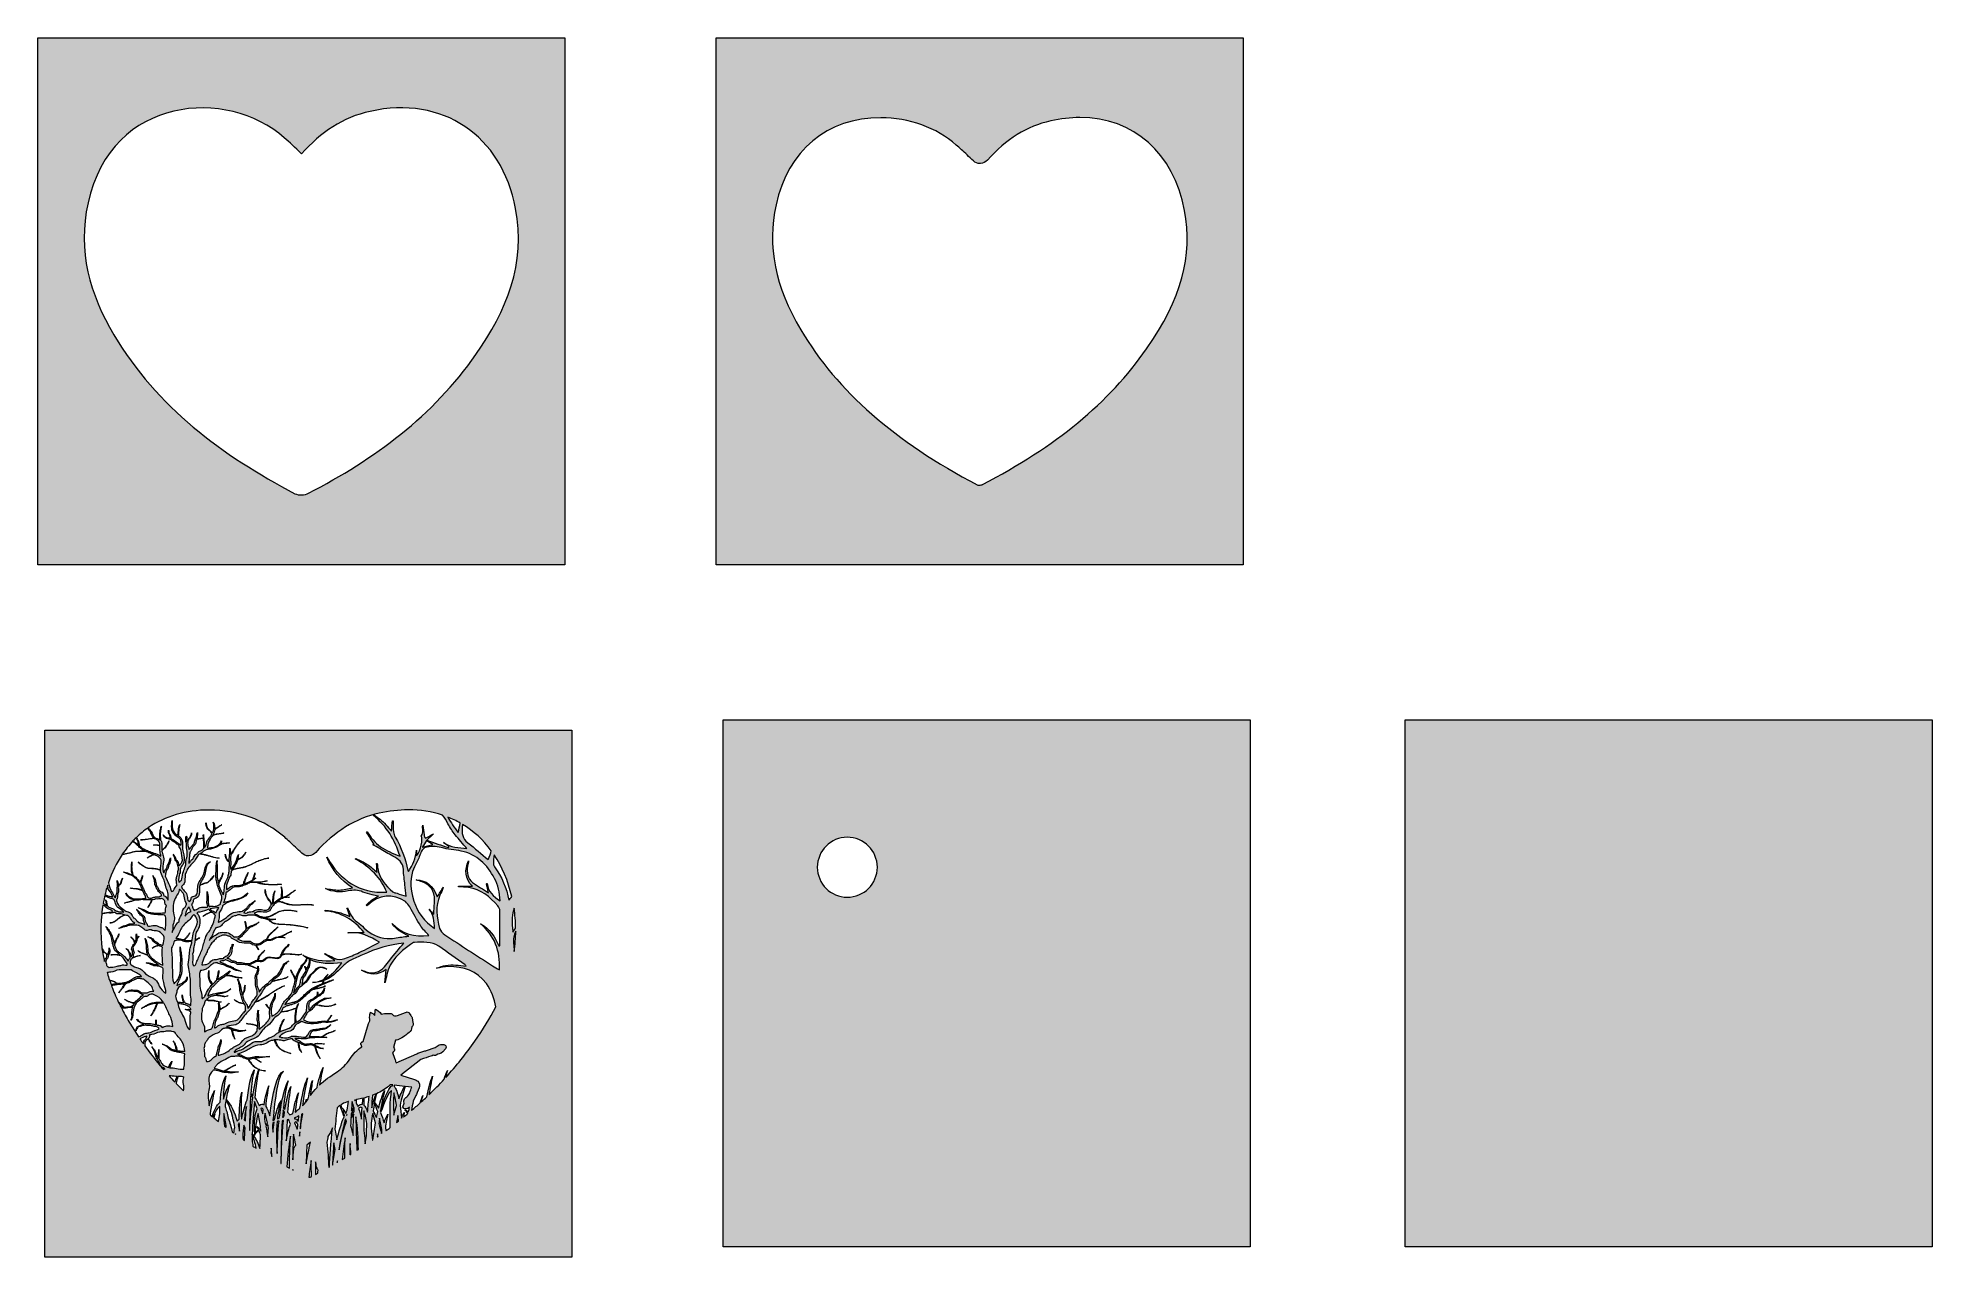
# Model space of a CAD drawing. Extents: x 259 to 1424, y -885 to -136.
import ezdxf

# ---------------------------------------------------------------- set-up
doc = ezdxf.new("R2010")
doc.units = 0
doc.header["$MEASUREMENT"] = 0
doc.layers.add('Layer 1', color=7, linetype='Continuous', lineweight=0)

msp = doc.modelspace()

# ---------------------------------------------------------------- hatches: boundary and pattern name
at = {"layer": 'Layer 1', "true_color": 0x222a39, "transparency": 33554687}
h = msp.add_hatch(color=179, dxfattribs=at)
h.dxf.hatch_style = 2
edge = h.paths.add_edge_path()
edge.add_spline(control_points=[(528.3, -330.3), (501.9, -368.1), (465.9, -394.6), (425.4, -415.6), (423.1, -416.8), (419.2, -417.1), (417, -415.9), (372.1, -392.3), (332.3, -362.7), (305.7, -318.3), (290.8, -293.2), (283.2, -266.7), (289.8, -237.1), (304.3, -170.9), (375.6, -166.2), (410.4, -197), (413.8, -199.9), (416.9, -203), (421.1, -206.9), (432.8, -193.7), (446.5, -184.5), (463.2, -180.8), (507.8, -170.9), (544.2, -195.5), (552.7, -240.6), (559.2, -274.6), (547, -303.5), (528.3, -330.3)], knot_values=[0, 0, 0, 0, 1, 1, 1, 2, 2, 2, 3, 3, 3, 4, 4, 4, 5, 5, 5, 6, 6, 6, 7, 7, 7, 8, 8, 8, 9, 9, 9, 9], degree=3, periodic=0)
edge = h.paths.add_edge_path()
edge.add_spline(control_points=[(258.9, -135.6), (258.9, -135.6), (258.9, -459.6), (258.9, -459.6), (258.9, -459.6), (582.9, -459.6), (582.9, -459.6), (582.9, -459.6), (582.9, -135.6), (582.9, -135.6), (582.9, -135.6), (258.9, -135.6), (258.9, -135.6)], knot_values=[0, 0, 0, 0, 1, 1, 1, 2, 2, 2, 3, 3, 3, 4, 4, 4, 4], degree=3, periodic=0)
at = {"layer": 'Layer 1', "true_color": 0x000000, "transparency": 33554687}
h = msp.add_hatch(color=18, dxfattribs=at)
h.dxf.hatch_style = 2
edge = h.paths.add_edge_path()
edge.add_spline(control_points=[(940.6, -326.9), (917.6, -359.8), (884.6, -387.1), (839.8, -410.2), (839.5, -410.4), (838.6, -410.6), (837.6, -410.6), (837.2, -410.6), (837, -410.6), (836.8, -410.6), (785.3, -383.5), (750.8, -353.2), (728.1, -315.2), (712.2, -288.7), (707.2, -263.6), (712.8, -238.3), (720.2, -204.8), (744.2, -184.7), (777.2, -184.7), (794.6, -184.7), (811.6, -190.8), (823.6, -201.5), (825.8, -203.3), (827.9, -205.3), (830.3, -207.6), (831.5, -208.8), (832.8, -210), (834.2, -211.3), (835.3, -212.3), (836.7, -212.9), (838.3, -212.9), (838.4, -212.9), (838.5, -212.9), (838.5, -212.9), (840.2, -212.8), (841.7, -212.1), (842.8, -210.9), (854.3, -197.8), (867, -189.9), (881.7, -186.7), (887.8, -185.3), (893.8, -184.6), (899.6, -184.6), (932.7, -184.6), (957.4, -206.5), (964, -241.7), (969.3, -269.8), (962.1, -296), (940.6, -326.9)], knot_values=[0, 0, 0, 0, 1, 1, 1, 2, 2, 2, 3, 3, 3, 4, 4, 4, 5, 5, 5, 6, 6, 6, 7, 7, 7, 8, 8, 8, 9, 9, 9, 10, 10, 10, 11, 11, 11, 12, 12, 12, 13, 13, 13, 14, 14, 14, 15, 15, 15, 16, 16, 16, 16], degree=3, periodic=0)
edge = h.paths.add_edge_path()
edge.add_spline(control_points=[(676.1, -135.6), (676.1, -135.6), (676.1, -459.6), (676.1, -459.6), (676.1, -459.6), (1000.1, -459.6), (1000.1, -459.6), (1000.1, -459.6), (1000.1, -135.6), (1000.1, -135.6), (1000.1, -135.6), (676.1, -135.6), (676.1, -135.6)], knot_values=[0, 0, 0, 0, 1, 1, 1, 2, 2, 2, 3, 3, 3, 4, 4, 4, 4], degree=3, periodic=0)
h = msp.add_hatch(color=18, dxfattribs=at)
h.dxf.hatch_style = 2
edge = h.paths.add_edge_path()
edge.add_spline(control_points=[(756.6, -664), (746.5, -664), (738.2, -655.8), (738.2, -645.6), (738.2, -635.4), (746.5, -627.1), (756.6, -627.1), (766.8, -627.1), (775.1, -635.4), (775.1, -645.6), (775.1, -655.8), (766.8, -664), (756.6, -664)], knot_values=[0, 0, 0, 0, 1, 1, 1, 2, 2, 2, 3, 3, 3, 4, 4, 4, 4], degree=3, periodic=0)
edge = h.paths.add_edge_path()
edge.add_spline(control_points=[(680.4, -554.9), (680.4, -554.9), (680.4, -878.9), (680.4, -878.9), (680.4, -878.9), (1004.4, -878.9), (1004.4, -878.9), (1004.4, -878.9), (1004.4, -554.9), (1004.4, -554.9), (1004.4, -554.9), (680.4, -554.9), (680.4, -554.9)], knot_values=[0, 0, 0, 0, 1, 1, 1, 2, 2, 2, 3, 3, 3, 4, 4, 4, 4], degree=3, periodic=0)
at = {"layer": 'Layer 1', "true_color": 0xcbebf5, "transparency": 33554687}
h = msp.add_hatch(color=254, dxfattribs=at)
h.dxf.hatch_style = 2
h.paths.add_polyline_path([(1423.7, -554.9), (1423.7, -878.9), (1099.6, -878.9), (1099.6, -554.9)])
at = {"layer": 'Layer 1', "true_color": 0x25292c, "transparency": 33554687}
h = msp.add_hatch(color=250, dxfattribs=at)
h.dxf.hatch_style = 2
edge = h.paths.add_edge_path()
edge.add_spline(control_points=[(509.7, -774.9), (510, -773.3), (510.4, -771.9), (510.7, -770.5), (510, -772.1), (509.4, -774), (508.8, -775.9), (505.8, -779.1), (502.7, -782.3), (499.4, -785.4), (500.1, -781.2), (500.8, -777.3), (501.6, -774), (500.3, -777.2), (499.1, -781.6), (498.1, -786.7), (497, -787.7), (495.9, -788.8), (494.7, -789.8), (495, -788.5), (495.2, -787.1), (495.6, -785.9), (495, -787.3), (494.5, -788.8), (494, -790.4), (492.3, -792), (490.5, -793.6), (488.7, -795.1), (489, -793.1), (489.3, -791.2), (489.7, -789.4), (489.7, -789.4), (491.4, -786), (491.4, -786), (491.7, -785.4), (492.5, -783), (493.3, -781.2), (493.8, -779.8), (493.6, -778.1), (492.6, -777.2), (491.9, -776.6), (491.3, -776.4), (490.6, -776), (490.6, -776), (482.2, -773.4), (482.2, -773.4), (482.2, -773.4), (494.5, -763.8), (494.5, -763.8), (496.5, -763.1), (498.8, -762.3), (500.5, -761.7), (500.5, -761.7), (500.5, -761.7), (500.5, -761.7), (501.1, -761.5), (501.6, -761.4), (502, -761.2), (502.7, -761.2), (503.4, -761.5), (503.8, -761.2), (505.1, -760.1), (506.4, -760.4), (507.9, -759.1), (507.9, -759.1), (509.5, -757.2), (509.5, -757.2), (511.6, -754.2), (506.4, -754.1), (505, -755.1), (505, -755.1), (503.2, -756.5), (503.2, -756.5), (503.2, -756.5), (497.8, -758.3), (497.8, -758.3), (497.3, -758.4), (496.6, -758.6), (495.7, -758.9), (494.9, -759.2), (494, -759.4), (493.1, -759.7), (492.7, -759.8), (492.3, -760), (491.9, -760.3), (491.9, -760.3), (491.9, -760.3), (491.9, -760.3), (491.9, -760.3), (479.2, -765.9), (479.2, -765.9), (479, -765.3), (478.8, -764.6), (478.6, -764), (478.1, -762.5), (477.6, -761), (477, -759.5), (477.1, -759.5), (477.2, -759.5), (477.3, -759.5), (477.3, -759.5), (477.4, -759), (477.4, -759), (477.5, -759), (477.5, -759), (477.5, -759), (477.8, -759), (478.2, -758.6), (478.3, -758.1), (478.4, -757.5), (478.2, -757), (477.9, -757), (477.9, -757), (478, -756.5), (478, -756.5), (477.9, -756.5), (477.8, -756.5), (477.6, -756.5), (477.6, -756.5), (478.9, -751.9), (478.9, -751.9), (480.5, -751.8), (482.9, -750.5), (485.7, -748.4), (485.9, -748.2), (486.2, -748), (486.4, -747.8), (487.6, -747.2), (488.4, -746.1), (488.7, -744.9), (488.7, -744.6), (488.8, -744.4), (488.8, -744.1), (488.8, -744), (488.8, -743.9), (488.8, -743.8), (488.8, -743.8), (488.8, -743.7), (488.8, -743.7), (488.8, -743.7), (489.1, -743.5), (489.1, -743.5), (489.1, -743.5), (489.1, -743.5), (489.1, -743.5), (489.6, -743.1), (489.8, -742.4), (489.7, -741.8), (489.7, -741.8), (489.3, -739.8), (489.3, -739.8), (489.3, -739.8), (489, -738), (489, -738), (488.9, -737.7), (488.7, -737.4), (488.5, -737.1), (488.5, -737.1), (488.2, -736.7), (488.2, -736.7), (488.2, -736.7), (487.3, -735.2), (487.3, -735.2), (486.9, -734.6), (486.1, -734.4), (485.5, -734.7), (485.5, -734.7), (485, -734.8), (485, -734.8), (485, -734.8), (480, -736.8), (480, -736.8), (478.9, -737.3), (477.6, -737), (476.9, -736.1), (476.9, -736.1), (476.9, -736.1), (476.9, -736.1), (476.7, -735.8), (476.4, -735.7), (476.1, -735.6), (476.1, -735.6), (474.1, -735.5), (474.1, -735.5), (472.7, -735.4), (471.4, -735.5), (470.1, -735.9), (469.1, -734.6), (467.9, -733.5), (466.6, -732.8), (466.3, -734.1), (466.1, -735.4), (466.1, -736.8), (465.3, -735.9), (464.4, -735.1), (463.4, -734.6), (463.2, -735.7), (463, -736.7), (462.9, -737.8), (462.9, -738.5), (463, -739.2), (463.1, -740), (462.7, -740.5), (462.4, -741.1), (462.3, -741.7), (462.3, -741.7), (459, -752.8), (459, -752.8), (458.9, -752.7), (458.7, -752.6), (458.6, -752.6), (458.6, -752.6), (458.4, -753.1), (458.4, -753.1), (458.1, -753), (457.7, -753.4), (457.6, -753.8), (457.4, -754.4), (457.5, -754.9), (457.9, -755), (457.9, -755), (458, -755), (458, -755), (458, -755), (457.9, -755.5), (457.9, -755.5), (458, -755.6), (458.1, -755.6), (458.2, -755.6), (458.2, -755.6), (458.1, -755.9), (458.1, -755.9), (455.2, -757.9), (452.8, -760.4), (450.7, -763.6), (450.7, -763.6), (450.7, -763.6), (450.7, -763.6), (448.7, -766.7), (446, -769.3), (442.9, -771.3), (438.7, -774.1), (435.2, -776.6), (432.2, -779.5), (432.7, -775.6), (433.4, -772), (434.3, -768.8), (432.8, -772.2), (431.5, -776.5), (430.6, -781.1), (429.1, -782.6), (427.8, -784.2), (426.5, -785.9), (426.9, -782.6), (427.4, -779.4), (427.8, -776.6), (426.8, -779.7), (425.9, -783.5), (425.2, -787.9), (424.9, -788.3), (424.6, -788.7), (424.4, -789.2), (424.4, -789.2), (424.3, -789.2), (424.3, -789.2), (424.2, -789.4), (424.1, -789.5), (424, -789.7), (424, -789.8), (423.9, -789.9), (423.8, -790), (423.9, -789.4), (424, -788.8), (424.1, -788.2), (423.8, -788.9), (423.6, -789.7), (423.3, -790.5), (422.8, -791.1), (422.3, -791.7), (421.7, -792.2), (422.5, -785.8), (423.5, -779.9), (424.7, -775.1), (422.8, -779.5), (421.3, -786.2), (420.1, -793.7), (419.4, -794.4), (418.7, -794.9), (418.2, -795.4), (417.8, -795.7), (417.5, -795.9), (417.1, -796.1), (417.6, -791.8), (418.2, -787.7), (419.1, -784.3), (417.7, -787.7), (416.6, -792.1), (415.8, -796.9), (415.2, -797.2), (414.5, -797.5), (413.8, -797.8), (413.4, -797.2), (413, -796.7), (412.5, -796.2), (413, -790.4), (413.6, -784.9), (414.4, -780.4), (412.8, -784), (411.7, -789), (410.8, -794.6), (410.5, -794.3), (410.2, -794.1), (409.9, -793.8), (410.5, -787.5), (411.4, -781.6), (412.8, -776.9), (410.8, -781.1), (409.4, -786.8), (408.4, -793), (408.3, -792.9), (408.2, -792.9), (408.1, -792.8), (408.2, -792.9), (408.2, -793), (408.3, -793.1), (408, -795.3), (407.7, -797.6), (407.4, -799.8), (407, -800), (406.6, -800.1), (406.2, -800.2), (406.6, -796.3), (407.3, -792.5), (408.5, -789.1), (406.6, -792.1), (405.3, -796.2), (404.5, -800.8), (404.2, -800.9), (403.8, -801.1), (403.5, -801.2), (404.7, -787.2), (406.5, -773.9), (409.9, -770.9), (405.8, -772.8), (403.2, -785), (401.6, -798.5), (400.8, -795.9), (400, -793.8), (399, -792.6), (399.5, -787.9), (400.1, -783.5), (400.9, -779.9), (399.7, -783), (398.7, -787.1), (398, -791.6), (397.1, -791.1), (396, -791.1), (395.1, -792), (394.3, -790.3), (393.4, -788.8), (392.3, -787.4), (393, -781), (393.7, -774.9), (394.7, -770), (394.9, -770.1), (395.2, -770.2), (395.5, -770.3), (396.8, -770.7), (398.1, -770.8), (398.8, -770.8), (398.3, -770.7), (397.3, -770.7), (395.5, -770.1), (395.3, -770), (395.1, -769.9), (394.9, -769.8), (394.8, -769.8), (394.7, -769.8), (394.6, -769.7), (394.5, -769.7), (394.4, -769.6), (394.2, -769.6), (394.1, -769.5), (394, -769.4), (393.8, -769.3), (393.7, -769.2), (393.5, -769.2), (393.4, -769.1), (393.1, -768.9), (392.8, -768.7), (392.5, -768.5), (392.3, -768.3), (392, -768.1), (391.8, -767.9), (391.6, -767.6), (391.3, -767.4), (391.1, -767.2), (390.7, -766.7), (390.2, -766.2), (389.7, -765.5), (389.5, -765.2), (389.3, -764.9), (389.1, -764.6), (389, -764.3), (388.8, -764), (388.7, -763.8), (388.7, -763.7), (388.7, -763.7), (388.6, -763.7), (388.8, -763.6), (388.9, -763.6), (389.1, -763.6), (389.9, -763.5), (390.7, -763.3), (391.4, -763), (391.4, -763), (391.4, -763), (391.4, -763), (391.5, -763), (391.6, -763.1), (391.8, -763.1), (391.9, -763.2), (392, -763.2), (392.2, -763.2), (392.5, -763.3), (392.7, -763.4), (393, -763.6), (393.2, -763.7), (393.5, -763.9), (393.7, -764), (393.9, -764.2), (394.1, -764.3), (394.3, -764.4), (394.5, -764.6), (394.6, -764.7), (394.9, -764.8), (395.3, -765.1), (395.9, -765.4), (396.2, -765.4), (396, -765.3), (395.6, -765.1), (395, -764.7), (394.8, -764.5), (394.6, -764.5), (394.5, -764.3), (394.3, -764.2), (394.1, -764), (393.8, -763.9), (393.6, -763.7), (393.4, -763.5), (393.2, -763.4), (392.9, -763.2), (392.7, -763), (392.3, -762.9), (392.2, -762.9), (392.2, -762.9), (392.1, -762.9), (392.2, -762.8), (392.3, -762.8), (392.4, -762.8), (392.7, -762.7), (392.9, -762.7), (393.1, -762.7), (393.3, -762.7), (393.5, -762.7), (393.7, -762.7), (394, -762.7), (394.2, -762.7), (394.4, -762.7), (394.7, -762.7), (395, -762.7), (395.2, -762.7), (397.7, -762.7), (399.8, -762.3), (401.5, -761.9), (400.7, -761.8), (398.6, -762.2), (395.2, -762.1), (394.3, -762), (393.5, -761.9), (392.6, -762), (391.4, -762.1), (390, -762.7), (388.7, -762.8), (387.5, -762.9), (386.6, -762.5), (385.6, -761.9), (385, -761.7), (384.5, -761.3), (383.8, -761), (383.2, -760.8), (382.5, -760.6), (381.7, -760.6), (382.2, -760.4), (382.6, -760.2), (383.1, -760), (383.1, -760), (383, -760.1), (383, -760.1), (385.8, -758.8), (388, -758), (389.7, -756.8), (391.5, -755.5), (393.4, -754.8), (395.7, -754.7), (397.1, -754.7), (397.8, -754.7), (399, -754), (400.2, -753.3), (401.1, -752.6), (402.4, -752.2), (402.9, -752.1), (403.4, -752), (403.9, -751.8), (404, -751.9), (404.1, -752), (404.2, -752.1), (404.5, -752.4), (404.7, -752.8), (404.8, -753.1), (405.4, -753.9), (405.5, -754.5), (406, -755.3), (406.3, -755.9), (406.9, -756.6), (407.5, -757.1), (408.1, -757.5), (408.6, -757.8), (409.2, -758.2), (409.7, -758.4), (410.2, -758.7), (410.8, -759), (412.2, -759.5), (413.6, -759.9), (414.4, -760.1), (414.2, -760), (413.7, -759.8), (413.2, -759.6), (412.6, -759.4), (411.8, -759.2), (410.9, -758.8), (410.4, -758.6), (410, -758.4), (409.5, -758.1), (408.9, -757.8), (408.2, -757.4), (407.6, -756.9), (407.1, -756.4), (406.6, -755.8), (406.3, -755.3), (405.9, -754.6), (405.6, -753.8), (405.2, -753), (404.9, -752.6), (404.6, -752.1), (404.3, -751.7), (404.7, -751.7), (405.1, -751.7), (405.6, -751.7), (406.8, -751.7), (408, -751.9), (409.2, -752.1), (409.9, -752.3), (410.9, -752.3), (411.6, -752), (412.5, -751.7), (413.6, -751.2), (414.5, -751.1), (414.8, -751.1), (415.1, -751), (415.4, -751), (415.4, -751), (415.4, -751), (415.4, -751.1), (415.4, -751.2), (415.5, -751.3), (415.6, -751.5), (415.7, -751.6), (415.8, -751.7), (416, -751.9), (416.6, -752.3), (417.5, -752.8), (418.4, -753.1), (418.5, -753.1), (418.7, -753.1), (418.8, -753.2), (418.9, -753.4), (419, -753.7), (419.1, -753.9), (419.2, -754.4), (419.2, -754.7), (419.2, -755.1), (419.3, -755.4), (419.3, -755.9), (419.4, -756.2), (419.5, -756.6), (419.6, -756.9), (419.7, -757.2), (419.8, -757.3), (419.8, -757.4), (419.9, -757.6), (419.9, -757.7), (420, -757.8), (420.1, -758), (420.4, -758.7), (420.9, -759.2), (421.3, -759.4), (421.1, -759.2), (420.7, -758.8), (420.2, -757.9), (420.1, -757.6), (420, -757.5), (419.9, -757.2), (419.8, -756.9), (419.7, -756.5), (419.6, -756.2), (419.5, -755.8), (419.5, -755.5), (419.5, -755.1), (419.5, -754.8), (419.5, -754.4), (419.4, -753.9), (419.3, -753.7), (419.3, -753.5), (419.2, -753.3), (419.5, -753.4), (419.8, -753.5), (420, -753.6), (420.5, -753.8), (420.9, -754.2), (421.5, -754.5), (421.9, -754.7), (422.5, -755), (423.1, -755.1), (423.4, -755.1), (423.7, -755.1), (424, -755.1), (424.2, -755.1), (424.5, -755.1), (424.8, -755), (425.7, -754.9), (426.5, -754.6), (427.4, -754.8), (427.6, -754.9), (427.7, -754.9), (427.9, -755), (428, -755.1), (428.2, -755.1), (428.3, -755.2), (428.5, -755.3), (428.7, -755.4), (428.8, -755.5), (429, -755.6), (429.1, -755.7), (429.2, -755.7), (429.4, -756), (429.5, -756.5), (429.6, -756.8), (429.8, -757.3), (429.8, -757.7), (430, -758.2), (430.1, -758.6), (430.3, -759.1), (430.4, -759.5), (430.6, -759.8), (430.8, -760.2), (430.9, -760.5), (431, -760.8), (431.2, -761.1), (431.4, -761.4), (431.5, -761.6), (431.6, -761.8), (431.7, -762), (431.8, -762.2), (431.9, -762.3), (432, -762.5), (432.2, -762.8), (432.4, -763.1), (432.6, -763.2), (432.5, -763.1), (432.4, -762.9), (432.2, -762.6), (432, -762.3), (431.8, -761.9), (431.5, -761.3), (431.4, -761), (431.3, -760.8), (431.1, -760.6), (431, -760.2), (430.8, -759.8), (430.6, -759.4), (430.5, -759), (430.4, -758.5), (430.3, -758.2), (430.2, -757.8), (430, -757.3), (429.9, -756.8), (429.8, -756.5), (429.7, -756.2), (429.7, -755.9), (430.5, -756.3), (431.3, -756.6), (432.1, -756.8), (433, -757), (433.8, -757.1), (434.5, -757), (434.3, -757), (434.1, -756.9), (433.8, -756.9), (433.5, -756.8), (433.2, -756.7), (432.8, -756.6), (432, -756.3), (430.9, -755.9), (429.7, -755.2), (429.4, -755.1), (429.2, -754.9), (429, -754.8), (429, -754.8), (429, -754.7), (429, -754.7), (429.1, -754.7), (429.2, -754.6), (429.3, -754.5), (429.4, -754.4), (429.6, -754.4), (429.7, -754.3), (430.1, -754.2), (430.4, -754.2), (430.8, -754.1), (431.1, -754.1), (431.5, -754.1), (431.8, -754.1), (432.1, -754.1), (432.4, -754.1), (432.7, -754.1), (432.9, -754.2), (433.1, -754.2), (433.4, -754.2), (434.1, -754.3), (434.7, -754.3), (435.1, -754.2), (434.9, -754.2), (434.4, -754.2), (433.5, -754), (433.2, -754), (433, -754), (432.8, -754), (432.5, -753.9), (432.1, -753.9), (431.8, -753.9), (431.5, -753.9), (431.1, -753.9), (430.8, -753.8), (430.5, -753.8), (430.1, -753.9), (429.7, -754), (429.4, -754.1), (429, -754.2), (428.7, -754.5), (428.7, -754.5), (428.7, -754.6), (428.7, -754.6), (428.6, -754.5), (428.4, -754.5), (428.3, -754.4), (428.1, -754.3), (428, -754.2), (427.8, -754.2), (427.6, -754.1), (427.3, -754), (427, -754), (426.7, -754), (426.4, -754), (426.1, -754), (425.5, -754), (425, -754.2), (424.4, -754.2), (423.9, -754.3), (423.5, -754.3), (423.1, -754.2), (423.1, -754.2), (422.7, -754.2), (422.7, -754.2), (422.6, -754.2), (422.6, -754.1), (422.5, -754.1), (422.5, -754.1), (422.3, -754), (422.3, -754), (422.3, -754), (422.2, -754), (422.2, -754), (422.1, -753.9), (422, -753.9), (421.9, -753.8), (421.5, -753.5), (421.1, -753.2), (420.6, -752.9), (420.5, -752.8), (420.4, -752.7), (420.3, -752.6), (420.1, -752.5), (420, -752.5), (419.9, -752.4), (419.6, -752.3), (419.3, -752.1), (419, -752), (418.2, -751.7), (417.5, -751.3), (417, -750.8), (417.4, -750.8), (417.8, -750.8), (418.3, -750.8), (420.1, -750.8), (421.7, -751.3), (423.4, -751.1), (423.8, -751.1), (424.1, -751), (424.4, -750.9), (424.6, -750.9), (424.7, -750.8), (424.9, -750.7), (425, -750.7), (425.2, -750.7), (425.3, -750.7), (426.3, -750.5), (427.2, -750.5), (428.2, -750.5), (429.6, -750.5), (430.9, -750.2), (432.3, -750.2), (433.8, -750.3), (434.7, -750.5), (436.7, -750.2), (435.6, -750.1), (434.7, -750), (433.9, -749.9), (434.2, -749.7), (434.6, -749.4), (435, -749.2), (435.4, -748.8), (435.8, -748.6), (436.2, -748.4), (436.6, -748.1), (437, -747.9), (437.4, -747.7), (437.8, -747.5), (438.2, -747.4), (438.5, -747.3), (438.9, -747.2), (439.2, -747), (439.6, -746.9), (440.4, -746.6), (441.2, -746.3), (441.7, -746), (441.3, -746.1), (440.7, -746.4), (439.5, -746.7), (439.2, -746.8), (438.9, -747), (438.6, -747.1), (438.2, -747.2), (437.8, -747.3), (437.3, -747.5), (436.9, -747.7), (436.5, -747.9), (436.1, -748.1), (435.7, -748.3), (435.3, -748.6), (434.9, -748.9), (434.5, -749.2), (434, -749.4), (433.7, -749.6), (433.6, -749.7), (433.5, -749.8), (433.4, -749.8), (432.6, -749.8), (431.9, -749.7), (431, -749.7), (428.9, -749.7), (427.6, -749.4), (425.8, -749.7), (426.1, -749.2), (426.3, -748.8), (426.4, -748.3), (426.4, -748.2), (426.5, -748), (426.5, -747.9), (426.5, -747.8), (426.6, -747.7), (426.7, -747.6), (426.7, -747.5), (426.8, -747.4), (426.8, -747.3), (426.9, -747.2), (426.9, -747.1), (427, -747), (427.1, -746.8), (427.3, -746.7), (427.5, -746.6), (427.7, -746.4), (427.8, -746.3), (428.1, -746.2), (428.8, -745.9), (429.8, -746.2), (430.7, -746), (431.1, -746), (431.6, -745.8), (432, -745.7), (432.4, -745.6), (432.8, -745.5), (433.2, -745.4), (433.3, -745.4), (433.5, -745.4), (433.7, -745.4), (433.8, -745.4), (434, -745.3), (434.2, -745.3), (434.5, -745.3), (434.9, -745.2), (435.3, -745.1), (435.5, -745), (435.8, -744.9), (436, -744.8), (436.2, -744.7), (436.4, -744.6), (436.6, -744.5), (436.7, -744.4), (436.9, -744.3), (437.1, -744.2), (437.3, -744.1), (437.4, -743.9), (437.6, -743.8), (438.2, -743.3), (438.6, -742.7), (439, -742.2), (438.8, -742.4), (438.4, -742.7), (437.8, -743.2), (437.2, -743.6), (436.3, -744.2), (435.1, -744.5), (434.8, -744.6), (434.5, -744.6), (434.2, -744.6), (433.9, -744.6), (433.6, -744.7), (433.2, -744.7), (432.4, -744.8), (431.3, -745.1), (430.4, -745.2), (430, -745.2), (429.6, -745.2), (429.1, -745.3), (428.7, -745.3), (428.3, -745.3), (427.8, -745.5), (427.3, -745.6), (426.8, -745.9), (426.4, -746.2), (426.2, -746.4), (426, -746.6), (425.8, -746.9), (425.8, -747), (425.7, -747.1), (425.6, -747.3), (425.5, -747.4), (425.5, -747.5), (425.4, -747.7), (425.2, -748.1), (425, -748.6), (424.7, -748.9), (424.5, -749.3), (424.2, -749.6), (424, -749.7), (423.8, -749.7), (423.8, -749.8), (423.8, -749.9), (423.8, -750), (423.8, -750), (423.8, -750.1), (422, -750.2), (419.4, -749.5), (417.9, -749.4), (417.2, -749.4), (415.7, -749.4), (414.9, -749.5), (413.9, -749.8), (413.3, -750.4), (412.2, -750.4), (411.3, -750.4), (409.7, -750.5), (408.8, -750.2), (408.2, -750), (407.9, -749.8), (407.4, -749.8), (407.9, -749.3), (408.4, -748.7), (408.9, -748.4), (410, -747.6), (411, -747.1), (412.2, -746.8), (413.4, -746.5), (414.6, -746.2), (415.6, -745.4), (416.6, -744.6), (416.4, -743.8), (417.1, -742.9), (418, -741.7), (419.9, -741.3), (421.1, -740.5), (421.3, -740.6), (421.5, -740.7), (421.8, -740.7), (422.1, -740.8), (422.5, -740.9), (422.9, -741.1), (423.1, -741.2), (423.4, -741.3), (423.6, -741.3), (423.9, -741.4), (424.1, -741.5), (424.4, -741.5), (425.2, -741.6), (425.8, -741.7), (426.5, -741.7), (426.6, -741.7), (426.8, -741.8), (426.9, -741.8), (427.1, -741.8), (427.3, -741.8), (427.4, -741.8), (427.8, -741.8), (428.1, -741.8), (428.4, -741.8), (429, -741.7), (429.6, -741.7), (430.2, -741.6), (430.5, -741.6), (430.8, -741.5), (431.1, -741.5), (431.3, -741.4), (431.6, -741.4), (431.9, -741.3), (432.9, -741.1), (433.9, -740.9), (434.9, -740.9), (435.7, -740.9), (436.5, -741), (437.5, -741), (438.7, -740.9), (439.7, -740.8), (440.7, -740.5), (441.6, -740.2), (442.4, -739.7), (443.1, -739.3), (442.9, -739.3), (442.7, -739.4), (442.4, -739.6), (442.2, -739.6), (442, -739.7), (441.8, -739.7), (441.7, -739.8), (441.4, -739.9), (441.2, -739.9), (440.3, -740.2), (439, -740.4), (437.5, -740.3), (437.4, -740.3), (437.3, -740.3), (437.2, -740.3), (437.3, -740.2), (437.4, -740), (437.4, -739.9), (437.6, -739.6), (437.7, -739.4), (437.9, -739.2), (438, -739), (438.1, -738.8), (438.3, -738.6), (438.4, -738.4), (438.5, -738.3), (438.6, -738.1), (438.7, -738), (438.8, -737.8), (438.9, -737.6), (439.2, -737.3), (439.4, -736.9), (439.5, -736.6), (439.3, -736.7), (439.2, -737), (438.8, -737.5), (438.6, -737.7), (438.6, -737.8), (438.5, -737.9), (438.4, -738.1), (438.2, -738.3), (438.1, -738.5), (437.9, -738.7), (437.8, -738.9), (437.7, -739), (437.5, -739.2), (437.4, -739.4), (437.2, -739.7), (437.1, -739.9), (436.9, -740.1), (436.8, -740.2), (436.8, -740.2), (436.8, -740.3), (436.8, -740.3), (436.2, -740.2), (435.7, -740.2), (435.1, -740.1), (434.1, -740.1), (432.7, -740.3), (431.5, -740.5), (430.9, -740.6), (430.4, -740.8), (429.9, -740.8), (429.4, -740.9), (428.9, -741), (428.5, -740.9), (427.3, -740.9), (426.2, -740.7), (424.9, -740.4), (424.6, -740.4), (424.3, -740.3), (424, -740.2), (423.8, -740.1), (423.5, -739.9), (423.2, -739.8), (422.9, -739.6), (422.6, -739.5), (422.2, -739.4), (422.6, -738.6), (422.9, -737.8), (423.4, -737.1), (423.8, -736.4), (424.1, -735.7), (424.6, -735.1), (424.8, -734.8), (425.2, -734.5), (425.3, -734.5), (425.9, -734), (426.9, -733.7), (427.4, -733), (428.2, -732.1), (428.9, -731.2), (429.7, -730.4), (429.8, -730.4), (429.9, -730.4), (430.1, -730.4), (430.5, -730.3), (431.3, -730.5), (431.8, -730.6), (432.6, -730.7), (433.2, -730.9), (433.9, -731), (434.5, -731.1), (435.3, -731.1), (435.9, -731.2), (436.2, -731.2), (436.5, -731.2), (436.8, -731.1), (437, -731.1), (437.3, -731.1), (437.6, -731.1), (437.8, -731.1), (438.1, -731.1), (438.3, -731), (438.6, -731), (438.8, -731), (439.1, -730.9), (440.4, -730.6), (441.5, -730.1), (442.1, -729.8), (441.9, -729.8), (441.5, -730), (441.1, -730.2), (440.8, -730.2), (440.5, -730.3), (440.2, -730.4), (439.9, -730.5), (439.5, -730.6), (439.1, -730.7), (438.6, -730.8), (438.2, -730.9), (437.8, -730.9), (437.5, -730.9), (437.2, -730.9), (436.9, -730.9), (436.5, -730.9), (436.2, -730.9), (435.9, -730.9), (435.3, -730.9), (434.6, -730.8), (434.1, -730.7), (433.4, -730.7), (432.8, -730.5), (432, -730.3), (431.4, -730.2), (430.7, -730), (430.1, -730), (430.6, -729.6), (431.1, -729.2), (431.7, -728.8), (433.1, -727.9), (434.7, -727), (436.3, -726.5), (437.1, -726.2), (438.4, -726.3), (439.2, -725.8), (438.2, -725.9), (437.1, -726.1), (436, -726.1), (434.9, -726.1), (434.4, -726.5), (433.4, -727), (431.8, -727.9), (429.9, -728.9), (428.6, -730.2), (427.8, -731), (427.5, -731.7), (426.8, -732.5), (426.4, -733), (425.9, -733.3), (425.5, -733.5), (425.6, -732.9), (425.6, -732.2), (425.5, -731.6), (425.5, -731.5), (425.5, -731.3), (425.5, -731.2), (425.4, -731), (425.4, -730.9), (425.4, -730.8), (425.5, -730.5), (425.4, -730.2), (425.5, -730), (425.5, -729.9), (425.5, -729.7), (425.6, -729.6), (425.6, -729.5), (425.6, -729.4), (425.7, -729.2), (425.8, -729), (425.9, -728.8), (426.1, -728.6), (426.2, -728.4), (426.3, -728.2), (426.5, -728.1), (426.7, -728), (426.9, -727.8), (427.1, -727.7), (427.1, -727.7), (427.4, -727.6), (427.4, -727.6), (427.5, -727.5), (427.7, -727.5), (427.8, -727.4), (427.9, -727.4), (428, -727.3), (428.1, -727.3), (428.2, -727.2), (428.3, -727.2), (428.5, -727.1), (428.9, -726.8), (429.3, -726.6), (429.7, -726.3), (430, -726), (430.4, -725.7), (430.7, -725.4), (431.1, -725.2), (431.4, -725), (431.7, -724.8), (432, -724.7), (432.4, -724.5), (432.8, -724.2), (433.7, -723.6), (434.3, -722.8), (434.7, -722), (435, -721.1), (435.1, -720.4), (435.2, -719.7), (435, -719.9), (434.9, -720.5), (434.6, -721.3), (434.2, -722), (433.6, -723), (432.4, -723.7), (431.9, -724), (431.4, -724.2), (431, -724.4), (431, -724.3), (431, -724.2), (431, -724.1), (431, -724), (431.1, -723.8), (431.1, -723.7), (431.1, -723.5), (431, -723.4), (431, -723.3), (431, -723.2), (431.1, -723.1), (431.1, -722.9), (431.1, -722.7), (431, -722.4), (430.9, -722.2), (430.9, -722.3), (430.9, -722.6), (430.9, -722.9), (430.8, -723.1), (430.9, -723.1), (430.9, -723.2), (430.8, -723.4), (430.8, -723.5), (430.8, -723.7), (430.8, -723.8), (430.8, -723.9), (430.7, -724), (430.7, -724.2), (430.7, -724.3), (430.7, -724.5), (430.7, -724.5), (430.7, -724.6), (430.7, -724.6), (430.6, -724.6), (430.6, -724.6), (430.5, -724.7), (429.7, -725.1), (428.8, -726), (427.9, -726.4), (427.7, -726.6), (427.4, -726.7), (427.2, -726.8), (427, -726.8), (426.8, -727), (426.6, -727.1), (426.4, -727.2), (426.2, -727.4), (426, -727.5), (425.8, -727.7), (425.6, -727.9), (425.4, -728), (425.1, -728.5), (424.8, -729), (424.6, -729.6), (424.5, -729.8), (424.5, -729.9), (424.5, -730), (424.4, -730.2), (424.4, -730.3), (424.4, -730.5), (424.3, -730.8), (424.3, -731.1), (424.3, -731.4), (424.3, -732), (424.3, -732.6), (424.2, -733), (424.1, -733.5), (424.1, -734.4), (423.7, -734.8), (422.6, -736), (422.2, -737.1), (421.1, -738.5), (420.1, -739.8), (418.8, -740.4), (417.4, -741.1), (417.5, -740.9), (417.5, -740.7), (417.5, -740.6), (417.5, -740.2), (417.5, -739.8), (417.5, -739.6), (417.4, -738.7), (417.4, -738.2), (417.4, -737.4), (417.4, -737.1), (417.4, -736.8), (417.5, -736.5), (417.5, -736.1), (417.5, -735.8), (417.6, -735.5), (417.6, -734.9), (417.7, -734.3), (417.8, -733.8), (417.8, -733.6), (417.9, -733.3), (417.9, -733.1), (418, -732.8), (418, -732.6), (418.1, -732.3), (418.1, -732.3), (418.1, -732.2), (418.2, -732.2), (418.2, -732.2), (418.3, -732.2), (418.3, -732.1), (418.3, -732.1), (418.2, -732.2), (418.2, -732.2), (418.5, -731), (418.9, -729.9), (419.2, -729.3), (418.9, -729.7), (418.4, -730.5), (417.9, -732.2), (417.8, -732.2), (417.6, -732.3), (417.3, -732.3), (417.1, -732.4), (416.8, -732.4), (416.6, -732.5), (416.3, -732.6), (415.9, -732.7), (415.6, -732.8), (415.2, -732.9), (414.9, -733.1), (414.5, -733.2), (414, -733.3), (413.5, -733.5), (412.9, -733.7), (412.7, -733.8), (412.4, -733.9), (412.1, -733.9), (411.9, -734), (411.6, -734), (411.4, -734), (410.8, -734.1), (410.2, -734.1), (409.6, -734.2), (409.2, -734.2), (408.9, -734.3), (408.6, -734.3), (408.9, -733.6), (409.3, -732.9), (409.6, -732.2), (410, -732.1), (410.4, -731.8), (410.9, -731.4), (411.4, -731.1), (411.9, -730.9), (412.6, -730.7), (413.3, -730.5), (414.1, -730.3), (414.9, -730.1), (416.1, -729.7), (417.1, -729.4), (418, -728.9), (419, -728.5), (419.9, -727.9), (420.7, -727.2), (421, -726.9), (421.3, -726.6), (421.7, -726.2), (422.1, -725.9), (422.4, -725.6), (422.7, -725.3), (423, -724.9), (423.4, -724.6), (423.7, -724.3), (424.1, -724), (424.4, -723.7), (424.7, -723.4), (425.8, -722.5), (426.7, -721.6), (427.8, -720.9), (428.1, -720.9), (428.5, -720.8), (428.8, -720.7), (429.3, -720.6), (429.7, -720.5), (430.2, -720.4), (430.6, -720.3), (431.1, -720.2), (431.6, -720.1), (432, -720), (432.3, -719.9), (432.7, -719.7), (433, -719.7), (433.3, -719.6), (433.7, -719.5), (434.5, -719.2), (435.3, -718.8), (435.8, -718.6), (435.4, -718.7), (434.8, -718.9), (433.6, -719.3), (433.3, -719.4), (433.1, -719.5), (432.8, -719.5), (432.4, -719.6), (431.9, -719.8), (431.5, -719.9), (431.1, -720), (430.6, -720), (430.2, -720.1), (429.8, -720.2), (429.3, -720.3), (428.8, -720.4), (428.7, -720.4), (428.6, -720.5), (428.4, -720.5), (428.5, -720.4), (428.5, -720.4), (428.6, -720.4), (429.8, -719.7), (430.9, -719.2), (432.4, -718.5), (435.7, -717), (438.5, -715.7), (440.8, -714.8), (440.6, -714.8), (440.2, -714.9), (439.6, -715.1), (439.1, -715.2), (438.5, -715.4), (437.8, -715.7), (436.8, -716), (435.7, -716.4), (434.4, -717), (434.4, -716.9), (434.5, -716.8), (434.5, -716.6), (434.6, -716.4), (434.6, -716.2), (434.6, -716.1), (434.6, -715.8), (434.7, -715.5), (434.7, -715.3), (439.3, -713.6), (442.7, -710.3), (446, -706.8), (447.5, -705.2), (449.3, -703.8), (451.3, -702.7), (453.6, -701.4), (456.1, -700.6), (458.5, -699.5), (466.7, -695.6), (475.3, -693.2), (483.9, -692.2), (481.1, -695.6), (478.2, -699.1), (475.3, -702.7), (474.2, -704), (473.2, -705.5), (472, -706.8), (469, -710.3), (465.2, -711.3), (460.8, -709.8), (459.8, -709.5), (458.9, -709.2), (457.9, -708.9), (463, -712.1), (468.1, -712.3), (473, -708.4), (472.7, -711.2), (472.5, -713.9), (472.2, -716.6), (472.8, -714.9), (473.1, -713.3), (473.5, -711.6), (475.3, -703.1), (481.4, -697.8), (488, -693), (488.8, -692.5), (489.6, -691.8), (490.5, -691.8), (495.6, -691.7), (500.9, -691), (505.4, -694.1), (510.9, -697.8), (516.2, -701.7), (521.6, -705.6), (521.8, -705.7), (521.9, -706), (522.3, -706.5), (520, -706.2), (518, -705.8), (515.9, -705.7), (513.9, -705.6), (511.7, -705.6), (509.6, -706), (507.8, -706.3), (506, -707), (504.1, -707.6), (506.6, -707.4), (508.9, -706.8), (511.3, -706.7), (520.6, -706.6), (528.9, -709.1), (534.7, -717.1), (537.9, -721.5), (539.6, -726.3), (540.5, -731.5), (537, -738.3), (532.7, -745.3), (527.6, -752.6), (522.2, -760.3), (516.2, -767.7), (509.7, -774.9)], knot_values=[0, 0, 0, 0, 1, 1, 1, 2, 2, 2, 3, 3, 3, 4, 4, 4, 5, 5, 5, 6, 6, 6, 7, 7, 7, 8, 8, 8, 9, 9, 9, 10, 10, 10, 11, 11, 11, 12, 12, 12, 13, 13, 13, 14, 14, 14, 15, 15, 15, 16, 16, 16, 17, 17, 17, 18, 18, 18, 19, 19, 19, 20, 20, 20, 21, 21, 21, 22, 22, 22, 23, 23, 23, 24, 24, 24, 25, 25, 25, 26, 26, 26, 27, 27, 27, 28, 28, 28, 29, 29, 29, 30, 30, 30, 31, 31, 31, 32, 32, 32, 33, 33, 33, 34, 34, 34, 35, 35, 35, 36, 36, 36, 37, 37, 37, 38, 38, 38, 39, 39, 39, 40, 40, 40, 41, 41, 41, 42, 42, 42, 43, 43, 43, 44, 44, 44, 45, 45, 45, 46, 46, 46, 47, 47, 47, 48, 48, 48, 49, 49, 49, 50, 50, 50, 51, 51, 51, 52, 52, 52, 53, 53, 53, 54, 54, 54, 55, 55, 55, 56, 56, 56, 57, 57, 57, 58, 58, 58, 59, 59, 59, 60, 60, 60, 61, 61, 61, 62, 62, 62, 63, 63, 63, 64, 64, 64, 65, 65, 65, 66, 66, 66, 67, 67, 67, 68, 68, 68, 69, 69, 69, 70, 70, 70, 71, 71, 71, 72, 72, 72, 73, 73, 73, 74, 74, 74, 75, 75, 75, 76, 76, 76, 77, 77, 77, 78, 78, 78, 79, 79, 79, 80, 80, 80, 81, 81, 81, 82, 82, 82, 83, 83, 83, 84, 84, 84, 85, 85, 85, 86, 86, 86, 87, 87, 87, 88, 88, 88, 89, 89, 89, 90, 90, 90, 91, 91, 91, 92, 92, 92, 93, 93, 93, 94, 94, 94, 95, 95, 95, 96, 96, 96, 97, 97, 97, 98, 98, 98, 99, 99, 99, 100, 100, 100, 101, 101, 101, 102, 102, 102, 103, 103, 103, 104, 104, 104, 105, 105, 105, 106, 106, 106, 107, 107, 107, 108, 108, 108, 109, 109, 109, 110, 110, 110, 111, 111, 111, 112, 112, 112, 113, 113, 113, 114, 114, 114, 115, 115, 115, 116, 116, 116, 117, 117, 117, 118, 118, 118, 119, 119, 119, 120, 120, 120, 121, 121, 121, 122, 122, 122, 123, 123, 123, 124, 124, 124, 125, 125, 125, 126, 126, 126, 127, 127, 127, 128, 128, 128, 129, 129, 129, 130, 130, 130, 131, 131, 131, 132, 132, 132, 133, 133, 133, 134, 134, 134, 135, 135, 135, 136, 136, 136, 137, 137, 137, 138, 138, 138, 139, 139, 139, 140, 140, 140, 141, 141, 141, 142, 142, 142, 143, 143, 143, 144, 144, 144, 145, 145, 145, 146, 146, 146, 147, 147, 147, 148, 148, 148, 149, 149, 149, 150, 150, 150, 151, 151, 151, 152, 152, 152, 153, 153, 153, 154, 154, 154, 155, 155, 155, 156, 156, 156, 157, 157, 157, 158, 158, 158, 159, 159, 159, 160, 160, 160, 161, 161, 161, 162, 162, 162, 163, 163, 163, 164, 164, 164, 165, 165, 165, 166, 166, 166, 167, 167, 167, 168, 168, 168, 169, 169, 169, 170, 170, 170, 171, 171, 171, 172, 172, 172, 173, 173, 173, 174, 174, 174, 175, 175, 175, 176, 176, 176, 177, 177, 177, 178, 178, 178, 179, 179, 179, 180, 180, 180, 181, 181, 181, 182, 182, 182, 183, 183, 183, 184, 184, 184, 185, 185, 185, 186, 186, 186, 187, 187, 187, 188, 188, 188, 189, 189, 189, 190, 190, 190, 191, 191, 191, 192, 192, 192, 193, 193, 193, 194, 194, 194, 195, 195, 195, 196, 196, 196, 197, 197, 197, 198, 198, 198, 199, 199, 199, 200, 200, 200, 201, 201, 201, 202, 202, 202, 203, 203, 203, 204, 204, 204, 205, 205, 205, 206, 206, 206, 207, 207, 207, 208, 208, 208, 209, 209, 209, 210, 210, 210, 211, 211, 211, 212, 212, 212, 213, 213, 213, 214, 214, 214, 215, 215, 215, 216, 216, 216, 217, 217, 217, 218, 218, 218, 219, 219, 219, 220, 220, 220, 221, 221, 221, 222, 222, 222, 223, 223, 223, 224, 224, 224, 225, 225, 225, 226, 226, 226, 227, 227, 227, 228, 228, 228, 229, 229, 229, 230, 230, 230, 231, 231, 231, 232, 232, 232, 233, 233, 233, 234, 234, 234, 235, 235, 235, 236, 236, 236, 237, 237, 237, 238, 238, 238, 239, 239, 239, 240, 240, 240, 241, 241, 241, 242, 242, 242, 243, 243, 243, 244, 244, 244, 245, 245, 245, 246, 246, 246, 247, 247, 247, 248, 248, 248, 249, 249, 249, 250, 250, 250, 251, 251, 251, 252, 252, 252, 253, 253, 253, 254, 254, 254, 255, 255, 255, 256, 256, 256, 257, 257, 257, 258, 258, 258, 259, 259, 259, 260, 260, 260, 261, 261, 261, 262, 262, 262, 263, 263, 263, 264, 264, 264, 265, 265, 265, 266, 266, 266, 267, 267, 267, 268, 268, 268, 269, 269, 269, 270, 270, 270, 271, 271, 271, 272, 272, 272, 273, 273, 273, 274, 274, 274, 275, 275, 275, 276, 276, 276, 277, 277, 277, 278, 278, 278, 279, 279, 279, 280, 280, 280, 281, 281, 281, 282, 282, 282, 283, 283, 283, 284, 284, 284, 285, 285, 285, 286, 286, 286, 287, 287, 287, 288, 288, 288, 289, 289, 289, 290, 290, 290, 291, 291, 291, 292, 292, 292, 293, 293, 293, 294, 294, 294, 295, 295, 295, 296, 296, 296, 297, 297, 297, 298, 298, 298, 299, 299, 299, 300, 300, 300, 301, 301, 301, 302, 302, 302, 303, 303, 303, 304, 304, 304, 305, 305, 305, 306, 306, 306, 307, 307, 307, 308, 308, 308, 309, 309, 309, 310, 310, 310, 311, 311, 311, 312, 312, 312, 313, 313, 313, 314, 314, 314, 315, 315, 315, 316, 316, 316, 317, 317, 317, 318, 318, 318, 319, 319, 319, 320, 320, 320, 321, 321, 321, 322, 322, 322, 323, 323, 323, 324, 324, 324, 325, 325, 325, 326, 326, 326, 327, 327, 327, 328, 328, 328, 329, 329, 329, 330, 330, 330, 331, 331, 331, 332, 332, 332, 333, 333, 333, 334, 334, 334, 335, 335, 335, 336, 336, 336, 337, 337, 337, 338, 338, 338, 339, 339, 339, 340, 340, 340, 341, 341, 341, 342, 342, 342, 343, 343, 343, 344, 344, 344, 345, 345, 345, 346, 346, 346, 347, 347, 347, 348, 348, 348, 349, 349, 349, 350, 350, 350, 351, 351, 351, 352, 352, 352, 353, 353, 353, 354, 354, 354, 355, 355, 355, 356, 356, 356, 357, 357, 357, 358, 358, 358, 359, 359, 359, 360, 360, 360, 361, 361, 361, 362, 362, 362, 363, 363, 363, 364, 364, 364, 365, 365, 365, 366, 366, 366, 367, 367, 367, 368, 368, 368, 369, 369, 369, 370, 370, 370, 371, 371, 371, 372, 372, 372, 373, 373, 373, 374, 374, 374, 375, 375, 375, 376, 376, 376, 377, 377, 377, 378, 378, 378, 379, 379, 379, 380, 380, 380, 381, 381, 381, 382, 382, 382, 383, 383, 383, 384, 384, 384, 385, 385, 385, 386, 386, 386, 387, 387, 387, 388, 388, 388, 389, 389, 389, 390, 390, 390, 391, 391, 391, 392, 392, 392, 393, 393, 393, 394, 394, 394, 395, 395, 395, 396, 396, 396, 397, 397, 397, 398, 398, 398, 399, 399, 399, 400, 400, 400, 401, 401, 401, 402, 402, 402, 403, 403, 403, 404, 404, 404, 405, 405, 405, 406, 406, 406, 407, 407, 407, 408, 408, 408, 409, 409, 409, 410, 410, 410, 411, 411, 411, 412, 412, 412, 413, 413, 413, 414, 414, 414, 415, 415, 415, 416, 416, 416, 417, 417, 417, 418, 418, 418, 419, 419, 419, 420, 420, 420, 421, 421, 421, 422, 422, 422, 423, 423, 423, 424, 424, 424, 425, 425, 425, 426, 426, 426, 427, 427, 427, 428, 428, 428, 429, 429, 429, 430, 430, 430, 431, 431, 431, 432, 432, 432, 433, 433, 433, 434, 434, 434, 435, 435, 435, 436, 436, 436, 437, 437, 437, 438, 438, 438, 439, 439, 439, 440, 440, 440, 441, 441, 441, 442, 442, 442, 443, 443, 443, 444, 444, 444, 445, 445, 445, 446, 446, 446, 447, 447, 447, 448, 448, 448, 449, 449, 449, 450, 450, 450, 451, 451, 451, 452, 452, 452, 453, 453, 453, 454, 454, 454, 455, 455, 455, 456, 456, 456, 457, 457, 457, 458, 458, 458, 459, 459, 459, 460, 460, 460, 461, 461, 461, 462, 462, 462, 463, 463, 463, 464, 464, 464, 465, 465, 465, 466, 466, 466, 467, 467, 467, 468, 468, 468, 469, 469, 469, 470, 470, 470, 471, 471, 471, 472, 472, 472, 473, 473, 473, 474, 474, 474, 475, 475, 475, 476, 476, 476, 477, 477, 477, 478, 478, 478, 479, 479, 479, 480, 480, 480, 481, 481, 481, 482, 482, 482, 483, 483, 483, 484, 484, 484, 485, 485, 485, 486, 486, 486, 487, 487, 487, 488, 488, 488, 489, 489, 489, 490, 490, 490, 491, 491, 491, 492, 492, 492, 493, 493, 493, 494, 494, 494, 495, 495, 495, 496, 496, 496, 497, 497, 497, 498, 498, 498, 499, 499, 499, 500, 500, 500, 501, 501, 501, 502, 502, 502, 503, 503, 503, 504, 504, 504, 505, 505, 505, 506, 506, 506, 507, 507, 507, 508, 508, 508, 509, 509, 509, 510, 510, 510, 511, 511, 511, 512, 512, 512, 513, 513, 513, 514, 514, 514, 515, 515, 515, 516, 516, 516, 517, 517, 517, 518, 518, 518, 519, 519, 519, 520, 520, 520, 521, 521, 521, 522, 522, 522, 523, 523, 523, 524, 524, 524, 525, 525, 525, 526, 526, 526, 527, 527, 527, 528, 528, 528, 529, 529, 529, 530, 530, 530, 531, 531, 531, 532, 532, 532, 533, 533, 533, 534, 534, 534, 534], degree=3, periodic=0)
edge = h.paths.add_edge_path()
edge.add_spline(control_points=[(484.1, -790.7), (484.1, -790.7), (483.4, -792.9), (483.4, -792.9), (483.8, -794.7), (486.1, -794.3), (487.5, -793.1), (487.3, -794), (487, -794.9), (486.8, -795.9), (486.1, -795.3), (485.3, -794.9), (484.5, -794.5), (485.2, -795.2), (485.9, -796.1), (486.5, -797), (485.6, -797.7), (484.7, -798.5), (483.7, -799.3), (483.9, -798.2), (484.1, -797.2), (484.4, -796.3), (483.7, -797.3), (483.1, -798.5), (482.6, -799.9), (482.3, -797.1), (482, -794.5), (481.6, -792.1), (482.6, -787.7), (483.6, -783.7), (484.8, -780.3), (484.8, -780.3), (488.8, -780.8), (488.8, -780.8), (488.4, -782), (488, -783.1), (487.6, -784.2), (486.9, -785.8), (486, -786.9), (485.2, -787.2), (484.4, -787.5), (484.1, -788.3), (484, -789.1), (484, -789.1), (484, -789.1), (484, -789.1), (484, -789.6), (484, -790.2), (484.1, -790.7)], knot_values=[0, 0, 0, 0, 1, 1, 1, 2, 2, 2, 3, 3, 3, 4, 4, 4, 5, 5, 5, 6, 6, 6, 7, 7, 7, 8, 8, 8, 9, 9, 9, 10, 10, 10, 11, 11, 11, 12, 12, 12, 13, 13, 13, 14, 14, 14, 15, 15, 15, 16, 16, 16, 16], degree=3, periodic=0)
edge = h.paths.add_edge_path()
edge.add_spline(control_points=[(478.1, -780.4), (478.1, -780.4), (478.1, -780.3), (478, -780.3), (478.1, -780.1), (478.1, -779.8), (478.1, -779.5), (478.1, -779.5), (484.6, -780.3), (484.6, -780.3), (483.3, -782.2), (482, -784.9), (480.9, -788), (480.1, -784.3), (479.2, -781.5), (478.1, -780.4)], knot_values=[0, 0, 0, 0, 1, 1, 1, 2, 2, 2, 3, 3, 3, 4, 4, 4, 5, 5, 5, 5], degree=3, periodic=0)
edge = h.paths.add_edge_path()
edge.add_spline(control_points=[(479.5, -802.6), (479.8, -801.1), (480, -799.7), (480.3, -798.2), (480.5, -799.3), (480.6, -800.5), (480.7, -801.7), (480.3, -802), (479.9, -802.3), (479.5, -802.6)], knot_values=[0, 0, 0, 0, 1, 1, 1, 2, 2, 2, 3, 3, 3, 3], degree=3, periodic=0)
edge = h.paths.add_edge_path()
edge.add_spline(control_points=[(477.8, -784.3), (478.4, -785.8), (479, -788.5), (479.5, -792), (478.9, -793.9), (478.3, -795.9), (477.8, -798), (477.6, -793.1), (477.6, -788.4), (477.8, -784.3)], knot_values=[0, 0, 0, 0, 1, 1, 1, 2, 2, 2, 3, 3, 3, 3], degree=3, periodic=0)
edge = h.paths.add_edge_path()
edge.add_spline(control_points=[(476.9, -779.9), (475.2, -780.2), (473, -784.9), (469.6, -795.6), (470.4, -790.9), (471.2, -786.6), (472.1, -782.9), (470.7, -785.7), (469.5, -789.4), (468.4, -793.8), (467.7, -792.4), (466.8, -791.2), (465.9, -790.2), (466.3, -788.3), (466.7, -786.5), (467.1, -784.8), (470, -783.5), (472.6, -781.9), (474.6, -780.3), (475, -779.9), (475.4, -779.6), (475.7, -779.3), (475.7, -779.3), (477.1, -779.4), (477.1, -779.4), (477, -779.6), (477, -779.7), (476.9, -779.9)], knot_values=[0, 0, 0, 0, 1, 1, 1, 2, 2, 2, 3, 3, 3, 4, 4, 4, 5, 5, 5, 6, 6, 6, 7, 7, 7, 8, 8, 8, 9, 9, 9, 9], degree=3, periodic=0)
edge = h.paths.add_edge_path()
edge.add_spline(control_points=[(475.6, -805.7), (474.7, -806.3), (473.9, -806.9), (473, -807.6), (472.9, -806.9), (472.7, -806.3), (472.6, -805.7), (473, -802.7), (473.5, -799.9), (474.1, -797.5), (473.2, -798.8), (472.5, -800.6), (471.8, -802.7), (471.2, -800.5), (470.5, -798.4), (469.7, -796.4), (471.9, -790.1), (474.6, -783.5), (476.4, -782.9), (475.4, -789.3), (475.3, -797.5), (475.6, -805.7)], knot_values=[0, 0, 0, 0, 1, 1, 1, 2, 2, 2, 3, 3, 3, 4, 4, 4, 5, 5, 5, 6, 6, 6, 7, 7, 7, 7], degree=3, periodic=0)
edge = h.paths.add_edge_path()
edge.add_spline(control_points=[(470.2, -809.3), (469.8, -807.2), (469.2, -805.2), (468.6, -803.2), (468.7, -802.1), (468.9, -800.9), (469, -799.8), (469.7, -802.4), (470.1, -805.2), (470.5, -807.9), (470.4, -808.4), (470.3, -808.9), (470.2, -809.3)], knot_values=[0, 0, 0, 0, 1, 1, 1, 2, 2, 2, 3, 3, 3, 4, 4, 4, 4], degree=3, periodic=0)
edge = h.paths.add_edge_path()
edge.add_spline(control_points=[(467.6, -811.4), (467.7, -810.8), (467.8, -810.2), (467.8, -809.5), (467.9, -810.1), (468, -810.6), (468.1, -811.1), (467.9, -811.2), (467.8, -811.3), (467.6, -811.4)], knot_values=[0, 0, 0, 0, 1, 1, 1, 2, 2, 2, 3, 3, 3, 3], degree=3, periodic=0)
edge = h.paths.add_edge_path()
edge.add_spline(control_points=[(465, -795.4), (465.3, -793.8), (465.6, -792.2), (465.9, -790.7), (466.6, -792.3), (467.3, -794), (467.9, -795.8), (467.6, -797), (467.4, -798.2), (467.1, -799.4), (466.5, -798), (465.8, -796.6), (465, -795.4)], knot_values=[0, 0, 0, 0, 1, 1, 1, 2, 2, 2, 3, 3, 3, 4, 4, 4, 4], degree=3, periodic=0)
edge = h.paths.add_edge_path()
edge.add_spline(control_points=[(465.3, -789.6), (464.9, -790.8), (464.5, -792.1), (464.2, -793.5), (464.3, -790.9), (464.4, -788.3), (464.6, -785.8), (465.4, -785.5), (466.2, -785.2), (467, -784.8), (466.4, -786.2), (465.8, -787.7), (465.3, -789.5), (465.2, -789.4), (465.2, -789.3), (465.1, -789.2), (465.2, -789.3), (465.2, -789.5), (465.3, -789.6)], knot_values=[0, 0, 0, 0, 1, 1, 1, 2, 2, 2, 3, 3, 3, 4, 4, 4, 5, 5, 5, 6, 6, 6, 6], degree=3, periodic=0)
edge = h.paths.add_edge_path()
edge.add_spline(control_points=[(464.9, -813.3), (464.8, -813.3), (464.8, -813.4), (464.7, -813.4), (464.5, -811), (464.2, -808.5), (463.9, -806.1), (463.9, -805.1), (463.9, -804), (463.9, -803), (464.2, -801), (464.5, -799), (464.8, -797), (465.5, -798.8), (466, -800.8), (466.5, -802.8), (465.9, -806.2), (465.4, -809.8), (464.9, -813.3)], knot_values=[0, 0, 0, 0, 1, 1, 1, 2, 2, 2, 3, 3, 3, 4, 4, 4, 5, 5, 5, 6, 6, 6, 6], degree=3, periodic=0)
edge = h.paths.add_edge_path()
edge.add_spline(control_points=[(461.7, -796.2), (461, -794.1), (460.2, -792.6), (459.3, -791.8), (459.3, -790.3), (459.4, -788.9), (459.4, -787.5), (460.5, -787.2), (461.6, -786.9), (462.6, -786.5), (462.3, -789.6), (461.9, -792.8), (461.7, -796.2)], knot_values=[0, 0, 0, 0, 1, 1, 1, 2, 2, 2, 3, 3, 3, 4, 4, 4, 4], degree=3, periodic=0)
edge = h.paths.add_edge_path()
edge.add_spline(control_points=[(460.9, -810.6), (460.7, -812.3), (460.4, -813.9), (460.2, -815.6), (460, -813.4), (459.8, -811.3), (459.5, -809.1), (459.3, -804.6), (459.2, -799.8), (459.3, -795.3), (460, -797), (460.7, -799.8), (461.2, -803.1), (461.1, -805.6), (461, -808.1), (460.9, -810.6)], knot_values=[0, 0, 0, 0, 1, 1, 1, 2, 2, 2, 3, 3, 3, 4, 4, 4, 5, 5, 5, 5], degree=3, periodic=0)
edge = h.paths.add_edge_path()
edge.add_spline(control_points=[(458.5, -791.3), (457.6, -791), (456.7, -791.5), (455.6, -792.7), (455.3, -791.9), (455, -791.2), (454.6, -790.4), (454.7, -789.8), (454.7, -789.1), (454.7, -788.5), (454.9, -788.4), (455, -788.4), (455.2, -788.4), (456.5, -788.2), (457.7, -787.9), (458.9, -787.6), (458.7, -788.8), (458.6, -790), (458.5, -791.3)], knot_values=[0, 0, 0, 0, 1, 1, 1, 2, 2, 2, 3, 3, 3, 4, 4, 4, 5, 5, 5, 6, 6, 6, 6], degree=3, periodic=0)
edge = h.paths.add_edge_path()
edge.add_spline(control_points=[(458, -800.5), (457.4, -798.2), (456.8, -796), (456.1, -793.9), (456.8, -793.2), (457.5, -793), (458, -793.3), (458.1, -793.4), (458.2, -793.5), (458.3, -793.6), (458.1, -795.8), (458, -798.1), (458, -800.5)], knot_values=[0, 0, 0, 0, 1, 1, 1, 2, 2, 2, 3, 3, 3, 4, 4, 4, 4], degree=3, periodic=0)
edge = h.paths.add_edge_path()
edge.add_spline(control_points=[(455.1, -819.7), (454.8, -813.4), (454.5, -806.1), (454.5, -799.1), (455.6, -805.6), (455.9, -812.6), (456, -819.2), (455.7, -819.3), (455.4, -819.5), (455.1, -819.7)], knot_values=[0, 0, 0, 0, 1, 1, 1, 2, 2, 2, 3, 3, 3, 3], degree=3, periodic=0)
edge = h.paths.add_edge_path()
edge.add_spline(control_points=[(454, -789.2), (453.9, -789), (453.8, -788.8), (453.7, -788.7), (453.9, -788.6), (454, -788.6), (454.1, -788.6), (454.1, -788.8), (454.1, -789), (454, -789.2)], knot_values=[0, 0, 0, 0, 1, 1, 1, 2, 2, 2, 3, 3, 3, 3], degree=3, periodic=0)
edge = h.paths.add_edge_path()
edge.add_spline(control_points=[(451.8, -795.4), (451.9, -793.5), (452, -791.6), (452.2, -789.7), (452.6, -790.8), (452.9, -792), (453.3, -793.2), (452.7, -793.9), (452.2, -794.6), (451.8, -795.4)], knot_values=[0, 0, 0, 0, 1, 1, 1, 2, 2, 2, 3, 3, 3, 3], degree=3, periodic=0)
edge = h.paths.add_edge_path()
edge.add_spline(control_points=[(453.3, -796.1), (452.7, -797.1), (452.1, -798.2), (451.5, -799.4), (451.5, -798.8), (451.6, -798.1), (451.6, -797.4), (452.1, -796), (452.7, -794.6), (453.3, -793.4), (453.4, -793.6), (453.4, -793.8), (453.5, -794), (453.4, -794.7), (453.3, -795.4), (453.3, -796.1)], knot_values=[0, 0, 0, 0, 1, 1, 1, 2, 2, 2, 3, 3, 3, 4, 4, 4, 5, 5, 5, 5], degree=3, periodic=0)
edge = h.paths.add_edge_path()
edge.add_spline(control_points=[(452.8, -810.6), (452.4, -808.4), (451.8, -806.3), (451.2, -804.3), (451.3, -803), (451.4, -801.6), (451.4, -800.3), (452, -799.3), (452.6, -798.3), (453.2, -797.4), (452.9, -801.7), (452.8, -806.2), (452.8, -810.6)], knot_values=[0, 0, 0, 0, 1, 1, 1, 2, 2, 2, 3, 3, 3, 4, 4, 4, 4], degree=3, periodic=0)
edge = h.paths.add_edge_path()
edge.add_spline(control_points=[(450.7, -822.5), (450.8, -820.2), (450.8, -817.9), (450.9, -815.5), (451.1, -817.7), (451.2, -819.9), (451.4, -822.1), (451.1, -822.2), (450.9, -822.3), (450.7, -822.5)], knot_values=[0, 0, 0, 0, 1, 1, 1, 2, 2, 2, 3, 3, 3, 3], degree=3, periodic=0)
edge = h.paths.add_edge_path()
edge.add_spline(control_points=[(449.2, -794.9), (448.9, -795.5), (448.5, -796.2), (448.2, -796.9), (447.5, -795.6), (446.6, -794.4), (445.7, -793.3), (445.5, -792.7), (445.4, -792.2), (445.2, -791.7), (446.2, -791), (447.4, -790.4), (448.7, -790), (448.7, -790), (448.7, -790), (448.7, -790), (448.7, -790), (449.7, -789.7), (449.7, -789.7), (449.8, -789.7), (449.8, -789.7), (449.9, -789.6), (449.7, -791.4), (449.4, -793.1), (449.2, -794.9)], knot_values=[0, 0, 0, 0, 1, 1, 1, 2, 2, 2, 3, 3, 3, 4, 4, 4, 5, 5, 5, 6, 6, 6, 7, 7, 7, 8, 8, 8, 8], degree=3, periodic=0)
edge = h.paths.add_edge_path()
edge.add_spline(control_points=[(448.9, -798.2), (448.9, -798.2), (448.8, -798.1), (448.8, -798.1), (448.9, -797.9), (448.9, -797.7), (449, -797.6), (448.9, -797.8), (448.9, -798), (448.9, -798.2)], knot_values=[0, 0, 0, 0, 1, 1, 1, 2, 2, 2, 3, 3, 3, 3], degree=3, periodic=0)
edge = h.paths.add_edge_path()
edge.add_spline(control_points=[(448.6, -802.1), (448.5, -802.2), (448.5, -802.3), (448.5, -802.4), (448.3, -801.8), (448.1, -801.2), (448, -800.7), (448, -800.5), (448.1, -800.4), (448.1, -800.2), (448.3, -800.7), (448.4, -801.3), (448.6, -801.8), (448.6, -801.9), (448.6, -802), (448.6, -802.1)], knot_values=[0, 0, 0, 0, 1, 1, 1, 2, 2, 2, 3, 3, 3, 4, 4, 4, 5, 5, 5, 5], degree=3, periodic=0)
edge = h.paths.add_edge_path()
edge.add_spline(control_points=[(444.2, -819.3), (444.2, -819.2), (444.2, -819.1), (444.1, -819), (445.1, -813), (446.3, -806.7), (447.9, -801.1), (448, -801.6), (448.2, -802.1), (448.4, -802.6), (446.5, -807.8), (445.1, -813.6), (444.2, -819.3)], knot_values=[0, 0, 0, 0, 1, 1, 1, 2, 2, 2, 3, 3, 3, 4, 4, 4, 4], degree=3, periodic=0)
edge = h.paths.add_edge_path()
edge.add_spline(control_points=[(447.6, -824.4), (447.1, -824.7), (446.6, -825), (446, -825.3), (446.5, -821.1), (447.1, -816.5), (447.9, -811.9), (447.7, -816.4), (447.6, -820.5), (447.6, -824.4)], knot_values=[0, 0, 0, 0, 1, 1, 1, 2, 2, 2, 3, 3, 3, 3], degree=3, periodic=0)
edge = h.paths.add_edge_path()
edge.add_spline(control_points=[(443.1, -827), (443.1, -827), (443, -827), (443, -827.1), (443, -826.7), (443.1, -826.4), (443.1, -826.1), (443.2, -826.2), (443.2, -826.3), (443.2, -826.4), (443.2, -826.6), (443.2, -826.8), (443.1, -827)], knot_values=[0, 0, 0, 0, 1, 1, 1, 2, 2, 2, 3, 3, 3, 4, 4, 4, 4], degree=3, periodic=0)
edge = h.paths.add_edge_path()
edge.add_spline(control_points=[(446.4, -795.3), (446.8, -796.3), (447.2, -797.3), (447.5, -798.3), (447.5, -798.4), (447.4, -798.6), (447.4, -798.7), (447, -797.5), (446.7, -796.4), (446.4, -795.3)], knot_values=[0, 0, 0, 0, 1, 1, 1, 2, 2, 2, 3, 3, 3, 3], degree=3, periodic=0)
edge = h.paths.add_edge_path()
edge.add_spline(control_points=[(441.6, -806.6), (442, -802.3), (442.4, -797.8), (442.9, -793.5), (443.5, -793), (444.1, -792.5), (444.7, -792), (445.5, -794.2), (446.4, -796.7), (447.2, -799.1), (445.4, -803.3), (444, -808.3), (442.8, -813.2), (442.4, -811), (442, -808.8), (441.6, -806.6)], knot_values=[0, 0, 0, 0, 1, 1, 1, 2, 2, 2, 3, 3, 3, 4, 4, 4, 5, 5, 5, 5], degree=3, periodic=0)
edge = h.paths.add_edge_path()
edge.add_spline(control_points=[(440.2, -828.6), (440.2, -828.7), (440.1, -828.7), (440.1, -828.7), (440.3, -824.8), (440.6, -820.1), (440.9, -815), (441.2, -816.4), (441.4, -817.8), (441.7, -819.2), (441.1, -822.5), (440.6, -825.7), (440.2, -828.6)], knot_values=[0, 0, 0, 0, 1, 1, 1, 2, 2, 2, 3, 3, 3, 4, 4, 4, 4], degree=3, periodic=0)
edge = h.paths.add_edge_path()
edge.add_spline(control_points=[(438.2, -829.8), (438, -829.9), (437.9, -830), (437.8, -830), (437.5, -825.4), (437.2, -820), (436.7, -814.6), (436.9, -813.5), (437.1, -812.3), (437.3, -811.1), (437.3, -811.1), (438.8, -808.7), (438.8, -808.7), (439.3, -807.8), (439.6, -806.8), (440, -805.9), (439.1, -814.9), (438.5, -823.7), (438.2, -829.8)], knot_values=[0, 0, 0, 0, 1, 1, 1, 2, 2, 2, 3, 3, 3, 4, 4, 4, 5, 5, 5, 6, 6, 6, 6], degree=3, periodic=0)
edge = h.paths.add_edge_path()
edge.add_spline(control_points=[(431.1, -833.7), (430.6, -833.9), (430.1, -834.2), (429.6, -834.4), (429.6, -832.4), (429.6, -829.8), (429.6, -826.7), (429.7, -827.2), (429.9, -827.7), (430, -828.2), (430, -828.2), (430, -828.2), (430, -828.2), (430, -828.2), (430.1, -829.3), (430.6, -830.9), (430.8, -831.3), (431, -831.6), (431.2, -831.9), (431.2, -832.6), (431.1, -833.1), (431.1, -833.7)], knot_values=[0, 0, 0, 0, 1, 1, 1, 2, 2, 2, 3, 3, 3, 4, 4, 4, 5, 5, 5, 6, 6, 6, 7, 7, 7, 7], degree=3, periodic=0)
edge = h.paths.add_edge_path()
edge.add_spline(control_points=[(423.9, -828), (424, -824.7), (424.1, -820.8), (424.3, -816.5), (424.3, -816.5), (426.6, -814.6), (426.6, -814.6), (425.5, -819.2), (424.6, -823.8), (423.9, -828)], knot_values=[0, 0, 0, 0, 1, 1, 1, 2, 2, 2, 3, 3, 3, 3], degree=3, periodic=0)
edge = h.paths.add_edge_path()
edge.add_spline(control_points=[(426.9, -835.9), (426.6, -836), (426.1, -836.1), (425.5, -836.2), (425.9, -833.2), (426.4, -829.7), (427, -825.9), (427, -830), (427.1, -833.5), (427.2, -835.7), (427.1, -835.8), (427, -835.8), (426.9, -835.9)], knot_values=[0, 0, 0, 0, 1, 1, 1, 2, 2, 2, 3, 3, 3, 4, 4, 4, 4], degree=3, periodic=0)
edge = h.paths.add_edge_path()
edge.add_spline(control_points=[(420.4, -806.4), (420.3, -806.1), (420.3, -805.8), (420.2, -805.5), (420.5, -802.9), (420.8, -800.2), (421, -797.6), (421.2, -797.5), (421.3, -797.4), (421.4, -797.3), (421.6, -797.3), (421.7, -797.2), (421.8, -797.1), (421.2, -800), (420.8, -803.1), (420.4, -806.4)], knot_values=[0, 0, 0, 0, 1, 1, 1, 2, 2, 2, 3, 3, 3, 4, 4, 4, 5, 5, 5, 5], degree=3, periodic=0)
edge = h.paths.add_edge_path()
edge.add_spline(control_points=[(419.9, -811), (419.9, -810.8), (419.8, -810.7), (419.8, -810.5), (419.8, -809.7), (419.9, -809), (420, -808.2), (420, -808.5), (420.1, -808.7), (420.1, -809), (420.1, -809.7), (420, -810.3), (419.9, -811)], knot_values=[0, 0, 0, 0, 1, 1, 1, 2, 2, 2, 3, 3, 3, 4, 4, 4, 4], degree=3, periodic=0)
edge = h.paths.add_edge_path()
edge.add_spline(control_points=[(419, -801.9), (418.3, -800.5), (417.5, -800), (416.7, -800.2), (416.7, -800.1), (416.7, -799.9), (416.7, -799.7), (417.7, -799.4), (418.6, -799), (419.4, -798.5), (419.3, -799.7), (419.1, -800.8), (419, -801.9)], knot_values=[0, 0, 0, 0, 1, 1, 1, 2, 2, 2, 3, 3, 3, 4, 4, 4, 4], degree=3, periodic=0)
edge = h.paths.add_edge_path()
edge.add_spline(control_points=[(418.4, -806.7), (417.9, -805.3), (417.4, -804), (416.8, -802.7), (416.9, -802.5), (417, -802.4), (417.1, -802.3), (417.7, -801.9), (418.3, -802.5), (418.8, -803.8), (418.7, -804.7), (418.5, -805.7), (418.4, -806.7)], knot_values=[0, 0, 0, 0, 1, 1, 1, 2, 2, 2, 3, 3, 3, 4, 4, 4, 4], degree=3, periodic=0)
edge = h.paths.add_edge_path()
edge.add_spline(control_points=[(417.5, -816.4), (416.8, -817.5), (416.3, -818), (416.3, -818), (416.3, -818.2), (415.9, -822.2), (415.6, -825.5), (415.7, -820.7), (415.8, -815.2), (416.1, -809.6), (416.6, -811.8), (417.1, -814.1), (417.5, -816.4), (417.5, -816.4), (417.5, -816.4), (417.5, -816.4)], knot_values=[0, 0, 0, 0, 1, 1, 1, 2, 2, 2, 3, 3, 3, 4, 4, 4, 5, 5, 5, 5], degree=3, periodic=0)
edge = h.paths.add_edge_path()
edge.add_spline(control_points=[(415.6, -831.7), (415.6, -831.7), (415.6, -831.4), (415.6, -831.4), (415.7, -831.6), (415.8, -831.7), (415.9, -831.9), (415.8, -831.8), (415.7, -831.8), (415.6, -831.7)], knot_values=[0, 0, 0, 0, 1, 1, 1, 2, 2, 2, 3, 3, 3, 3], degree=3, periodic=0)
edge = h.paths.add_edge_path()
edge.add_spline(control_points=[(411.7, -813.7), (411.8, -809.5), (412, -805.1), (412.2, -800.9), (412.5, -800.8), (412.8, -800.8), (413.1, -800.7), (413.5, -801.6), (413.8, -802.5), (414.2, -803.5), (413.2, -806), (412.4, -809.6), (411.7, -813.7)], knot_values=[0, 0, 0, 0, 1, 1, 1, 2, 2, 2, 3, 3, 3, 4, 4, 4, 4], degree=3, periodic=0)
edge = h.paths.add_edge_path()
edge.add_spline(control_points=[(413.6, -830.6), (413.1, -830.3), (412.5, -830), (412, -829.7), (412.4, -823.9), (413.2, -816.6), (414.3, -810.9), (413.8, -818.1), (413.6, -825.1), (413.6, -830.6)], knot_values=[0, 0, 0, 0, 1, 1, 1, 2, 2, 2, 3, 3, 3, 3], degree=3, periodic=0)
edge = h.paths.add_edge_path()
edge.add_spline(control_points=[(410.2, -799), (409.9, -799.1), (409.7, -799.2), (409.4, -799.3), (409.5, -797.8), (409.6, -796.3), (409.8, -794.8), (410, -795.2), (410.3, -795.6), (410.6, -796.1), (410.5, -797), (410.3, -798), (410.2, -799)], knot_values=[0, 0, 0, 0, 1, 1, 1, 2, 2, 2, 3, 3, 3, 4, 4, 4, 4], degree=3, periodic=0)
edge = h.paths.add_edge_path()
edge.add_spline(control_points=[(408.5, -827.7), (408.5, -827.7), (408.5, -827.7), (408.4, -827.7), (408.4, -820.5), (408.6, -810.9), (409.2, -801.4), (409.5, -801.3), (409.7, -801.3), (409.9, -801.3), (409, -810.4), (408.6, -820.1), (408.5, -827.7)], knot_values=[0, 0, 0, 0, 1, 1, 1, 2, 2, 2, 3, 3, 3, 4, 4, 4, 4], degree=3, periodic=0)
edge = h.paths.add_edge_path()
edge.add_spline(control_points=[(406.1, -821.6), (405.7, -815.4), (405.5, -808.5), (406, -801.9), (406.3, -801.8), (406.5, -801.8), (406.7, -801.7), (406.9, -801.7), (407.1, -801.7), (407.2, -801.7), (406.5, -808.5), (406.2, -815.5), (406.1, -821.6)], knot_values=[0, 0, 0, 0, 1, 1, 1, 2, 2, 2, 3, 3, 3, 4, 4, 4, 4], degree=3, periodic=0)
edge = h.paths.add_edge_path()
edge.add_spline(control_points=[(403.6, -808.5), (403.4, -807.6), (403.3, -806.7), (403.2, -805.9), (403.2, -804.8), (403.3, -803.7), (403.4, -802.7), (403.6, -802.6), (403.8, -802.5), (404.1, -802.4), (404.1, -802.4), (404.2, -802.4), (404.3, -802.4), (404, -804.4), (403.7, -806.4), (403.6, -808.5)], knot_values=[0, 0, 0, 0, 1, 1, 1, 2, 2, 2, 3, 3, 3, 4, 4, 4, 5, 5, 5, 5], degree=3, periodic=0)
edge = h.paths.add_edge_path()
edge.add_spline(control_points=[(402.2, -821.2), (402.3, -820.3), (402.3, -819.3), (402.4, -818.3), (402.5, -820), (402.7, -821.7), (402.8, -823.4), (402.6, -822.6), (402.4, -821.9), (402.2, -821.2)], knot_values=[0, 0, 0, 0, 1, 1, 1, 2, 2, 2, 3, 3, 3, 3], degree=3, periodic=0)
edge = h.paths.add_edge_path()
edge.add_spline(control_points=[(400.3, -811.4), (399.9, -809.1), (399.6, -806.9), (399.1, -804.7), (399.5, -804.4), (399.9, -804.2), (400.4, -804), (400.5, -804.7), (400.6, -805.3), (400.7, -806), (400.6, -807.8), (400.4, -809.6), (400.3, -811.4)], knot_values=[0, 0, 0, 0, 1, 1, 1, 2, 2, 2, 3, 3, 3, 4, 4, 4, 4], degree=3, periodic=0)
edge = h.paths.add_edge_path()
edge.add_spline(control_points=[(398.2, -800.7), (398.3, -799.4), (398.4, -798), (398.6, -796.7), (399.1, -798.3), (399.7, -800.4), (400.2, -803), (399.7, -803.2), (399.3, -803.5), (398.9, -803.8), (398.7, -802.7), (398.5, -801.7), (398.2, -800.7)], knot_values=[0, 0, 0, 0, 1, 1, 1, 2, 2, 2, 3, 3, 3, 4, 4, 4, 4], degree=3, periodic=0)
edge = h.paths.add_edge_path()
edge.add_spline(control_points=[(397.2, -797.2), (396.8, -796.1), (396.4, -795), (396, -793.9), (396.3, -793.7), (396.7, -793.7), (397.1, -794), (397.2, -794.1), (397.4, -794.3), (397.5, -794.5), (397.4, -795.4), (397.3, -796.3), (397.2, -797.2)], knot_values=[0, 0, 0, 0, 1, 1, 1, 2, 2, 2, 3, 3, 3, 4, 4, 4, 4], degree=3, periodic=0)
edge = h.paths.add_edge_path()
edge.add_spline(control_points=[(395.4, -806.9), (395.6, -806.8), (395.8, -806.7), (395.9, -806.6), (396, -807), (396, -807.4), (396.1, -807.8), (395.9, -807.5), (395.6, -807.2), (395.4, -806.9)], knot_values=[0, 0, 0, 0, 1, 1, 1, 2, 2, 2, 3, 3, 3, 3], degree=3, periodic=0)
edge = h.paths.add_edge_path()
edge.add_spline(control_points=[(394.6, -807), (393.8, -807.7), (393, -808.5), (392.4, -809.4), (392.6, -807.1), (393.2, -800.7), (394.4, -796.9), (395, -799.8), (395.5, -802.8), (395.9, -805.9), (395.6, -806.1), (395.4, -806.3), (395.1, -806.5), (394.6, -806), (394.1, -805.4), (393.6, -804.9), (393.9, -805.6), (394.3, -806.3), (394.6, -807)], knot_values=[0, 0, 0, 0, 1, 1, 1, 2, 2, 2, 3, 3, 3, 4, 4, 4, 5, 5, 5, 6, 6, 6, 6], degree=3, periodic=0)
edge = h.paths.add_edge_path()
edge.add_spline(control_points=[(395.4, -818.5), (394.4, -815.5), (393.2, -812.8), (391.5, -810.7), (391.5, -810.7), (391.5, -810.7), (391.5, -810.7), (391.3, -810.4), (391, -810.1), (390.7, -809.8), (391.1, -803.2), (391.5, -796.2), (392.1, -789.6), (392.7, -791), (393.2, -792.6), (393.7, -794.1), (392.5, -796.9), (391.8, -801.8), (392.3, -809.6), (392, -809.9), (391.8, -810.3), (391.5, -810.7), (391.8, -810.4), (392, -810.1), (392.3, -809.7), (392.3, -809.9), (392.3, -810.1), (392.3, -810.3), (392.3, -810.3), (392.3, -810.1), (392.4, -809.6), (393.1, -808.8), (393.9, -808.1), (394.8, -807.4), (395.2, -808.3), (395.6, -809.2), (395.9, -810.1), (395.7, -813), (395.6, -815.8), (395.4, -818.5)], knot_values=[0, 0, 0, 0, 1, 1, 1, 2, 2, 2, 3, 3, 3, 4, 4, 4, 5, 5, 5, 6, 6, 6, 7, 7, 7, 8, 8, 8, 9, 9, 9, 10, 10, 10, 11, 11, 11, 12, 12, 12, 13, 13, 13, 13], degree=3, periodic=0)
edge = h.paths.add_edge_path()
edge.add_spline(control_points=[(391.2, -817.1), (391, -815.8), (390.8, -814.5), (390.6, -813.3), (390.6, -812.2), (390.7, -811.1), (390.7, -810), (391.8, -812.4), (392.6, -815.3), (393.2, -818.4), (392.6, -818), (391.9, -817.5), (391.2, -817.1)], knot_values=[0, 0, 0, 0, 1, 1, 1, 2, 2, 2, 3, 3, 3, 4, 4, 4, 4], degree=3, periodic=0)
edge = h.paths.add_edge_path()
edge.add_spline(control_points=[(389, -807), (389.1, -799.4), (389.3, -791.8), (389.9, -785), (390.3, -785.7), (390.7, -786.5), (391.1, -787.3), (390.2, -793.7), (389.6, -800.6), (389.2, -807.4), (389.1, -807.2), (389.1, -807.1), (389, -807)], knot_values=[0, 0, 0, 0, 1, 1, 1, 2, 2, 2, 3, 3, 3, 4, 4, 4, 4], degree=3, periodic=0)
edge = h.paths.add_edge_path()
edge.add_spline(control_points=[(384.3, -800.2), (384.2, -800.2), (384.2, -800.2), (384.1, -800.2), (383.8, -794.2), (383.8, -788.6), (384.3, -783.9), (383.1, -788.5), (382.7, -794.3), (382.8, -800.5), (382.3, -800.8), (381.9, -801.2), (381.5, -801.8), (379.9, -796.3), (377.7, -791.5), (374.7, -788.4), (375.3, -785), (376, -781.9), (376.8, -779.2), (375.4, -781.4), (374.1, -784.5), (373, -788.2), (373.1, -782.5), (373.5, -777.5), (374.6, -773.8), (372.5, -777), (371.5, -783), (371.1, -790.1), (369.7, -790.7), (368.2, -793.4), (366, -798.8), (365.7, -798.5), (365.4, -798.3), (365.1, -798), (365, -797.7), (364.9, -797.4), (364.8, -797.1), (365.6, -791.8), (366.5, -787), (367.5, -782.9), (366.3, -785.3), (365.2, -788.5), (364.2, -792.2), (364.2, -791.4), (364.1, -790.7), (364, -790), (363.7, -788.3), (363.5, -786.7), (363.6, -784.9), (363.7, -783.4), (364.4, -782), (364.4, -780.4), (364.4, -777.8), (363.4, -775.9), (364.5, -773.4), (364.8, -772.7), (365.6, -771.6), (366.2, -771.1), (366.4, -770.8), (366.6, -770.6), (366.8, -770.3), (367.1, -770.4), (367.4, -770.4), (367.7, -770.4), (368.8, -770.5), (369.6, -770.6), (370.6, -771), (371, -771.1), (371.5, -771.2), (371.9, -771.4), (372.3, -771.6), (372.8, -771.7), (373.2, -771.7), (373.7, -771.8), (374.1, -771.8), (374.5, -771.8), (374.9, -771.8), (375.3, -771.8), (375.7, -771.8), (376.3, -771.9), (376.9, -772.1), (377.8, -772.1), (379.5, -772.1), (381, -771.7), (382.2, -771.3), (381.6, -771.2), (380.2, -771.6), (377.7, -771.4), (377.1, -771.3), (376.6, -771.2), (375.9, -771.1), (375.6, -771), (375.1, -771), (374.6, -771), (374.3, -771), (374, -771), (373.8, -771), (374, -770.8), (374.5, -770.6), (374.8, -770.4), (375.2, -770.1), (375.5, -770), (376, -769.7), (376.1, -769.6), (376.3, -769.5), (376.5, -769.4), (376.7, -769.3), (376.9, -769.2), (377, -769.1), (377.3, -768.8), (377.6, -768.6), (377.9, -768.5), (378.2, -768.3), (378.4, -768.2), (378.8, -768), (379.5, -767.6), (380.2, -767.4), (380.7, -767.2), (380.3, -767.3), (379.7, -767.4), (378.7, -767.8), (378.4, -768), (378.2, -768.1), (377.9, -768.2), (377.6, -768.4), (377.2, -768.7), (376.9, -768.9), (376.7, -769), (376.6, -769.1), (376.4, -769.2), (376.2, -769.3), (376, -769.4), (375.9, -769.4), (375.5, -769.6), (375.1, -769.8), (374.7, -770.1), (374.3, -770.3), (373.9, -770.5), (373.6, -770.7), (373.4, -770.7), (373.3, -770.8), (373.3, -770.9), (373.3, -770.9), (373.2, -770.9), (373.2, -770.9), (372.3, -770.7), (371.6, -770.5), (370.9, -770.2), (370.1, -769.8), (369.2, -769.5), (368.1, -769.3), (367.9, -769.3), (367.6, -769.2), (367.4, -769.1), (367.8, -768.5), (368.1, -767.9), (368.6, -767.4), (369.7, -766.2), (371.3, -765.2), (372.9, -764.5), (375.1, -763.5), (375.6, -762.6), (377.6, -762), (377.8, -762), (378.1, -762), (378.4, -762), (379.2, -761.9), (380.3, -761.8), (381.3, -761.8), (381.7, -761.8), (382, -761.7), (382.4, -761.8), (382.5, -761.8), (382.7, -761.8), (382.9, -761.8), (383, -761.8), (383.2, -761.9), (383.3, -761.9), (383.9, -762.1), (384.5, -762.3), (385.2, -762.7), (385.8, -762.9), (386.4, -763.2), (387, -763.4), (387.3, -763.5), (387.7, -763.6), (388, -763.6), (388.1, -763.6), (388.2, -763.6), (388.3, -763.6), (388.3, -763.7), (388.3, -763.8), (388.4, -763.9), (388.6, -764.3), (389, -765.1), (389.4, -765.6), (389.7, -765.9), (389.9, -766.2), (390.1, -766.5), (390.2, -766.6), (390.3, -766.8), (390.5, -766.9), (390.6, -767), (390.7, -767.2), (390.8, -767.3), (391.1, -767.6), (391.3, -767.8), (391.6, -768), (391.9, -768.3), (392.1, -768.5), (392.4, -768.7), (393, -769.1), (393.4, -769.3), (394, -769.6), (394.2, -769.7), (394.4, -769.8), (394.7, -770), (393.3, -774.1), (392.1, -779.8), (391.2, -786.1), (390.8, -785.7), (390.4, -785.2), (389.9, -784.8), (390.3, -779.1), (391, -773.9), (392, -770.1), (389.9, -773.9), (388.5, -780.7), (387.6, -788.6), (386.2, -792), (385.1, -795.9), (384.3, -800.2)], knot_values=[0, 0, 0, 0, 1, 1, 1, 2, 2, 2, 3, 3, 3, 4, 4, 4, 5, 5, 5, 6, 6, 6, 7, 7, 7, 8, 8, 8, 9, 9, 9, 10, 10, 10, 11, 11, 11, 12, 12, 12, 13, 13, 13, 14, 14, 14, 15, 15, 15, 16, 16, 16, 17, 17, 17, 18, 18, 18, 19, 19, 19, 20, 20, 20, 21, 21, 21, 22, 22, 22, 23, 23, 23, 24, 24, 24, 25, 25, 25, 26, 26, 26, 27, 27, 27, 28, 28, 28, 29, 29, 29, 30, 30, 30, 31, 31, 31, 32, 32, 32, 33, 33, 33, 34, 34, 34, 35, 35, 35, 36, 36, 36, 37, 37, 37, 38, 38, 38, 39, 39, 39, 40, 40, 40, 41, 41, 41, 42, 42, 42, 43, 43, 43, 44, 44, 44, 45, 45, 45, 46, 46, 46, 47, 47, 47, 48, 48, 48, 49, 49, 49, 50, 50, 50, 51, 51, 51, 52, 52, 52, 53, 53, 53, 54, 54, 54, 55, 55, 55, 56, 56, 56, 57, 57, 57, 58, 58, 58, 59, 59, 59, 60, 60, 60, 61, 61, 61, 62, 62, 62, 63, 63, 63, 64, 64, 64, 65, 65, 65, 66, 66, 66, 67, 67, 67, 68, 68, 68, 69, 69, 69, 70, 70, 70, 71, 71, 71, 72, 72, 72, 73, 73, 73, 74, 74, 74, 75, 75, 75, 76, 76, 76, 77, 77, 77, 77], degree=3, periodic=0)
edge = h.paths.add_edge_path()
edge.add_spline(control_points=[(386.5, -801.6), (386.3, -801.3), (386.1, -801.1), (385.8, -800.9), (386.2, -798), (386.6, -795.2), (387.2, -792.6), (386.9, -795.5), (386.7, -798.5), (386.5, -801.6)], knot_values=[0, 0, 0, 0, 1, 1, 1, 2, 2, 2, 3, 3, 3, 3], degree=3, periodic=0)
edge = h.paths.add_edge_path()
edge.add_spline(control_points=[(386, -813.6), (385.7, -813.4), (385.4, -813.2), (385.1, -813), (385, -812.4), (385, -811.8), (384.9, -811.3), (385.1, -808.9), (385.3, -806.4), (385.5, -804.1), (385.8, -804.6), (386, -805.2), (386.3, -806), (386.2, -808.6), (386.1, -811.1), (386, -813.6)], knot_values=[0, 0, 0, 0, 1, 1, 1, 2, 2, 2, 3, 3, 3, 4, 4, 4, 5, 5, 5, 5], degree=3, periodic=0)
edge = h.paths.add_edge_path()
edge.add_spline(control_points=[(382.1, -803.9), (382.3, -803.4), (382.5, -803.1), (382.8, -802.8), (382.8, -804.5), (382.9, -806.2), (383, -807.9), (382.7, -806.5), (382.4, -805.2), (382.1, -803.9)], knot_values=[0, 0, 0, 0, 1, 1, 1, 2, 2, 2, 3, 3, 3, 3], degree=3, periodic=0)
edge = h.paths.add_edge_path()
edge.add_spline(control_points=[(380.5, -809.8), (380.5, -809.6), (380.5, -809.5), (380.5, -809.4), (380.5, -809.6), (380.5, -809.7), (380.6, -809.8), (380.5, -809.8), (380.5, -809.8), (380.5, -809.8)], knot_values=[0, 0, 0, 0, 1, 1, 1, 2, 2, 2, 3, 3, 3, 3], degree=3, periodic=0)
edge = h.paths.add_edge_path()
edge.add_spline(control_points=[(379.5, -809), (379.1, -808.8), (378.8, -808.6), (378.5, -808.3), (377.8, -805.4), (377, -802.5), (376, -799.9), (375.4, -796.9), (374.7, -794.3), (374, -792.6), (374.2, -791.2), (374.4, -789.8), (374.7, -788.5), (377.3, -793.3), (378.9, -799.3), (380, -805.5), (379.7, -806.5), (379.6, -807.7), (379.5, -809)], knot_values=[0, 0, 0, 0, 1, 1, 1, 2, 2, 2, 3, 3, 3, 4, 4, 4, 5, 5, 5, 6, 6, 6, 6], degree=3, periodic=0)
edge = h.paths.add_edge_path()
edge.add_spline(control_points=[(373.6, -804.7), (373.4, -802.4), (373.3, -800), (373.2, -797.8), (373.2, -797.5), (373.2, -797.3), (373.3, -797), (373.8, -799.3), (374.3, -802.3), (374.8, -805.6), (374.4, -805.3), (374, -805), (373.6, -804.7)], knot_values=[0, 0, 0, 0, 1, 1, 1, 2, 2, 2, 3, 3, 3, 4, 4, 4, 4], degree=3, periodic=0)
edge = h.paths.add_edge_path()
edge.add_spline(control_points=[(370.8, -797.1), (370.5, -798.7), (370.2, -800.3), (369.9, -801.9), (369, -801.2), (368.1, -800.4), (367.2, -799.7), (367.3, -798.9), (367.5, -798.2), (367.7, -797.5), (367.3, -798), (367, -798.6), (366.7, -799.3), (366.6, -799.2), (366.6, -799.2), (366.5, -799.2), (368.1, -795.7), (369.7, -792.9), (370.9, -792.7), (370.9, -794.1), (370.8, -795.6), (370.8, -797.1)], knot_values=[0, 0, 0, 0, 1, 1, 1, 2, 2, 2, 3, 3, 3, 4, 4, 4, 5, 5, 5, 6, 6, 6, 7, 7, 7, 7], degree=3, periodic=0)
edge = h.paths.add_edge_path()
edge.add_spline(control_points=[(417.1, -739.4), (417.2, -740.1), (417.1, -740.7), (417.1, -741.3), (417, -741.3), (416.9, -741.3), (416.9, -741.4), (415.9, -741.9), (415.7, -742.5), (415.1, -743.3), (414.5, -744), (413.6, -744.5), (412.8, -744.8), (410.9, -745.5), (409.3, -745.7), (407.7, -746.8), (407.6, -746.9), (407.6, -746.9), (407.5, -747), (407.6, -746.7), (407.7, -746.3), (407.7, -746), (407.8, -745.4), (407.8, -745), (408, -744.5), (408, -744.3), (408.1, -744.1), (408.2, -743.8), (408.2, -743.6), (408.3, -743.4), (408.4, -743.2), (408.6, -742.7), (408.7, -742.4), (408.8, -742), (409, -741.7), (409.1, -741.4), (409.3, -741), (409.7, -740.2), (410.2, -739.4), (410.5, -739), (410.2, -739.2), (409.8, -739.8), (409.2, -740.9), (409, -741.2), (408.9, -741.5), (408.7, -741.8), (408.6, -742.2), (408.4, -742.6), (408.2, -743.1), (408.1, -743.3), (408, -743.5), (407.9, -743.7), (407.8, -743.9), (407.8, -744.2), (407.7, -744.4), (407.6, -744.8), (407.5, -745.3), (407.4, -745.9), (407.3, -746.4), (407.2, -746.9), (407, -747.2), (406.4, -747.5), (405.8, -747.8), (405.3, -748.3), (404.3, -749.2), (403.6, -749.5), (402.4, -750), (400.7, -750.6), (399.5, -751.4), (397.9, -752.2), (396.3, -753.1), (394.4, -752.5), (392.5, -752.7), (391, -752.9), (389.7, -754.6), (388.2, -755.2), (386.7, -755.9), (385.5, -757.1), (384, -757.8), (382.4, -758.1), (381.2, -759), (380.2, -759.2), (379.1, -759.5), (379.8, -758.9), (380.4, -758.1), (381.1, -757.8), (381.8, -757.2), (382.4, -757), (383.3, -756.5), (384.2, -756.1), (385, -755.5), (386.1, -754.6), (386.7, -753.4), (387.9, -752.7), (389.5, -751.8), (391.2, -751.3), (392.8, -750.5), (395.1, -749.3), (396, -746.9), (397.6, -745.1), (399, -743.5), (401.1, -742.5), (402.4, -740.9), (403.2, -739.8), (403.7, -738.9), (404.7, -737.9), (405.7, -737), (407.2, -736.4), (408, -735.2), (408.1, -735.1), (408.2, -734.9), (408.3, -734.7), (408.4, -734.7), (408.5, -734.6), (408.7, -734.6), (408.9, -734.6), (409.2, -734.5), (409.5, -734.5), (410.2, -734.4), (410.7, -734.4), (411.3, -734.3), (411.6, -734.3), (411.9, -734.2), (412.2, -734.2), (412.5, -734.1), (412.7, -734), (413, -733.9), (413.5, -733.7), (413.9, -733.6), (414.4, -733.4), (414.8, -733.3), (415.2, -733.2), (415.7, -733), (416.5, -732.7), (417.3, -732.5), (417.9, -732.3), (417.8, -732.7), (417.8, -733.1), (417.6, -733.6), (417.6, -733.8), (417.5, -734.2), (417.5, -734.5), (417.4, -734.8), (417.4, -735.1), (417.3, -735.5), (417.3, -735.8), (417.3, -736.1), (417.2, -736.4), (417.2, -736.7), (417.1, -737), (417.1, -737.3), (417, -738), (417.1, -738.7), (417.1, -739.4)], knot_values=[0, 0, 0, 0, 1, 1, 1, 2, 2, 2, 3, 3, 3, 4, 4, 4, 5, 5, 5, 6, 6, 6, 7, 7, 7, 8, 8, 8, 9, 9, 9, 10, 10, 10, 11, 11, 11, 12, 12, 12, 13, 13, 13, 14, 14, 14, 15, 15, 15, 16, 16, 16, 17, 17, 17, 18, 18, 18, 19, 19, 19, 20, 20, 20, 21, 21, 21, 22, 22, 22, 23, 23, 23, 24, 24, 24, 25, 25, 25, 26, 26, 26, 27, 27, 27, 28, 28, 28, 29, 29, 29, 30, 30, 30, 31, 31, 31, 32, 32, 32, 33, 33, 33, 34, 34, 34, 35, 35, 35, 36, 36, 36, 37, 37, 37, 38, 38, 38, 39, 39, 39, 40, 40, 40, 41, 41, 41, 42, 42, 42, 43, 43, 43, 44, 44, 44, 45, 45, 45, 46, 46, 46, 47, 47, 47, 48, 48, 48, 49, 49, 49, 50, 50, 50, 51, 51, 51, 51], degree=3, periodic=0)
edge = h.paths.add_edge_path()
edge.add_spline(control_points=[(436.1, -712.5), (436, -712.7), (435.9, -712.9), (435.7, -713.1), (435.6, -713.2), (435.5, -713.3), (435.4, -713.5), (435.3, -713.6), (435.2, -713.8), (435.1, -713.9), (435, -714.1), (434.8, -714.2), (434.8, -714.4), (434.7, -714.4), (434.7, -714.5), (434.7, -714.5), (432.6, -715.5), (430.4, -716.2), (427.8, -716.5), (429.7, -716.4), (431.5, -716.3), (433.2, -715.8), (433.6, -715.7), (434, -715.6), (434.4, -715.4), (434.4, -715.6), (434.3, -715.8), (434.3, -716), (434.3, -716.3), (434.2, -716.7), (434, -716.9), (434, -717), (434, -717.1), (434, -717.1), (433.4, -717.4), (432.7, -717.6), (432.1, -717.9), (431.4, -718.2), (430.9, -718.5), (430.3, -718.7), (429.8, -718.9), (429.2, -719.2), (428.6, -719.5), (427.1, -720.3), (425.3, -721.8), (423.9, -723), (423.6, -723.3), (423.2, -723.6), (422.9, -723.9), (422.6, -724.2), (422.3, -724.5), (422, -724.8), (421.7, -725.1), (421.4, -725.4), (421.1, -725.7), (421.1, -725.7), (420.7, -726.1), (420.7, -726.1), (420.5, -726.3), (420.4, -726.4), (420.2, -726.5), (419.5, -727.1), (418.7, -727.6), (417.9, -728), (417, -728.3), (416, -728.6), (415, -728.8), (414, -729.1), (413, -729.2), (412, -729.5), (411.6, -729.6), (411.2, -729.7), (410.8, -729.9), (411.6, -728.5), (412.6, -727.4), (413.9, -726.1), (414.5, -725.5), (415, -724.9), (415.4, -724.3), (416.7, -723.8), (417.7, -722.7), (418.3, -721.5), (418.8, -720.7), (419.2, -719.9), (420, -719.4), (421.3, -718.4), (422.6, -717.4), (423.8, -716.3), (424.9, -715.2), (425.5, -714), (426.3, -712.7), (426.9, -711.7), (427.8, -711), (428.6, -710.3), (429.8, -709.4), (430.6, -708), (431.9, -707.5), (433.2, -707), (434.8, -707.6), (436.7, -708.3), (434.8, -707), (433.2, -706.6), (431.8, -707.1), (430.5, -707.5), (429.7, -708.6), (428.7, -709.6), (427.7, -710.4), (426.9, -711.3), (426, -712.2), (425.5, -712.7), (425.3, -713.3), (425, -713.9), (424.8, -714.4), (424.4, -714.9), (424, -715.4), (423.4, -716.2), (422.7, -716.5), (422, -717.1), (421.8, -717.3), (421.5, -717.5), (421.2, -717.7), (421.2, -717.6), (421.2, -717.6), (421.2, -717.6), (421.3, -717.5), (421.3, -717.4), (421.4, -717.3), (421.4, -717.2), (421.5, -717), (421.5, -716.9), (421.5, -716.7), (421.6, -716.6), (421.5, -716.5), (421.6, -715.8), (421.5, -715.4), (421.6, -714.9), (421.6, -714.7), (421.7, -714.5), (421.8, -714.3), (421.9, -714), (422, -713.8), (422.1, -713.6), (422.6, -712.9), (423.3, -712.1), (423.7, -711.3), (424.1, -710.4), (424.3, -709.6), (424.7, -708.9), (425, -708.3), (425.3, -707.7), (425.7, -706.9), (426.3, -705.2), (426.2, -703.5), (426.1, -702.3), (432.1, -705.2), (438.8, -705.2), (445.8, -704.3), (442.8, -708.7), (439.4, -712.2), (435, -714.4), (435.1, -714.2), (435.2, -714.1), (435.2, -714), (435.4, -713.8), (435.5, -713.5), (435.7, -713.3), (435.9, -713.1), (436.1, -712.9), (436.3, -712.7), (436.8, -712.2), (437.2, -711.6), (437.4, -711.3), (437.2, -711.5), (436.8, -711.9), (436.1, -712.5)], knot_values=[0, 0, 0, 0, 1, 1, 1, 2, 2, 2, 3, 3, 3, 4, 4, 4, 5, 5, 5, 6, 6, 6, 7, 7, 7, 8, 8, 8, 9, 9, 9, 10, 10, 10, 11, 11, 11, 12, 12, 12, 13, 13, 13, 14, 14, 14, 15, 15, 15, 16, 16, 16, 17, 17, 17, 18, 18, 18, 19, 19, 19, 20, 20, 20, 21, 21, 21, 22, 22, 22, 23, 23, 23, 24, 24, 24, 25, 25, 25, 26, 26, 26, 27, 27, 27, 28, 28, 28, 29, 29, 29, 30, 30, 30, 31, 31, 31, 32, 32, 32, 33, 33, 33, 34, 34, 34, 35, 35, 35, 36, 36, 36, 37, 37, 37, 38, 38, 38, 39, 39, 39, 40, 40, 40, 41, 41, 41, 42, 42, 42, 43, 43, 43, 44, 44, 44, 45, 45, 45, 46, 46, 46, 47, 47, 47, 48, 48, 48, 49, 49, 49, 50, 50, 50, 51, 51, 51, 52, 52, 52, 53, 53, 53, 54, 54, 54, 55, 55, 55, 56, 56, 56, 57, 57, 57, 58, 58, 58, 58], degree=3, periodic=0)
edge = h.paths.add_edge_path()
edge.add_spline(control_points=[(362.2, -763.5), (362.2, -762.3), (361.4, -762.6), (361.3, -761.2), (361.3, -760), (361.3, -759.4), (361.2, -758.1), (361.1, -757.2), (360.9, -756.8), (361.3, -755.7), (361.6, -754.9), (361.2, -754.3), (361.8, -753.5), (362.2, -753.1), (362.7, -752.4), (362.9, -752.2), (363.4, -751.4), (363.5, -750.7), (364.3, -750.2), (366.1, -749.1), (367.3, -748.2), (369.4, -747.6), (370.5, -747.3), (371.7, -745.6), (372.7, -744.9), (372.8, -744.8), (372.8, -744.8), (372.9, -744.8), (373.2, -744.8), (373.6, -744.7), (373.9, -744.6), (374.8, -744.4), (375.6, -744.4), (376.5, -744.7), (376.8, -744.8), (377.2, -744.9), (377.5, -745.1), (377.7, -745.2), (377.8, -745.3), (378, -745.4), (378, -745.5), (378.1, -745.5), (378.1, -745.6), (378.3, -746), (378.3, -746.3), (378.4, -746.8), (378.5, -747.1), (378.6, -747.5), (378.7, -747.9), (378.7, -748), (378.8, -748.2), (378.8, -748.3), (378.9, -748.5), (378.9, -748.6), (379, -748.8), (379.1, -749), (379.1, -749.3), (379.3, -749.6), (379.6, -750.3), (379.9, -750.9), (380.1, -751.2), (380.1, -751), (379.8, -750.5), (379.5, -749.5), (379.4, -749.3), (379.3, -749.1), (379.2, -748.8), (379.2, -748.7), (379.1, -748.5), (379, -748.3), (379, -748.2), (378.9, -748), (378.9, -747.8), (378.8, -747.4), (378.8, -747.1), (378.7, -746.8), (378.7, -746.4), (378.6, -746), (378.4, -745.6), (378.5, -745.6), (378.5, -745.7), (378.6, -745.7), (378.8, -745.7), (379, -745.8), (379.2, -745.9), (379.4, -745.9), (379.6, -745.9), (379.7, -745.9), (379.9, -746), (380.1, -746), (380.3, -746), (380.5, -746.1), (380.7, -746.1), (380.8, -746.1), (381.1, -746.2), (381.4, -746.3), (381.7, -746.4), (382, -746.5), (382.3, -746.6), (382.7, -746.6), (384.3, -746.7), (385.7, -746.2), (386.8, -745.8), (386.5, -745.8), (386.1, -745.9), (385.4, -745.9), (385, -746), (384.7, -746), (384.2, -746), (384, -746), (383.8, -746), (383.5, -746), (383.3, -746), (383, -745.9), (382.7, -745.9), (382.4, -745.9), (382.2, -745.8), (381.9, -745.7), (381.7, -745.6), (381.4, -745.6), (381.2, -745.5), (381, -745.4), (380.8, -745.4), (380.6, -745.3), (380.4, -745.3), (380.2, -745.2), (380, -745.2), (379.6, -745.1), (379.1, -745), (378.8, -744.8), (378.4, -744.7), (378.1, -744.5), (377.7, -744.3), (377.4, -744.2), (377.1, -744), (376.7, -743.9), (376.2, -743.7), (375.6, -743.5), (375, -743.5), (376.8, -742.9), (378.8, -743), (380.6, -742.4), (382.7, -741.7), (383.9, -739.4), (385.2, -737.8), (386.1, -736.7), (387, -735.5), (388.1, -734.5), (388.7, -734), (389.2, -733.5), (389.6, -732.8), (389.8, -732.4), (391.1, -730.6), (392.4, -728.6), (392.5, -728.6), (392.6, -728.6), (392.8, -728.5), (393.1, -728.4), (393.6, -728.2), (394.1, -728.1), (394.7, -727.9), (395.2, -727.6), (395.6, -727.4), (396.8, -726.7), (397.7, -726.3), (398.7, -725.6), (399.6, -725.1), (400.6, -724.5), (401.4, -723.9), (402.3, -723.3), (403, -722.8), (403.7, -722.3), (404.1, -722.1), (404.4, -721.8), (404.7, -721.6), (405.1, -721.4), (405.5, -721.2), (405.9, -720.9), (406.8, -720.4), (407.7, -719.9), (408.5, -719.5), (409.3, -719), (410, -718.7), (410.6, -718.5), (409.8, -718.7), (408.2, -719.3), (405.7, -720.8), (405, -721.2), (404.6, -721.5), (403.9, -721.9), (403.1, -722.4), (402.2, -723.1), (401.3, -723.7), (400.4, -724.3), (399.5, -724.8), (398.7, -725.3), (398.2, -725.6), (397.8, -725.9), (397.3, -726.1), (396.8, -726.4), (396.3, -726.7), (395.7, -727), (395.2, -727.3), (394.7, -727.5), (394.2, -727.7), (393.6, -727.9), (393.2, -728.1), (392.7, -728.2), (392.7, -728.2), (392.7, -728.2), (392.7, -728.2), (392.9, -727.8), (393.1, -727.5), (393.3, -727.1), (394.1, -725.8), (395.2, -724.6), (395.6, -724), (396.1, -723.2), (396.6, -722.5), (397.1, -721.7), (397.7, -720.7), (398.2, -719.5), (399.2, -718.9), (400.2, -718.2), (401.4, -717.8), (402.1, -716.8), (402.2, -716.7), (402.2, -716.6), (402.3, -716.5), (402.5, -716.3), (402.7, -716.2), (402.9, -716.1), (403.3, -715.9), (403.6, -715.8), (403.9, -715.7), (404.2, -715.6), (404.5, -715.5), (404.9, -715.4), (405.5, -715.3), (406.2, -715.1), (406.8, -715), (407.4, -714.8), (407.9, -714.7), (408.5, -714.6), (408.9, -714.5), (409.4, -714.3), (410, -714.2), (410.6, -714), (411.2, -713.8), (411.7, -713.5), (412.2, -713.3), (412.6, -713), (412.9, -712.8), (412.4, -713), (411.6, -713.5), (409.9, -714), (409.4, -714.1), (409.1, -714.3), (408.6, -714.3), (408, -714.5), (407.4, -714.6), (406.7, -714.7), (406.1, -714.9), (405.5, -715), (404.9, -715.1), (404.3, -715.3), (403.6, -715.5), (402.9, -715.8), (402.9, -715.8), (402.8, -715.8), (402.8, -715.9), (403.2, -715.3), (403.7, -714.8), (404.3, -714.3), (405.1, -713.8), (405.8, -713.3), (406.6, -712.6), (408.3, -711.1), (409, -709.1), (409.8, -707), (410.1, -706.1), (410.5, -705.6), (411.3, -704.9), (411.9, -704.3), (412.6, -703.7), (413.3, -703.2), (409.9, -704.4), (409.3, -707), (407.9, -709.3), (407.4, -710.3), (407, -711.2), (406.1, -711.9), (405.3, -712.6), (404.3, -713), (403.6, -713.7), (403.1, -714.3), (402.3, -714.8), (401.7, -715.4), (401.1, -716.1), (400.9, -716.5), (400.2, -717), (398.9, -718.1), (397.4, -718.7), (396.5, -720.2), (396.1, -720.9), (395.6, -721.7), (395.1, -722.4), (395.1, -721.9), (395, -721.3), (394.7, -720.9), (394.2, -719.7), (393.8, -719), (393.6, -717.9), (393.5, -717.5), (393.5, -717.1), (393.5, -716.6), (393.5, -716.2), (393.5, -715.8), (393.5, -715.3), (393.5, -714.4), (393.3, -713.6), (393.4, -712.8), (393.4, -712.5), (393.5, -712.2), (393.6, -711.9), (393.8, -711.6), (393.9, -711.3), (394.1, -710.9), (394.3, -710.1), (394.5, -709.2), (394.6, -708.4), (394.6, -707.6), (394.4, -706.9), (394.3, -706.3), (394.2, -706.4), (394.2, -706.6), (394.2, -706.9), (394.3, -707.1), (394.3, -707.4), (394.2, -707.8), (394.2, -708.6), (393.9, -709.6), (393.4, -710.7), (393.2, -711.4), (392.8, -711.8), (392.7, -712.5), (392.6, -712.9), (392.6, -713.5), (392.6, -714), (392.6, -714.5), (392.7, -715), (392.7, -715.5), (392.6, -716.4), (392.7, -717.3), (392.8, -718.1), (392.9, -719.1), (393.2, -720), (393.5, -721), (393.9, -722), (393.8, -722.9), (393.7, -723.7), (393.7, -723.9), (393.7, -724), (393.8, -724.1), (393.2, -725), (392.5, -726.2), (391.8, -726.9), (390.6, -728.1), (389.9, -729.8), (389, -731.3), (388.8, -731.7), (388.4, -732.1), (388, -732.5), (388, -732.4), (388, -732.2), (388, -732.1), (388, -731.9), (388, -731.6), (387.9, -731.4), (387.9, -731.1), (387.8, -730.9), (387.7, -730.7), (387.7, -730.5), (387.7, -730.4), (387.6, -730.3), (387.6, -730.3), (387.6, -730.2), (387.6, -730.2), (387.6, -730.2), (387.5, -730.2), (387.5, -730.1), (387.5, -730.1), (387.5, -730.1), (387.5, -730.1), (387.5, -730.1), (387.4, -729.9), (387.4, -729.9), (387.2, -729.7), (387, -729.4), (386.8, -729.1), (386.6, -728.9), (386.5, -728.7), (386.3, -728.4), (386.2, -728.2), (386, -728), (385.9, -727.8), (385.7, -727.5), (385.6, -727.3), (385.5, -727), (385.4, -726.8), (385.3, -726.6), (385.3, -726.3), (385.2, -726.1), (385.2, -725.8), (385.1, -725.6), (385.1, -725.3), (385, -725.1), (384.9, -724.8), (384.9, -724.6), (384.9, -724.5), (384.8, -724.3), (384.8, -724.3), (384.9, -724.2), (384.9, -724.1), (384.9, -724), (385, -723.8), (385, -723.6), (385.1, -723.2), (385.3, -722.9), (385.5, -722.5), (385.6, -722.3), (385.8, -721.9), (385.9, -721.5), (386, -721.2), (386, -720.9), (386.1, -720.6), (386.2, -720.3), (386.2, -720.1), (386.2, -719.7), (386.3, -719), (386.3, -718.4), (386.3, -718), (386.2, -718.2), (386.2, -718.8), (386, -719.7), (386, -720), (386, -720.2), (386, -720.5), (385.9, -720.6), (385.9, -720.8), (385.8, -721), (385.8, -721.1), (385.7, -721.3), (385.7, -721.5), (385.6, -721.8), (385.4, -722.1), (385.2, -722.4), (385.1, -722.7), (384.9, -723), (384.7, -723.5), (384.7, -723.6), (384.7, -723.7), (384.6, -723.8), (384.4, -723), (384.1, -722.2), (383.9, -721.4), (383.8, -720.7), (383.8, -720), (383.6, -719.1), (383.2, -717.1), (382.4, -715.4), (381.7, -714.2), (381.7, -714.5), (382, -715.1), (382.2, -715.9), (382.4, -716.3), (382.5, -716.8), (382.6, -717.3), (382.8, -717.9), (382.9, -718.5), (383, -719.2), (383.1, -720), (383.1, -720.6), (383.2, -721.3), (383.3, -722.3), (383.7, -723.5), (384, -724.5), (384.1, -725), (384.2, -725.5), (384.3, -725.9), (384.4, -726.1), (384.5, -726.4), (384.5, -726.6), (384.6, -726.8), (384.7, -727), (384.7, -727.3), (384.7, -727.3), (384.9, -727.7), (384.9, -727.7), (384.9, -727.7), (385, -728.1), (385, -728.1), (385.2, -728.3), (385.3, -728.6), (385.4, -728.8), (385.5, -729), (385.6, -729.1), (385.7, -729.3), (385.5, -729.2), (385.3, -729.2), (385.2, -729.2), (384.7, -729.1), (384.4, -729), (384, -728.9), (383.6, -728.9), (383.2, -728.8), (382.9, -728.7), (382.5, -728.6), (382.2, -728.5), (381.9, -728.3), (381.7, -728.2), (381.5, -728.1), (381.2, -727.9), (380.6, -727.5), (379.9, -727.1), (379.6, -726.9), (379.8, -727.1), (380.2, -727.5), (381.1, -728.1), (381.3, -728.2), (381.5, -728.3), (381.8, -728.4), (382, -728.6), (382.4, -728.8), (382.8, -728.9), (383.2, -729), (383.5, -729.1), (383.9, -729.2), (384.2, -729.3), (384.6, -729.4), (385.1, -729.5), (385.3, -729.5), (385.5, -729.6), (385.6, -729.6), (385.7, -729.6), (385.8, -729.7), (385.9, -729.7), (386, -729.9), (386.1, -730.1), (386.3, -730.3), (386.3, -730.3), (386.4, -730.5), (386.4, -730.5), (386.4, -730.6), (386.4, -730.6), (386.4, -730.6), (386.5, -730.8), (386.5, -730.9), (386.5, -731), (386.5, -731), (386.6, -731.4), (386.6, -731.4), (386.6, -731.5), (386.6, -731.6), (386.6, -731.7), (386.7, -732.2), (386.6, -732.7), (386.6, -733.1), (386.6, -733.4), (386.6, -733.5), (386.7, -733.7), (386.3, -734), (386, -734.2), (385.7, -734.6), (384.8, -735.5), (384.1, -736.7), (383.3, -737.7), (382.2, -739), (381.2, -740), (379.5, -740.1), (378, -740.3), (376.9, -740.5), (375.6, -741.1), (375, -741.4), (374.5, -741.7), (373.9, -741.9), (373.1, -742.2), (372.2, -742.1), (371.4, -742.3), (369.9, -742.5), (369.2, -743.8), (367.9, -744.3), (367.8, -744.4), (367.6, -744.4), (367.5, -744.4), (367.5, -744.2), (367.6, -743.9), (367.6, -743.7), (367.8, -742.5), (367.8, -741.6), (368.1, -740.5), (368.3, -740.1), (368.4, -739.7), (368.7, -739.3), (368.8, -739.1), (368.9, -738.9), (369, -738.7), (369.1, -738.5), (369.2, -738.3), (369.3, -738.1), (369.5, -737.7), (369.6, -737.3), (369.7, -736.9), (369.8, -736.4), (370, -736), (370.1, -735.6), (370.2, -735.3), (370.3, -735), (370.4, -734.6), (370.5, -734.3), (370.7, -733.9), (370.7, -733.5), (370.7, -733.4), (370.7, -733.4), (370.7, -733.4), (370.7, -733.3), (370.8, -733.3), (370.8, -733.3), (371, -733.2), (371.4, -733), (371.7, -732.8), (372, -732.5), (372.4, -732.4), (372.7, -732.2), (373.1, -732), (373.4, -731.8), (373.7, -731.6), (374, -731.4), (374.3, -731.3), (374.5, -731.1), (374.8, -730.9), (375, -730.8), (375.3, -730.6), (375.8, -730.1), (376.3, -729.5), (376.5, -729.2), (376.2, -729.4), (375.9, -729.8), (375.1, -730.4), (374.9, -730.6), (374.8, -730.7), (374.5, -730.9), (374.2, -731.1), (373.9, -731.3), (373.6, -731.5), (373.3, -731.6), (373, -731.8), (372.7, -731.9), (372.3, -732.1), (372, -732.2), (371.6, -732.5), (371.3, -732.6), (371, -732.8), (370.8, -732.9), (370.8, -731.3), (370.4, -729.9), (370.1, -728.8), (370, -729.1), (370.1, -729.6), (370.2, -730.4), (370.2, -731.2), (370.3, -732.2), (370.1, -733.4), (369.9, -734.1), (369.7, -734.6), (369.4, -735.2), (369.3, -735.6), (369.1, -736), (369, -736.5), (368.9, -737), (368.6, -737.5), (368.4, -737.9), (368, -738.7), (367.7, -739.5), (367.4, -740.3), (367, -741.2), (366.8, -742.2), (366.5, -743.2), (366.4, -743.9), (366.1, -744.5), (365.7, -744.9), (365.6, -745), (365.4, -745), (365.3, -745.1), (364.3, -745.3), (363.3, -745.6), (362.5, -746.1), (362.1, -746.4), (361.7, -746.6), (361.3, -746.8), (361.4, -745.7), (361.5, -744.6), (361.3, -743.7), (361, -742.4), (360.2, -741.3), (359.8, -740), (359.5, -738.6), (359.5, -737.2), (359.5, -735.7), (359.5, -735.7), (359.5, -735.5), (359.5, -735.5), (359.8, -734.2), (360, -733.6), (360, -732.4), (360.8, -731.1), (361.6, -728), (361.9, -727.7), (362.1, -727.6), (362.2, -727.5), (362.3, -727.3), (362.9, -727.4), (363.8, -727.7), (364.5, -727.7), (365.5, -727.8), (366.1, -727.5), (367, -727.7), (367.7, -727.9), (368.7, -728.1), (369.4, -728.2), (370.2, -728.4), (371.3, -728.6), (371.7, -728.4), (371, -728.3), (370.2, -728.2), (369.4, -728), (368.7, -727.8), (367.9, -727.5), (367.2, -727.3), (366.4, -727.1), (365.6, -727.5), (364.7, -727.3), (364, -727.2), (363.3, -727.1), (362.7, -726.9), (363.3, -726.3), (363.9, -725.8), (364.7, -725.4), (365.1, -725.2), (365.6, -725), (366.1, -724.9), (366.4, -724.8), (366.6, -724.7), (366.9, -724.7), (367.1, -724.6), (367.3, -724.5), (367.5, -724.5), (367.7, -724.5), (367.9, -724.5), (368.2, -724.5), (368.4, -724.5), (368.8, -724.5), (369.3, -724.6), (369.7, -724.6), (370.1, -724.7), (370.5, -724.7), (371.6, -724.8), (372.3, -725), (373.2, -725.3), (373.9, -725.5), (375.7, -724.8), (375.9, -724.5), (375.1, -724.7), (374.1, -725.1), (373.4, -724.9), (372.6, -724.7), (371.7, -724.4), (370.8, -724.3), (370.3, -724.2), (369.8, -724.2), (369.4, -724.1), (369.1, -724.1), (368.8, -724.1), (368.5, -724), (369.1, -723.8), (369.7, -723.5), (370.3, -723.4), (371, -723.2), (371.8, -723.3), (372.7, -723), (374.8, -722.5), (376.4, -721.4), (377.6, -720.4), (377.2, -720.4), (376.7, -721.1), (375.9, -721.4), (375.1, -721.8), (374.2, -722.2), (372.7, -722.4), (371.9, -722.6), (371.2, -722.5), (370.4, -722.7), (369.4, -722.8), (368.1, -723), (367, -723.4), (366.8, -723.4), (366.5, -723.5), (366.3, -723.6), (366, -723.7), (365.8, -723.8), (365.5, -723.8), (365, -724), (364.6, -724.2), (364.1, -724.4), (363.9, -724.5), (363.6, -724.6), (363.4, -724.7), (363.4, -724.7), (363.4, -724.6), (363.4, -724.5), (363.6, -724.1), (363.7, -723.7), (363.8, -723.3), (364.1, -722.6), (364.4, -721.9), (364.8, -721.1), (365.2, -720.5), (365.6, -719.9), (366.1, -719.4), (366.3, -719.2), (366.6, -718.9), (366.9, -718.7), (367.2, -718.4), (367.4, -718.2), (367.7, -717.9), (368.2, -717.4), (368.6, -716.9), (369.1, -716.4), (369.6, -716), (370, -715.5), (370.5, -715.1), (371.4, -714.4), (372.3, -713.9), (373.4, -713.1), (373.6, -712.9), (373.9, -712.7), (374.1, -712.5), (374.2, -712.5), (374.4, -712.5), (374.6, -712.4), (375, -712.3), (375.9, -712.4), (376.6, -712.4), (377.5, -712.5), (378.1, -712.7), (378.9, -712.9), (379.5, -713.1), (380.3, -713.3), (381, -713.4), (381.7, -713.5), (382.3, -713.6), (382.9, -713.6), (383.4, -713.7), (385.1, -713.7), (384.6, -713.6), (384.1, -713.6), (383.7, -713.5), (383.1, -713.4), (382.5, -713.3), (381.8, -713.2), (381.1, -713.1), (380.4, -712.9), (379.7, -712.8), (379.1, -712.6), (378.4, -712.3), (377.6, -712.1), (376.8, -712), (376.1, -711.9), (375.4, -711.9), (374.8, -711.9), (376.4, -710.5), (377.8, -708.7), (376.8, -709.4), (376.3, -709.8), (375.7, -710.3), (375, -710.8), (374.4, -711.3), (373.6, -711.8), (372.8, -712.4), (371.8, -713), (371.1, -713.4), (370.2, -714.1), (369.9, -714.2), (369.7, -714.4), (369.4, -714.6), (369.5, -714.5), (369.5, -714.4), (369.5, -714.3), (369.5, -713.9), (369.6, -713.6), (369.6, -713.3), (369.7, -713), (369.8, -712.6), (369.8, -712.3), (369.9, -712), (369.9, -711.7), (369.9, -711.4), (370, -711.2), (370, -711), (370.1, -710.7), (370.2, -710), (370.2, -709.4), (370.1, -709), (370, -709.3), (370, -709.8), (369.8, -710.6), (369.8, -710.9), (369.8, -711.1), (369.7, -711.3), (369.6, -711.6), (369.6, -711.9), (369.5, -712.2), (369.5, -712.5), (369.3, -712.9), (369.3, -713.1), (369.2, -713.5), (369.1, -713.8), (369, -714.2), (369, -714.5), (368.9, -714.9), (368.8, -715.1), (368.8, -715.1), (368.8, -715.1), (368.8, -715.2), (368.7, -715.3), (368.5, -715.4), (368.4, -715.5), (367.8, -716.1), (367.2, -716.7), (366.6, -717.3), (366.5, -717.4), (366.5, -717.5), (366.4, -717.5), (366.2, -717.2), (365.9, -716.7), (365.7, -716.4), (365.3, -716), (365.1, -715.6), (364.8, -715.1), (364.7, -714.9), (364.6, -714.7), (364.5, -714.4), (364.4, -714.2), (364.4, -714), (364.3, -713.8), (364.2, -713.3), (364.1, -712.9), (364.1, -712.5), (364.1, -712.2), (364.1, -711.8), (364.1, -711.4), (364.1, -710.5), (364.2, -709.5), (364.1, -709), (364, -709.4), (363.9, -710.1), (363.8, -711.4), (363.8, -711.8), (363.8, -712), (363.8, -712.4), (363.8, -712.8), (363.9, -713.4), (364, -713.8), (364.1, -714.1), (364.1, -714.3), (364.2, -714.5), (364.3, -714.8), (364.3, -715), (364.4, -715.2), (364.6, -715.7), (364.9, -716.1), (365.2, -716.6), (365.5, -717), (365.8, -717.5), (366, -717.9), (366, -717.9), (366, -717.9), (366, -717.9), (365.7, -718.2), (365.4, -718.5), (365.1, -718.8), (364.6, -719.4), (364.2, -719.9), (363.8, -720.5), (362.9, -721.8), (362.3, -723.3), (361.6, -724.9), (361.3, -725.5), (360.8, -725.9), (360.1, -726.2), (360.1, -726.2), (360, -726.3), (359.9, -726.3), (359.8, -726.1), (359.7, -725.8), (359.7, -725.4), (359.7, -723.9), (359.5, -722.6), (359, -721.1), (358.4, -719.5), (358.6, -717.9), (358.6, -716.2), (358.6, -713.9), (357.8, -711.3), (358.9, -709.1), (359.4, -708.9), (360, -709), (360.5, -708.9), (361.4, -708.7), (362.2, -708.3), (362.9, -707.9), (364, -707.3), (364.7, -706.2), (365.7, -705.5), (366.2, -705.1), (366.8, -704.6), (367.4, -704.5), (367.9, -704.4), (368.5, -704.5), (369, -704.4), (369, -704.4), (369.1, -704.4), (369.1, -704.4), (369.6, -704.6), (370.1, -704.8), (370.7, -704.9), (371.2, -705.1), (371.7, -705.2), (372.1, -705.3), (372.6, -705.4), (373, -705.5), (373.5, -705.7), (374.3, -706), (375, -706.6), (375.8, -706.9), (376.2, -707), (376.6, -707.1), (377, -707.2), (377.3, -707.3), (377.7, -707.5), (378, -707.6), (378.6, -707.9), (379.1, -708.3), (379.8, -708.6), (381.3, -709.3), (382.8, -709.5), (384, -709.6), (383.6, -709.3), (382.1, -709.1), (380, -708), (379.5, -707.7), (379.1, -707.4), (378.5, -707), (378.2, -706.8), (377.7, -706.7), (377.3, -706.5), (377.1, -706.4), (376.8, -706.3), (376.6, -706.3), (376.4, -706.2), (376.2, -706.1), (376, -706), (375.2, -705.7), (374.5, -705.3), (373.8, -705), (373.4, -704.8), (373, -704.6), (372.6, -704.4), (372.2, -704.2), (371.7, -704), (371.2, -703.9), (371.1, -703.8), (371, -703.8), (370.8, -703.7), (371.2, -703.5), (371.6, -703.2), (372.1, -703.2), (372.8, -703.1), (373.4, -703.1), (373.9, -702.7), (374, -702.7), (374, -702.6), (374, -702.6), (374.2, -702.6), (374.4, -702.6), (374.5, -702.6), (375.2, -702.7), (375.8, -702.9), (376.4, -703.3), (376.9, -703.6), (377.4, -704.1), (378, -704.1), (378.8, -704.2), (379.7, -704.1), (380.5, -704.6), (381, -704.9), (381.5, -705.3), (382.1, -705.4), (382.8, -705.5), (383.5, -705.4), (384.2, -705.4), (385, -705.4), (385.8, -705.3), (386.6, -705.5), (387, -705.6), (387.5, -705.8), (388, -705.7), (388.2, -705.8), (388.4, -705.9), (388.5, -705.9), (388.9, -706), (389.2, -706.2), (389.6, -706.3), (389.8, -706.4), (390.2, -706.6), (390.5, -706.7), (390.8, -706.8), (391.1, -706.9), (391.3, -707), (391.5, -707.1), (391.8, -707.2), (392.1, -707.3), (392.7, -707.6), (393.3, -707.7), (393.7, -707.8), (393.4, -707.7), (393, -707.5), (392.1, -707.2), (391.9, -707), (391.7, -707), (391.5, -706.9), (391.2, -706.8), (390.9, -706.6), (390.6, -706.5), (390.3, -706.4), (390, -706.2), (389.7, -706.1), (389.4, -705.9), (389.1, -705.8), (388.7, -705.6), (388.7, -705.6), (388.7, -705.6), (388.7, -705.6), (389.6, -705.4), (390.6, -704.9), (391.4, -704.5), (391.9, -704.2), (392.4, -704), (392.9, -703.7), (393.5, -703.5), (394.2, -703.5), (394.8, -703.5), (395.4, -703.6), (395.9, -703.9), (396.5, -703.8), (397.1, -703.7), (397.4, -703.5), (397.9, -703.2), (398.7, -702.6), (399.2, -701.8), (400.3, -701.4), (402.2, -700.9), (404.2, -701.9), (406, -701.8), (407.4, -701.8), (408.2, -700.9), (408.8, -699.8), (408.8, -699.8), (408.9, -699.8), (408.9, -699.8), (409, -699.7), (409, -699.7), (409.1, -699.7), (409.1, -699.6), (409.2, -699.6), (409.3, -699.5), (409.5, -699.4), (409.8, -699.3), (410.1, -699.3), (410.4, -699.2), (410.7, -699.1), (411, -699.1), (411.8, -699), (412.3, -699), (413.1, -699.1), (413.7, -699.1), (414.4, -699.2), (415, -699.2), (415.6, -699.2), (416.1, -699.2), (416.7, -699.3), (417.1, -699.3), (417.6, -699.4), (418.2, -699.5), (418.8, -699.5), (419.4, -699.5), (420, -699.4), (420.5, -699.3), (421, -699.1), (421.3, -698.8), (421, -699), (420.7, -699.1), (420.2, -699.2), (419.7, -699.4), (419, -699.4), (418.2, -699.3), (417.7, -699.2), (417.4, -699.2), (416.9, -699.1), (416.3, -699), (415.7, -698.9), (415, -698.9), (414.4, -698.9), (413.8, -698.8), (413.2, -698.8), (412.5, -698.7), (411.9, -698.7), (411.1, -698.8), (410.4, -698.8), (409.7, -698.9), (409.2, -699.2), (409.1, -699.2), (409.1, -699.3), (409, -699.3), (409.3, -698.8), (409.5, -698.3), (409.7, -697.8), (410, -697), (410.6, -696.2), (411.2, -695.5), (411.7, -694.9), (413.1, -694.1), (413.3, -692.9), (412.5, -694), (411.7, -694.4), (411.1, -695), (410.2, -696), (409.4, -697), (409, -698.2), (408.6, -699.2), (408.2, -700.3), (407.2, -700.9), (406.3, -701.4), (405.5, -701.2), (404.5, -701.1), (403.1, -701), (401.8, -700.5), (400.4, -700.8), (399.9, -700.9), (399.3, -701.2), (398.9, -701.5), (398.6, -701.9), (397.7, -702.5), (397.3, -702.7), (396.4, -703.3), (395.4, -702.8), (394.3, -702.7), (394.5, -702.4), (394.6, -702), (394.7, -701.8), (394.8, -701.2), (394.9, -700.9), (395.1, -700.5), (395.1, -700.4), (395.2, -700.3), (395.2, -700.3), (395.2, -700.2), (395.3, -700.1), (395.4, -700), (395.5, -699.9), (395.7, -699.7), (395.8, -699.6), (396, -699.2), (396.2, -699), (396.5, -698.8), (396.7, -698.6), (396.9, -698.4), (397.2, -698.1), (397.7, -697.6), (398.2, -696.9), (398.5, -696.5), (398.3, -696.6), (398.2, -696.8), (397.9, -697.1), (397.8, -697.2), (397.7, -697.3), (397.6, -697.5), (397.4, -697.6), (397.2, -697.8), (397, -698), (396.8, -698.2), (396.7, -698.4), (396.4, -698.6), (396.2, -698.8), (395.9, -699.1), (395.6, -699.4), (395.5, -699.6), (395.3, -699.7), (395.2, -699.9), (395.1, -699.9), (395.1, -700), (395, -700.1), (394.9, -700.2), (394.9, -700.2), (394.8, -700.3), (394.6, -700.7), (394.5, -701.1), (394.4, -701.6), (394.3, -702), (394.1, -702.4), (393.9, -702.7), (393.8, -702.7), (393.6, -702.7), (393.5, -702.8), (392.5, -703), (391.7, -703.4), (390.9, -703.9), (390.3, -704.2), (389.1, -705), (388, -704.8), (386.5, -704.6), (385.7, -704.6), (384.2, -704.2), (383.6, -704), (382.8, -704.2), (382.2, -704.2), (381.5, -704.3), (380.7, -703.5), (380.1, -703.3), (379.1, -703), (378, -703.3), (377.1, -702.2), (376.6, -701.7), (375.7, -701.5), (375.1, -701.5), (375.6, -701.2), (376.1, -701), (376.6, -700.6), (377.1, -700.2), (377.5, -699.6), (377.7, -699), (378, -698.4), (378, -697.9), (378.1, -697.2), (378.1, -696.4), (378.4, -695.7), (378.5, -694.9), (378.7, -694.3), (379, -693.5), (379, -692.8), (378.4, -692.8), (378.4, -693.3), (378.3, -693.8), (378.1, -694.3), (377.7, -694.8), (377.5, -695.3), (377.2, -696.2), (377.3, -697.2), (376.9, -698), (376.4, -699), (376, -699.5), (375.1, -700), (374.7, -700.3), (374.2, -700.3), (373.9, -700.6), (373.6, -700.9), (373.4, -701.4), (373.1, -701.6), (372.3, -702), (371, -701.5), (370.2, -701.9), (369.2, -702.3), (368.5, -702.3), (367.4, -702.3), (366.2, -702.3), (365.5, -703.2), (364.8, -704), (364.3, -704.5), (364, -704.8), (363.4, -705), (362.8, -705.3), (362.2, -705.3), (361.6, -705.4), (360.9, -705.5), (360.3, -705.6), (359.7, -705.6), (360.1, -704.1), (360.5, -702.4), (361.2, -700.9), (361.6, -699.9), (362.2, -699), (362.7, -698.1), (363.1, -697.5), (363.2, -696.8), (363.4, -696.2), (363.9, -695.6), (364.4, -694.4), (364.6, -694), (365.2, -693.1), (365.8, -692.3), (366.5, -691.6), (367.1, -691), (367.5, -690.3), (368.1, -689.7), (369, -688.5), (370.4, -688.3), (371.6, -687.7), (372.6, -687.2), (374.1, -687.2), (375.2, -687.6), (375.7, -687.8), (376.4, -687.9), (376.9, -688.2), (377.5, -688.5), (377.9, -689), (378.4, -689.4), (379.6, -690.1), (380.7, -690.3), (381.7, -691.2), (383.2, -692.4), (385.5, -692.2), (387.3, -692.2), (388, -692.2), (388.7, -692.1), (389.3, -692.3), (389.9, -692.5), (390.4, -692.9), (391, -693.2), (391.5, -693.4), (392.1, -693.5), (392.8, -693.6), (392.8, -693.6), (392.8, -693.6), (392.9, -693.7), (393.1, -693.8), (393.2, -694), (393.3, -694.2), (393.4, -694.3), (393.5, -694.5), (393.6, -694.7), (393.7, -694.9), (393.8, -695), (393.8, -695.2), (393.9, -695.3), (394, -695.4), (394.1, -695.6), (394.3, -696), (394.6, -696.3), (394.8, -696.3), (394.7, -696.2), (394.5, -696), (394.2, -695.5), (394.2, -695.4), (394.1, -695.3), (394, -695.1), (394, -695), (393.9, -694.8), (393.8, -694.6), (393.7, -694.4), (393.6, -694.2), (393.5, -694), (393.5, -693.9), (393.4, -693.7), (393.2, -693.6), (393.6, -693.6), (394.1, -693.6), (394.5, -693.5), (396, -693.4), (396.6, -692.4), (397.8, -691.6), (398.9, -691), (399.9, -690.6), (401.2, -690.6), (402.5, -690.6), (403.4, -690.3), (404.4, -689.6), (405.5, -688.8), (406.3, -688.6), (407.6, -688.7), (408.7, -688.7), (409.3, -688.7), (410.9, -688.9), (410, -688.6), (409.2, -688.4), (408.3, -688.3), (408.5, -688.3), (408.7, -688.2), (408.9, -688.1), (409.1, -688), (409.4, -687.9), (409.6, -687.8), (409.8, -687.7), (410, -687.6), (410.2, -687.5), (410.4, -687.5), (410.6, -687.4), (410.8, -687.2), (410.9, -687.1), (411.1, -687), (411.3, -686.9), (411.6, -686.7), (411.9, -686.5), (412.2, -686.3), (412.5, -686.2), (412.8, -686), (413.1, -685.9), (413.9, -685.5), (414.6, -685.2), (415, -685), (414.7, -685.1), (414.1, -685.2), (413, -685.7), (412.7, -685.8), (412.5, -686), (412.3, -686.1), (411.9, -686.3), (411.5, -686.5), (411.2, -686.7), (410.8, -686.9), (410.5, -687.1), (410.1, -687.3), (409.9, -687.3), (409.7, -687.4), (409.5, -687.5), (409.3, -687.6), (409.1, -687.7), (408.9, -687.8), (408.5, -687.9), (408, -688.1), (407.7, -688.1), (407.6, -688.2), (407.5, -688.2), (407.4, -688.3), (407.2, -688.2), (407, -688.2), (406.8, -688.3), (404.4, -688.3), (403.2, -690), (401.1, -690), (400.7, -690), (400.3, -690), (399.8, -690), (400, -689.6), (400.3, -689), (400.5, -688.6), (400.8, -688), (401.1, -687.6), (401.5, -687.2), (401.9, -686.8), (402.3, -686.4), (402.7, -686), (403, -685.6), (403.3, -685.3), (403.7, -685), (404, -684.7), (404.3, -684.5), (404.7, -684.2), (405.5, -683.5), (406.2, -682.7), (406.6, -682.2), (406.2, -682.5), (405.7, -683.1), (404.5, -684), (404.2, -684.3), (404, -684.5), (403.7, -684.8), (403.3, -685.1), (402.9, -685.5), (402.5, -685.8), (402.1, -686.2), (401.7, -686.6), (401.4, -686.9), (401, -687.3), (400.6, -687.8), (400.3, -688.4), (400.1, -688.6), (400, -688.9), (399.9, -689.1), (399.7, -689.4), (399.6, -689.6), (399.5, -689.8), (399.5, -689.9), (399.5, -689.9), (399.5, -690), (399.2, -690), (398.9, -690.1), (398.6, -690.2), (397.9, -690.4), (397.3, -691.1), (396.7, -691.6), (395.3, -692.7), (393.7, -692.9), (392, -692.5), (391, -692.2), (390.4, -691.4), (389.5, -691.1), (388.7, -690.8), (387.9, -691), (387.1, -691.1), (385, -691.3), (383.5, -690.6), (381.7, -689.6), (381.7, -689.6), (381.7, -689.6), (381.7, -689.6), (382.3, -689.5), (382.9, -689.2), (383.4, -688.8), (384.4, -687.9), (384.9, -687.2), (385.6, -686.4), (385.9, -686.1), (386.3, -685.7), (386.6, -685.4), (387, -685.1), (387.3, -684.8), (387.6, -684.4), (387.7, -684.3), (387.8, -684.1), (388, -684), (388.1, -683.8), (388.3, -683.7), (388.4, -683.5), (388.5, -683.3), (388.7, -683.2), (388.8, -683.1), (389, -683), (389.1, -682.8), (389.3, -682.7), (389.6, -682.5), (389.9, -682.4), (390.2, -682.3), (390.3, -682.2), (390.5, -682.2), (390.7, -682.1), (390.8, -682), (391, -682), (391.2, -681.9), (392, -681.5), (392.8, -681.1), (393.4, -680.6), (394, -680.1), (394.6, -679.6), (395, -679.2), (394.8, -679.3), (394.3, -679.6), (393.7, -680), (393.3, -680.2), (392.9, -680.4), (392.5, -680.6), (392, -680.8), (391.5, -681), (390.9, -681.3), (390.2, -681.5), (389.7, -681.7), (389.1, -682), (388.9, -682.1), (388.7, -682.2), (388.5, -682.4), (388.3, -682.5), (388.1, -682.7), (387.9, -682.9), (387.9, -682.9), (387.3, -683.4), (387.3, -683.4), (387.3, -683.5), (387.3, -683.5), (387.3, -683.5), (387.3, -683.2), (387.3, -683), (387.3, -682.7), (387.3, -682.5), (387.2, -682.1), (387.1, -681.8), (387.1, -681.5), (387, -681.3), (386.9, -681.1), (386.9, -680.8), (386.8, -680.6), (386.8, -680.4), (386.6, -679.8), (386.4, -679.3), (386.2, -679), (386.2, -679.2), (386.4, -679.6), (386.6, -680.4), (386.6, -680.6), (386.7, -680.8), (386.7, -681), (386.8, -681.3), (386.9, -681.6), (386.9, -681.9), (387, -682.2), (387, -682.5), (387, -682.7), (387, -683), (387, -683.3), (387, -683.7), (387, -683.7), (386.9, -683.8), (386.9, -683.9), (386.9, -683.9), (386.9, -683.9), (386.8, -684), (386.5, -684.3), (386.2, -684.6), (385.9, -684.9), (385.6, -685.3), (385.3, -685.5), (385.1, -685.8), (384.4, -686.5), (383.7, -687.1), (382.9, -687.7), (382.5, -688), (382.1, -688.2), (381.6, -688.3), (381.2, -688.3), (380.8, -688.3), (380.5, -688.3), (380.3, -688.3), (380.1, -688.3), (380, -688.4), (380, -688.4), (379.9, -688.5), (379.9, -688.5), (378.8, -687.8), (377.8, -687), (376.7, -686.3), (375.6, -685.7), (374.6, -685.6), (373.4, -685.6), (372.4, -685.6), (371.2, -685.5), (370.3, -686), (369.3, -686.5), (368.3, -687.2), (367.3, -687.8), (366.7, -688.2), (366.2, -688.7), (365.6, -689.1), (365.1, -689.6), (364.7, -690.1), (364.3, -690.6), (364.4, -690.3), (364.5, -690.1), (364.6, -689.8), (364.9, -689.1), (365.6, -688.5), (366, -687.7), (366.4, -686.9), (366.6, -686), (367.1, -685.1), (367.4, -684.3), (367.9, -683.6), (368.3, -682.9), (368.7, -682.8), (369.2, -682.6), (369.3, -682.6), (370.3, -682.4), (371.3, -682), (371.9, -681.3), (372.5, -680.6), (373, -680), (373.7, -679.4), (374.4, -678.9), (375.4, -678.4), (376.1, -677.9), (377.3, -677.1), (378.4, -675.9), (379.8, -675.5), (380.3, -675.4), (380.6, -675.4), (381, -675.2), (381.3, -675.1), (381.5, -674.9), (381.9, -674.8), (382.8, -674.7), (383.6, -675.1), (384.4, -675.3), (385.2, -675.5), (386.3, -675.6), (387.1, -675.4), (387.4, -675.3), (387.7, -675.2), (388, -675.1), (388, -675.1), (388, -675.1), (388, -675.1), (388.5, -674.9), (389.3, -675), (390.1, -675), (391.3, -674.9), (392.2, -675.1), (393.2, -675.4), (394, -675.8), (394.9, -676.4), (395.8, -676.6), (396.2, -676.8), (396.7, -676.9), (397.1, -676.9), (397.5, -677), (398, -677.1), (398.4, -677.2), (398.7, -677.3), (399, -677.4), (399.4, -677.6), (399.7, -677.7), (400.1, -677.8), (400.5, -677.9), (400.6, -677.9), (400.8, -677.9), (400.9, -677.9), (400.9, -677.9), (400.9, -678), (400.9, -678), (401, -678.1), (401.2, -678.4), (401.6, -678.7), (401.7, -678.8), (401.9, -679), (402.2, -679.2), (402.4, -679.3), (402.7, -679.5), (403, -679.7), (403.5, -680), (404.2, -680.3), (404.8, -680.4), (406.3, -680.8), (407.4, -680.8), (408.9, -680.8), (410, -680.8), (411.4, -680.9), (412.6, -681), (412.9, -681), (413.2, -681), (413.5, -681), (413.8, -681), (414, -681), (414.3, -681.1), (414.8, -681.1), (415.3, -681.2), (415.9, -681.2), (416.3, -681.3), (416.8, -681.3), (417.3, -681.4), (417.7, -681.5), (418.2, -681.6), (418.8, -681.7), (421.2, -682), (423.5, -682.6), (424.9, -682.8), (424.4, -682.7), (423.7, -682.5), (422.7, -682.3), (422.2, -682.2), (421.7, -682), (421, -681.9), (420.4, -681.8), (419.6, -681.6), (418.8, -681.5), (418.3, -681.4), (417.9, -681.3), (417.5, -681.3), (417.1, -681.2), (416.7, -681.2), (416.3, -681.1), (415.7, -681), (415.1, -681), (414.5, -680.9), (414.2, -680.9), (413.9, -680.8), (413.6, -680.8), (413.3, -680.7), (412.9, -680.7), (412.6, -680.7), (411.4, -680.7), (410.2, -680.6), (409.1, -680.5), (407.8, -680.5), (406.5, -680.5), (405.1, -680.2), (404.4, -680), (403.8, -679.8), (403.3, -679.5), (402.7, -679.2), (402.2, -678.8), (401.8, -678.5), (401.6, -678.3), (401.4, -678.1), (401.3, -678), (402.9, -678.1), (404.3, -677.8), (405.3, -677.5), (405, -677.4), (404.5, -677.5), (403.7, -677.5), (403.3, -677.5), (402.9, -677.5), (402.3, -677.5), (401.8, -677.4), (401.2, -677.4), (400.6, -677.2), (399.9, -677), (399.5, -676.8), (398.8, -676.6), (399, -676.6), (399.2, -676.5), (399.5, -676.5), (399.7, -676.5), (400, -676.4), (400.3, -676.3), (400.5, -676.3), (400.8, -676.2), (401.1, -676.1), (401.4, -676), (401.6, -675.9), (401.8, -675.8), (403.1, -675.3), (404, -674.9), (405, -674.2), (405.5, -674), (405.9, -673.7), (406.4, -673.4), (406.9, -673.1), (407.4, -672.9), (407.9, -672.7), (408.8, -672.4), (409.7, -672.3), (410.6, -672.2), (411.4, -672.1), (412.2, -672.1), (413.1, -672.1), (415.2, -672.2), (417.2, -672.6), (418.4, -672.8), (418, -672.7), (417.4, -672.5), (416.5, -672.3), (415.7, -672.2), (414.6, -672), (413.1, -671.9), (412.3, -671.9), (411.7, -671.9), (410.9, -672), (410, -672), (408.8, -672.2), (407.8, -672.5), (407.3, -672.7), (406.8, -672.9), (406.3, -673.1), (405.9, -673.4), (405.4, -673.7), (405, -673.9), (404.1, -674.4), (403.1, -675), (401.9, -675.5), (400.9, -675.9), (399.8, -676.1), (398.8, -676.2), (398.5, -676.3), (398.2, -676.3), (398, -676.3), (397.8, -676.3), (397.6, -676.2), (397.4, -676.2), (397.1, -676.1), (396.9, -676.1), (396.6, -676), (396.4, -675.9), (396.1, -675.9), (395.9, -675.8), (395, -675.5), (394.3, -675.1), (393.5, -674.7), (393, -674.5), (392.5, -674.3), (392, -674.1), (392.4, -673.9), (392.7, -673.5), (393.1, -673.3), (395.5, -672.2), (399.3, -674.3), (401.4, -672.3), (402.1, -671.7), (402.1, -670.9), (402.6, -670.3), (403, -669.8), (403.5, -669.4), (403.8, -668.9), (404.4, -667.9), (405.4, -667.6), (406.2, -666.9), (406.3, -666.9), (406.4, -666.9), (406.6, -666.9), (406.9, -666.8), (407.5, -666.8), (408.1, -666.9), (408.7, -667.1), (409.3, -667.3), (409.8, -667.4), (410.5, -667.7), (411, -667.9), (411.6, -668.1), (412.2, -668.3), (412.8, -668.5), (413.4, -668.6), (414.5, -668.8), (415.8, -668.9), (417, -668.9), (418.1, -668.9), (419, -668.8), (420, -668.8), (420.9, -668.7), (421.7, -668.7), (422.8, -668.6), (425, -668.5), (427.2, -668.7), (428.5, -668.9), (428.3, -668.8), (428, -668.8), (427.7, -668.7), (427.3, -668.6), (426.9, -668.6), (426.5, -668.5), (425.5, -668.4), (424.3, -668.4), (422.7, -668.4), (421.8, -668.5), (421.2, -668.5), (420.4, -668.6), (419.3, -668.6), (418.1, -668.7), (416.9, -668.7), (415.8, -668.6), (414.7, -668.5), (413.7, -668.3), (413.4, -668.3), (413.1, -668.2), (412.8, -668.1), (412.6, -668.1), (412.5, -668.1), (412.4, -668), (412.2, -668), (412.1, -667.9), (411.9, -667.9), (411.3, -667.7), (410.7, -667.5), (410.1, -667.2), (409, -666.8), (407.8, -666.4), (406.7, -666.5), (407.4, -665.8), (408.3, -665), (409.3, -664.7), (410.1, -664.4), (411.5, -664.1), (413.6, -664), (412.6, -663.8), (411.9, -663.8), (411.2, -663.8), (411.4, -663.8), (411.5, -663.7), (411.7, -663.6), (412.1, -663.3), (412.5, -663.2), (412.9, -662.9), (413.1, -662.8), (413.3, -662.7), (413.5, -662.6), (413.6, -662.4), (413.8, -662.3), (414, -662.2), (414.3, -661.9), (414.6, -661.7), (414.9, -661.4), (415.1, -661.3), (415.4, -661.1), (415.7, -660.8), (416, -660.6), (416.4, -660.4), (416.7, -660.1), (417, -659.9), (417.3, -659.8), (417.4, -659.6), (417.1, -659.7), (416.6, -660.1), (415.6, -660.7), (415.3, -660.9), (415.1, -661), (414.9, -661.2), (414.5, -661.4), (414.2, -661.7), (413.8, -662), (413.5, -662.2), (413.2, -662.5), (412.8, -662.6), (412.4, -662.8), (412, -663.1), (411.6, -663.3), (411.2, -663.5), (410.8, -663.7), (410.4, -663.8), (410.3, -663.9), (410.3, -663.9), (410.2, -663.9), (409.9, -664), (409.5, -664.1), (409.1, -664.2), (409.1, -663.9), (409.1, -663.6), (409.1, -663.3), (409, -662.8), (409.1, -662.5), (409.1, -662.1), (409.1, -661.8), (409.1, -661.4), (409.1, -661.1), (409.1, -660.8), (409.1, -660.5), (409.1, -660.2), (409.1, -659.9), (409.1, -659.7), (409, -659.4), (409, -659), (408.9, -658.7), (408.8, -658.4), (408.7, -658.1), (408.6, -657.9), (408.5, -657.7), (408.6, -658), (408.8, -658.5), (408.9, -659.4), (408.9, -659.7), (408.9, -659.8), (408.9, -660.1), (408.9, -660.4), (408.9, -660.8), (408.9, -661.1), (408.9, -661.4), (408.9, -661.8), (408.8, -662.1), (408.8, -662.4), (408.8, -662.8), (408.8, -663.2), (408.8, -663.6), (408.7, -663.9), (408.7, -664.2), (408.7, -664.2), (408.7, -664.3), (408.7, -664.3), (408.5, -664.4), (408.3, -664.5), (408.1, -664.5), (406.9, -665.1), (405.9, -666.1), (404.8, -666.9), (404.4, -667.2), (404, -667.5), (403.6, -667.7), (403.7, -667.6), (403.7, -667.5), (403.7, -667.4), (403.7, -666.8), (403.7, -666.4), (403.7, -665.9), (403.7, -665.5), (403.8, -665), (403.8, -664.5), (403.8, -664.1), (403.8, -663.7), (403.9, -663.3), (404, -663), (404, -662.6), (404.1, -662.2), (404.3, -661.3), (404.6, -660.5), (404.7, -660), (404.5, -660.3), (404.3, -661), (403.9, -662.2), (403.8, -662.5), (403.9, -662.8), (403.8, -663.1), (403.7, -663.3), (403.7, -663.6), (403.6, -663.8), (403.6, -664), (403.6, -664.3), (403.6, -664.5), (403.5, -664.9), (403.4, -665.4), (403.4, -665.8), (403.4, -666.3), (403.4, -666.8), (403.4, -667.3), (403.3, -667.5), (403.3, -667.7), (403.3, -667.9), (403.1, -668.1), (402.9, -668.2), (402.7, -668.4), (402.7, -668.3), (402.7, -668.2), (402.6, -668.1), (402.6, -667.8), (402.5, -667.5), (402.3, -667.2), (401.9, -666.6), (401.7, -666.2), (401.3, -665.7), (401, -665.3), (400.6, -664.8), (400.3, -664.4), (400.1, -664.2), (400, -664), (399.9, -663.8), (399.8, -663.6), (399.7, -663.4), (399.6, -663.1), (399.5, -663), (399.4, -662.8), (399.3, -662.6), (399.3, -662.4), (399.2, -662.2), (399.1, -661.9), (398.8, -660.9), (398.8, -659.9), (398.7, -659.2), (398.7, -659.7), (398.6, -660.5), (398.9, -662), (399, -662.2), (399.1, -662.4), (399.1, -662.5), (399.2, -662.7), (399.3, -662.9), (399.3, -663.1), (399.4, -663.3), (399.5, -663.5), (399.7, -663.8), (399.8, -664), (399.9, -664.3), (400.1, -664.5), (400.4, -665), (400.7, -665.4), (401, -665.8), (401.3, -666.3), (401.7, -666.7), (402, -667.3), (402.3, -667.7), (402.4, -668.3), (402.3, -668.7), (402.2, -668.9), (402.1, -669.1), (402, -669.3), (401.7, -669.8), (401.3, -671), (400.8, -671.4), (400.3, -671.7), (399.7, -672), (399.1, -672), (397.8, -671.9), (396.7, -671.6), (395.4, -671.6), (393.7, -671.6), (392.6, -671.8), (391.2, -672.7), (390.6, -673.1), (389.2, -672.8), (388.5, -673.1), (387.9, -673.3), (387.2, -673.8), (386.5, -673.8), (386.1, -673.7), (385.7, -673.6), (385.3, -673.5), (385.9, -673), (386.3, -672.5), (386.9, -672.1), (387.1, -671.9), (387.4, -671.7), (387.7, -671.5), (388, -671.3), (388.2, -671), (388.4, -670.8), (388.7, -670.3), (388.9, -669.7), (389.3, -669.3), (389.5, -669), (389.9, -668.8), (390.3, -668.5), (390.6, -668.3), (390.8, -668.1), (391, -667.9), (391.2, -667.7), (391.3, -667.5), (391.5, -667.3), (391.9, -666.9), (392.2, -666.5), (392.5, -666.1), (392.3, -666.2), (392, -666.5), (391.6, -666.8), (391.2, -667.1), (390.6, -667.5), (389.9, -668), (389.5, -668.2), (389.1, -668.4), (388.8, -668.7), (388.3, -669.1), (388, -669.9), (387.6, -670.4), (387.5, -670.6), (387.2, -670.8), (387, -671), (386.8, -671.2), (386.6, -671.3), (386.4, -671.4), (385.9, -671.8), (385.3, -672.1), (384.8, -672.5), (384.2, -672.8), (383.5, -672.8), (383, -672.8), (382.9, -672.8), (382.8, -672.8), (382.8, -672.9), (382.4, -672.9), (382.1, -672.8), (381.7, -672.9), (380, -673.1), (378.4, -673.7), (377, -674.6), (375.5, -675.7), (374.2, -677.1), (372.6, -678), (371.8, -678.4), (370.9, -679.1), (370, -679.3), (369.9, -679.3), (369.9, -679.3), (369.8, -679.3), (370.2, -678), (370.4, -676.8), (370.4, -675.9), (370.4, -675.9), (370.4, -675.9), (370.4, -675.9), (370.4, -675.2), (370.2, -674.5), (370.4, -673.8), (370.6, -672.9), (371.4, -672.1), (371.8, -671.3), (372.3, -670.6), (372.4, -670.1), (372.5, -669.4), (373.2, -668.8), (374, -668.1), (374.8, -667.6), (376.5, -666.8), (378.4, -666.5), (380, -666), (382.1, -665.3), (384.4, -665), (386.2, -663.5), (386.9, -663), (387.6, -662.2), (388.1, -661.4), (386.5, -662.3), (385.5, -663.7), (383.8, -664.4), (381.9, -665.1), (380, -665.2), (378.2, -665.9), (376.5, -666.5), (374.6, -666.6), (373, -667.3), (373.5, -666.1), (374.1, -665), (374.2, -663.7), (374.3, -662.7), (374.5, -661.8), (374.7, -660.8), (374.9, -660.9), (375.2, -660.8), (375.5, -660.6), (376.2, -660.2), (377, -659.6), (377.6, -659), (377.8, -658.7), (378, -658.6), (378.3, -658.4), (378.5, -658.2), (378.7, -658.1), (378.9, -658), (379.4, -657.8), (379.9, -657.7), (380.5, -657.6), (381, -657.6), (381.6, -657.6), (382.1, -657.6), (382.7, -657.6), (383.2, -657.5), (383.7, -657.4), (384.8, -657.1), (385.6, -656.7), (386.5, -656.3), (386.8, -656.2), (387.2, -656), (387.6, -655.9), (387.9, -655.7), (388.3, -655.6), (388.8, -655.3), (389, -655.2), (389.3, -655), (389.5, -654.9), (389.5, -654.9), (389.6, -654.9), (389.6, -654.9), (390, -654.9), (390.7, -654.9), (391.2, -654.9), (391.9, -654.9), (392.3, -654.9), (393, -654.9), (393, -654.9), (393.4, -654.9), (393.4, -654.9), (393.5, -655), (393.7, -655.1), (394, -655.2), (394.5, -655.3), (395.5, -655.7), (396.2, -655.8), (396.6, -655.9), (397.1, -655.9), (397.5, -656), (397.9, -656.1), (398.2, -656.1), (398.7, -656.2), (399.4, -656.2), (400.3, -656.3), (401, -656.3), (401.7, -656.3), (402.4, -656.3), (403, -656.3), (403.6, -656.3), (404.2, -656.3), (404.9, -656.3), (406.4, -656.2), (407.8, -656.2), (408.7, -656.1), (408.1, -656), (406.9, -656.1), (404.8, -656.1), (404.2, -656.1), (403.8, -656.1), (403.3, -656.1), (402.6, -656.1), (401.8, -656.1), (401, -656.1), (400.3, -656.1), (399.5, -656), (398.8, -655.9), (398.4, -655.8), (398.1, -655.8), (397.6, -655.7), (397.2, -655.7), (396.8, -655.6), (396.4, -655.5), (395.6, -655.3), (394.8, -655.1), (394.2, -654.9), (394.3, -654.8), (394.5, -654.8), (394.6, -654.8), (395.1, -654.8), (395.5, -654.7), (396, -654.7), (396.4, -654.7), (396.8, -654.6), (397.3, -654.6), (397.8, -654.5), (398.3, -654.4), (398.8, -654.2), (399.2, -654.1), (399.6, -654), (399.9, -653.9), (399.5, -653.9), (398.7, -654.2), (397.2, -654.4), (396.8, -654.4), (396.6, -654.5), (396.2, -654.5), (395.7, -654.5), (395.1, -654.6), (394.6, -654.6), (394.1, -654.6), (393.5, -654.6), (393, -654.6), (392.5, -654.6), (391.9, -654.6), (391.3, -654.6), (390.8, -654.6), (390.4, -654.6), (390, -654.6), (390.4, -654.3), (390.8, -654), (391.1, -653.7), (391.8, -653.2), (392.5, -652.7), (393, -652.2), (392.7, -652.3), (392.2, -652.6), (391.5, -653), (391.6, -652.9), (391.6, -652.8), (391.6, -652.7), (391.6, -652.4), (391.7, -652.2), (391.8, -651.9), (391.8, -651.7), (391.9, -651.5), (392, -651.3), (392, -651.1), (392, -650.9), (392.1, -650.7), (392.1, -650.5), (392.2, -650.4), (392.3, -650.2), (392.4, -649.8), (392.5, -649.3), (392.4, -649.1), (392.3, -649.2), (392.3, -649.6), (392.1, -650.1), (392, -650.3), (392, -650.4), (392, -650.6), (391.9, -650.8), (391.8, -651), (391.7, -651.2), (391.7, -651.4), (391.6, -651.6), (391.5, -651.8), (391.4, -652), (391.4, -652.3), (391.3, -652.5), (391.3, -652.8), (391.2, -653), (391.1, -653.2), (391.1, -653.2), (391.1, -653.3), (391.1, -653.3), (390.8, -653.5), (390.5, -653.7), (390.1, -653.9), (389.6, -654.2), (389.1, -654.5), (388.4, -654.8), (388.1, -655), (387.7, -655.1), (387.4, -655.2), (387.1, -655.3), (386.8, -655.4), (386.4, -655.5), (386.2, -655.6), (385.9, -655.7), (385.7, -655.8), (385.7, -655.8), (385.7, -655.7), (385.7, -655.7), (385.9, -655.1), (386, -654.7), (386.1, -654.2), (386.2, -654), (386.2, -653.8), (386.3, -653.6), (386.4, -653.4), (386.5, -653.2), (386.5, -653), (386.6, -652.8), (386.7, -652.6), (386.7, -652.4), (386.8, -652.2), (386.9, -652.1), (387, -651.9), (387.1, -651.6), (387.2, -651.3), (387.4, -651), (387.8, -650.2), (388.1, -649.4), (388.2, -648.9), (388.1, -649.2), (387.8, -649.8), (387.2, -650.9), (387.1, -651.2), (387, -651.4), (386.9, -651.7), (386.7, -652), (386.5, -652.5), (386.3, -652.9), (386.2, -653.1), (386.1, -653.3), (386.1, -653.5), (386, -653.7), (385.9, -653.9), (385.8, -654.1), (385.7, -654.5), (385.6, -655), (385.5, -655.4), (385.4, -655.7), (385.3, -655.9), (385.2, -656), (384.6, -656.3), (384, -656.5), (383.4, -656.6), (382.9, -656.7), (382.4, -656.7), (381.9, -656.8), (381.4, -656.8), (381, -656.8), (380.5, -656.8), (380, -656.8), (379.4, -656.8), (378.8, -657), (378.6, -657.1), (378.5, -657.1), (378.3, -657.2), (378.2, -657.2), (378, -657.3), (377.9, -657.4), (377.7, -657.4), (377.6, -657.5), (377.4, -657.6), (377.3, -657.7), (377.2, -657.8), (377, -657.9), (376.3, -658.5), (375.6, -659), (374.9, -659.3), (374.9, -658.8), (374.9, -658.3), (374.9, -657.8), (374.9, -656), (375.4, -654.7), (376.2, -653.1), (376.5, -652.5), (376.7, -651.9), (376.9, -651.3), (377.1, -651.2), (377.4, -650.9), (377.5, -650.5), (377.5, -650.2), (377.6, -649.8), (377.6, -649.4), (377.7, -649.1), (377.7, -648.8), (377.7, -648.5), (377.7, -648.3), (377.8, -648.1), (377.9, -647.9), (378, -647.9), (378, -647.8), (378, -647.8), (378.3, -647.5), (378.9, -647.2), (379.5, -647), (380.1, -646.8), (380.8, -646.6), (381.3, -646.5), (382.1, -646.3), (382.8, -646.2), (383.5, -646.1), (384.1, -646), (384.8, -646), (385.5, -645.8), (386.6, -645.4), (388, -644.9), (389.1, -644.4), (390.2, -643.9), (391.1, -643.4), (392.2, -642.9), (393, -642.5), (393.8, -642.2), (394.9, -641.7), (396.1, -641.2), (397.2, -640.8), (398.3, -640.5), (399.3, -640.2), (400.3, -640.1), (401, -640), (400, -640), (398, -640.2), (394.8, -641.5), (393.9, -641.9), (393.3, -642.2), (392.4, -642.6), (391.4, -643.1), (390.2, -643.7), (389, -644.2), (387.9, -644.7), (386.7, -645.1), (385.6, -645.4), (384.4, -645.8), (383, -645.8), (381.5, -646.1), (380.4, -646.4), (379.2, -646.7), (378.3, -647.2), (378.8, -646.4), (379.3, -645.7), (379.8, -645), (380.3, -644.2), (381.1, -642.9), (381.6, -641.2), (381.7, -641.2), (381.8, -641.1), (381.9, -641.1), (382, -641), (382.1, -640.9), (382.3, -640.9), (382.5, -640.8), (382.6, -640.7), (382.8, -640.6), (383, -640.5), (383.1, -640.4), (383.3, -640.3), (383.5, -640.2), (383.6, -640.1), (383.8, -640), (384, -639.9), (384.2, -639.8), (384.3, -639.7), (384.5, -639.6), (384.6, -639.5), (384.7, -639.3), (384.8, -639.2), (385, -639.1), (385.1, -639), (385.1, -638.8), (385.2, -638.7), (385.3, -638.6), (385.5, -638.4), (385.7, -638.2), (385.9, -637.9), (386.3, -637.3), (386.6, -636.7), (386.8, -636.4), (386.6, -636.6), (386.3, -637), (385.7, -637.8), (385.5, -638), (385.4, -638.2), (385.3, -638.4), (385.1, -638.6), (384.8, -638.9), (384.6, -639.2), (384.4, -639.3), (384.3, -639.4), (384.2, -639.5), (384, -639.6), (383.9, -639.7), (383.7, -639.7), (383.4, -639.9), (383.1, -640.1), (382.7, -640.3), (382.4, -640.5), (382, -640.6), (381.7, -640.8), (382, -639.8), (382.2, -638.8), (382.2, -637.8), (381.9, -638.4), (381.3, -641.1), (380.5, -642.6), (380.2, -643.3), (379.8, -643.8), (379.4, -644.4), (379, -644.9), (378.7, -645.4), (378.3, -646), (378.1, -646.3), (377.8, -646.7), (377.5, -647), (377.4, -646.4), (377.4, -645.9), (377.4, -645.3), (377.4, -644.4), (377.6, -643.5), (377.6, -642.6), (377.5, -641.8), (377.3, -641), (377.3, -640.3), (377.3, -639.6), (377.5, -639.1), (377.5, -638.3), (377.5, -638.2), (377.5, -638), (377.5, -637.9), (377.6, -638), (377.7, -637.9), (378, -637.6), (378.2, -637.2), (378.7, -636.5), (379, -636), (379.3, -635.3), (379.6, -634.9), (380, -634.3), (380.3, -633.8), (380.7, -633.2), (381, -632.7), (381.4, -632.2), (381.6, -631.8), (382, -631.3), (382.1, -631.2), (382.3, -631), (382.4, -630.8), (382.6, -630.6), (382.8, -630.4), (382.9, -630.2), (383.8, -629.4), (384.7, -628.6), (385.2, -628.2), (384.8, -628.4), (384, -628.9), (382.8, -630.1), (382.5, -630.5), (382.3, -630.7), (382, -631.1), (381.6, -631.5), (381.2, -632.1), (380.9, -632.6), (380.5, -633.1), (380.2, -633.6), (379.8, -634), (379.5, -634.6), (379.1, -635.1), (378.8, -635.8), (378.4, -636.4), (378, -636.9), (377.7, -637.3), (377.6, -637.5), (377.5, -637.6), (377.5, -637.7), (377.5, -637.1), (377.4, -636.5), (377.3, -635.9), (377.2, -635.2), (377.1, -634.5), (377, -633.9), (376.9, -634.4), (377, -635.9), (376.8, -638.3), (376.8, -639), (376.6, -639.4), (376.6, -640.1), (376.5, -640.7), (376.6, -641.4), (376.7, -642.1), (376.6, -642.1), (376.5, -642), (376.4, -641.9), (376.2, -641.8), (376.1, -641.7), (376, -641.6), (375.9, -641.5), (375.8, -641.4), (375.7, -641.3), (375.6, -641.2), (375.6, -641.2), (375.5, -641.1), (375.5, -641), (375.4, -641), (375.4, -640.9), (375.3, -640.8), (375.2, -640.7), (375.1, -640.5), (375, -640.3), (374.8, -640.1), (374.7, -639.8), (374.7, -639.6), (374.6, -639.4), (374.5, -639.1), (374.4, -638.5), (374.3, -637.9), (374.1, -637.6), (374.1, -637.7), (374.1, -637.9), (374.2, -638.2), (374.2, -638.4), (374.2, -638.8), (374.3, -639.2), (374.4, -639.4), (374.5, -639.6), (374.5, -639.8), (374.6, -640.1), (374.8, -640.4), (374.9, -640.7), (375, -640.8), (375.1, -640.9), (375.2, -641.1), (375.2, -641.2), (375.3, -641.3), (375.4, -641.4), (375.5, -641.5), (375.6, -641.7), (375.7, -641.8), (375.9, -641.9), (376, -642), (376.2, -642.1), (376.4, -642.3), (376.6, -642.4), (376.7, -642.6), (376.7, -642.7), (376.7, -642.8), (376.7, -642.8), (376.7, -643.7), (376.7, -644.5), (376.6, -645.2), (376.5, -646.1), (376.5, -647), (376.5, -648.1), (376.5, -648.5), (376.4, -649), (376.3, -649.4), (376.2, -649.8), (376.1, -650.2), (375.9, -650.6), (375.9, -650.7), (375.9, -650.9), (376, -651), (375.9, -651.1), (375.9, -651.2), (375.9, -651.2), (375.6, -652.1), (375.3, -652.7), (375.1, -653.1), (374.7, -653.8), (374.5, -654.2), (374.3, -654.9), (373.8, -656.4), (373.6, -657.8), (373.5, -659.4), (373.5, -660.1), (373.5, -660.6), (373.3, -661.3), (373.2, -661.7), (373, -662.1), (372.9, -662.5), (372.9, -662.5), (372.9, -662.4), (372.9, -662.3), (372.5, -661.5), (372.1, -660.9), (371.7, -660.2), (371.4, -659.6), (371.1, -659), (370.7, -658.3), (370.5, -657.7), (370.3, -657.1), (370.1, -656.5), (370.1, -656.3), (370.1, -656.1), (370, -656), (370, -655.9), (370.1, -655.9), (370.1, -655.9), (370.2, -655.6), (370.4, -655.2), (370.5, -654.8), (370.6, -654.4), (370.8, -654.1), (371, -653.7), (371.2, -653.4), (371.4, -653), (371.5, -652.7), (371.7, -652.3), (371.8, -652), (372, -651.7), (372.1, -651.5), (372.2, -651.2), (372.3, -650.9), (372.6, -650.2), (372.7, -649.4), (372.7, -649), (372.6, -649.3), (372.6, -649.9), (372.2, -650.8), (372, -651.1), (372, -651.3), (371.9, -651.6), (371.7, -651.9), (371.5, -652.2), (371.3, -652.6), (371.2, -652.9), (371, -653.2), (370.8, -653.5), (370.6, -653.9), (370.4, -654.2), (370.2, -654.6), (370.1, -654.9), (370, -655.1), (369.9, -655.4), (369.9, -655.1), (369.8, -654.8), (369.8, -654.6), (369.6, -654), (369.5, -653.4), (369.4, -652.8), (369.2, -652.2), (369.2, -651.7), (369.1, -651.1), (369.1, -650.6), (369.1, -650.1), (369.1, -649.7), (369.1, -649.2), (369.1, -648.6), (369.2, -648), (369.2, -645.5), (369, -643.3), (369.1, -641.4), (369, -641.6), (369, -641.9), (368.9, -642.3), (368.9, -642.5), (368.8, -642.7), (368.8, -642.9), (368.8, -643.2), (368.8, -643.4), (368.7, -643.7), (368.7, -644.3), (368.6, -644.9), (368.6, -645.6), (368.6, -646), (368.6, -646.4), (368.5, -646.8), (368.5, -647.2), (368.5, -647.6), (368.5, -648.1), (368.5, -648.3), (368.5, -648.6), (368.4, -648.8), (368.4, -649), (368.4, -649.3), (368.4, -649.5), (368.4, -649.9), (368.3, -650.3), (368.3, -650.8), (368.4, -651.4), (368.4, -652.1), (368.6, -652.9), (368.6, -653.2), (368.7, -653.6), (368.8, -654), (368.8, -654.1), (368.8, -654.3), (368.9, -654.5), (368.9, -654.7), (368.9, -654.8), (369, -655), (369.2, -656.3), (369.6, -657.5), (370, -658.6), (370.5, -659.9), (371.1, -661.1), (371.7, -662.5), (371.9, -663.2), (372.1, -663.8), (372.1, -664.5), (372.1, -664.6), (372.1, -664.8), (372.1, -664.9), (372.1, -665), (372.1, -665.1), (372, -665.2), (371.9, -665.4), (371.9, -665.6), (371.8, -665.8), (371.7, -666.6), (371.3, -667.3), (371.2, -668.3), (370.1, -668.9), (369.1, -669.6), (367.9, -669.6), (367, -669.7), (366.1, -669.5), (365.1, -669.6), (364.9, -669.6), (364.6, -669.7), (364.3, -669.8), (364.2, -669.6), (364.2, -669.4), (364.1, -669.2), (363.9, -668.5), (363.6, -667.7), (363.6, -667), (363.6, -666.3), (363.7, -665.7), (363.7, -664.9), (363.7, -663.2), (363.4, -661.7), (363, -660.5), (362.9, -660.7), (363, -661.2), (363, -662), (363.1, -662.7), (363.1, -663.7), (363, -664.9), (363, -665.6), (362.9, -666.1), (362.8, -666.8), (362.8, -667.6), (363.1, -668.7), (363.4, -669.6), (363.4, -669.7), (363.4, -669.8), (363.5, -670), (363, -670.1), (362.6, -670.2), (362.2, -670.2), (361.1, -670.3), (359.9, -670), (358.8, -670.3), (358, -670.5), (357.2, -671.2), (356.4, -671.5), (356.1, -671.7), (355.4, -672), (355, -672.1), (354.6, -671.5), (354.3, -670.9), (354.1, -670.2), (353.9, -669.7), (353.7, -669), (353.3, -668.6), (353.6, -668.1), (354.3, -667.4), (354.4, -666.9), (354.4, -666.9), (354.4, -666.9), (354.4, -666.9), (354.5, -666.3), (354.4, -665.6), (354.9, -665.2), (355.8, -664.5), (356.8, -664.7), (357.5, -663.7), (358.3, -662.7), (358.3, -661.2), (358.3, -659.9), (358.3, -658.8), (358.3, -657.8), (358.5, -656.7), (358.6, -656.7), (358.6, -656.7), (358.7, -656.6), (358.9, -656.6), (359.1, -656.4), (359.4, -656.4), (359.7, -656.3), (359.9, -656.2), (360.2, -656.1), (360.8, -655.8), (361.3, -655.7), (361.9, -655.5), (362.4, -655.4), (363.1, -655.2), (363.5, -654.9), (364, -654.6), (364.3, -654.3), (364.7, -653.9), (365, -653.7), (365.3, -653.4), (365.6, -653), (366.3, -652.1), (366.9, -651.2), (367.2, -650.7), (366.9, -651), (366.4, -651.7), (365.4, -652.8), (365.2, -653.2), (365, -653.4), (364.7, -653.7), (364.3, -654), (363.9, -654.4), (363.4, -654.7), (362.9, -655), (362.4, -655.1), (361.9, -655.2), (361.4, -655.3), (360.8, -655.5), (360.2, -655.7), (359.6, -655.9), (359.1, -656.1), (358.6, -656.3), (358.7, -656.1), (358.7, -655.9), (358.8, -655.6), (359.1, -654.5), (359.8, -653.6), (360.4, -652.6), (362.7, -648.9), (361.5, -646.9), (363.1, -644.1), (363.5, -643.5), (364.4, -642.7), (365, -642.2), (364.1, -642.3), (363.1, -643.3), (362.6, -644), (361.9, -645.1), (361.6, -646.6), (361.4, -647.9), (361, -650.4), (359.5, -652.4), (358.2, -654.5), (357.5, -655.7), (357.4, -656.8), (357.2, -658.1), (356.9, -659.5), (357.1, -660.1), (356.9, -661.6), (356.8, -662.4), (355.8, -663.3), (355, -663.4), (354.4, -663.5), (353.9, -663.5), (353.4, -664), (353, -664.4), (353.2, -665.2), (353, -665.7), (352.7, -666.1), (352.3, -666.4), (351.9, -666.7), (351.6, -666.4), (351.3, -666.2), (351.2, -665.8), (350.8, -664.8), (350.9, -663.5), (350.6, -662.5), (350.3, -661.4), (350.1, -661.2), (349.3, -660.4), (348.7, -659.9), (348.1, -659.2), (347.7, -658.6), (347.5, -658.2), (347.3, -657.9), (347.2, -657.5), (348.1, -656.6), (348.9, -656), (349.2, -654.6), (349.7, -652.3), (349, -650.6), (350.1, -648.6), (350.8, -647.3), (350.8, -646.8), (351.7, -645.5), (352.8, -644.9), (353.3, -643.5), (354.3, -642.8), (355.8, -641.7), (356.1, -639.5), (357.4, -638.2), (357.7, -637.9), (357.9, -637.7), (358.2, -637.6), (358.2, -637.6), (358.3, -637.6), (358.3, -637.6), (358.5, -637.6), (358.8, -637.6), (359.2, -637.6), (359.5, -637.7), (359.8, -637.7), (360.1, -637.8), (360.9, -637.8), (361.5, -638), (362.2, -638.2), (362.8, -638.3), (363.5, -638.5), (364.1, -638.7), (364.7, -638.9), (365.2, -639), (365.7, -639.1), (366.2, -639.3), (366.6, -639.4), (367.2, -639.6), (367.8, -639.7), (368.4, -639.8), (369, -639.9), (369.5, -639.9), (370, -640), (370.4, -640), (369.9, -639.8), (368.9, -639.8), (367.2, -639.4), (366.8, -639.2), (366.4, -639.2), (366, -639), (365.4, -638.9), (364.8, -638.7), (364.1, -638.5), (363.5, -638.3), (362.9, -638.1), (362.4, -637.9), (361.7, -637.8), (361.1, -637.6), (360.3, -637.5), (360, -637.4), (359.6, -637.4), (359.3, -637.3), (359.1, -637.3), (358.9, -637.3), (358.7, -637.3), (358.9, -637.2), (359, -637.1), (359.2, -637), (359.9, -636.6), (360.5, -636), (361.1, -635.5), (362.6, -634.5), (364.7, -634.6), (366.4, -634.1), (368, -633.7), (369.6, -633), (370.6, -631.9), (370.7, -631.9), (370.9, -631.9), (371.2, -631.8), (371.5, -631.7), (371.7, -631.5), (371.9, -631.4), (372.2, -631.2), (372.5, -631.2), (372.8, -631.1), (373.1, -631.1), (373.4, -631), (373.7, -631), (374, -630.9), (374.3, -630.9), (374.5, -630.9), (374.7, -630.9), (375, -630.9), (375.2, -630.8), (375.8, -630.8), (376.4, -630.7), (376.7, -630.6), (376.5, -630.6), (376, -630.6), (375.2, -630.6), (375, -630.6), (374.8, -630.7), (374.6, -630.7), (374.3, -630.7), (374, -630.7), (373.7, -630.8), (373.4, -630.8), (373.1, -630.8), (372.8, -630.8), (372.5, -630.9), (372.2, -630.9), (371.9, -631.1), (371.6, -631.2), (371.3, -631.3), (371, -631.5), (371.5, -630.9), (371.8, -630.2), (371.9, -629.4), (371.2, -630.1), (370.8, -631.3), (369.8, -631.9), (368.9, -632.5), (367.6, -633.2), (366.5, -633.4), (366.2, -633.5), (365.7, -633.5), (365.4, -633.5), (365, -633.5), (363.9, -633.9), (363.5, -633.8), (362.8, -633.8), (363.4, -633.1), (363.4, -632.5), (363.3, -631.1), (364, -629.5), (364.8, -628.3), (365.2, -627.8), (365.6, -627.3), (366, -626.7), (366.1, -626.7), (366.1, -626.6), (366.2, -626.5), (366.3, -626.4), (366.4, -626.3), (366.6, -626.2), (366.7, -626.1), (366.9, -626), (367.1, -625.9), (367.5, -625.7), (367.8, -625.6), (368.3, -625.5), (368.6, -625.4), (369.1, -625.3), (369.4, -625.3), (369.8, -625.2), (370.1, -625.1), (370.5, -625.1), (370.7, -625), (371, -625), (371.4, -625), (372.1, -624.9), (372.9, -624.7), (373.3, -624.5), (373, -624.5), (372.4, -624.7), (371.3, -624.8), (371, -624.8), (370.8, -624.9), (370.6, -624.9), (370.2, -624.9), (369.8, -625), (369.4, -625), (369, -625.1), (368.6, -625.1), (368.3, -625.2), (367.9, -625.3), (367.4, -625.4), (367, -625.6), (366.8, -625.7), (366.7, -625.7), (366.5, -625.8), (366.8, -625.3), (367, -624.6), (367.3, -624), (367.6, -623.4), (367.7, -622.8), (367.7, -622.3), (367.8, -622.3), (367.8, -622.3), (367.9, -622.2), (368.1, -622.2), (368.4, -622), (368.6, -621.8), (368.8, -621.6), (369, -621.5), (369.3, -621.3), (369.5, -621.2), (369.7, -621), (369.9, -620.9), (370.1, -620.7), (370.3, -620.6), (370.5, -620.5), (370.7, -620.4), (370.8, -620.3), (371, -620.1), (371.3, -620), (371.5, -619.9), (371.7, -619.8), (371.9, -619.6), (372, -619.5), (372.1, -619.4), (371.9, -619.5), (371.6, -619.7), (370.9, -620), (370.8, -620.1), (370.7, -620.2), (370.5, -620.3), (370.3, -620.4), (370, -620.5), (369.8, -620.7), (369.6, -620.8), (369.4, -621), (369.2, -621.1), (368.9, -621.2), (368.7, -621.4), (368.5, -621.5), (368.2, -621.7), (368, -621.8), (367.8, -621.9), (367.8, -621.9), (367.8, -621.9), (367.7, -621.9), (367.8, -621.4), (367.7, -620.8), (367.6, -620.3), (367.5, -619.6), (367.4, -618.1), (366.8, -617.8), (367, -618.8), (367.2, -619.9), (367.1, -621), (367.1, -621.6), (367, -622.2), (367, -622.7), (366.9, -623.4), (366.5, -623.8), (366.1, -624.4), (366.1, -624.3), (366.1, -624.3), (366.1, -624.2), (365.9, -624.1), (365.8, -623.9), (365.6, -623.8), (365.2, -623.4), (364.9, -623.2), (364.5, -622.8), (364.4, -622.7), (364.2, -622.6), (364.1, -622.4), (364, -622.4), (363.9, -622.3), (363.8, -622.2), (363.8, -622.1), (363.7, -622.1), (363.6, -622), (363.5, -621.9), (363.4, -621.7), (363.3, -621.6), (363.2, -621.5), (363.2, -621.4), (363.1, -621.3), (363.1, -621.3), (363.1, -621.2), (363, -621.1), (363, -621), (362.9, -620.8), (362.9, -620.7), (362.8, -620.5), (362.8, -620.4), (362.7, -620.2), (362.5, -619.4), (362.4, -618.6), (362.3, -618.2), (362.3, -618.3), (362.3, -618.6), (362.3, -618.9), (362.4, -619.2), (362.4, -619.7), (362.5, -620.2), (362.6, -620.4), (362.6, -620.5), (362.7, -620.7), (362.7, -620.8), (362.8, -620.9), (362.8, -621.1), (362.9, -621.4), (363.2, -621.8), (363.5, -622.1), (363.5, -622.2), (363.6, -622.3), (363.7, -622.4), (363.7, -622.5), (363.8, -622.5), (363.9, -622.6), (364, -622.8), (364.2, -622.9), (364.3, -623), (364.6, -623.3), (365, -623.6), (365.3, -623.9), (365.6, -624.2), (365.8, -624.5), (366, -624.7), (365.7, -625.2), (365.7, -625.8), (365.4, -626.2), (365.1, -626.7), (364.7, -627), (364.4, -627.5), (363.7, -628.4), (362.8, -629.6), (362.6, -630.7), (362.4, -632), (362.1, -632.6), (361.4, -633.4), (361.4, -633.2), (361.4, -632.9), (361.3, -632.7), (361.2, -632.1), (361.2, -631.7), (361.2, -631.2), (361.2, -630.8), (361.1, -630.3), (361.1, -629.9), (361, -629.4), (361, -629.1), (360.9, -628.7), (360.9, -628.4), (360.9, -628), (360.9, -627.6), (360.8, -626.8), (360.8, -625.9), (360.7, -625.4), (360.6, -625.8), (360.7, -626.5), (360.7, -627.7), (360.7, -628), (360.8, -628.2), (360.8, -628.6), (360.8, -629), (360.8, -629.4), (360.9, -629.9), (360.9, -630.3), (360.9, -630.8), (360.9, -631.2), (360.9, -631.6), (361, -632.1), (361, -632.6), (361, -633), (361, -633.4), (361, -633.7), (361, -633.8), (361, -633.8), (360.9, -633.9), (360.4, -634.4), (360.1, -634.8), (359.4, -635.2), (358.7, -635.5), (358, -635.7), (357.5, -636.3), (357.2, -636.6), (357.1, -636.9), (356.8, -637.2), (356.5, -637.5), (356.2, -637.6), (355.9, -637.8), (355.1, -638.3), (354.8, -639.5), (354.4, -640.2), (354.1, -640.8), (353.5, -640.8), (353.1, -641.4), (352.8, -641.8), (352.5, -642.7), (352, -642.9), (351.9, -643), (351.9, -643.1), (351.8, -643.1), (351.7, -641.7), (352.1, -640.4), (352.1, -638.9), (352.1, -638.1), (352.3, -637.4), (352.4, -636.6), (352.4, -636.5), (352.5, -636.4), (352.5, -636.4), (352.5, -636.3), (352.6, -636.2), (352.6, -636.1), (352.7, -636), (352.9, -635.8), (353, -635.5), (353.1, -635.3), (353.3, -635.1), (353.4, -634.8), (353.7, -634), (354, -633.4), (354.5, -632.7), (354.7, -632.5), (355, -632.2), (355.2, -632), (355.3, -631.8), (355.4, -631.7), (355.5, -631.5), (355.6, -631.4), (355.7, -631.2), (355.8, -631.1), (356, -630.7), (356, -630.4), (356.1, -630.1), (356.2, -629.8), (356.2, -629.5), (356.3, -629.2), (356.3, -629.1), (356.3, -629), (356.4, -628.9), (356.4, -628.9), (356.4, -628.9), (356.4, -628.9), (356.5, -628.8), (356.6, -628.7), (356.7, -628.6), (356.9, -628.4), (357.1, -628.4), (357.4, -628.3), (357.6, -628.3), (357.8, -628.2), (358.1, -628.2), (358.3, -628.2), (358.5, -628.1), (358.7, -628.1), (358.8, -628.1), (359, -628.1), (359.2, -628), (359.7, -628), (360.2, -627.8), (360.4, -627.6), (360.2, -627.7), (359.8, -627.8), (359.2, -627.8), (359, -627.9), (358.9, -627.9), (358.7, -627.9), (358.5, -627.9), (358.3, -627.9), (358, -628), (357.8, -628), (357.6, -628), (357.3, -628.1), (357.1, -628.1), (356.8, -628.2), (356.6, -628.3), (356.7, -628.1), (356.8, -627.9), (356.8, -627.7), (357.1, -626.3), (357, -625.2), (357.1, -624.2), (357, -624.4), (356.8, -624.8), (356.7, -625.3), (356.6, -625.9), (356.5, -626.6), (356.2, -627.5), (356, -628), (355.8, -628.4), (355.6, -628.8), (355.5, -629.1), (355.4, -629.4), (355.3, -629.8), (355.3, -630), (355.2, -630.1), (355.2, -630.3), (355.1, -630.5), (355, -630.6), (355, -630.8), (354.7, -631.4), (354.3, -631.8), (353.9, -632.2), (353.4, -632.8), (352.9, -633.3), (352.5, -634), (352.3, -634.2), (352.2, -634.4), (352, -634.6), (351.6, -633.9), (351.3, -633.1), (351.1, -632.3), (351, -631.7), (351.1, -631), (351, -630.5), (351, -630.4), (351.1, -630.3), (351.1, -630.2), (351.1, -630.1), (351.1, -629.9), (351.1, -629.8), (351.2, -629.6), (351.2, -629.5), (351.3, -629.3), (351.4, -628.9), (351.6, -628.7), (351.8, -628.4), (351.9, -628.1), (352.1, -627.8), (352.3, -627.6), (352.5, -627.3), (352.6, -627.1), (352.8, -626.8), (352.9, -626.6), (353.1, -626.4), (353.2, -626.1), (353.3, -625.8), (353.4, -625.5), (353.4, -625.2), (353.5, -624.9), (353.4, -624.7), (353.4, -624.5), (353.4, -624.7), (353.4, -625.3), (353, -626.1), (352.9, -626.3), (352.8, -626.4), (352.7, -626.6), (352.5, -626.9), (352.3, -627.2), (352.1, -627.4), (351.9, -627.7), (351.7, -627.9), (351.5, -628.2), (351.3, -628.4), (351.1, -628.8), (351, -629.1), (350.9, -629.3), (350.9, -629.5), (350.8, -629.7), (350.8, -629.7), (350.8, -629.8), (350.8, -629.8), (350.6, -629.3), (350.5, -628.8), (350.4, -628.3), (350.4, -627.6), (350.5, -627), (350.4, -626.4), (349.6, -626.6), (349.8, -629.1), (350, -629.8), (350.1, -630.5), (350.4, -631), (350.4, -631.7), (350.4, -632.4), (350.3, -633.1), (350.4, -633.7), (350.6, -635.1), (350.9, -636.4), (350.8, -637.8), (350.8, -638.5), (350.8, -639.2), (350.6, -639.8), (350.4, -640.4), (350, -641), (349.9, -641.6), (349.9, -642.3), (350, -643.1), (349.9, -643.8), (349.9, -643.9), (349.9, -643.9), (349.9, -644), (349.9, -644.1), (349.9, -644.2), (349.8, -644.4), (349.8, -644.5), (349.7, -644.6), (349.7, -644.8), (349.3, -645.9), (348.8, -647), (348.4, -648.1), (348, -649.6), (347.8, -651.4), (347.5, -652.8), (347.1, -654), (346.4, -654.2), (345.7, -654.8), (345.1, -653), (345.8, -650.3), (346.1, -649.7), (346.6, -648.6), (346.4, -647.8), (346.5, -646.6), (346.7, -645.6), (347.4, -644.9), (348, -644), (349.1, -642.5), (348.9, -639.8), (348.7, -638), (348.6, -636.8), (348, -635.7), (347.9, -634.5), (347.7, -633.1), (348, -631.6), (347.8, -630.2), (347.6, -628.9), (347.2, -627.6), (346.2, -626.8), (345.9, -626.6), (345.6, -626.4), (345.2, -626.1), (345.2, -626.1), (345.2, -626.1), (345.2, -626.1), (345.2, -626), (345.3, -625.8), (345.3, -625.6), (345.4, -625.4), (345.4, -625.2), (345.4, -625.1), (345.4, -624.6), (345.4, -624.3), (345.5, -623.8), (345.5, -623.5), (345.6, -623.1), (345.6, -622.7), (345.6, -622.4), (345.6, -622.1), (345.7, -621.8), (345.7, -621.5), (345.8, -621.2), (345.8, -620.9), (345.9, -620.6), (346, -620.2), (346.1, -619.9), (346.1, -619.6), (346.2, -619.4), (346.3, -619.2), (346.1, -619.4), (345.9, -619.9), (345.6, -620.9), (345.6, -621.2), (345.6, -621.4), (345.5, -621.6), (345.4, -622), (345.4, -622.4), (345.4, -622.7), (345.3, -623.1), (345.3, -623.4), (345.2, -623.8), (345.1, -624.1), (345.1, -624.5), (345.1, -624.9), (345.1, -625.1), (345.1, -625.3), (345, -625.5), (345, -625.7), (344.9, -625.8), (344.9, -625.9), (344.2, -625.5), (343.4, -625), (343, -624.5), (342.4, -623.7), (341.9, -622.8), (341.7, -621.8), (341.3, -620.5), (341.7, -618.6), (341.5, -616.9), (341.2, -618.1), (341.1, -620.2), (341.2, -621.6), (341.2, -623), (342.4, -625), (343.4, -625.9), (344.2, -626.7), (345.1, -627), (345.9, -627.6), (346.5, -628.1), (346.7, -628.9), (346.9, -629.5), (347.1, -630.3), (347.2, -632.2), (346.7, -631.9), (345.9, -631.4), (344.6, -630.3), (344, -629.9), (342.9, -629.2), (341.7, -628.4), (340.7, -627.8), (340.7, -627.6), (340.7, -627.3), (340.7, -627.1), (340.6, -626.7), (340.5, -626.4), (340.4, -626.1), (340.3, -625.9), (340.1, -625.6), (340, -625.3), (339.8, -625.1), (339.7, -624.9), (339.6, -624.7), (339.6, -624.5), (339.5, -624.3), (339.5, -624.1), (339.4, -623.6), (339.3, -623), (339.3, -622.7), (339.2, -623), (339.2, -623.4), (339.3, -624.1), (339.3, -624.4), (339.4, -624.5), (339.4, -624.7), (339.5, -624.8), (339.5, -625), (339.6, -625.1), (339.7, -625.2), (339.7, -625.4), (339.8, -625.5), (339.9, -625.7), (340.1, -626), (340.1, -626.2), (340.2, -626.4), (340.3, -626.7), (340.3, -627), (340.4, -627.2), (340.4, -627.4), (340.3, -627.6), (339.8, -627.4), (339.4, -627.5), (338.8, -627.4), (338, -627.4), (336.4, -626.4), (336, -625.6), (336.2, -628.3), (339.8, -627.8), (340.9, -628.8), (341.7, -629.5), (342.7, -629.9), (343.5, -630.6), (344.1, -631.2), (344.8, -631.5), (345.4, -632), (345.9, -632.5), (345.6, -632.5), (345.9, -633), (346.1, -633.4), (346.4, -633.8), (346.6, -634.3), (347, -635), (347.2, -636.3), (347.3, -637.1), (347.6, -638.5), (348.1, -641.1), (347.5, -642.5), (347.2, -643.1), (346.7, -643.5), (346.3, -644), (346.2, -644.3), (346, -644.5), (345.9, -644.8), (345.7, -644.4), (345.5, -644), (345.4, -643.5), (345.2, -643), (345.1, -642.4), (344.8, -642), (344.5, -641.5), (344.1, -641.3), (343.8, -640.9), (343.7, -640.7), (343.7, -640.5), (343.7, -640.4), (343.6, -640.2), (343.5, -640), (343.5, -639.8), (343.4, -639.7), (343.4, -639.6), (343.3, -639.5), (343.3, -639.4), (343.2, -639.3), (343.2, -639.2), (343.1, -639.1), (343, -639), (343, -638.9), (342.9, -638.8), (342.9, -638.7), (342.8, -638.6), (342.6, -638.2), (342.4, -637.8), (342.2, -637.5), (342.1, -637.8), (342.6, -638.2), (343, -639.6), (343, -639.8), (343.2, -640.3), (343.2, -640.5), (343.3, -640.7), (343.2, -640.9), (343.3, -641.1), (343.5, -641.5), (344, -641.7), (344.3, -642.2), (344.6, -642.6), (344.8, -643.2), (344.8, -643.7), (345, -644.2), (345, -644.7), (345.2, -645.3), (345.3, -645.8), (345.6, -646.1), (345.3, -647), (345.1, -647.6), (345, -648.6), (344.9, -649.4), (344.8, -650), (344.3, -651.1), (344.2, -651.7), (344, -652.7), (344, -653.2), (344.1, -654.2), (344.1, -654.7), (344.1, -655.4), (344.5, -656.3), (343.2, -658.2), (341.1, -662.8), (340.5, -658.9), (340.2, -657.4), (339.4, -656), (338.9, -654.5), (338.4, -653.3), (337.7, -652.3), (337.3, -651.1), (337.3, -651), (337.3, -651), (337.3, -651), (337.4, -650.6), (337.5, -650.1), (337.5, -649.6), (337.5, -648.8), (337.6, -648.3), (338, -647.6), (338.1, -647.4), (338.3, -647.1), (338.5, -646.9), (338.7, -646.6), (338.9, -646.3), (339, -646), (339.1, -645.8), (339.2, -645.5), (339.2, -645.2), (339.3, -644.9), (339.4, -644.6), (339.5, -644.4), (339.6, -643.9), (339.9, -643.6), (340.1, -643.1), (340.5, -641.9), (340.4, -640.8), (340.4, -639.8), (340.2, -640.2), (340.2, -641.3), (339.5, -642.9), (339.3, -643.3), (339, -643.6), (338.8, -644), (338.7, -644.2), (338.6, -644.5), (338.5, -644.9), (338.4, -645.2), (338.3, -645.5), (338.2, -645.8), (338, -646.1), (337.9, -646.3), (337.8, -646.6), (337.6, -646.8), (337.4, -647), (337.3, -647.2), (336.9, -647.7), (336.6, -648.3), (336.4, -649), (335.8, -647.8), (335.4, -646.7), (336, -643.2), (336.2, -641.8), (336.6, -640.8), (336.1, -639.4), (335.8, -638.3), (335.6, -637.4), (335.3, -636.3), (335.3, -636), (335.2, -635.7), (335.2, -635.3), (335.2, -635.3), (335.3, -635.3), (335.3, -635.3), (335.3, -635.2), (335.3, -635.2), (335.4, -635.2), (335.4, -635.2), (335.5, -635.1), (335.5, -635.1), (335.6, -634.9), (335.8, -634.8), (335.9, -634.7), (336.3, -634.3), (336.6, -634.2), (337, -633.9), (337.1, -633.8), (337.2, -633.8), (337.2, -633.7), (337.3, -633.6), (337.4, -633.5), (337.4, -633.4), (337.6, -633.3), (337.7, -633.1), (337.8, -632.9), (338, -632.6), (338.2, -632.3), (338.3, -632), (338.5, -631.8), (338.7, -631.5), (338.8, -631.2), (339.2, -630.5), (339.5, -629.8), (339.6, -629.4), (339.5, -629.6), (339.2, -630.2), (338.6, -631.1), (338.5, -631.4), (338.4, -631.6), (338.3, -631.8), (338.1, -632.1), (337.8, -632.5), (337.6, -632.8), (337.5, -633), (337.4, -633.1), (337.2, -633.3), (337.1, -633.4), (337, -633.5), (336.8, -633.6), (336.5, -633.9), (336.2, -634.1), (335.8, -634.4), (335.6, -634.5), (335.4, -634.7), (335.2, -634.9), (335.1, -633.1), (335.4, -631.2), (334.9, -629.7), (334.8, -629.4), (334.6, -629.1), (334.4, -628.9), (334.4, -628.9), (334.4, -628.8), (334.4, -628.8), (334.4, -628.5), (334.3, -627.9), (334.3, -627.5), (334.2, -626.9), (334.2, -626.5), (334.2, -626), (334.2, -625.6), (334.2, -625.1), (334.2, -624.7), (334.3, -624.2), (334.3, -623.9), (334.3, -623.5), (334.4, -623.2), (334.4, -622.8), (334.5, -622.4), (334.6, -622), (334.6, -621.6), (334.7, -621.2), (334.8, -620.8), (334.8, -620.5), (334.9, -620.3), (334.7, -620.6), (334.5, -621.2), (334.3, -622.4), (334.2, -622.8), (334.2, -623), (334.2, -623.3), (334.1, -623.7), (334.1, -624.2), (334, -624.7), (334, -625.1), (333.9, -625.6), (333.9, -625.9), (333.9, -626.4), (333.9, -626.9), (334, -627.4), (334, -627.7), (334, -627.9), (334, -628.1), (334, -628.3), (334, -628.5), (334, -628.7), (333.1, -628.1), (331.6, -627.9), (330.8, -627.2), (329.6, -626.2), (329.4, -625), (328.6, -623.6), (328.1, -622.9), (327.2, -622.6), (326.9, -621.2), (337.2, -614.2), (349.9, -610.4), (364.2, -610.4), (381.7, -610.4), (398.6, -616.5), (410.7, -627.1), (412.8, -629), (414.9, -631), (417.3, -633.2), (418.5, -634.4), (419.8, -635.6), (421.2, -636.9), (422.3, -638), (423.8, -638.6), (425.3, -638.6), (425.4, -638.6), (425.5, -638.6), (425.6, -638.5), (427.2, -638.5), (428.7, -637.7), (429.8, -636.5), (441.4, -623.5), (454.1, -615.6), (468.8, -612.3), (474.8, -611), (480.8, -610.3), (486.6, -610.3), (494.1, -610.3), (501.2, -611.4), (507.7, -613.5), (509, -615.1), (510.2, -616.8), (511.1, -618.8), (512.3, -621.2), (513.9, -623.5), (515.6, -625.6), (517.8, -628.5), (520.3, -631.2), (522.7, -634), (517.7, -633.6), (512.7, -633.5), (508.4, -630.3), (509.5, -631.2), (510.6, -632), (511.7, -632.9), (511.6, -633.1), (511.5, -633.3), (511.4, -633.5), (507.1, -632.1), (502.8, -630.6), (498, -628.9), (499.8, -627.3), (501, -626.2), (502.2, -625.1), (500.9, -625.5), (500, -626.3), (499, -626.9), (498.4, -627.3), (497.8, -627.5), (497.2, -627.7), (496.9, -627.1), (496.5, -626.4), (496.4, -625.7), (496.1, -623.7), (495.9, -621.7), (495.7, -619.8), (495, -621.9), (496.5, -624.1), (494.7, -626.4), (495.9, -628.2), (494.4, -635.3), (491.8, -638.5), (491.8, -637.8), (491.8, -637.3), (491.8, -636.7), (491.8, -636.2), (491.7, -635.6), (491.7, -635.1), (491.5, -640), (489.3, -644.1), (486.8, -648.2), (486.7, -647.9), (486.5, -647.7), (486.5, -647.6), (484.9, -640.3), (482.4, -633.4), (478.6, -627), (478.1, -626), (477.8, -624.9), (477.6, -623.8), (477.4, -621.5), (477.4, -619.3), (477.3, -617.1), (477.1, -617.1), (477, -617), (476.9, -617), (476.7, -619.1), (476.6, -621.1), (476.4, -623.4), (475.1, -622), (474.1, -620.6), (472.9, -619.4), (471.8, -618.3), (470.6, -617.2), (469.4, -616.1), (468.2, -615.1), (466.8, -614.3), (465.6, -613.4), (465.5, -613.5), (465.3, -613.6), (465.2, -613.8), (473.4, -620.2), (478.4, -628.7), (481.6, -638.8), (479.3, -637.8), (477.3, -637.1), (475.4, -636.2), (473.5, -635.3), (471.5, -634.3), (469.7, -633), (468, -631.8), (466.4, -630.4), (465, -628.8), (463.7, -627.3), (462.6, -625.4), (461.5, -623.7), (461.3, -623.8), (461.2, -623.9), (461, -624), (462.6, -626.5), (464.1, -629), (465.7, -631.5), (465.3, -631.6), (464.9, -631.6), (464.8, -631.7), (466.1, -632.4), (467.6, -633.3), (469.1, -634.1), (471.8, -635.6), (474.4, -637.3), (477.2, -638.7), (480.6, -640.5), (483.4, -642.7), (483.7, -647), (483.8, -650.1), (484.3, -653.3), (484.6, -656.4), (484.9, -658.7), (485.2, -661), (485.4, -663.3), (483.4, -662.7), (481.6, -662.2), (479.8, -661.6), (478.9, -661.3), (477.8, -661.2), (477.1, -660.6), (472.6, -656.9), (469, -652.4), (467.9, -646.4), (467.7, -645.4), (467.7, -644.3), (467.6, -643.2), (467.5, -643.2), (467.3, -643.2), (467.2, -643.2), (467.3, -645.1), (467.4, -646.9), (467.5, -648.7), (465.5, -647.1), (463.6, -645.2), (461.4, -643.8), (459.2, -642.3), (456.8, -641.4), (454.4, -640.2), (454.3, -640.4), (454.3, -640.6), (454.2, -640.7), (462.8, -644.8), (470.3, -652.6), (473.4, -660.9), (456.4, -661.8), (444.9, -653.4), (436.6, -639.4), (439.9, -647.3), (445.1, -653.5), (452.4, -658.2), (449.6, -658.9), (446.9, -659.5), (444.2, -659.6), (441.4, -659.6), (438.6, -659), (435.8, -658.7), (440.2, -660.9), (445, -661.1), (449.7, -660.1), (452.9, -659.5), (455.8, -659.5), (458.8, -660.8), (460.6, -661.6), (462.6, -662), (464.5, -662.5), (465.6, -662.8), (466.8, -663), (468.3, -663.3), (466.7, -664.3), (465.3, -665), (464.1, -665.9), (462.9, -666.8), (461.8, -667.9), (460.7, -668.8), (460.8, -669), (461, -669.2), (461.2, -669.4), (461.4, -669.2), (461.6, -669.1), (461.8, -668.9), (468.6, -662.4), (477.2, -661.6), (484.9, -666.7), (486, -667.5), (486.8, -668.8), (487.6, -670), (489.9, -673.9), (492, -678), (494.4, -681.8), (495.8, -683.9), (497.7, -685.6), (499.3, -687.5), (490.6, -688.6), (482.9, -686.6), (476.8, -680.2), (479, -683.9), (482.8, -685.8), (487, -687.9), (485.1, -688.1), (483.9, -688.4), (482.7, -688.5), (479.7, -688.9), (476.7, -689.6), (473.7, -689.4), (468.2, -689), (463.4, -686.7), (459.4, -682.8), (458.2, -681.6), (456.9, -680.4), (455.4, -679.4), (452.8, -677.6), (451.2, -675), (450, -672.1), (449.8, -671.6), (449.5, -671.1), (449.3, -670.6), (449.2, -670.6), (449.1, -670.7), (449, -670.7), (449.6, -672.4), (450.1, -674.1), (450.7, -675.8), (448.2, -674.9), (445.8, -673.7), (443.2, -673.1), (440.8, -672.5), (438.2, -672.3), (435.6, -672), (435.6, -672.2), (435.6, -672.4), (435.5, -672.5), (445.6, -673.1), (453.2, -678.2), (459.6, -685.6), (459.6, -685.6), (449.7, -685.6), (449.7, -685.6), (449.7, -685.8), (449.6, -686), (449.6, -686.2), (457.2, -684.7), (463.2, -688.3), (469, -691.7), (464.9, -693.8), (460.8, -696), (456.5, -698), (453.6, -699.4), (450.6, -700.6), (447.6, -701.7), (445.4, -702.6), (443.2, -702.4), (441.1, -701.4), (439.2, -700.5), (437.4, -699.6), (435.5, -698.7), (435.4, -698.8), (435.4, -698.9), (435.3, -699), (437.3, -700.2), (439.2, -701.4), (441.5, -702.9), (434.3, -703.4), (427.9, -702.8), (421.8, -699.6), (423.2, -700.7), (424.6, -701.6), (426.1, -702.3), (426, -702.5), (426, -703.1), (425.9, -703.8), (425.8, -704.2), (425.7, -704.6), (425.6, -705.1), (425.5, -705.6), (425.3, -706.1), (425, -706.7), (424.7, -707.4), (424.4, -707.8), (424.1, -708.4), (424, -708.4), (424, -708.5), (424, -708.6), (424, -708.4), (423.9, -708.3), (423.9, -708.1), (423.8, -708), (423.7, -707.8), (423.7, -707.7), (423.7, -707.6), (423.6, -707.4), (423.6, -707.3), (423.4, -707), (423.3, -706.7), (423.1, -706.5), (423.1, -706.7), (423.2, -706.9), (423.4, -707.4), (423.4, -707.5), (423.5, -707.6), (423.5, -707.7), (423.5, -707.8), (423.6, -708), (423.7, -708.2), (423.7, -708.4), (423.7, -708.5), (423.7, -708.7), (423.7, -708.8), (423.7, -708.9), (423.8, -709), (423.7, -709.2), (423.6, -709.4), (423.5, -709.7), (423.3, -710.1), (423.1, -710.6), (422.9, -711), (422.4, -711.8), (421.9, -712.5), (421.4, -713.1), (421.2, -713.5), (420.8, -714), (420.7, -714.5), (420.5, -715.1), (420.4, -715.6), (420.4, -716.2), (420.4, -717), (419.8, -718.4), (418.9, -719.1), (418.1, -719.8), (418.2, -720.1), (417.6, -721.2), (417.2, -721.9), (416.6, -722.2), (416.1, -722.6), (416.5, -721.6), (416.7, -720.6), (417, -719.5), (417.3, -718.4), (418, -713.1), (419.3, -710.6), (420.2, -708.8), (420.8, -707.3), (421.9, -705.8), (423.1, -704.4), (424.1, -703.4), (424.4, -701.4), (423.5, -703.5), (422.6, -704.4), (421.3, -705.8), (420.1, -707.1), (419.7, -708.7), (418.8, -710.3), (418.1, -711.6), (417.7, -712.9), (417.3, -714.3), (417.3, -714.3), (417.3, -714.2), (417.3, -714.2), (417.1, -713.7), (417, -713.4), (416.8, -713), (416.7, -712.7), (416.5, -712.3), (416.3, -712), (416.1, -711.7), (415.9, -711.5), (415.7, -711.2), (415.6, -710.9), (415.4, -710.7), (415.3, -710.4), (414.9, -709.8), (414.6, -709.1), (414.5, -708.7), (414.5, -709), (414.7, -709.6), (415.1, -710.5), (415.2, -710.8), (415.4, -710.9), (415.5, -711.2), (415.7, -711.5), (415.9, -711.8), (416.1, -712.1), (416.3, -712.4), (416.4, -712.8), (416.5, -713.1), (416.7, -713.4), (416.8, -713.8), (417, -714.2), (417.1, -714.6), (417.1, -715), (417.1, -715.3), (417.1, -715.5), (417, -715.6), (417, -715.8), (416.6, -718), (415.9, -720.2), (415.2, -722.4), (414.7, -724.2), (413.4, -725.3), (411.8, -726.6), (410.1, -728.2), (409.3, -730.2), (408.2, -732.4), (407.1, -734.6), (405.3, -735.7), (403.3, -737), (403.1, -737.1), (402.9, -737.3), (402.8, -737.4), (402.8, -737.2), (402.8, -737), (402.7, -736.8), (402.5, -735.6), (402.3, -734.8), (402.3, -733.8), (402.3, -733.4), (402.3, -733), (402.4, -732.6), (402.5, -732.4), (402.5, -732.2), (402.5, -732), (402.6, -731.8), (402.6, -731.6), (402.7, -731.4), (402.7, -731.2), (402.7, -731), (402.7, -730.8), (402.8, -730.6), (402.8, -730.4), (402.9, -730.2), (402.9, -730), (402.9, -729.8), (403, -729.7), (403, -729.5), (403.1, -729.3), (403.2, -729.1), (403.4, -728.5), (403.8, -728.1), (404.1, -727.4), (404.8, -725.8), (405, -724.2), (404.9, -723), (404.8, -723.1), (404.8, -723.3), (404.7, -723.5), (404.7, -723.8), (404.7, -724.1), (404.6, -724.4), (404.4, -725.2), (404.1, -726.1), (403.5, -727.1), (403.2, -727.7), (402.9, -728.1), (402.6, -728.7), (402.4, -729), (402.2, -729.5), (402.1, -729.9), (402.1, -730.2), (402, -730.4), (401.9, -730.7), (401.9, -730.9), (401.9, -731.1), (401.8, -731.4), (401.7, -731.8), (401.6, -732.3), (401.6, -732.8), (401.5, -732.7), (401.4, -732.6), (401.4, -732.5), (401.2, -732.3), (401, -732), (400.8, -731.8), (400.7, -731.6), (400.5, -731.5), (400.3, -731.3), (400.2, -731.2), (400.1, -731), (399.9, -730.8), (399.6, -730.4), (399.3, -730), (399.1, -729.7), (399.2, -729.9), (399.3, -730.3), (399.8, -730.9), (399.9, -731.1), (400, -731.2), (400.1, -731.4), (400.3, -731.6), (400.5, -731.8), (400.7, -732), (400.8, -732.2), (401, -732.4), (401.1, -732.6), (401.3, -732.8), (401.4, -733), (401.5, -733.2), (401.5, -733.4), (401.5, -733.6), (401.4, -733.8), (401.4, -734.7), (401.4, -735.7), (401.5, -736.7), (401.6, -736.9), (401.5, -737.1), (401.5, -737.3), (401.5, -737.6), (401.5, -737.8), (401.5, -738), (401.4, -738.4), (401.3, -738.7), (401.1, -739), (400.7, -739.6), (400.3, -740.2), (399.8, -740.9), (398.5, -742.7), (396.6, -743.7), (394.9, -745.2), (394.9, -745.2), (394.9, -745.2), (394.9, -745.2), (394.8, -744.7), (394.8, -744.3), (394.9, -743.7), (394.9, -743), (395.1, -742.1), (395, -741.3), (394.9, -740.6), (394.6, -739.9), (394.6, -739.2), (394.5, -738.7), (394.7, -738.1), (394.6, -737.4), (394.6, -736), (394.3, -734.7), (394.5, -733.5), (394.3, -733.7), (394.2, -734.2), (394.1, -734.9), (394, -735.6), (394, -736.4), (394, -737.5), (393.9, -738.1), (393.8, -738.5), (393.8, -739.1), (393.8, -739.8), (394.1, -740.8), (394.2, -741.6), (394.2, -741.9), (394.2, -742.3), (394.2, -742.7), (394.1, -742.9), (394.1, -743.1), (394.1, -743.3), (394.1, -743.2), (394, -743.2), (394, -743.2), (393.8, -743.1), (393.6, -742.9), (393.5, -742.9), (393.4, -742.8), (393.2, -742.8), (393.1, -742.7), (393, -742.7), (392.9, -742.7), (392.9, -742.6), (392.7, -742.5), (392.5, -742.5), (392.3, -742.4), (391.9, -742.3), (391.5, -742.2), (391.1, -742.1), (390.7, -742.1), (390.4, -742.1), (390.1, -742), (389.8, -742), (389.5, -741.9), (389.2, -741.9), (388.4, -741.8), (387.7, -741.7), (387.3, -741.7), (387.6, -741.8), (388.1, -741.9), (389.2, -742.1), (389.5, -742.1), (389.7, -742.1), (390, -742.2), (390.3, -742.2), (390.7, -742.3), (391.1, -742.4), (391.4, -742.4), (391.8, -742.6), (392.1, -742.7), (392.5, -742.8), (392.9, -742.9), (393.3, -743.1), (393.4, -743.2), (393.6, -743.3), (393.8, -743.4), (393.9, -743.5), (394, -743.6), (394.1, -743.7), (393.9, -744.5), (393.8, -745.2), (393.7, -746.1), (393.7, -746.3), (393.6, -746.4), (393.6, -746.5), (392.4, -747.9), (391.1, -749.4), (389.3, -749.7), (387.1, -750.1), (385.2, -751.5), (384, -753.3), (382.6, -755.4), (380.8, -754.8), (379.3, -756.3), (378.7, -756.8), (377.7, -757), (376.5, -758.3), (375.9, -758.7), (375.5, -759), (375.3, -759.1), (374.4, -759.7), (373.4, -760.3), (372.3, -760.6), (371.4, -760.8), (370.6, -761), (369.8, -761.2), (369.9, -760.5), (369.8, -760), (370, -759.4), (370.1, -758.8), (370.4, -758.2), (370.5, -757.6), (370.6, -757.1), (370.5, -756.5), (370.7, -756), (370.8, -755.5), (371.1, -755.2), (371.3, -754.7), (371.7, -753.5), (371.6, -752.4), (371.5, -751.5), (371.3, -751.8), (371.4, -752.9), (370.6, -754.5), (370.4, -754.9), (370.2, -755.2), (370, -755.6), (369.9, -755.9), (369.8, -756.2), (369.8, -756.6), (369.7, -756.9), (369.7, -757.3), (369.6, -757.6), (369.5, -758.2), (369.3, -758.7), (369.2, -759.2), (369, -759.9), (368.8, -760.5), (368.7, -761.2), (368.7, -761.3), (368.6, -761.5), (368.5, -761.7), (367.6, -762.1), (366.7, -762.6), (365.8, -763.6), (364.9, -764.6), (362.3, -766.5), (362.2, -763.5)], knot_values=[0, 0, 0, 0, 1, 1, 1, 2, 2, 2, 3, 3, 3, 4, 4, 4, 5, 5, 5, 6, 6, 6, 7, 7, 7, 8, 8, 8, 9, 9, 9, 10, 10, 10, 11, 11, 11, 12, 12, 12, 13, 13, 13, 14, 14, 14, 15, 15, 15, 16, 16, 16, 17, 17, 17, 18, 18, 18, 19, 19, 19, 20, 20, 20, 21, 21, 21, 22, 22, 22, 23, 23, 23, 24, 24, 24, 25, 25, 25, 26, 26, 26, 27, 27, 27, 28, 28, 28, 29, 29, 29, 30, 30, 30, 31, 31, 31, 32, 32, 32, 33, 33, 33, 34, 34, 34, 35, 35, 35, 36, 36, 36, 37, 37, 37, 38, 38, 38, 39, 39, 39, 40, 40, 40, 41, 41, 41, 42, 42, 42, 43, 43, 43, 44, 44, 44, 45, 45, 45, 46, 46, 46, 47, 47, 47, 48, 48, 48, 49, 49, 49, 50, 50, 50, 51, 51, 51, 52, 52, 52, 53, 53, 53, 54, 54, 54, 55, 55, 55, 56, 56, 56, 57, 57, 57, 58, 58, 58, 59, 59, 59, 60, 60, 60, 61, 61, 61, 62, 62, 62, 63, 63, 63, 64, 64, 64, 65, 65, 65, 66, 66, 66, 67, 67, 67, 68, 68, 68, 69, 69, 69, 70, 70, 70, 71, 71, 71, 72, 72, 72, 73, 73, 73, 74, 74, 74, 75, 75, 75, 76, 76, 76, 77, 77, 77, 78, 78, 78, 79, 79, 79, 80, 80, 80, 81, 81, 81, 82, 82, 82, 83, 83, 83, 84, 84, 84, 85, 85, 85, 86, 86, 86, 87, 87, 87, 88, 88, 88, 89, 89, 89, 90, 90, 90, 91, 91, 91, 92, 92, 92, 93, 93, 93, 94, 94, 94, 95, 95, 95, 96, 96, 96, 97, 97, 97, 98, 98, 98, 99, 99, 99, 100, 100, 100, 101, 101, 101, 102, 102, 102, 103, 103, 103, 104, 104, 104, 105, 105, 105, 106, 106, 106, 107, 107, 107, 108, 108, 108, 109, 109, 109, 110, 110, 110, 111, 111, 111, 112, 112, 112, 113, 113, 113, 114, 114, 114, 115, 115, 115, 116, 116, 116, 117, 117, 117, 118, 118, 118, 119, 119, 119, 120, 120, 120, 121, 121, 121, 122, 122, 122, 123, 123, 123, 124, 124, 124, 125, 125, 125, 126, 126, 126, 127, 127, 127, 128, 128, 128, 129, 129, 129, 130, 130, 130, 131, 131, 131, 132, 132, 132, 133, 133, 133, 134, 134, 134, 135, 135, 135, 136, 136, 136, 137, 137, 137, 138, 138, 138, 139, 139, 139, 140, 140, 140, 141, 141, 141, 142, 142, 142, 143, 143, 143, 144, 144, 144, 145, 145, 145, 146, 146, 146, 147, 147, 147, 148, 148, 148, 149, 149, 149, 150, 150, 150, 151, 151, 151, 152, 152, 152, 153, 153, 153, 154, 154, 154, 155, 155, 155, 156, 156, 156, 157, 157, 157, 158, 158, 158, 159, 159, 159, 160, 160, 160, 161, 161, 161, 162, 162, 162, 163, 163, 163, 164, 164, 164, 165, 165, 165, 166, 166, 166, 167, 167, 167, 168, 168, 168, 169, 169, 169, 170, 170, 170, 171, 171, 171, 172, 172, 172, 173, 173, 173, 174, 174, 174, 175, 175, 175, 176, 176, 176, 177, 177, 177, 178, 178, 178, 179, 179, 179, 180, 180, 180, 181, 181, 181, 182, 182, 182, 183, 183, 183, 184, 184, 184, 185, 185, 185, 186, 186, 186, 187, 187, 187, 188, 188, 188, 189, 189, 189, 190, 190, 190, 191, 191, 191, 192, 192, 192, 193, 193, 193, 194, 194, 194, 195, 195, 195, 196, 196, 196, 197, 197, 197, 198, 198, 198, 199, 199, 199, 200, 200, 200, 201, 201, 201, 202, 202, 202, 203, 203, 203, 204, 204, 204, 205, 205, 205, 206, 206, 206, 207, 207, 207, 208, 208, 208, 209, 209, 209, 210, 210, 210, 211, 211, 211, 212, 212, 212, 213, 213, 213, 214, 214, 214, 215, 215, 215, 216, 216, 216, 217, 217, 217, 218, 218, 218, 219, 219, 219, 220, 220, 220, 221, 221, 221, 222, 222, 222, 223, 223, 223, 224, 224, 224, 225, 225, 225, 226, 226, 226, 227, 227, 227, 228, 228, 228, 229, 229, 229, 230, 230, 230, 231, 231, 231, 232, 232, 232, 233, 233, 233, 234, 234, 234, 235, 235, 235, 236, 236, 236, 237, 237, 237, 238, 238, 238, 239, 239, 239, 240, 240, 240, 241, 241, 241, 242, 242, 242, 243, 243, 243, 244, 244, 244, 245, 245, 245, 246, 246, 246, 247, 247, 247, 248, 248, 248, 249, 249, 249, 250, 250, 250, 251, 251, 251, 252, 252, 252, 253, 253, 253, 254, 254, 254, 255, 255, 255, 256, 256, 256, 257, 257, 257, 258, 258, 258, 259, 259, 259, 260, 260, 260, 261, 261, 261, 262, 262, 262, 263, 263, 263, 264, 264, 264, 265, 265, 265, 266, 266, 266, 267, 267, 267, 268, 268, 268, 269, 269, 269, 270, 270, 270, 271, 271, 271, 272, 272, 272, 273, 273, 273, 274, 274, 274, 275, 275, 275, 276, 276, 276, 277, 277, 277, 278, 278, 278, 279, 279, 279, 280, 280, 280, 281, 281, 281, 282, 282, 282, 283, 283, 283, 284, 284, 284, 285, 285, 285, 286, 286, 286, 287, 287, 287, 288, 288, 288, 289, 289, 289, 290, 290, 290, 291, 291, 291, 292, 292, 292, 293, 293, 293, 294, 294, 294, 295, 295, 295, 296, 296, 296, 297, 297, 297, 298, 298, 298, 299, 299, 299, 300, 300, 300, 301, 301, 301, 302, 302, 302, 303, 303, 303, 304, 304, 304, 305, 305, 305, 306, 306, 306, 307, 307, 307, 308, 308, 308, 309, 309, 309, 310, 310, 310, 311, 311, 311, 312, 312, 312, 313, 313, 313, 314, 314, 314, 315, 315, 315, 316, 316, 316, 317, 317, 317, 318, 318, 318, 319, 319, 319, 320, 320, 320, 321, 321, 321, 322, 322, 322, 323, 323, 323, 324, 324, 324, 325, 325, 325, 326, 326, 326, 327, 327, 327, 328, 328, 328, 329, 329, 329, 330, 330, 330, 331, 331, 331, 332, 332, 332, 333, 333, 333, 334, 334, 334, 335, 335, 335, 336, 336, 336, 337, 337, 337, 338, 338, 338, 339, 339, 339, 340, 340, 340, 341, 341, 341, 342, 342, 342, 343, 343, 343, 344, 344, 344, 345, 345, 345, 346, 346, 346, 347, 347, 347, 348, 348, 348, 349, 349, 349, 350, 350, 350, 351, 351, 351, 352, 352, 352, 353, 353, 353, 354, 354, 354, 355, 355, 355, 356, 356, 356, 357, 357, 357, 358, 358, 358, 359, 359, 359, 360, 360, 360, 361, 361, 361, 362, 362, 362, 363, 363, 363, 364, 364, 364, 365, 365, 365, 366, 366, 366, 367, 367, 367, 368, 368, 368, 369, 369, 369, 370, 370, 370, 371, 371, 371, 372, 372, 372, 373, 373, 373, 374, 374, 374, 375, 375, 375, 376, 376, 376, 377, 377, 377, 378, 378, 378, 379, 379, 379, 380, 380, 380, 381, 381, 381, 382, 382, 382, 383, 383, 383, 384, 384, 384, 385, 385, 385, 386, 386, 386, 387, 387, 387, 388, 388, 388, 389, 389, 389, 390, 390, 390, 391, 391, 391, 392, 392, 392, 393, 393, 393, 394, 394, 394, 395, 395, 395, 396, 396, 396, 397, 397, 397, 398, 398, 398, 399, 399, 399, 400, 400, 400, 401, 401, 401, 402, 402, 402, 403, 403, 403, 404, 404, 404, 405, 405, 405, 406, 406, 406, 407, 407, 407, 408, 408, 408, 409, 409, 409, 410, 410, 410, 411, 411, 411, 412, 412, 412, 413, 413, 413, 414, 414, 414, 415, 415, 415, 416, 416, 416, 417, 417, 417, 418, 418, 418, 419, 419, 419, 420, 420, 420, 421, 421, 421, 422, 422, 422, 423, 423, 423, 424, 424, 424, 425, 425, 425, 426, 426, 426, 427, 427, 427, 428, 428, 428, 429, 429, 429, 430, 430, 430, 431, 431, 431, 432, 432, 432, 433, 433, 433, 434, 434, 434, 435, 435, 435, 436, 436, 436, 437, 437, 437, 438, 438, 438, 439, 439, 439, 440, 440, 440, 441, 441, 441, 442, 442, 442, 443, 443, 443, 444, 444, 444, 445, 445, 445, 446, 446, 446, 447, 447, 447, 448, 448, 448, 449, 449, 449, 450, 450, 450, 451, 451, 451, 452, 452, 452, 453, 453, 453, 454, 454, 454, 455, 455, 455, 456, 456, 456, 457, 457, 457, 458, 458, 458, 459, 459, 459, 460, 460, 460, 461, 461, 461, 462, 462, 462, 463, 463, 463, 464, 464, 464, 465, 465, 465, 466, 466, 466, 467, 467, 467, 468, 468, 468, 469, 469, 469, 470, 470, 470, 471, 471, 471, 472, 472, 472, 473, 473, 473, 474, 474, 474, 475, 475, 475, 476, 476, 476, 477, 477, 477, 478, 478, 478, 479, 479, 479, 480, 480, 480, 481, 481, 481, 482, 482, 482, 483, 483, 483, 484, 484, 484, 485, 485, 485, 486, 486, 486, 487, 487, 487, 488, 488, 488, 489, 489, 489, 490, 490, 490, 491, 491, 491, 492, 492, 492, 493, 493, 493, 494, 494, 494, 495, 495, 495, 496, 496, 496, 497, 497, 497, 498, 498, 498, 499, 499, 499, 500, 500, 500, 501, 501, 501, 502, 502, 502, 503, 503, 503, 504, 504, 504, 505, 505, 505, 506, 506, 506, 507, 507, 507, 508, 508, 508, 509, 509, 509, 510, 510, 510, 511, 511, 511, 512, 512, 512, 513, 513, 513, 514, 514, 514, 515, 515, 515, 516, 516, 516, 517, 517, 517, 518, 518, 518, 519, 519, 519, 520, 520, 520, 521, 521, 521, 522, 522, 522, 523, 523, 523, 524, 524, 524, 525, 525, 525, 526, 526, 526, 527, 527, 527, 528, 528, 528, 529, 529, 529, 530, 530, 530, 531, 531, 531, 532, 532, 532, 533, 533, 533, 534, 534, 534, 535, 535, 535, 536, 536, 536, 537, 537, 537, 538, 538, 538, 539, 539, 539, 540, 540, 540, 541, 541, 541, 542, 542, 542, 543, 543, 543, 544, 544, 544, 545, 545, 545, 546, 546, 546, 547, 547, 547, 548, 548, 548, 549, 549, 549, 550, 550, 550, 551, 551, 551, 552, 552, 552, 553, 553, 553, 554, 554, 554, 555, 555, 555, 556, 556, 556, 557, 557, 557, 558, 558, 558, 559, 559, 559, 560, 560, 560, 561, 561, 561, 562, 562, 562, 563, 563, 563, 564, 564, 564, 565, 565, 565, 566, 566, 566, 567, 567, 567, 568, 568, 568, 569, 569, 569, 570, 570, 570, 571, 571, 571, 572, 572, 572, 573, 573, 573, 574, 574, 574, 575, 575, 575, 576, 576, 576, 577, 577, 577, 578, 578, 578, 579, 579, 579, 580, 580, 580, 581, 581, 581, 582, 582, 582, 583, 583, 583, 584, 584, 584, 585, 585, 585, 586, 586, 586, 587, 587, 587, 588, 588, 588, 589, 589, 589, 590, 590, 590, 591, 591, 591, 592, 592, 592, 593, 593, 593, 594, 594, 594, 595, 595, 595, 596, 596, 596, 597, 597, 597, 598, 598, 598, 599, 599, 599, 600, 600, 600, 601, 601, 601, 602, 602, 602, 603, 603, 603, 604, 604, 604, 605, 605, 605, 606, 606, 606, 607, 607, 607, 608, 608, 608, 609, 609, 609, 610, 610, 610, 611, 611, 611, 612, 612, 612, 613, 613, 613, 614, 614, 614, 615, 615, 615, 616, 616, 616, 617, 617, 617, 618, 618, 618, 619, 619, 619, 620, 620, 620, 621, 621, 621, 622, 622, 622, 623, 623, 623, 624, 624, 624, 625, 625, 625, 626, 626, 626, 627, 627, 627, 628, 628, 628, 629, 629, 629, 630, 630, 630, 631, 631, 631, 632, 632, 632, 633, 633, 633, 634, 634, 634, 635, 635, 635, 636, 636, 636, 637, 637, 637, 638, 638, 638, 639, 639, 639, 640, 640, 640, 641, 641, 641, 642, 642, 642, 643, 643, 643, 644, 644, 644, 645, 645, 645, 646, 646, 646, 647, 647, 647, 648, 648, 648, 649, 649, 649, 650, 650, 650, 651, 651, 651, 652, 652, 652, 653, 653, 653, 654, 654, 654, 655, 655, 655, 656, 656, 656, 657, 657, 657, 658, 658, 658, 659, 659, 659, 660, 660, 660, 661, 661, 661, 662, 662, 662, 663, 663, 663, 664, 664, 664, 665, 665, 665, 666, 666, 666, 667, 667, 667, 668, 668, 668, 669, 669, 669, 670, 670, 670, 671, 671, 671, 672, 672, 672, 673, 673, 673, 674, 674, 674, 675, 675, 675, 676, 676, 676, 677, 677, 677, 678, 678, 678, 679, 679, 679, 680, 680, 680, 681, 681, 681, 682, 682, 682, 683, 683, 683, 684, 684, 684, 685, 685, 685, 686, 686, 686, 687, 687, 687, 688, 688, 688, 689, 689, 689, 690, 690, 690, 691, 691, 691, 692, 692, 692, 693, 693, 693, 694, 694, 694, 695, 695, 695, 696, 696, 696, 697, 697, 697, 698, 698, 698, 699, 699, 699, 700, 700, 700, 701, 701, 701, 702, 702, 702, 703, 703, 703, 704, 704, 704, 705, 705, 705, 706, 706, 706, 707, 707, 707, 708, 708, 708, 709, 709, 709, 710, 710, 710, 711, 711, 711, 712, 712, 712, 713, 713, 713, 714, 714, 714, 715, 715, 715, 716, 716, 716, 717, 717, 717, 718, 718, 718, 719, 719, 719, 720, 720, 720, 721, 721, 721, 722, 722, 722, 723, 723, 723, 724, 724, 724, 725, 725, 725, 726, 726, 726, 727, 727, 727, 728, 728, 728, 729, 729, 729, 730, 730, 730, 731, 731, 731, 732, 732, 732, 733, 733, 733, 734, 734, 734, 735, 735, 735, 736, 736, 736, 737, 737, 737, 738, 738, 738, 739, 739, 739, 740, 740, 740, 741, 741, 741, 742, 742, 742, 743, 743, 743, 744, 744, 744, 745, 745, 745, 746, 746, 746, 747, 747, 747, 748, 748, 748, 749, 749, 749, 750, 750, 750, 751, 751, 751, 752, 752, 752, 753, 753, 753, 754, 754, 754, 755, 755, 755, 756, 756, 756, 757, 757, 757, 758, 758, 758, 759, 759, 759, 760, 760, 760, 761, 761, 761, 762, 762, 762, 763, 763, 763, 764, 764, 764, 765, 765, 765, 766, 766, 766, 767, 767, 767, 768, 768, 768, 769, 769, 769, 770, 770, 770, 771, 771, 771, 772, 772, 772, 773, 773, 773, 774, 774, 774, 775, 775, 775, 776, 776, 776, 777, 777, 777, 778, 778, 778, 779, 779, 779, 780, 780, 780, 781, 781, 781, 782, 782, 782, 783, 783, 783, 784, 784, 784, 785, 785, 785, 786, 786, 786, 787, 787, 787, 788, 788, 788, 789, 789, 789, 790, 790, 790, 791, 791, 791, 792, 792, 792, 793, 793, 793, 794, 794, 794, 795, 795, 795, 796, 796, 796, 797, 797, 797, 798, 798, 798, 799, 799, 799, 800, 800, 800, 801, 801, 801, 802, 802, 802, 803, 803, 803, 804, 804, 804, 805, 805, 805, 806, 806, 806, 807, 807, 807, 808, 808, 808, 809, 809, 809, 810, 810, 810, 811, 811, 811, 812, 812, 812, 813, 813, 813, 814, 814, 814, 815, 815, 815, 816, 816, 816, 817, 817, 817, 818, 818, 818, 819, 819, 819, 820, 820, 820, 821, 821, 821, 822, 822, 822, 823, 823, 823, 824, 824, 824, 825, 825, 825, 826, 826, 826, 827, 827, 827, 828, 828, 828, 829, 829, 829, 830, 830, 830, 831, 831, 831, 832, 832, 832, 833, 833, 833, 834, 834, 834, 835, 835, 835, 836, 836, 836, 837, 837, 837, 838, 838, 838, 839, 839, 839, 840, 840, 840, 841, 841, 841, 842, 842, 842, 843, 843, 843, 844, 844, 844, 845, 845, 845, 846, 846, 846, 847, 847, 847, 848, 848, 848, 849, 849, 849, 850, 850, 850, 851, 851, 851, 852, 852, 852, 853, 853, 853, 854, 854, 854, 855, 855, 855, 856, 856, 856, 857, 857, 857, 858, 858, 858, 859, 859, 859, 860, 860, 860, 861, 861, 861, 862, 862, 862, 863, 863, 863, 864, 864, 864, 865, 865, 865, 866, 866, 866, 867, 867, 867, 868, 868, 868, 869, 869, 869, 870, 870, 870, 871, 871, 871, 872, 872, 872, 873, 873, 873, 874, 874, 874, 875, 875, 875, 876, 876, 876, 877, 877, 877, 878, 878, 878, 879, 879, 879, 880, 880, 880, 881, 881, 881, 882, 882, 882, 883, 883, 883, 884, 884, 884, 885, 885, 885, 886, 886, 886, 887, 887, 887, 888, 888, 888, 889, 889, 889, 890, 890, 890, 891, 891, 891, 892, 892, 892, 893, 893, 893, 894, 894, 894, 895, 895, 895, 896, 896, 896, 897, 897, 897, 898, 898, 898, 899, 899, 899, 900, 900, 900, 901, 901, 901, 902, 902, 902, 903, 903, 903, 904, 904, 904, 905, 905, 905, 906, 906, 906, 907, 907, 907, 908, 908, 908, 909, 909, 909, 910, 910, 910, 911, 911, 911, 912, 912, 912, 913, 913, 913, 914, 914, 914, 915, 915, 915, 916, 916, 916, 917, 917, 917, 918, 918, 918, 919, 919, 919, 920, 920, 920, 921, 921, 921, 922, 922, 922, 923, 923, 923, 924, 924, 924, 925, 925, 925, 926, 926, 926, 927, 927, 927, 928, 928, 928, 929, 929, 929, 930, 930, 930, 931, 931, 931, 932, 932, 932, 933, 933, 933, 934, 934, 934, 935, 935, 935, 936, 936, 936, 937, 937, 937, 938, 938, 938, 939, 939, 939, 940, 940, 940, 941, 941, 941, 942, 942, 942, 943, 943, 943, 944, 944, 944, 945, 945, 945, 946, 946, 946, 947, 947, 947, 948, 948, 948, 949, 949, 949, 950, 950, 950, 951, 951, 951, 952, 952, 952, 953, 953, 953, 954, 954, 954, 955, 955, 955, 956, 956, 956, 957, 957, 957, 958, 958, 958, 959, 959, 959, 960, 960, 960, 961, 961, 961, 962, 962, 962, 963, 963, 963, 964, 964, 964, 965, 965, 965, 966, 966, 966, 967, 967, 967, 968, 968, 968, 969, 969, 969, 970, 970, 970, 971, 971, 971, 972, 972, 972, 973, 973, 973, 974, 974, 974, 975, 975, 975, 976, 976, 976, 977, 977, 977, 978, 978, 978, 979, 979, 979, 980, 980, 980, 981, 981, 981, 982, 982, 982, 983, 983, 983, 984, 984, 984, 985, 985, 985, 986, 986, 986, 987, 987, 987, 988, 988, 988, 989, 989, 989, 990, 990, 990, 991, 991, 991, 992, 992, 992, 993, 993, 993, 994, 994, 994, 995, 995, 995, 996, 996, 996, 997, 997, 997, 998, 998, 998, 999, 999, 999, 1000, 1000, 1000, 1001, 1001, 1001, 1002, 1002, 1002, 1003, 1003, 1003, 1004, 1004, 1004, 1005, 1005, 1005, 1006, 1006, 1006, 1007, 1007, 1007, 1008, 1008, 1008, 1009, 1009, 1009, 1010, 1010, 1010, 1011, 1011, 1011, 1012, 1012, 1012, 1013, 1013, 1013, 1014, 1014, 1014, 1015, 1015, 1015, 1016, 1016, 1016, 1017, 1017, 1017, 1018, 1018, 1018, 1019, 1019, 1019, 1020, 1020, 1020, 1021, 1021, 1021, 1022, 1022, 1022, 1023, 1023, 1023, 1024, 1024, 1024, 1025, 1025, 1025, 1026, 1026, 1026, 1027, 1027, 1027, 1028, 1028, 1028, 1029, 1029, 1029, 1030, 1030, 1030, 1031, 1031, 1031, 1032, 1032, 1032, 1033, 1033, 1033, 1034, 1034, 1034, 1035, 1035, 1035, 1036, 1036, 1036, 1037, 1037, 1037, 1038, 1038, 1038, 1039, 1039, 1039, 1040, 1040, 1040, 1041, 1041, 1041, 1042, 1042, 1042, 1043, 1043, 1043, 1044, 1044, 1044, 1045, 1045, 1045, 1046, 1046, 1046, 1047, 1047, 1047, 1048, 1048, 1048, 1049, 1049, 1049, 1050, 1050, 1050, 1051, 1051, 1051, 1052, 1052, 1052, 1053, 1053, 1053, 1054, 1054, 1054, 1055, 1055, 1055, 1056, 1056, 1056, 1057, 1057, 1057, 1058, 1058, 1058, 1059, 1059, 1059, 1060, 1060, 1060, 1061, 1061, 1061, 1062, 1062, 1062, 1063, 1063, 1063, 1064, 1064, 1064, 1065, 1065, 1065, 1066, 1066, 1066, 1067, 1067, 1067, 1068, 1068, 1068, 1069, 1069, 1069, 1070, 1070, 1070, 1071, 1071, 1071, 1072, 1072, 1072, 1073, 1073, 1073, 1074, 1074, 1074, 1075, 1075, 1075, 1076, 1076, 1076, 1077, 1077, 1077, 1078, 1078, 1078, 1079, 1079, 1079, 1080, 1080, 1080, 1081, 1081, 1081, 1082, 1082, 1082, 1083, 1083, 1083, 1084, 1084, 1084, 1085, 1085, 1085, 1086, 1086, 1086, 1087, 1087, 1087, 1088, 1088, 1088, 1089, 1089, 1089, 1090, 1090, 1090, 1091, 1091, 1091, 1092, 1092, 1092, 1093, 1093, 1093, 1094, 1094, 1094, 1095, 1095, 1095, 1096, 1096, 1096, 1097, 1097, 1097, 1098, 1098, 1098, 1099, 1099, 1099, 1100, 1100, 1100, 1101, 1101, 1101, 1102, 1102, 1102, 1103, 1103, 1103, 1104, 1104, 1104, 1105, 1105, 1105, 1106, 1106, 1106, 1107, 1107, 1107, 1108, 1108, 1108, 1109, 1109, 1109, 1110, 1110, 1110, 1111, 1111, 1111, 1112, 1112, 1112, 1113, 1113, 1113, 1114, 1114, 1114, 1115, 1115, 1115, 1116, 1116, 1116, 1117, 1117, 1117, 1118, 1118, 1118, 1119, 1119, 1119, 1120, 1120, 1120, 1121, 1121, 1121, 1122, 1122, 1122, 1123, 1123, 1123, 1124, 1124, 1124, 1125, 1125, 1125, 1126, 1126, 1126, 1127, 1127, 1127, 1128, 1128, 1128, 1129, 1129, 1129, 1130, 1130, 1130, 1131, 1131, 1131, 1132, 1132, 1132, 1133, 1133, 1133, 1134, 1134, 1134, 1135, 1135, 1135, 1136, 1136, 1136, 1137, 1137, 1137, 1138, 1138, 1138, 1139, 1139, 1139, 1140, 1140, 1140, 1141, 1141, 1141, 1142, 1142, 1142, 1143, 1143, 1143, 1144, 1144, 1144, 1145, 1145, 1145, 1146, 1146, 1146, 1147, 1147, 1147, 1148, 1148, 1148, 1149, 1149, 1149, 1150, 1150, 1150, 1151, 1151, 1151, 1152, 1152, 1152, 1153, 1153, 1153, 1154, 1154, 1154, 1155, 1155, 1155, 1156, 1156, 1156, 1157, 1157, 1157, 1158, 1158, 1158, 1159, 1159, 1159, 1160, 1160, 1160, 1161, 1161, 1161, 1162, 1162, 1162, 1163, 1163, 1163, 1164, 1164, 1164, 1165, 1165, 1165, 1166, 1166, 1166, 1167, 1167, 1167, 1168, 1168, 1168, 1169, 1169, 1169, 1170, 1170, 1170, 1171, 1171, 1171, 1172, 1172, 1172, 1173, 1173, 1173, 1174, 1174, 1174, 1175, 1175, 1175, 1176, 1176, 1176, 1177, 1177, 1177, 1178, 1178, 1178, 1179, 1179, 1179, 1180, 1180, 1180, 1181, 1181, 1181, 1182, 1182, 1182, 1183, 1183, 1183, 1184, 1184, 1184, 1185, 1185, 1185, 1186, 1186, 1186, 1187, 1187, 1187, 1188, 1188, 1188, 1189, 1189, 1189, 1190, 1190, 1190, 1191, 1191, 1191, 1192, 1192, 1192, 1193, 1193, 1193, 1194, 1194, 1194, 1195, 1195, 1195, 1196, 1196, 1196, 1197, 1197, 1197, 1198, 1198, 1198, 1199, 1199, 1199, 1200, 1200, 1200, 1201, 1201, 1201, 1202, 1202, 1202, 1203, 1203, 1203, 1204, 1204, 1204, 1205, 1205, 1205, 1206, 1206, 1206, 1207, 1207, 1207, 1208, 1208, 1208, 1209, 1209, 1209, 1210, 1210, 1210, 1211, 1211, 1211, 1212, 1212, 1212, 1213, 1213, 1213, 1214, 1214, 1214, 1215, 1215, 1215, 1216, 1216, 1216, 1217, 1217, 1217, 1218, 1218, 1218, 1219, 1219, 1219, 1220, 1220, 1220, 1221, 1221, 1221, 1222, 1222, 1222, 1223, 1223, 1223, 1224, 1224, 1224, 1225, 1225, 1225, 1226, 1226, 1226, 1227, 1227, 1227, 1228, 1228, 1228, 1229, 1229, 1229, 1230, 1230, 1230, 1231, 1231, 1231, 1232, 1232, 1232, 1233, 1233, 1233, 1234, 1234, 1234, 1235, 1235, 1235, 1236, 1236, 1236, 1237, 1237, 1237, 1238, 1238, 1238, 1239, 1239, 1239, 1240, 1240, 1240, 1241, 1241, 1241, 1242, 1242, 1242, 1243, 1243, 1243, 1244, 1244, 1244, 1245, 1245, 1245, 1246, 1246, 1246, 1247, 1247, 1247, 1248, 1248, 1248, 1249, 1249, 1249, 1250, 1250, 1250, 1251, 1251, 1251, 1252, 1252, 1252, 1253, 1253, 1253, 1254, 1254, 1254, 1255, 1255, 1255, 1256, 1256, 1256, 1257, 1257, 1257, 1258, 1258, 1258, 1259, 1259, 1259, 1260, 1260, 1260, 1261, 1261, 1261, 1262, 1262, 1262, 1263, 1263, 1263, 1264, 1264, 1264, 1265, 1265, 1265, 1266, 1266, 1266, 1267, 1267, 1267, 1268, 1268, 1268, 1269, 1269, 1269, 1270, 1270, 1270, 1271, 1271, 1271, 1272, 1272, 1272, 1273, 1273, 1273, 1274, 1274, 1274, 1275, 1275, 1275, 1276, 1276, 1276, 1277, 1277, 1277, 1278, 1278, 1278, 1279, 1279, 1279, 1280, 1280, 1280, 1281, 1281, 1281, 1282, 1282, 1282, 1283, 1283, 1283, 1284, 1284, 1284, 1285, 1285, 1285, 1286, 1286, 1286, 1287, 1287, 1287, 1288, 1288, 1288, 1289, 1289, 1289, 1290, 1290, 1290, 1291, 1291, 1291, 1292, 1292, 1292, 1293, 1293, 1293, 1294, 1294, 1294, 1295, 1295, 1295, 1296, 1296, 1296, 1297, 1297, 1297, 1298, 1298, 1298, 1299, 1299, 1299, 1300, 1300, 1300, 1301, 1301, 1301, 1302, 1302, 1302, 1303, 1303, 1303, 1304, 1304, 1304, 1305, 1305, 1305, 1306, 1306, 1306, 1307, 1307, 1307, 1308, 1308, 1308, 1309, 1309, 1309, 1310, 1310, 1310, 1311, 1311, 1311, 1312, 1312, 1312, 1313, 1313, 1313, 1314, 1314, 1314, 1315, 1315, 1315, 1316, 1316, 1316, 1317, 1317, 1317, 1318, 1318, 1318, 1319, 1319, 1319, 1320, 1320, 1320, 1321, 1321, 1321, 1322, 1322, 1322, 1323, 1323, 1323, 1324, 1324, 1324, 1325, 1325, 1325, 1326, 1326, 1326, 1327, 1327, 1327, 1328, 1328, 1328, 1329, 1329, 1329, 1330, 1330, 1330, 1331, 1331, 1331, 1332, 1332, 1332, 1333, 1333, 1333, 1334, 1334, 1334, 1335, 1335, 1335, 1336, 1336, 1336, 1337, 1337, 1337, 1338, 1338, 1338, 1339, 1339, 1339, 1340, 1340, 1340, 1341, 1341, 1341, 1342, 1342, 1342, 1343, 1343, 1343, 1344, 1344, 1344, 1345, 1345, 1345, 1346, 1346, 1346, 1347, 1347, 1347, 1348, 1348, 1348, 1349, 1349, 1349, 1350, 1350, 1350, 1351, 1351, 1351, 1352, 1352, 1352, 1353, 1353, 1353, 1354, 1354, 1354, 1355, 1355, 1355, 1356, 1356, 1356, 1357, 1357, 1357, 1358, 1358, 1358, 1359, 1359, 1359, 1360, 1360, 1360, 1361, 1361, 1361, 1362, 1362, 1362, 1363, 1363, 1363, 1364, 1364, 1364, 1365, 1365, 1365, 1366, 1366, 1366, 1367, 1367, 1367, 1368, 1368, 1368, 1369, 1369, 1369, 1370, 1370, 1370, 1371, 1371, 1371, 1372, 1372, 1372, 1373, 1373, 1373, 1374, 1374, 1374, 1375, 1375, 1375, 1376, 1376, 1376, 1377, 1377, 1377, 1378, 1378, 1378, 1379, 1379, 1379, 1380, 1380, 1380, 1381, 1381, 1381, 1382, 1382, 1382, 1383, 1383, 1383, 1384, 1384, 1384, 1385, 1385, 1385, 1386, 1386, 1386, 1387, 1387, 1387, 1388, 1388, 1388, 1389, 1389, 1389, 1390, 1390, 1390, 1391, 1391, 1391, 1392, 1392, 1392, 1393, 1393, 1393, 1394, 1394, 1394, 1395, 1395, 1395, 1396, 1396, 1396, 1397, 1397, 1397, 1398, 1398, 1398, 1399, 1399, 1399, 1400, 1400, 1400, 1401, 1401, 1401, 1402, 1402, 1402, 1403, 1403, 1403, 1404, 1404, 1404, 1405, 1405, 1405, 1406, 1406, 1406, 1407, 1407, 1407, 1408, 1408, 1408, 1409, 1409, 1409, 1410, 1410, 1410, 1411, 1411, 1411, 1412, 1412, 1412, 1413, 1413, 1413, 1414, 1414, 1414, 1415, 1415, 1415, 1416, 1416, 1416, 1417, 1417, 1417, 1418, 1418, 1418, 1419, 1419, 1419, 1420, 1420, 1420, 1421, 1421, 1421, 1422, 1422, 1422, 1423, 1423, 1423, 1424, 1424, 1424, 1425, 1425, 1425, 1426, 1426, 1426, 1427, 1427, 1427, 1428, 1428, 1428, 1429, 1429, 1429, 1430, 1430, 1430, 1431, 1431, 1431, 1432, 1432, 1432, 1433, 1433, 1433, 1434, 1434, 1434, 1435, 1435, 1435, 1436, 1436, 1436, 1437, 1437, 1437, 1438, 1438, 1438, 1439, 1439, 1439, 1440, 1440, 1440, 1441, 1441, 1441, 1442, 1442, 1442, 1443, 1443, 1443, 1444, 1444, 1444, 1445, 1445, 1445, 1446, 1446, 1446, 1447, 1447, 1447, 1448, 1448, 1448, 1449, 1449, 1449, 1450, 1450, 1450, 1451, 1451, 1451, 1452, 1452, 1452, 1453, 1453, 1453, 1454, 1454, 1454, 1455, 1455, 1455, 1456, 1456, 1456, 1457, 1457, 1457, 1458, 1458, 1458, 1459, 1459, 1459, 1460, 1460, 1460, 1461, 1461, 1461, 1462, 1462, 1462, 1463, 1463, 1463, 1464, 1464, 1464, 1465, 1465, 1465, 1466, 1466, 1466, 1467, 1467, 1467, 1468, 1468, 1468, 1469, 1469, 1469, 1470, 1470, 1470, 1471, 1471, 1471, 1472, 1472, 1472, 1473, 1473, 1473, 1474, 1474, 1474, 1475, 1475, 1475, 1476, 1476, 1476, 1477, 1477, 1477, 1478, 1478, 1478, 1479, 1479, 1479, 1480, 1480, 1480, 1481, 1481, 1481, 1482, 1482, 1482, 1483, 1483, 1483, 1484, 1484, 1484, 1485, 1485, 1485, 1486, 1486, 1486, 1487, 1487, 1487, 1488, 1488, 1488, 1489, 1489, 1489, 1490, 1490, 1490, 1491, 1491, 1491, 1492, 1492, 1492, 1493, 1493, 1493, 1494, 1494, 1494, 1495, 1495, 1495, 1496, 1496, 1496, 1497, 1497, 1497, 1498, 1498, 1498, 1499, 1499, 1499, 1500, 1500, 1500, 1501, 1501, 1501, 1502, 1502, 1502, 1503, 1503, 1503, 1504, 1504, 1504, 1505, 1505, 1505, 1506, 1506, 1506, 1507, 1507, 1507, 1508, 1508, 1508, 1509, 1509, 1509, 1510, 1510, 1510, 1511, 1511, 1511, 1512, 1512, 1512, 1513, 1513, 1513, 1514, 1514, 1514, 1515, 1515, 1515, 1516, 1516, 1516, 1517, 1517, 1517, 1518, 1518, 1518, 1519, 1519, 1519, 1520, 1520, 1520, 1521, 1521, 1521, 1522, 1522, 1522, 1523, 1523, 1523, 1524, 1524, 1524, 1525, 1525, 1525, 1526, 1526, 1526, 1527, 1527, 1527, 1528, 1528, 1528, 1529, 1529, 1529, 1530, 1530, 1530, 1531, 1531, 1531, 1532, 1532, 1532, 1533, 1533, 1533, 1534, 1534, 1534, 1535, 1535, 1535, 1536, 1536, 1536, 1537, 1537, 1537, 1538, 1538, 1538, 1539, 1539, 1539, 1540, 1540, 1540, 1541, 1541, 1541, 1542, 1542, 1542, 1543, 1543, 1543, 1544, 1544, 1544, 1545, 1545, 1545, 1546, 1546, 1546, 1547, 1547, 1547, 1548, 1548, 1548, 1549, 1549, 1549, 1550, 1550, 1550, 1551, 1551, 1551, 1552, 1552, 1552, 1553, 1553, 1553, 1554, 1554, 1554, 1555, 1555, 1555, 1556, 1556, 1556, 1557, 1557, 1557, 1558, 1558, 1558, 1559, 1559, 1559, 1560, 1560, 1560, 1561, 1561, 1561, 1562, 1562, 1562, 1563, 1563, 1563, 1564, 1564, 1564, 1565, 1565, 1565, 1566, 1566, 1566, 1567, 1567, 1567, 1568, 1568, 1568, 1569, 1569, 1569, 1570, 1570, 1570, 1571, 1571, 1571, 1572, 1572, 1572, 1573, 1573, 1573, 1574, 1574, 1574, 1575, 1575, 1575, 1576, 1576, 1576, 1577, 1577, 1577, 1578, 1578, 1578, 1579, 1579, 1579, 1580, 1580, 1580, 1581, 1581, 1581, 1582, 1582, 1582, 1583, 1583, 1583, 1584, 1584, 1584, 1585, 1585, 1585, 1586, 1586, 1586, 1587, 1587, 1587, 1588, 1588, 1588, 1589, 1589, 1589, 1590, 1590, 1590, 1591, 1591, 1591, 1592, 1592, 1592, 1593, 1593, 1593, 1594, 1594, 1594, 1595, 1595, 1595, 1596, 1596, 1596, 1597, 1597, 1597, 1598, 1598, 1598, 1599, 1599, 1599, 1600, 1600, 1600, 1601, 1601, 1601, 1602, 1602, 1602, 1603, 1603, 1603, 1604, 1604, 1604, 1605, 1605, 1605, 1606, 1606, 1606, 1607, 1607, 1607, 1608, 1608, 1608, 1609, 1609, 1609, 1610, 1610, 1610, 1611, 1611, 1611, 1612, 1612, 1612, 1613, 1613, 1613, 1614, 1614, 1614, 1615, 1615, 1615, 1616, 1616, 1616, 1617, 1617, 1617, 1618, 1618, 1618, 1619, 1619, 1619, 1620, 1620, 1620, 1621, 1621, 1621, 1622, 1622, 1622, 1623, 1623, 1623, 1624, 1624, 1624, 1625, 1625, 1625, 1626, 1626, 1626, 1627, 1627, 1627, 1628, 1628, 1628, 1629, 1629, 1629, 1630, 1630, 1630, 1631, 1631, 1631, 1632, 1632, 1632, 1633, 1633, 1633, 1634, 1634, 1634, 1635, 1635, 1635, 1636, 1636, 1636, 1637, 1637, 1637, 1638, 1638, 1638, 1639, 1639, 1639, 1640, 1640, 1640, 1641, 1641, 1641, 1642, 1642, 1642, 1643, 1643, 1643, 1644, 1644, 1644, 1645, 1645, 1645, 1646, 1646, 1646, 1647, 1647, 1647, 1648, 1648, 1648, 1649, 1649, 1649, 1650, 1650, 1650, 1651, 1651, 1651, 1652, 1652, 1652, 1653, 1653, 1653, 1654, 1654, 1654, 1655, 1655, 1655, 1656, 1656, 1656, 1657, 1657, 1657, 1658, 1658, 1658, 1659, 1659, 1659, 1660, 1660, 1660, 1661, 1661, 1661, 1661], degree=3, periodic=0)
edge = h.paths.add_edge_path()
edge.add_spline(control_points=[(364.8, -671.2), (366.6, -670.7), (368.6, -670.8), (370.3, -670.4), (370, -670.8), (369.7, -671.3), (369.4, -671.7), (368.8, -672.7), (368.7, -672.8), (368.5, -673.6), (368.2, -673.4), (367.9, -673.2), (367.6, -673), (366.5, -672.5), (365.7, -672.2), (365, -671.5), (365, -671.4), (364.9, -671.3), (364.8, -671.2)], knot_values=[0, 0, 0, 0, 1, 1, 1, 2, 2, 2, 3, 3, 3, 4, 4, 4, 5, 5, 5, 6, 6, 6, 6], degree=3, periodic=0)
edge = h.paths.add_edge_path()
edge.add_spline(control_points=[(356.7, -703.4), (356.4, -704.1), (356.1, -705.5), (355.4, -706), (353.5, -707.1), (354.2, -702.3), (354.3, -701.4), (354.4, -700.2), (353.7, -699.7), (354.4, -697.9), (354.9, -696.5), (354.3, -696.2), (354.8, -694.6), (355.1, -693.3), (355.3, -692.1), (355.5, -690.8), (356.8, -690.3), (357.7, -689.5), (358.4, -688.8), (358.2, -688.8), (357.7, -689.2), (357.1, -689.5), (356.9, -689.6), (356.7, -689.7), (356.5, -689.8), (356.3, -689.9), (356.1, -690), (355.9, -690.1), (355.8, -690.1), (355.7, -690.2), (355.6, -690.2), (355.7, -689), (355.8, -687.7), (356, -686.5), (356.2, -685), (357.1, -684.6), (357.7, -683.2), (358.2, -682.3), (358.8, -680), (358.6, -678.9), (358.6, -678.9), (358.6, -678.7), (358.6, -678.7), (358.6, -677.6), (358.2, -675.5), (357.4, -674.7), (357.1, -674.4), (356.9, -674), (356.6, -673.6), (357.2, -673.3), (357.8, -673.2), (358.5, -673.1), (360.4, -672.8), (362.2, -672.1), (364, -671.4), (364.1, -671.6), (364.3, -671.8), (364.4, -672), (364.8, -672.4), (365.2, -672.7), (365.6, -673.1), (365.4, -673.1), (365.2, -673.1), (365.1, -673.2), (364.7, -673.4), (364.4, -673.4), (364, -673.6), (363.7, -673.7), (363.4, -673.8), (363.1, -674), (362.8, -674.2), (362.6, -674.3), (362.3, -674.5), (362.1, -674.6), (361.9, -674.7), (361.6, -674.9), (361.1, -675.2), (360.5, -675.6), (360.3, -675.8), (360.5, -675.7), (360.9, -675.5), (361.7, -675), (362, -674.9), (362.1, -674.8), (362.3, -674.7), (362.6, -674.5), (362.9, -674.4), (363.2, -674.2), (363.5, -674.1), (363.8, -673.9), (364.1, -673.8), (364.4, -673.7), (364.7, -673.6), (365.1, -673.5), (365.2, -673.5), (365.4, -673.4), (365.6, -673.4), (365.7, -673.4), (365.9, -673.4), (366, -673.4), (366.1, -673.4), (366.1, -673.4), (366.1, -673.4), (366.3, -673.6), (366.5, -673.7), (366.8, -673.9), (367.2, -674.1), (367.5, -674.4), (367.8, -674.8), (367.9, -675), (368, -675.1), (368.1, -675.3), (368, -675.8), (367.8, -676.3), (367.6, -677.3), (367.3, -678.3), (367, -680.1), (366.4, -681.1), (365.8, -682), (365.4, -682.6), (365, -683.7), (364.6, -684.8), (363.9, -685.2), (363.3, -686.2), (361.6, -689), (361.5, -691.2), (360.5, -693.6), (360.1, -694.7), (360.1, -695.9), (359.6, -697), (359.1, -698.1), (358.6, -699.2), (358.1, -700.3), (357.7, -701.4), (357.2, -702.4), (356.7, -703.4)], knot_values=[0, 0, 0, 0, 1, 1, 1, 2, 2, 2, 3, 3, 3, 4, 4, 4, 5, 5, 5, 6, 6, 6, 7, 7, 7, 8, 8, 8, 9, 9, 9, 10, 10, 10, 11, 11, 11, 12, 12, 12, 13, 13, 13, 14, 14, 14, 15, 15, 15, 16, 16, 16, 17, 17, 17, 18, 18, 18, 19, 19, 19, 20, 20, 20, 21, 21, 21, 22, 22, 22, 23, 23, 23, 24, 24, 24, 25, 25, 25, 26, 26, 26, 27, 27, 27, 28, 28, 28, 29, 29, 29, 30, 30, 30, 31, 31, 31, 32, 32, 32, 33, 33, 33, 34, 34, 34, 35, 35, 35, 36, 36, 36, 37, 37, 37, 38, 38, 38, 39, 39, 39, 40, 40, 40, 41, 41, 41, 42, 42, 42, 43, 43, 43, 44, 44, 44, 45, 45, 45, 45], degree=3, periodic=0)
edge = h.paths.add_edge_path()
edge.add_spline(control_points=[(353.7, -690.8), (353.4, -690.7), (352.7, -690.6), (352.4, -690.6), (352, -690.5), (351.5, -690.6), (351, -690.6), (350.7, -690.6), (350.5, -690.6), (350.3, -690.6), (350, -690.6), (349.8, -690.5), (349.5, -690.5), (349.3, -690.4), (349.1, -690.4), (348.9, -690.3), (349, -690.3), (349.1, -690.2), (349.2, -690.1), (349.5, -689.9), (349.7, -689.7), (350, -689.4), (350.2, -689.2), (350.4, -688.9), (350.6, -688.7), (350.8, -688.4), (350.9, -688.2), (351.1, -688), (351.2, -687.8), (351.4, -687.6), (351.5, -687.4), (351.9, -686.9), (352.2, -686.4), (352.4, -686), (352.2, -686.2), (351.9, -686.6), (351.4, -687.3), (351.2, -687.5), (351.1, -687.6), (351, -687.8), (350.8, -688.1), (350.6, -688.3), (350.4, -688.6), (350.2, -688.8), (350, -689), (349.8, -689.2), (349.5, -689.4), (349.3, -689.6), (349, -689.8), (348.9, -690), (348.8, -690), (348.6, -690.1), (348.6, -690.1), (348.5, -690.2), (348.4, -690.2), (348.4, -690.2), (348.3, -690.2), (348.3, -690.1), (347.9, -690), (347.5, -689.9), (347.1, -689.8), (346.2, -689.5), (345.2, -689.3), (344, -689.4), (343.9, -689.4), (343.8, -689.4), (343.7, -689.4), (344.7, -688), (345.6, -686.8), (346.2, -685.1), (346.6, -684.1), (347, -683.2), (347.6, -682.3), (349, -680.1), (351.5, -679.1), (352.9, -676.9), (353.4, -676.1), (354.1, -675.3), (354.8, -674.7), (355.4, -675.4), (358.3, -677.5), (356.3, -682), (355.7, -683.2), (355, -684.2), (354.6, -685.5), (354.2, -687), (354.2, -688.6), (353.9, -690.2), (353.9, -690.3), (353.7, -690.6), (353.7, -690.8)], knot_values=[0, 0, 0, 0, 1, 1, 1, 2, 2, 2, 3, 3, 3, 4, 4, 4, 5, 5, 5, 6, 6, 6, 7, 7, 7, 8, 8, 8, 9, 9, 9, 10, 10, 10, 11, 11, 11, 12, 12, 12, 13, 13, 13, 14, 14, 14, 15, 15, 15, 16, 16, 16, 17, 17, 17, 18, 18, 18, 19, 19, 19, 20, 20, 20, 21, 21, 21, 22, 22, 22, 23, 23, 23, 24, 24, 24, 25, 25, 25, 26, 26, 26, 27, 27, 27, 28, 28, 28, 29, 29, 29, 30, 30, 30, 30], degree=3, periodic=0)
edge = h.paths.add_edge_path()
edge.add_spline(control_points=[(352, -670), (352.4, -671), (352.5, -672), (353.1, -672.7), (352.4, -673), (351.7, -673.3), (351.1, -673.8), (350.5, -674.3), (350, -675), (349.5, -675.6), (349.7, -674.7), (349.7, -673.7), (350.2, -672.7), (350.6, -671.7), (351.2, -670.7), (352, -670)], knot_values=[0, 0, 0, 0, 1, 1, 1, 2, 2, 2, 3, 3, 3, 4, 4, 4, 5, 5, 5, 5], degree=3, periodic=0)
edge = h.paths.add_edge_path()
edge.add_spline(control_points=[(342.5, -674.8), (342.1, -673.3), (342.1, -671.8), (342.1, -670.3), (342.1, -666.8), (343.3, -664.5), (345.1, -661.8), (345.4, -661.2), (345.8, -659.8), (346.1, -659.1), (346.5, -659.5), (347.1, -660.4), (347.5, -660.7), (348.8, -661.8), (348.8, -662.8), (349.1, -664.4), (349.4, -665.7), (349.5, -667), (350.4, -667.9), (350.3, -668), (350.3, -668.1), (350.3, -668.2), (350.1, -668.7), (350.1, -669.2), (349.8, -669.7), (349.4, -670.4), (348.9, -670.6), (348.4, -671.1), (347.6, -671.8), (347.9, -672.9), (347.6, -673.8), (347.3, -675.2), (346.1, -676.4), (345.9, -677.8), (345.8, -678.1), (345.8, -678.7), (345.8, -679), (345.1, -679.5), (344.5, -680), (344, -680.9), (343.3, -682.2), (342.4, -683.5), (341.8, -685), (341.8, -685.2), (341.7, -685.4), (341.6, -685.6), (341.6, -685.6), (341.6, -685.1), (341.6, -685.1), (342, -684.3), (341.8, -683), (341.9, -682.1), (341.9, -680.7), (342.5, -679.6), (342.8, -678.4), (343.1, -677.1), (342.8, -676), (342.5, -674.8)], knot_values=[0, 0, 0, 0, 1, 1, 1, 2, 2, 2, 3, 3, 3, 4, 4, 4, 5, 5, 5, 6, 6, 6, 7, 7, 7, 8, 8, 8, 9, 9, 9, 10, 10, 10, 11, 11, 11, 12, 12, 12, 13, 13, 13, 14, 14, 14, 15, 15, 15, 16, 16, 16, 17, 17, 17, 18, 18, 18, 19, 19, 19, 19], degree=3, periodic=0)
edge = h.paths.add_edge_path()
edge.add_spline(control_points=[(351.5, -706.9), (352.3, -709.6), (352.5, -712.7), (352.8, -715.5), (353.1, -718.8), (352.4, -722.3), (353, -725.5), (353.4, -727.2), (353, -728.9), (352.9, -730.6), (352.7, -730.4), (352.5, -730.2), (352.2, -730.1), (351.5, -729.6), (350.8, -729.3), (350, -729.1), (349.6, -729), (349.7, -729.1), (349.4, -729), (349.3, -728.8), (349.1, -728.5), (349, -728.3), (348.8, -728), (348.5, -727.7), (348.4, -727.4), (348.3, -727.2), (348.3, -726.9), (348.2, -726.6), (348.1, -726.4), (348, -726.2), (348, -725.9), (347.9, -725.8), (347.9, -725.6), (347.9, -725.3), (347.9, -725.1), (347.8, -724.8), (347.8, -724.6), (347.8, -724.4), (347.7, -724.2), (347.7, -724), (347.6, -724.2), (347.6, -724.6), (347.7, -725.4), (347.7, -725.6), (347.8, -725.7), (347.8, -725.9), (347.8, -726.1), (347.9, -726.4), (348, -726.7), (348, -726.9), (348.1, -727.2), (348.1, -727.4), (348.2, -727.7), (348.3, -728), (348.4, -728.3), (348.5, -728.5), (348.6, -728.7), (348.6, -728.9), (348, -728.8), (347.5, -728.7), (347, -728.7), (346.2, -728.6), (345.5, -728.5), (344.7, -728.5), (344.2, -727.2), (343.8, -726), (343.6, -724.8), (343.7, -724), (344.3, -723), (344.3, -722.4), (344.3, -721.5), (344.8, -719.6), (346.2, -718.8), (346.6, -718.5), (347.2, -718.1), (347.7, -717.8), (348.2, -717.4), (348.5, -717), (348.9, -716.7), (349.1, -716.5), (349.3, -716.4), (349.5, -716.3), (349.6, -716.2), (349.8, -716), (350, -715.8), (350.8, -714.9), (350.9, -713.8), (350.8, -713), (350.8, -713), (350.7, -713.1), (350.7, -713.3), (350.6, -713.4), (350.6, -713.6), (350.5, -713.9), (350.3, -714.3), (350, -714.8), (349.5, -715.4), (349.2, -715.7), (348.9, -715.8), (348.5, -716), (348.1, -716.3), (347.7, -716.8), (347.2, -717.1), (346.7, -717.3), (346.2, -717.4), (345.8, -717.6), (345.3, -717.7), (344.8, -717.8), (344.3, -718.2), (344.7, -717.1), (345.2, -716.1), (345.7, -715), (345.9, -714.6), (346.1, -714.3), (346.2, -713.9), (346.4, -713.6), (346.6, -713.2), (346.7, -712.8), (346.9, -712.4), (347, -712), (347.1, -711.6), (347.1, -711.4), (347.2, -711.2), (347.2, -711), (347.3, -710.8), (347.3, -710.6), (347.3, -710.4), (347.3, -710), (347.4, -709.7), (347.4, -709.3), (347.4, -708.9), (347.4, -708.5), (347.4, -708.2), (347.4, -707.8), (347.4, -707.5), (347.4, -707.1), (347.4, -706.8), (347.3, -706.4), (347.3, -706.1), (347.4, -704.9), (347.5, -703.9), (347.5, -702.4), (347.3, -699.3), (346.8, -696.7), (346.4, -694.6), (346.3, -695.1), (346.4, -696), (346.5, -697.3), (346.6, -698.6), (346.8, -700.4), (346.8, -702.5), (346.8, -703.1), (346.8, -703.6), (346.7, -704.1), (346.7, -704.6), (346.7, -705.1), (346.6, -705.7), (346.6, -706.1), (346.6, -706.4), (346.6, -706.8), (346.6, -707.2), (346.6, -707.7), (346.6, -708.1), (346.6, -709), (346.5, -709.8), (346.4, -710.6), (346.2, -712.1), (345.7, -713.4), (345, -714.6), (344.4, -715.7), (343.4, -715.9), (342.8, -717.3), (342.4, -716.3), (342.1, -716.2), (342, -715), (341.6, -712.4), (341.9, -709.7), (341.5, -707.1), (341.2, -704.5), (341.8, -702), (341.4, -699.3), (341.2, -698), (341.1, -696.6), (341, -695.2), (341.3, -694.8), (341.6, -694.3), (341.7, -694), (342.2, -692.9), (342.4, -691.9), (342.9, -690.9), (343.2, -690.8), (343.6, -690.7), (343.9, -690.6), (344.5, -690.5), (345, -690.4), (345.4, -690.4), (345.9, -690.4), (346.4, -690.4), (346.9, -690.5), (347.3, -690.6), (347.8, -690.8), (348.2, -691), (348.4, -691), (348.6, -691.1), (348.9, -691.2), (349.1, -691.3), (349.3, -691.3), (349.6, -691.3), (349.8, -691.4), (350, -691.4), (350.3, -691.4), (350.5, -691.4), (350.7, -691.4), (350.9, -691.4), (351.1, -691.4), (351.3, -691.4), (351.6, -691.4), (351.8, -691.3), (352, -691.3), (352.2, -691.3), (352.4, -691.3), (352.5, -691.3), (352.7, -691.3), (352.8, -691.3), (353.5, -691.5), (353.6, -691.5), (353.5, -692.4), (353.3, -693), (353, -693.8), (352.5, -695), (352.4, -695.8), (352.3, -697), (352.2, -698.3), (352, -699.7), (352, -701), (351.9, -703.1), (350.8, -704.8), (351.5, -706.9)], knot_values=[0, 0, 0, 0, 1, 1, 1, 2, 2, 2, 3, 3, 3, 4, 4, 4, 5, 5, 5, 6, 6, 6, 7, 7, 7, 8, 8, 8, 9, 9, 9, 10, 10, 10, 11, 11, 11, 12, 12, 12, 13, 13, 13, 14, 14, 14, 15, 15, 15, 16, 16, 16, 17, 17, 17, 18, 18, 18, 19, 19, 19, 20, 20, 20, 21, 21, 21, 22, 22, 22, 23, 23, 23, 24, 24, 24, 25, 25, 25, 26, 26, 26, 27, 27, 27, 28, 28, 28, 29, 29, 29, 30, 30, 30, 31, 31, 31, 32, 32, 32, 33, 33, 33, 34, 34, 34, 35, 35, 35, 36, 36, 36, 37, 37, 37, 38, 38, 38, 39, 39, 39, 40, 40, 40, 41, 41, 41, 42, 42, 42, 43, 43, 43, 44, 44, 44, 45, 45, 45, 46, 46, 46, 47, 47, 47, 48, 48, 48, 49, 49, 49, 50, 50, 50, 51, 51, 51, 52, 52, 52, 53, 53, 53, 54, 54, 54, 55, 55, 55, 56, 56, 56, 57, 57, 57, 58, 58, 58, 59, 59, 59, 60, 60, 60, 61, 61, 61, 62, 62, 62, 63, 63, 63, 64, 64, 64, 65, 65, 65, 66, 66, 66, 67, 67, 67, 68, 68, 68, 69, 69, 69, 70, 70, 70, 71, 71, 71, 72, 72, 72, 73, 73, 73, 74, 74, 74, 75, 75, 75, 76, 76, 76, 77, 77, 77, 78, 78, 78, 79, 79, 79, 79], degree=3, periodic=0)
edge = h.paths.add_edge_path()
edge.add_spline(control_points=[(353, -733.2), (353, -733.2), (352.9, -733.2), (352.9, -733.2), (352.7, -733.3), (352.2, -733), (351.5, -732.9), (350.9, -732.9), (350.3, -733.2), (349.8, -732.9), (349.5, -733), (350.1, -733.5), (351.6, -733.5), (352.1, -733.5), (352.4, -734.5), (352.9, -734.4), (352.9, -734.9), (352.9, -735.3), (352.8, -735.8), (352.5, -737.7), (352.7, -739.6), (352.5, -741.6), (352.4, -743.1), (353.1, -746.4), (351.6, -745), (350.4, -743.9), (349.4, -740.2), (349.1, -738.8), (348.8, -737.5), (346.1, -734.3), (345, -729.4), (346.4, -729.5), (347.9, -729.8), (349.4, -730.2), (350.2, -730.4), (351, -730.8), (351.7, -731.3), (352.3, -731.7), (352.7, -732.3), (353, -732.8), (353, -732.9), (353, -733.1), (353, -733.2)], knot_values=[0, 0, 0, 0, 1, 1, 1, 2, 2, 2, 3, 3, 3, 4, 4, 4, 5, 5, 5, 6, 6, 6, 7, 7, 7, 8, 8, 8, 9, 9, 9, 10, 10, 10, 11, 11, 11, 12, 12, 12, 13, 13, 13, 14, 14, 14, 14], degree=3, periodic=0)
edge = h.paths.add_edge_path()
edge.add_spline(control_points=[(348.8, -768), (348.6, -768.7), (348.7, -769.4), (348.7, -769.8), (348.6, -769.8), (348.6, -769.8), (348.5, -769.8), (345.7, -769.8), (342.7, -768.8), (339.9, -768.9), (340.3, -767.5), (340.9, -766.1), (341.4, -764.8), (340.6, -766), (339.9, -767.3), (339.2, -768.8), (338.8, -768.5), (338.4, -768.3), (337.9, -768.1), (337.4, -767.9), (336.8, -767.7), (336.4, -767.5), (336, -767.2), (335.6, -766.9), (335.3, -766.5), (335, -766.2), (334.8, -765.8), (334.6, -765.3), (334.4, -764.9), (334.2, -764.5), (333.9, -764.2), (333.8, -764), (333.6, -763.8), (333.5, -763.6), (333.4, -763.3), (333.3, -763), (333.3, -762.6), (333.3, -762.3), (333.3, -761.9), (333.3, -761.5), (333.3, -761.1), (333.3, -760.8), (333.3, -760.5), (333.3, -760.2), (333.3, -759.9), (333.4, -759.6), (333.4, -758.8), (333.4, -758.1), (333.4, -757.6), (333.3, -757.9), (333.3, -758.5), (333.1, -759.6), (333.1, -759.8), (333.1, -760.1), (333.1, -760.3), (333, -760.7), (333, -761.1), (333, -761.5), (333, -761.8), (333, -762.2), (333, -762.6), (333, -762.8), (333, -763), (333, -763.2), (332.8, -762.9), (332.5, -762.6), (332.4, -762.2), (332.1, -761.6), (331.8, -760.9), (331.5, -760.2), (331.2, -759.3), (331.1, -758.6), (330.6, -757.9), (330.1, -757.3), (329.6, -756.7), (329.1, -756.1), (329, -756.4), (329.5, -756.7), (329.9, -757.4), (330.4, -758.1), (330.7, -758.8), (331, -760), (331.2, -760.8), (331.3, -761.3), (331.5, -762), (331.6, -762.3), (331.6, -762.6), (331.8, -762.8), (331.9, -763), (332, -763.3), (332.2, -763.5), (332.5, -764), (332.8, -764.5), (333.1, -764.9), (333.4, -765.3), (333.5, -765.7), (333.7, -766.1), (333.9, -766.5), (334, -767), (334.3, -767.4), (334.2, -767.4), (334.2, -767.4), (334.2, -767.4), (334.1, -767.4), (334.1, -767.4), (334, -767.4), (330.7, -763.5), (327.6, -759.4), (324.7, -755.3), (324.7, -755.2), (324.7, -755.1), (324.7, -755), (324.7, -753.6), (324.6, -752.7), (325.8, -751.8), (326.1, -751.6), (326.4, -751.3), (326.6, -751.1), (326.6, -751.1), (326.7, -751.2), (326.7, -751.2), (326.9, -751.4), (327, -751.6), (327.1, -751.9), (327.2, -752.1), (327.3, -752.3), (327.5, -752.5), (327.6, -752.7), (327.7, -752.8), (327.8, -753), (327.9, -753.1), (328, -753.3), (328.1, -753.4), (328.4, -753.8), (328.7, -754.1), (329, -754.3), (328.9, -754.1), (328.6, -753.8), (328.3, -753.3), (328.2, -753.2), (328.1, -753.1), (328, -752.9), (327.9, -752.7), (327.8, -752.5), (327.7, -752.3), (327.5, -752.2), (327.5, -751.9), (327.4, -751.7), (327.3, -751.5), (327.1, -751.3), (327, -751.1), (326.9, -751), (326.9, -750.9), (326.9, -750.9), (327.1, -750.7), (327.2, -750.4), (327.3, -750.2), (327.6, -749.7), (327.6, -749.2), (327.5, -748.7), (328, -748.6), (328.4, -748.6), (328.9, -748.5), (330.6, -748.3), (332.1, -747.1), (333.8, -746.9), (334.6, -746.8), (335.5, -746.9), (336.4, -746.7), (337.4, -746.4), (338.3, -746.3), (339.4, -746.3), (340.4, -746.3), (341.1, -746.6), (342.1, -746.7), (342.4, -746.8), (342.8, -746.8), (343.1, -746.9), (344.2, -749), (346.1, -750.5), (347.5, -752.7), (348.6, -754.6), (349.1, -756.7), (349.2, -758.8), (348.9, -758.7), (348.7, -758.7), (348.4, -758.7), (347.2, -758.6), (346.4, -758.6), (345.4, -758.5), (345.1, -758.5), (344.8, -758.4), (344.4, -758.3), (344.4, -758.1), (344.4, -757.7), (344.3, -757.5), (344.2, -757), (344.1, -756.7), (344.1, -756.4), (344, -756), (343.9, -755.7), (343.8, -755.3), (343.7, -755), (343.5, -754.8), (343.4, -754.5), (343.3, -754.3), (343.2, -754), (343.1, -753.7), (342.9, -753.4), (342.8, -753.1), (342.6, -752.9), (342.4, -752.6), (342.3, -752.4), (342.1, -752.3), (342.2, -752.6), (342.6, -753), (342.9, -753.8), (343, -754.1), (343.1, -754.2), (343.2, -754.5), (343.3, -754.7), (343.4, -755.1), (343.6, -755.4), (343.6, -755.7), (343.7, -756.1), (343.8, -756.4), (343.8, -756.7), (343.9, -757.1), (344, -757.5), (344.1, -757.7), (344.1, -758), (344.1, -758.2), (343.7, -758.1), (343.3, -758), (342.9, -757.9), (342.9, -757.9), (342.8, -757.9), (342.7, -757.9), (342.7, -757.9), (342.4, -757.8), (342.4, -757.8), (342.2, -757.8), (342, -757.7), (341.9, -757.7), (341.5, -757.6), (341.2, -757.5), (340.8, -757.3), (340.6, -757.1), (340.4, -756.9), (340.1, -756.7), (339.9, -756.5), (339.7, -756.3), (339.3, -756.1), (338.7, -755.6), (338, -755.2), (337.3, -754.9), (337, -754.8), (336.6, -754.6), (336.3, -754.5), (336, -754.5), (335.7, -754.4), (335.4, -754.3), (335.5, -754.4), (335.6, -754.5), (335.9, -754.6), (336.1, -754.7), (336.4, -754.8), (336.7, -755), (337.3, -755.3), (338.1, -755.9), (339, -756.6), (339.2, -756.8), (339.4, -757), (339.6, -757.2), (339.8, -757.4), (340.1, -757.6), (340.3, -757.8), (340.5, -757.9), (340.7, -758), (340.9, -758.1), (341.1, -758.2), (341.3, -758.4), (341.5, -758.4), (342, -758.6), (342.5, -758.7), (342.9, -758.8), (343.8, -759), (344.5, -759.2), (345.2, -759.3), (346.1, -759.5), (347, -759.6), (348, -759.8), (348.5, -759.9), (348.9, -760.1), (349.3, -760.3), (348.9, -764.7), (349.5, -765.6), (348.8, -768)], knot_values=[0, 0, 0, 0, 1, 1, 1, 2, 2, 2, 3, 3, 3, 4, 4, 4, 5, 5, 5, 6, 6, 6, 7, 7, 7, 8, 8, 8, 9, 9, 9, 10, 10, 10, 11, 11, 11, 12, 12, 12, 13, 13, 13, 14, 14, 14, 15, 15, 15, 16, 16, 16, 17, 17, 17, 18, 18, 18, 19, 19, 19, 20, 20, 20, 21, 21, 21, 22, 22, 22, 23, 23, 23, 24, 24, 24, 25, 25, 25, 26, 26, 26, 27, 27, 27, 28, 28, 28, 29, 29, 29, 30, 30, 30, 31, 31, 31, 32, 32, 32, 33, 33, 33, 34, 34, 34, 35, 35, 35, 36, 36, 36, 37, 37, 37, 38, 38, 38, 39, 39, 39, 40, 40, 40, 41, 41, 41, 42, 42, 42, 43, 43, 43, 44, 44, 44, 45, 45, 45, 46, 46, 46, 47, 47, 47, 48, 48, 48, 49, 49, 49, 50, 50, 50, 51, 51, 51, 52, 52, 52, 53, 53, 53, 54, 54, 54, 55, 55, 55, 56, 56, 56, 57, 57, 57, 58, 58, 58, 59, 59, 59, 60, 60, 60, 61, 61, 61, 62, 62, 62, 63, 63, 63, 64, 64, 64, 65, 65, 65, 66, 66, 66, 67, 67, 67, 68, 68, 68, 69, 69, 69, 70, 70, 70, 71, 71, 71, 72, 72, 72, 73, 73, 73, 74, 74, 74, 75, 75, 75, 76, 76, 76, 77, 77, 77, 78, 78, 78, 79, 79, 79, 80, 80, 80, 81, 81, 81, 82, 82, 82, 83, 83, 83, 84, 84, 84, 85, 85, 85, 86, 86, 86, 87, 87, 87, 88, 88, 88, 89, 89, 89, 90, 90, 90, 91, 91, 91, 92, 92, 92, 93, 93, 93, 94, 94, 94, 95, 95, 95, 96, 96, 96, 97, 97, 97, 98, 98, 98, 99, 99, 99, 99], degree=3, periodic=0)
edge = h.paths.add_edge_path()
edge.add_spline(control_points=[(348.7, -782.1), (348.6, -782.4), (348.5, -782.7), (348.4, -783), (346.9, -781.5), (345.4, -780), (343.9, -778.5), (344.3, -777), (344.6, -775.7), (345, -774.3), (345.8, -774.3), (346.6, -774.3), (347.3, -774.3), (348, -774.6), (348, -774.4), (348.6, -774.8), (348.3, -775.9), (348.1, -776.9), (348.2, -778), (348.4, -779.4), (348.9, -780.7), (348.7, -782.1)], knot_values=[0, 0, 0, 0, 1, 1, 1, 2, 2, 2, 3, 3, 3, 4, 4, 4, 5, 5, 5, 6, 6, 6, 7, 7, 7, 7], degree=3, periodic=0)
edge = h.paths.add_edge_path()
edge.add_spline(control_points=[(339.6, -773.8), (340.9, -773.7), (342.2, -774.1), (343.8, -774.3), (344, -774.3), (344.2, -774.3), (344.5, -774.3), (344, -775.4), (343.6, -776.5), (343.1, -777.7), (341.9, -776.4), (340.7, -775.1), (339.6, -773.8)], knot_values=[0, 0, 0, 0, 1, 1, 1, 2, 2, 2, 3, 3, 3, 4, 4, 4, 4], degree=3, periodic=0)
edge = h.paths.add_edge_path()
edge.add_spline(control_points=[(336.2, -769.9), (335.5, -769.2), (334.9, -768.5), (334.3, -767.7), (334.4, -767.7), (334.4, -767.7), (334.5, -767.7), (334.5, -767.7), (334.6, -767.7), (334.6, -767.7), (334.8, -768), (335, -768.1), (335.3, -768.4), (335.6, -768.8), (336.7, -769.2), (337.2, -769.5), (336.8, -769.6), (336.5, -769.8), (336.2, -769.9)], knot_values=[0, 0, 0, 0, 1, 1, 1, 2, 2, 2, 3, 3, 3, 4, 4, 4, 5, 5, 5, 6, 6, 6, 6], degree=3, periodic=0)
edge = h.paths.add_edge_path()
edge.add_spline(control_points=[(323.9, -753.2), (323.8, -753.5), (323.8, -753.9), (323.8, -754.2), (323.1, -753.2), (322.4, -752.1), (321.7, -751.1), (322.8, -750.4), (323.9, -750), (325.3, -749.7), (325.5, -749.6), (325.7, -749.5), (325.9, -749.4), (325.9, -749.8), (325.8, -750.2), (325.6, -750.7), (325.4, -751.1), (324.8, -751.6), (324.5, -751.9), (324.1, -752.2), (324, -752.7), (323.9, -753.2)], knot_values=[0, 0, 0, 0, 1, 1, 1, 2, 2, 2, 3, 3, 3, 4, 4, 4, 5, 5, 5, 6, 6, 6, 7, 7, 7, 7], degree=3, periodic=0)
edge = h.paths.add_edge_path()
edge.add_spline(control_points=[(315.1, -740.8), (313.4, -737.9), (311.8, -735), (310.3, -732.1), (310.6, -732.2), (311, -732.3), (311.4, -732.3), (312.7, -732.3), (313.8, -732.1), (315.1, -731.9), (315.8, -731.9), (316.6, -731.7), (317.3, -731.4), (317, -732.4), (316.9, -733.5), (316.8, -734.5), (316.7, -735.9), (317.2, -737.6), (316.1, -739.6), (317.2, -739), (317.3, -736.5), (317.3, -735.7), (317.4, -734), (317.9, -732.6), (318.4, -731.1), (318.9, -729.7), (319.5, -728.6), (320.9, -727.9), (321.5, -727.5), (322, -726.8), (322.6, -726.4), (323.1, -726.1), (323.5, -725.6), (324.1, -725.3), (324.8, -725), (325.6, -725.1), (326.3, -724.8), (327, -724.4), (327.6, -723.8), (328.5, -723.6), (329.7, -723.2), (331.8, -724.8), (333.5, -725.6), (334.4, -726.4), (335.2, -727.4), (335.9, -728.4), (335.4, -728.4), (334.9, -728.4), (334.4, -728.5), (333.1, -728.5), (332, -728.4), (330.4, -728.7), (328.7, -729), (327.2, -729.7), (325.9, -730.3), (325.3, -730.6), (324.7, -731), (324.2, -731.4), (323.7, -731.7), (323.2, -732.1), (322.7, -732.4), (323, -732.3), (323.3, -732.2), (323.7, -731.9), (323.9, -731.8), (324.1, -731.7), (324.4, -731.5), (324.7, -731.4), (325, -731.2), (325.3, -731.1), (326.5, -730.4), (328.3, -729.7), (330.6, -729.4), (331.2, -729.3), (331.7, -729.3), (332.2, -729.2), (332.2, -729.3), (332.2, -729.3), (332.2, -729.3), (332.1, -729.4), (332, -729.5), (332, -729.6), (331.8, -729.8), (331.7, -730.1), (331.7, -730.3), (331.5, -730.9), (331.4, -731.2), (331.2, -731.7), (331, -732.1), (330.8, -732.6), (330.7, -733), (330.5, -733.4), (330.3, -733.7), (330.1, -734.1), (330, -734.4), (329.8, -734.7), (329.6, -735), (329.4, -735.2), (329.3, -735.4), (329.2, -735.6), (329.1, -735.8), (329, -735.9), (328.9, -736.1), (328.7, -736.4), (328.5, -736.7), (328.4, -737), (328.5, -736.8), (328.7, -736.6), (328.9, -736.3), (329.1, -736), (329.4, -735.6), (329.7, -735.1), (329.9, -734.8), (330, -734.6), (330.2, -734.3), (330.4, -733.9), (330.6, -733.5), (330.9, -733.1), (331, -732.7), (331.3, -732.3), (331.4, -731.9), (331.6, -731.5), (331.8, -731), (331.9, -730.5), (332.1, -730), (332.3, -729.6), (332.6, -729.3), (332.6, -729.3), (332.7, -729.3), (332.7, -729.2), (332.8, -729.2), (333, -729.2), (333.1, -729.2), (333.4, -729.2), (333.7, -729.2), (334, -729.2), (334.7, -729.2), (335.5, -729.2), (336.4, -729.1), (336.7, -729.6), (337, -730.1), (337.3, -730.6), (337.6, -731.4), (338.3, -733.3), (339.2, -734.9), (339.4, -736), (340.1, -736.8), (340.6, -737.9), (341.3, -739.8), (341.6, -741.6), (342, -743.5), (340.8, -743.1), (339.5, -743), (338.2, -743.1), (337.3, -743.2), (336.4, -743.6), (335.5, -744.1), (335.4, -744), (335.3, -743.9), (335.2, -743.9), (334.8, -743.6), (334.5, -743.1), (334.1, -742.9), (333.6, -742.7), (333.2, -742.7), (332.7, -742.7), (332.4, -742.6), (332.1, -742.6), (331.8, -742.5), (331.8, -742.4), (331.8, -742.3), (331.8, -742.2), (331.7, -742), (331.7, -741.8), (331.7, -741.6), (331.7, -741.4), (331.7, -741.2), (331.7, -741.1), (331.7, -740.9), (331.6, -740.8), (331.6, -740.6), (331.6, -740.5), (331.6, -740.3), (331.6, -740.2), (331.6, -739.8), (331.6, -739.5), (331.5, -739.3), (331.4, -739.4), (331.5, -739.7), (331.4, -740.2), (331.4, -740.3), (331.5, -740.4), (331.5, -740.5), (331.4, -740.7), (331.5, -740.9), (331.5, -741.1), (331.5, -741.3), (331.4, -741.4), (331.4, -741.6), (331.4, -741.8), (331.4, -742), (331.5, -742.2), (331.5, -742.3), (331.5, -742.4), (331.5, -742.5), (331.1, -742.4), (330.6, -742.3), (330.2, -742.1), (328.9, -741.7), (327.5, -741.7), (326, -741.7), (324.9, -741.7), (323.6, -741.4), (322.5, -741), (321.7, -740.7), (320.9, -740.1), (320.3, -739.5), (320, -739.4), (319.8, -739.2), (319.7, -738.9), (319.8, -739.4), (320, -739.7), (320.3, -739.9), (320.6, -740.2), (321, -740.6), (321.4, -740.8), (321.8, -741.1), (322.4, -741.3), (322.8, -741.5), (323.1, -741.7), (323.2, -741.8), (323.4, -741.9), (323.6, -741.9), (324.1, -741.9), (323.9, -742.2), (323.4, -742.2), (323, -742.1), (322.6, -742.4), (322, -742.8), (321.5, -743), (320.8, -743.2), (319.6, -743.6), (319.3, -745.1), (319.3, -746.1), (319.5, -745.6), (319.8, -745), (320.1, -744.4), (320.4, -743.7), (321.2, -743.7), (321.8, -743.4), (322.2, -743.3), (322.5, -743.1), (322.9, -743), (323.2, -742.9), (323.4, -743), (323.7, -742.9), (324, -742.9), (324.3, -742.8), (324.6, -742.7), (325, -742.7), (325.5, -742.7), (326, -742.8), (326.7, -742.8), (327.5, -742.9), (328.2, -742.9), (329, -743), (329.7, -743.3), (330.4, -743.4), (331, -743.4), (331.6, -743.5), (332.1, -743.6), (332.4, -743.7), (332.6, -744), (332.9, -744.2), (333.2, -744.4), (333.4, -744.7), (333.6, -744.9), (331.7, -745.6), (329.9, -746.5), (328.1, -747.1), (327.2, -747.4), (326.3, -747.5), (325.4, -747.6), (324.5, -747.8), (323.7, -748.3), (322.9, -748.8), (322.3, -749.2), (321.6, -749.6), (320.9, -749.9), (318.9, -747), (317, -743.9), (315.1, -740.8)], knot_values=[0, 0, 0, 0, 1, 1, 1, 2, 2, 2, 3, 3, 3, 4, 4, 4, 5, 5, 5, 6, 6, 6, 7, 7, 7, 8, 8, 8, 9, 9, 9, 10, 10, 10, 11, 11, 11, 12, 12, 12, 13, 13, 13, 14, 14, 14, 15, 15, 15, 16, 16, 16, 17, 17, 17, 18, 18, 18, 19, 19, 19, 20, 20, 20, 21, 21, 21, 22, 22, 22, 23, 23, 23, 24, 24, 24, 25, 25, 25, 26, 26, 26, 27, 27, 27, 28, 28, 28, 29, 29, 29, 30, 30, 30, 31, 31, 31, 32, 32, 32, 33, 33, 33, 34, 34, 34, 35, 35, 35, 36, 36, 36, 37, 37, 37, 38, 38, 38, 39, 39, 39, 40, 40, 40, 41, 41, 41, 42, 42, 42, 43, 43, 43, 44, 44, 44, 45, 45, 45, 46, 46, 46, 47, 47, 47, 48, 48, 48, 49, 49, 49, 50, 50, 50, 51, 51, 51, 52, 52, 52, 53, 53, 53, 54, 54, 54, 55, 55, 55, 56, 56, 56, 57, 57, 57, 58, 58, 58, 59, 59, 59, 60, 60, 60, 61, 61, 61, 62, 62, 62, 63, 63, 63, 64, 64, 64, 65, 65, 65, 66, 66, 66, 67, 67, 67, 68, 68, 68, 69, 69, 69, 70, 70, 70, 71, 71, 71, 72, 72, 72, 73, 73, 73, 74, 74, 74, 75, 75, 75, 76, 76, 76, 77, 77, 77, 78, 78, 78, 79, 79, 79, 80, 80, 80, 81, 81, 81, 82, 82, 82, 83, 83, 83, 84, 84, 84, 85, 85, 85, 86, 86, 86, 87, 87, 87, 88, 88, 88, 89, 89, 89, 90, 90, 90, 91, 91, 91, 92, 92, 92, 93, 93, 93, 94, 94, 94, 95, 95, 95, 96, 96, 96, 97, 97, 97, 97], degree=3, periodic=0)
edge = h.paths.add_edge_path()
edge.add_spline(control_points=[(308.6, -728.7), (308.6, -728.7), (308.7, -728.8), (308.8, -728.9), (309.1, -729.2), (309.4, -729.5), (309.6, -729.8), (310, -730.1), (310.3, -730.4), (310.6, -730.8), (310.8, -730.9), (311, -731.1), (311.1, -731.3), (311.3, -731.4), (311.4, -731.6), (311.5, -731.7), (311, -731.7), (310.5, -731.5), (309.9, -731.4), (309.5, -730.5), (309, -729.6), (308.6, -728.7)], knot_values=[0, 0, 0, 0, 1, 1, 1, 2, 2, 2, 3, 3, 3, 4, 4, 4, 5, 5, 5, 6, 6, 6, 7, 7, 7, 7], degree=3, periodic=0)
edge = h.paths.add_edge_path()
edge.add_spline(control_points=[(304.3, -718.7), (304.4, -718.6), (304.5, -718.5), (304.6, -718.5), (304.7, -718.4), (304.8, -718.3), (304.9, -718.2), (305.1, -718.2), (305.3, -718.1), (305.5, -718.1), (305.6, -718.1), (305.8, -718), (305.9, -718), (306, -718), (306.2, -718), (306.3, -718), (306.5, -717.9), (306.6, -717.9), (306.8, -717.9), (307, -717.9), (307.2, -717.8), (307.4, -717.8), (307.7, -717.8), (308.1, -717.7), (308.6, -717.7), (309.4, -717.6), (310.3, -717.6), (311, -717.5), (311.4, -717.4), (311.8, -717.4), (312.1, -717.4), (312.3, -717.3), (312.5, -717.3), (312.6, -717.3), (312.6, -717.3), (312.5, -717.4), (312.5, -717.4), (312.1, -717.8), (311.9, -718.1), (311.6, -718.5), (311.4, -718.8), (311.2, -719.2), (311, -719.5), (310.8, -719.9), (310.6, -720.1), (310.4, -720.4), (310.3, -720.7), (310.1, -720.9), (309.8, -721.2), (309.4, -721.8), (308.9, -722.4), (308.7, -722.8), (308.9, -722.6), (309.3, -722.1), (310, -721.3), (310.2, -721), (310.3, -720.9), (310.5, -720.6), (310.7, -720.3), (311, -720), (311.2, -719.7), (311.4, -719.3), (311.7, -719), (311.9, -718.7), (312.1, -718.3), (312.3, -718), (312.6, -717.7), (312.9, -717.4), (313.2, -717.2), (313.5, -717), (314.1, -716.9), (314.6, -716.6), (315.2, -716.4), (315.9, -716), (316.6, -715.6), (317.3, -715.2), (317.7, -715), (318, -714.8), (318.4, -714.7), (318.6, -714.6), (318.8, -714.5), (318.9, -714.4), (319.1, -714.3), (319.3, -714.3), (319.5, -714.2), (320.2, -713.9), (321, -713.9), (321.8, -714), (322.5, -714.1), (323.2, -714.3), (323.9, -714.4), (323.9, -714.4), (323.9, -714.4), (324, -714.4), (324.3, -714.7), (324.6, -715), (324.9, -715.3), (326.2, -716.2), (327.5, -717), (328.4, -718.2), (329.3, -719.2), (329.4, -720.4), (330, -721.6), (330.1, -721.6), (330.1, -721.7), (330.2, -721.8), (328.3, -721.6), (327.3, -722.2), (326.2, -722.8), (326.1, -722.8), (326, -722.8), (325.9, -722.8), (325.8, -722.8), (325.6, -722.8), (325.5, -722.8), (325.4, -722.8), (325.2, -722.8), (325.1, -722.8), (324.9, -722.8), (324.8, -722.8), (324.6, -722.8), (324.6, -722.8), (324.5, -722.8), (324.4, -722.8), (324.4, -722.8), (324.3, -722.8), (324.3, -722.8), (324.2, -722.8), (324.3, -722.8), (324.2, -722.8), (323.4, -722.9), (322.7, -722.7), (322, -722.3), (321.7, -722.1), (321.4, -721.8), (321.1, -721.6), (320.7, -721.5), (320.4, -721.2), (320, -721.2), (319.6, -721.1), (319.3, -721.1), (318.9, -721.1), (318.6, -721.1), (318.2, -721.1), (317.9, -721.1), (317.4, -721.1), (316.9, -720.9), (316.2, -721), (314.7, -721.1), (313.6, -721.8), (312.7, -722.4), (312.9, -722.4), (313.3, -722.2), (313.9, -722.1), (314.5, -721.9), (315.3, -721.7), (316.2, -721.7), (316.8, -721.7), (317.2, -721.8), (317.7, -721.8), (318, -721.9), (318.4, -721.9), (318.8, -721.9), (319.2, -721.9), (319.6, -722), (319.9, -722), (320.2, -722.2), (320.5, -722.3), (320.8, -722.4), (321.1, -722.6), (321.3, -722.8), (321.6, -722.9), (322.2, -723.4), (322.9, -723.8), (323.8, -724), (322.8, -724.4), (322.2, -725.4), (321.4, -726.1), (320.5, -726.9), (319.4, -727.5), (318.5, -728.9), (318.4, -728.9), (318.4, -728.8), (318.3, -728.8), (318.2, -728.8), (318.1, -728.8), (317.9, -728.8), (317.7, -728.8), (317.5, -728.8), (317.4, -728.8), (316.9, -728.8), (316.6, -728.6), (316.2, -728.5), (315.9, -728.5), (315.6, -728.3), (315.3, -728.2), (315, -728.1), (314.7, -728), (314.4, -727.9), (314.2, -727.8), (314, -727.6), (313.7, -727.5), (313.4, -727.3), (313.1, -727.2), (312.9, -727), (312.6, -726.9), (312.4, -726.7), (312.2, -726.7), (312.4, -726.9), (312.8, -727.2), (313.6, -727.7), (313.8, -727.8), (314, -727.9), (314.2, -728), (314.5, -728.2), (314.9, -728.3), (315.2, -728.4), (315.5, -728.5), (315.8, -728.7), (316.1, -728.8), (316.5, -728.9), (316.8, -729), (317.2, -729.1), (317.4, -729.1), (317.6, -729.1), (317.8, -729.1), (318, -729.1), (318.1, -729.2), (318.3, -729.2), (318, -729.5), (317.8, -729.9), (317.7, -730.3), (317.2, -730.5), (316.6, -730.9), (316.1, -731.1), (315.1, -731.5), (314, -731.4), (312.9, -731.6), (312.5, -731.7), (312.3, -731.7), (312, -731.7), (312, -731.6), (311.9, -731.6), (311.8, -731.5), (311.6, -731.3), (311.2, -730.9), (310.9, -730.6), (310.5, -730.3), (310.3, -730), (309.9, -729.6), (309.6, -729.3), (309.2, -729), (308.9, -728.7), (308.7, -728.5), (308.6, -728.4), (308.4, -728.3), (306.9, -725.1), (305.5, -721.9), (304.3, -718.7)], knot_values=[0, 0, 0, 0, 1, 1, 1, 2, 2, 2, 3, 3, 3, 4, 4, 4, 5, 5, 5, 6, 6, 6, 7, 7, 7, 8, 8, 8, 9, 9, 9, 10, 10, 10, 11, 11, 11, 12, 12, 12, 13, 13, 13, 14, 14, 14, 15, 15, 15, 16, 16, 16, 17, 17, 17, 18, 18, 18, 19, 19, 19, 20, 20, 20, 21, 21, 21, 22, 22, 22, 23, 23, 23, 24, 24, 24, 25, 25, 25, 26, 26, 26, 27, 27, 27, 28, 28, 28, 29, 29, 29, 30, 30, 30, 31, 31, 31, 32, 32, 32, 33, 33, 33, 34, 34, 34, 35, 35, 35, 36, 36, 36, 37, 37, 37, 38, 38, 38, 39, 39, 39, 40, 40, 40, 41, 41, 41, 42, 42, 42, 43, 43, 43, 44, 44, 44, 45, 45, 45, 46, 46, 46, 47, 47, 47, 48, 48, 48, 49, 49, 49, 50, 50, 50, 51, 51, 51, 52, 52, 52, 53, 53, 53, 54, 54, 54, 55, 55, 55, 56, 56, 56, 57, 57, 57, 58, 58, 58, 59, 59, 59, 60, 60, 60, 61, 61, 61, 62, 62, 62, 63, 63, 63, 64, 64, 64, 65, 65, 65, 66, 66, 66, 67, 67, 67, 68, 68, 68, 69, 69, 69, 70, 70, 70, 71, 71, 71, 72, 72, 72, 73, 73, 73, 74, 74, 74, 75, 75, 75, 76, 76, 76, 77, 77, 77, 78, 78, 78, 79, 79, 79, 80, 80, 80, 81, 81, 81, 82, 82, 82, 83, 83, 83, 84, 84, 84, 85, 85, 85, 86, 86, 86, 86], degree=3, periodic=0)
edge = h.paths.add_edge_path()
edge.add_spline(control_points=[(303.1, -715.3), (303.2, -715.3), (303.2, -715.3), (303.3, -715.3), (303.6, -715.4), (303.9, -715.3), (304.2, -715.4), (304.3, -715.5), (304.5, -715.5), (304.7, -715.6), (304.9, -715.6), (305.1, -715.7), (305.3, -715.8), (305.7, -715.9), (306.1, -716.2), (306.4, -716.4), (306.7, -716.6), (307, -716.9), (307.5, -717), (307.2, -717.1), (306.8, -717.1), (306.5, -717.2), (306.2, -717.2), (306, -717.3), (305.7, -717.3), (305.4, -717.4), (305.1, -717.4), (304.8, -717.5), (304.5, -717.6), (304.2, -717.7), (304, -717.8), (303.7, -716.9), (303.4, -716.1), (303.1, -715.3)], knot_values=[0, 0, 0, 0, 1, 1, 1, 2, 2, 2, 3, 3, 3, 4, 4, 4, 5, 5, 5, 6, 6, 6, 7, 7, 7, 8, 8, 8, 9, 9, 9, 10, 10, 10, 11, 11, 11, 11], degree=3, periodic=0)
edge = h.paths.add_edge_path()
edge.add_spline(control_points=[(301.7, -710.9), (301.8, -710.8), (301.8, -710.7), (301.9, -710.6), (302, -710.5), (302, -710.4), (302.1, -710.2), (302.6, -710.2), (303.2, -710.1), (303.7, -710.1), (305.6, -710.1), (307, -708.7), (308.9, -708.7), (308.9, -708.7), (314.5, -708.7), (314.5, -708.7), (315.1, -708.7), (315.7, -708.8), (316.3, -708.7), (317.1, -709.4), (318.8, -710.1), (319.5, -710.4), (320.5, -711), (321.7, -711.6), (322.5, -712.5), (322.5, -712.6), (322.6, -712.7), (322.6, -712.7), (322.6, -712.7), (322.6, -712.7), (322.6, -712.7), (322.3, -712.7), (322, -712.7), (321.6, -712.7), (321.3, -712.7), (320.9, -712.7), (320.5, -712.7), (320.2, -712.8), (319.8, -712.8), (319.4, -713), (319.2, -713.1), (318.9, -713.2), (318.7, -713.3), (318.5, -713.4), (318.3, -713.5), (318.1, -713.6), (317.9, -713.7), (317.7, -713.8), (317.5, -713.9), (317.3, -714.1), (317.1, -714.2), (317, -714.3), (316.3, -714.7), (315.6, -715.2), (314.8, -715.6), (314.2, -715.9), (313.5, -716.2), (312.8, -716.4), (312.7, -716.4), (312.5, -716.5), (312.3, -716.5), (312.1, -716.5), (311.9, -716.5), (311.7, -716.6), (311.4, -716.6), (311, -716.6), (310.7, -716.7), (309.8, -716.8), (309, -716.9), (308.1, -717), (308, -716.9), (307.9, -716.9), (307.8, -716.8), (307.3, -716.7), (307, -716.5), (306.6, -716.2), (306.2, -716), (305.8, -715.7), (305.4, -715.6), (305, -715.4), (304.7, -715.4), (304.3, -715.3), (304, -715.2), (303.7, -715.2), (303.3, -715.1), (303.2, -715.1), (303.1, -715.1), (303, -715.1), (302.5, -713.7), (302.1, -712.3), (301.7, -710.9)], knot_values=[0, 0, 0, 0, 1, 1, 1, 2, 2, 2, 3, 3, 3, 4, 4, 4, 5, 5, 5, 6, 6, 6, 7, 7, 7, 8, 8, 8, 9, 9, 9, 10, 10, 10, 11, 11, 11, 12, 12, 12, 13, 13, 13, 14, 14, 14, 15, 15, 15, 16, 16, 16, 17, 17, 17, 18, 18, 18, 19, 19, 19, 20, 20, 20, 21, 21, 21, 22, 22, 22, 23, 23, 23, 24, 24, 24, 25, 25, 25, 26, 26, 26, 27, 27, 27, 28, 28, 28, 29, 29, 29, 30, 30, 30, 30], degree=3, periodic=0)
edge = h.paths.add_edge_path()
edge.add_spline(control_points=[(301.5, -710.3), (301.6, -710.3), (301.7, -710.3), (301.7, -710.3), (301.7, -710.4), (301.6, -710.4), (301.6, -710.5), (301.6, -710.5), (301.5, -710.4), (301.5, -710.3)], knot_values=[0, 0, 0, 0, 1, 1, 1, 2, 2, 2, 3, 3, 3, 3], degree=3, periodic=0)
edge = h.paths.add_edge_path()
edge.add_spline(control_points=[(300.9, -704.5), (300.6, -703.9), (300.7, -703.4), (300.9, -702.8), (301, -702.5), (301.2, -702.3), (301.4, -702), (301.6, -701.8), (301.8, -701.5), (301.9, -701.2), (302.1, -700.7), (302.1, -700.1), (302.3, -699.6), (302.5, -699.2), (302.8, -698.9), (303, -698.4), (303.3, -697.2), (303.1, -696), (302.8, -695.2), (302.7, -695.4), (302.8, -695.8), (302.7, -696.3), (302.7, -696.8), (302.7, -697.4), (302.3, -698.2), (302.2, -698.6), (301.9, -698.9), (301.7, -699.2), (301.7, -699.3), (301.6, -699.4), (301.6, -699.4), (301.6, -699.4), (301.6, -699.4), (301.6, -699.4), (301.4, -699), (301.2, -698.8), (301, -698.6), (300.9, -698.5), (300.7, -698.4), (300.6, -698.3), (300.5, -698.2), (300.4, -698.1), (300.2, -698), (300, -697.9), (299.8, -697.8), (299.6, -697.6), (299.5, -697.4), (299.4, -697.3), (299.2, -697), (298.9, -696.6), (298.7, -696.1), (298.5, -695.8), (298.6, -696), (298.6, -696.5), (299.1, -697.2), (299.2, -697.4), (299.3, -697.5), (299.5, -697.6), (299.6, -697.8), (299.9, -698), (300.1, -698.2), (300.3, -698.4), (300.6, -698.6), (300.8, -698.7), (301, -699), (301.1, -699.2), (301.3, -699.4), (301.4, -699.6), (301.4, -699.8), (301.4, -699.9), (301.3, -700.3), (301.2, -700.7), (301.1, -701), (300.9, -701.3), (300.8, -701.5), (300.6, -701.7), (300.5, -702), (300.3, -702.2), (300.2, -702.4), (300, -702.8), (299.9, -703.1), (299.8, -703.6), (297.7, -693.8), (297.2, -684.1), (298.2, -674.5), (298.9, -674.1), (299.8, -673.9), (300.2, -673.9), (300.7, -673.9), (301.6, -673.7), (302.1, -673.7), (302.7, -673.6), (303.2, -673.9), (303.7, -673.8), (304.4, -673.7), (305.7, -673.4), (306.3, -673.5), (307.2, -673.8), (307.1, -674.2), (308, -674.3), (309, -674.4), (310, -674.1), (310.9, -674.5), (311.3, -674.6), (311.6, -674.8), (312, -674.9), (311.9, -674.9), (311.9, -674.9), (311.9, -674.9), (311.7, -675), (311.6, -675), (311.5, -675.1), (311.1, -675.3), (310.8, -675.4), (310.6, -675.6), (310.3, -675.7), (310, -675.9), (309.7, -676.1), (309.3, -676.4), (308.7, -676.8), (308.3, -677.1), (307.9, -677.5), (307.5, -677.8), (307.1, -678.1), (306.9, -678.3), (306.8, -678.4), (306.6, -678.5), (306.4, -678.6), (306.2, -678.8), (305.9, -678.9), (305.7, -679), (305.4, -679.2), (305.2, -679.3), (304.9, -679.4), (304.7, -679.5), (304.5, -679.6), (304.4, -679.6), (304.2, -679.7), (304.1, -679.7), (304, -679.7), (303.9, -679.7), (303.8, -679.8), (303.6, -679.8), (303.4, -679.8), (303.2, -679.8), (303.2, -679.8), (303.7, -679.8), (303.7, -679.8), (303.8, -679.8), (303.9, -679.8), (304, -679.8), (304.1, -679.8), (304.2, -679.8), (304.3, -679.8), (304.4, -679.7), (304.5, -679.7), (304.7, -679.7), (304.8, -679.6), (304.9, -679.6), (305.1, -679.5), (305.2, -679.5), (305.4, -679.4), (305.6, -679.3), (305.7, -679.2), (305.9, -679.2), (306.1, -679.1), (306.5, -678.8), (306.7, -678.6), (307.1, -678.4), (307.5, -678.1), (308, -677.7), (308.4, -677.3), (308.9, -677), (309.4, -676.6), (309.8, -676.3), (310.1, -676.2), (310.3, -676), (310.6, -675.9), (310.7, -675.8), (310.9, -675.7), (311, -675.6), (311.2, -675.6), (311.3, -675.5), (311.5, -675.4), (311.6, -675.3), (311.7, -675.3), (311.9, -675.2), (312, -675.2), (312.2, -675.2), (312.3, -675.1), (312.4, -675.1), (312.6, -675.1), (312.7, -675.1), (313.2, -675.2), (313.7, -675.3), (314.2, -675.3), (314.3, -675.4), (314.4, -675.4), (314.4, -675.4), (314.5, -675.4), (314.5, -675.5), (314.5, -675.5), (314.8, -676.1), (315.6, -676.5), (315.9, -677), (316.8, -678.2), (317, -679.2), (318.5, -680), (318.5, -680), (318.6, -680), (318.6, -680), (317.9, -680.2), (317.4, -680.3), (316.7, -680.3), (316.4, -680.4), (316.1, -680.3), (315.7, -680.3), (315.4, -680.4), (315, -680.4), (314.7, -680.5), (314.1, -680.7), (313.6, -681.1), (313.1, -681.3), (312.6, -681.4), (312.1, -681.4), (311.6, -681.6), (310.4, -682.1), (309.6, -682.7), (308.7, -683.1), (308.8, -683.2), (308.9, -683.1), (309.1, -683.1), (309.3, -683), (309.5, -683), (309.8, -682.9), (310.3, -682.7), (311, -682.5), (311.8, -682.3), (312.3, -682.1), (312.7, -682.1), (313.2, -682), (313.7, -681.9), (314.4, -681.4), (315.1, -681.3), (315.4, -681.2), (315.6, -681.2), (315.9, -681.1), (316.2, -681.1), (316.5, -681.1), (316.8, -681.1), (317.4, -681.2), (318.1, -681.2), (318.9, -681.2), (319.5, -681.1), (320.1, -681.1), (320.7, -681.3), (320.8, -681.3), (320.9, -681.4), (321.1, -681.4), (321.9, -681.9), (322.7, -682.4), (323.5, -683), (324, -683.4), (324.8, -684.3), (325.5, -684.4), (326.2, -684.5), (327.2, -684), (327.9, -684), (329, -684.1), (329.3, -684.7), (330.4, -684.6), (331.5, -684.5), (332.5, -684.7), (333.4, -685.1), (334.5, -685.7), (336.3, -687.4), (336.5, -688.6), (336.6, -689.9), (336.2, -691.4), (335.8, -693.5), (335.7, -693.4), (335.5, -693.4), (335.3, -693.4), (334.6, -693.3), (334, -693.1), (333.4, -692.8), (333.1, -692.6), (332.9, -692.4), (332.7, -692.2), (332.7, -692.2), (332.4, -692), (332.4, -692), (332.4, -691.9), (332.4, -691.9), (332.4, -691.9), (332.3, -691.9), (332.3, -691.9), (332.3, -691.9), (332.2, -691.8), (332.1, -691.7), (332, -691.6), (331.7, -691.5), (331.5, -691.3), (331.2, -691.2), (331, -691.1), (330.7, -690.9), (330.5, -690.7), (330.2, -690.4), (330, -690), (329.6, -689.6), (329.4, -689.4), (329.1, -689.2), (328.9, -689.1), (328.6, -688.9), (328.3, -688.8), (328.1, -688.7), (327.6, -688.5), (327, -688.5), (326.6, -688.4), (326.7, -688.6), (327.1, -688.7), (327.5, -688.9), (328, -689.1), (328.6, -689.5), (329.2, -690.1), (329.5, -690.5), (329.6, -690.8), (329.9, -691.2), (330.1, -691.4), (330.4, -691.6), (330.7, -691.8), (330.8, -691.9), (331, -692), (331.1, -692.1), (331.3, -692.2), (331.4, -692.3), (331.6, -692.4), (331.7, -692.5), (331.8, -692.6), (331.9, -692.6), (332, -692.7), (332.1, -692.8), (332.3, -692.9), (332.5, -693.1), (332.7, -693.3), (332.9, -693.4), (332.6, -693.6), (332.4, -693.6), (332.2, -693.7), (331.9, -693.8), (331.7, -693.9), (331.5, -694), (331.2, -694.1), (331.1, -694.2), (330.9, -694.3), (330.7, -694.4), (330.5, -694.4), (330.3, -694.5), (329.9, -694.8), (329.5, -695.1), (329.3, -695.3), (329.5, -695.2), (329.8, -695), (330.4, -694.7), (330.6, -694.6), (330.7, -694.5), (330.9, -694.5), (331.1, -694.4), (331.3, -694.3), (331.5, -694.2), (331.8, -694.1), (332, -694), (332.2, -694), (332.5, -693.9), (332.7, -693.8), (333, -693.8), (333.1, -693.7), (333.2, -693.7), (333.3, -693.7), (333.7, -694), (334.2, -694.3), (334.8, -694.4), (335.1, -694.5), (335.4, -694.7), (335.6, -694.8), (335.4, -696.7), (335.2, -698.9), (335.5, -701.6), (335.6, -703.6), (335.7, -704.4), (335.8, -706), (335.1, -705.5), (334.4, -705.2), (333.8, -704.8), (333.2, -704.5), (332.6, -704.1), (331.9, -703.7), (330.9, -703), (329.8, -702.1), (328.9, -701.3), (328.5, -700.9), (328.1, -700.6), (327.7, -700.1), (327.4, -699.7), (327.1, -699.2), (326.9, -698.7), (326.6, -697.8), (326.6, -696.9), (326.5, -695.8), (326.4, -694.5), (326.2, -693.3), (326, -692.2), (325.7, -691.1), (325.3, -690.2), (324.8, -689.4), (324.9, -689.8), (325.2, -690.5), (325.4, -691.6), (325.5, -692.1), (325.6, -692.7), (325.7, -693.4), (325.8, -694.2), (325.8, -695), (325.8, -695.9), (325.9, -696.9), (325.9, -697.6), (326.1, -698.6), (326.2, -698.8), (326.3, -699.1), (326.4, -699.3), (326.2, -699.3), (326, -699.2), (325.8, -699.2), (325.3, -699.1), (325, -698.9), (324.6, -698.8), (324.3, -698.7), (323.9, -698.5), (323.6, -698.4), (323.2, -698.3), (323, -698.2), (322.7, -698.1), (322.4, -698), (322.2, -697.8), (321.9, -697.7), (321.3, -697.4), (320.7, -697), (320.4, -696.7), (320.5, -696.9), (320.9, -697.3), (321.8, -697.9), (322.1, -698), (322.3, -698.1), (322.5, -698.2), (322.8, -698.3), (323.2, -698.5), (323.5, -698.6), (323.8, -698.8), (324.2, -698.9), (324.5, -699), (324.8, -699.2), (325.2, -699.3), (325.6, -699.4), (326, -699.5), (326.3, -699.7), (326.6, -699.8), (326.7, -700), (326.9, -700.3), (327, -700.5), (327.5, -701.1), (328, -701.7), (328.5, -702.1), (329.5, -703), (330.5, -703.7), (331.4, -704.4), (332, -704.8), (332.6, -705.2), (333.2, -705.6), (333, -705.5), (332.7, -705.5), (332.5, -705.4), (332.2, -705.4), (331.8, -705.4), (331.5, -705.4), (331.2, -705.4), (330.9, -705.4), (330.6, -705.4), (330.3, -705.3), (330.1, -705.2), (329.8, -705.1), (329.6, -705), (329.3, -704.9), (329, -704.8), (328.7, -704.8), (328.4, -704.7), (328.1, -704.6), (327.8, -704.6), (327.5, -704.5), (327.2, -704.4), (326.6, -704.3), (326, -704.3), (325.5, -704.3), (325.6, -704.4), (326, -704.5), (326.6, -704.7), (326.9, -704.8), (327.2, -704.9), (327.6, -705), (327.8, -705.1), (328, -705.2), (328.2, -705.3), (328.4, -705.3), (328.6, -705.4), (328.9, -705.5), (329.1, -705.6), (329.4, -705.7), (329.6, -705.8), (329.8, -705.9), (330, -706), (330.3, -706.1), (330.6, -706.2), (331, -706.2), (331.4, -706.2), (331.8, -706.2), (332.2, -706.2), (332.5, -706.3), (332.9, -706.4), (333.2, -706.4), (333.5, -706.5), (333.8, -706.6), (334.1, -706.7), (334.4, -706.9), (334.7, -707), (335.1, -707.1), (335.4, -707.2), (335.6, -707.5), (335.9, -707.8), (336, -708.1), (336.2, -709.6), (335.6, -711.6), (335.7, -713.2), (335.8, -714.1), (336.3, -715.6), (336.4, -716.4), (336.8, -720.2), (337.8, -720), (337.6, -723.1), (336.1, -721.7), (334.5, -720.7), (333.6, -718.6), (332.8, -717.1), (332.3, -715.6), (331, -714.5), (329.9, -713.5), (328.5, -713.1), (327.3, -712.5), (325.6, -711.6), (324.6, -710.6), (323.4, -709.2), (322.5, -708.3), (322, -707.9), (320.8, -707.6), (320.6, -707.5), (320.1, -707.4), (319.5, -707.2), (319.5, -707.2), (319.5, -707.2), (319.5, -707.2), (318.2, -706.9), (316.1, -705.7), (315.8, -705.1), (315.5, -704.5), (315.6, -703.8), (315.8, -703.1), (315.9, -702.6), (316.3, -702.2), (316.8, -701.7), (317, -701.5), (317.3, -701.4), (317.6, -701.2), (317.9, -701.1), (318.3, -701), (318.6, -700.8), (318.9, -700.7), (319.1, -700.6), (319.4, -700.5), (319.7, -700.5), (319.9, -700.4), (320.3, -700.3), (320.9, -700.2), (321.6, -700), (322, -699.9), (321.7, -699.9), (321.1, -699.9), (320.2, -700.1), (319.9, -700.2), (319.7, -700.2), (319.5, -700.3), (319.2, -700.4), (318.8, -700.5), (318.5, -700.6), (318.2, -700.7), (317.8, -700.8), (317.5, -700.9), (317.4, -700.9), (317.4, -701), (317.3, -701), (317.4, -700.8), (317.5, -700.6), (317.5, -700.4), (317.5, -700.1), (317.4, -699.8), (317.5, -699.5), (317.6, -699.2), (317.8, -699), (318, -698.7), (318.3, -697.9), (317.9, -697.1), (317.6, -696.3), (317.3, -695.3), (317.3, -694.9), (317.8, -694.1), (318.2, -693.5), (318.7, -692.9), (319.1, -692.3), (319.6, -691.5), (319.8, -690.8), (319.8, -689.9), (319.9, -689.9), (319.9, -689.8), (319.9, -689.8), (320, -689.6), (320.1, -689.5), (320.2, -689.4), (320.3, -689.3), (320.4, -689.2), (320.4, -689.1), (320.5, -688.9), (320.5, -688.8), (320.6, -688.7), (320.7, -688.7), (320.7, -688.6), (320.8, -688.5), (321, -688.3), (321.1, -688.1), (321.1, -687.9), (321, -687.9), (320.9, -688.1), (320.6, -688.4), (320.5, -688.4), (320.5, -688.5), (320.5, -688.6), (320.4, -688.7), (320.3, -688.8), (320.2, -688.9), (320.1, -689), (320, -689.1), (319.9, -689.2), (319.9, -689.2), (319.9, -689.2), (319.9, -689.3), (319.8, -688.7), (319.8, -688.2), (319.7, -687.7), (319.6, -687.3), (319.7, -686.8), (319.5, -686.5), (319.5, -686.9), (319.4, -687.3), (319.4, -687.7), (319.4, -688.2), (319.4, -688.7), (319.4, -689.1), (319.3, -690), (319.1, -691.1), (318.7, -691.9), (318.7, -691.9), (318.7, -691.9), (318.7, -691.9), (318.6, -691.5), (318.6, -691.3), (318.4, -691), (318.3, -690.7), (318.2, -690.5), (318, -690.3), (317.8, -690.1), (317.7, -689.9), (317.5, -689.7), (317.4, -689.6), (317.3, -689.4), (317.1, -689.2), (316.7, -688.9), (316.3, -688.6), (316, -688.4), (316.2, -688.6), (316.5, -688.9), (316.9, -689.4), (317.1, -689.6), (317.2, -689.6), (317.3, -689.8), (317.5, -690), (317.6, -690.2), (317.8, -690.4), (317.9, -690.6), (318, -690.9), (318.1, -691.1), (318.2, -691.3), (318.3, -691.6), (318.3, -691.9), (318.4, -692.1), (318.4, -692.3), (318.4, -692.5), (318.2, -692.7), (318, -692.9), (317.8, -693.1), (317.4, -693.5), (317.2, -694), (317, -694.5), (316.8, -694.9), (316.4, -695.4), (316.5, -695.9), (316.6, -696.4), (317.1, -696.8), (317.1, -697.3), (317.2, -698), (317.1, -699), (316.9, -699.5), (316.7, -700), (316.5, -700.3), (316.3, -700.6), (316.2, -700.5), (316.2, -700.3), (316.1, -700.2), (316, -699.7), (315.8, -699.4), (315.7, -699), (315.6, -698.7), (315.6, -698.4), (315.4, -698), (315.2, -697.7), (315, -697.5), (314.9, -697.2), (314.8, -697), (314.7, -696.8), (314.5, -696.5), (314.3, -696.2), (314, -696), (313.8, -695.9), (313.5, -695.7), (313.3, -695.6), (313.1, -695.5), (313.1, -695.6), (313.3, -695.7), (313.5, -695.9), (313.6, -696), (313.8, -696.1), (313.9, -696.2), (314, -696.4), (314.2, -696.5), (314.3, -696.7), (314.4, -696.9), (314.4, -697.1), (314.6, -697.3), (314.7, -697.6), (314.9, -698), (315.1, -698.3), (315.2, -698.6), (315.3, -698.9), (315.3, -699.1), (315.4, -699.5), (315.5, -699.8), (315.6, -700.2), (315.6, -700.4), (315.7, -700.5), (315.7, -700.7), (315.6, -700.9), (315.6, -701.1), (315.6, -701.2), (315.6, -701.2), (315.6, -701.3), (315.6, -701.3), (315.5, -701.4), (315.4, -701.5), (315.3, -701.6), (315, -701.9), (315, -702.1), (314.9, -702.5), (314.8, -702.8), (314.6, -703), (314.5, -703.3), (313.9, -702.7), (313.3, -701.6), (312.4, -700.7), (312.2, -700.5), (312, -700.4), (311.9, -700.2), (311.7, -700.1), (311.6, -699.9), (311.4, -699.8), (311.2, -699.6), (311.1, -699.5), (310.9, -699.4), (310.8, -699.3), (310.6, -699.2), (310.4, -699), (309.8, -698.6), (309.2, -698.2), (308.6, -697.7), (308.3, -697.5), (308.1, -697.3), (307.9, -697.1), (307.7, -697), (307.6, -696.8), (307.5, -696.7), (307.5, -696.7), (307.4, -696.5), (307.4, -696.5), (307.4, -696.5), (307.3, -696.3), (307.3, -696.3), (306.9, -695.8), (306.7, -695.2), (306.4, -694.6), (306.3, -694.2), (306.2, -693.9), (306, -693.5), (306.1, -693.5), (306.1, -693.4), (306.1, -693.3), (306.1, -693.2), (306.2, -693), (306.2, -692.8), (306.3, -692.6), (306.3, -692.4), (306.4, -692.3), (306.5, -691.8), (306.6, -691.5), (306.8, -691.1), (307, -690.8), (307.2, -690.4), (307.3, -690.1), (307.5, -689.7), (307.6, -689.4), (307.8, -689.1), (307.9, -688.9), (308.1, -688.7), (308.2, -688.3), (308.6, -687.7), (308.8, -686.9), (308.9, -686.5), (308.7, -686.8), (308.6, -687.3), (308, -688.3), (307.9, -688.5), (307.8, -688.7), (307.7, -689), (307.5, -689.3), (307.3, -689.6), (307.1, -690), (307, -690.3), (306.7, -690.6), (306.6, -690.9), (306.4, -691.3), (306.2, -691.7), (306.1, -692.1), (306, -692.4), (305.9, -692.6), (305.8, -692.9), (305.7, -692.3), (305.5, -691.7), (305.4, -691.1), (305.4, -690.8), (305.3, -690.6), (305.3, -690.3), (305.3, -690.1), (305.2, -689.8), (305.1, -689.5), (305, -689), (304.8, -688.5), (304.6, -687.9), (303.6, -685.3), (302, -683.5), (300.8, -682.1), (301, -682.5), (301.4, -683.1), (302, -684.1), (302.6, -685.1), (303.4, -686.4), (304, -688.2), (304.3, -689.2), (304.5, -689.9), (304.6, -690.9), (304.7, -691.5), (304.9, -692.2), (305, -693), (305.1, -693.3), (305.2, -693.7), (305.3, -694.1), (305.4, -694.3), (305.5, -694.5), (305.5, -694.6), (305.6, -694.8), (305.6, -695), (305.7, -695.2), (306.2, -696.5), (307.1, -697.5), (308, -698.3), (308.5, -698.7), (308.9, -699.1), (309.4, -699.5), (309.4, -699.5), (309.3, -699.4), (309.2, -699.4), (308.8, -699.4), (308.3, -699.3), (307.9, -699.3), (307.5, -699.3), (307.2, -699.3), (306.8, -699.3), (306.5, -699.3), (306.2, -699.3), (305.8, -699.3), (305, -699.3), (304.2, -699.4), (303.7, -699.4), (304, -699.5), (304.7, -699.5), (305.8, -699.5), (306.1, -699.5), (306.4, -699.5), (306.7, -699.5), (307.1, -699.5), (307.5, -699.5), (307.9, -699.6), (308.3, -699.6), (308.7, -699.7), (309.1, -699.8), (309.4, -699.8), (309.7, -699.9), (310.1, -700), (310.1, -700), (310.1, -700), (310.1, -700.1), (310.3, -700.2), (310.4, -700.3), (310.5, -700.4), (310.8, -700.7), (311, -701), (311.3, -701.3), (312.3, -702.4), (312.9, -703.7), (313.8, -704.7), (313.8, -704.8), (313.9, -704.8), (313.9, -704.9), (313.9, -705), (313.9, -705.1), (313.8, -705.3), (313.8, -705.5), (313.7, -705.7), (313.7, -705.8), (312.4, -705.8), (311.3, -705.4), (310, -705.9), (309.3, -706.2), (308.4, -706.2), (307.7, -706.4), (306.6, -706.9), (305.4, -707), (304.2, -707), (303.7, -707), (303.2, -707.1), (302.7, -707.3), (302.3, -706.9), (302.1, -706.6), (301.6, -706.4), (301.4, -706.3), (301.3, -705.9), (301.2, -705.7), (301.1, -705.4), (301.1, -704.9), (300.9, -704.5)], knot_values=[0, 0, 0, 0, 1, 1, 1, 2, 2, 2, 3, 3, 3, 4, 4, 4, 5, 5, 5, 6, 6, 6, 7, 7, 7, 8, 8, 8, 9, 9, 9, 10, 10, 10, 11, 11, 11, 12, 12, 12, 13, 13, 13, 14, 14, 14, 15, 15, 15, 16, 16, 16, 17, 17, 17, 18, 18, 18, 19, 19, 19, 20, 20, 20, 21, 21, 21, 22, 22, 22, 23, 23, 23, 24, 24, 24, 25, 25, 25, 26, 26, 26, 27, 27, 27, 28, 28, 28, 29, 29, 29, 30, 30, 30, 31, 31, 31, 32, 32, 32, 33, 33, 33, 34, 34, 34, 35, 35, 35, 36, 36, 36, 37, 37, 37, 38, 38, 38, 39, 39, 39, 40, 40, 40, 41, 41, 41, 42, 42, 42, 43, 43, 43, 44, 44, 44, 45, 45, 45, 46, 46, 46, 47, 47, 47, 48, 48, 48, 49, 49, 49, 50, 50, 50, 51, 51, 51, 52, 52, 52, 53, 53, 53, 54, 54, 54, 55, 55, 55, 56, 56, 56, 57, 57, 57, 58, 58, 58, 59, 59, 59, 60, 60, 60, 61, 61, 61, 62, 62, 62, 63, 63, 63, 64, 64, 64, 65, 65, 65, 66, 66, 66, 67, 67, 67, 68, 68, 68, 69, 69, 69, 70, 70, 70, 71, 71, 71, 72, 72, 72, 73, 73, 73, 74, 74, 74, 75, 75, 75, 76, 76, 76, 77, 77, 77, 78, 78, 78, 79, 79, 79, 80, 80, 80, 81, 81, 81, 82, 82, 82, 83, 83, 83, 84, 84, 84, 85, 85, 85, 86, 86, 86, 87, 87, 87, 88, 88, 88, 89, 89, 89, 90, 90, 90, 91, 91, 91, 92, 92, 92, 93, 93, 93, 94, 94, 94, 95, 95, 95, 96, 96, 96, 97, 97, 97, 98, 98, 98, 99, 99, 99, 100, 100, 100, 101, 101, 101, 102, 102, 102, 103, 103, 103, 104, 104, 104, 105, 105, 105, 106, 106, 106, 107, 107, 107, 108, 108, 108, 109, 109, 109, 110, 110, 110, 111, 111, 111, 112, 112, 112, 113, 113, 113, 114, 114, 114, 115, 115, 115, 116, 116, 116, 117, 117, 117, 118, 118, 118, 119, 119, 119, 120, 120, 120, 121, 121, 121, 122, 122, 122, 123, 123, 123, 124, 124, 124, 125, 125, 125, 126, 126, 126, 127, 127, 127, 128, 128, 128, 129, 129, 129, 130, 130, 130, 131, 131, 131, 132, 132, 132, 133, 133, 133, 134, 134, 134, 135, 135, 135, 136, 136, 136, 137, 137, 137, 138, 138, 138, 139, 139, 139, 140, 140, 140, 141, 141, 141, 142, 142, 142, 143, 143, 143, 144, 144, 144, 145, 145, 145, 146, 146, 146, 147, 147, 147, 148, 148, 148, 149, 149, 149, 150, 150, 150, 151, 151, 151, 152, 152, 152, 153, 153, 153, 154, 154, 154, 155, 155, 155, 156, 156, 156, 157, 157, 157, 158, 158, 158, 159, 159, 159, 160, 160, 160, 161, 161, 161, 162, 162, 162, 163, 163, 163, 164, 164, 164, 165, 165, 165, 166, 166, 166, 167, 167, 167, 168, 168, 168, 169, 169, 169, 170, 170, 170, 171, 171, 171, 172, 172, 172, 173, 173, 173, 174, 174, 174, 175, 175, 175, 176, 176, 176, 177, 177, 177, 178, 178, 178, 179, 179, 179, 180, 180, 180, 181, 181, 181, 182, 182, 182, 183, 183, 183, 184, 184, 184, 185, 185, 185, 186, 186, 186, 187, 187, 187, 188, 188, 188, 189, 189, 189, 190, 190, 190, 191, 191, 191, 192, 192, 192, 193, 193, 193, 194, 194, 194, 195, 195, 195, 196, 196, 196, 197, 197, 197, 198, 198, 198, 199, 199, 199, 200, 200, 200, 201, 201, 201, 202, 202, 202, 203, 203, 203, 204, 204, 204, 205, 205, 205, 206, 206, 206, 207, 207, 207, 208, 208, 208, 209, 209, 209, 210, 210, 210, 211, 211, 211, 212, 212, 212, 213, 213, 213, 214, 214, 214, 215, 215, 215, 216, 216, 216, 217, 217, 217, 218, 218, 218, 219, 219, 219, 220, 220, 220, 221, 221, 221, 222, 222, 222, 223, 223, 223, 224, 224, 224, 225, 225, 225, 226, 226, 226, 227, 227, 227, 228, 228, 228, 229, 229, 229, 230, 230, 230, 231, 231, 231, 232, 232, 232, 233, 233, 233, 234, 234, 234, 235, 235, 235, 236, 236, 236, 237, 237, 237, 238, 238, 238, 239, 239, 239, 240, 240, 240, 241, 241, 241, 242, 242, 242, 243, 243, 243, 244, 244, 244, 245, 245, 245, 246, 246, 246, 247, 247, 247, 248, 248, 248, 249, 249, 249, 250, 250, 250, 251, 251, 251, 252, 252, 252, 253, 253, 253, 254, 254, 254, 255, 255, 255, 256, 256, 256, 257, 257, 257, 258, 258, 258, 259, 259, 259, 260, 260, 260, 261, 261, 261, 262, 262, 262, 263, 263, 263, 264, 264, 264, 265, 265, 265, 266, 266, 266, 267, 267, 267, 268, 268, 268, 269, 269, 269, 270, 270, 270, 271, 271, 271, 272, 272, 272, 273, 273, 273, 274, 274, 274, 275, 275, 275, 276, 276, 276, 277, 277, 277, 278, 278, 278, 279, 279, 279, 280, 280, 280, 281, 281, 281, 282, 282, 282, 283, 283, 283, 284, 284, 284, 285, 285, 285, 286, 286, 286, 287, 287, 287, 288, 288, 288, 289, 289, 289, 290, 290, 290, 291, 291, 291, 292, 292, 292, 293, 293, 293, 294, 294, 294, 295, 295, 295, 296, 296, 296, 297, 297, 297, 298, 298, 298, 299, 299, 299, 300, 300, 300, 301, 301, 301, 302, 302, 302, 303, 303, 303, 304, 304, 304, 305, 305, 305, 306, 306, 306, 307, 307, 307, 308, 308, 308, 309, 309, 309, 310, 310, 310, 311, 311, 311, 312, 312, 312, 313, 313, 313, 314, 314, 314, 315, 315, 315, 316, 316, 316, 317, 317, 317, 318, 318, 318, 319, 319, 319, 320, 320, 320, 321, 321, 321, 322, 322, 322, 323, 323, 323, 324, 324, 324, 325, 325, 325, 326, 326, 326, 327, 327, 327, 327], degree=3, periodic=0)
edge = h.paths.add_edge_path()
edge.add_spline(control_points=[(298.9, -668.8), (299.2, -669), (299.4, -669.1), (299.7, -669.3), (300.7, -669.8), (301.3, -670.9), (302.5, -671.3), (303, -671.4), (305, -672.3), (304.9, -672.9), (304.8, -673.4), (302.4, -673.1), (301.8, -673.3), (301.3, -673.4), (300.8, -673.6), (300.3, -673.6), (299.8, -673.6), (298.8, -673.9), (298.2, -674.4), (298.4, -672.5), (298.6, -670.7), (298.9, -668.8)], knot_values=[0, 0, 0, 0, 1, 1, 1, 2, 2, 2, 3, 3, 3, 4, 4, 4, 5, 5, 5, 6, 6, 6, 7, 7, 7, 7], degree=3, periodic=0)
edge = h.paths.add_edge_path()
edge.add_spline(control_points=[(299.8, -664), (299.9, -663.8), (299.9, -663.6), (300, -663.4), (300.6, -663.5), (301.2, -663.7), (301.7, -663.9), (302.4, -664.2), (303, -664.4), (303.8, -664.7), (304.5, -664.9), (305.3, -665), (305.7, -665.4), (305.8, -665.5), (305.9, -665.7), (306, -665.9), (306, -665.9), (306, -666), (306, -666), (306.6, -667.3), (306.7, -668.5), (307.5, -669.7), (308.3, -670.8), (309.7, -671.2), (310.7, -672.1), (311, -672.4), (311.3, -672.8), (311.7, -673.2), (311.2, -673.1), (310.6, -673), (310.4, -673), (309.5, -673.1), (309, -673.1), (308.3, -672.8), (308, -672.6), (307.7, -672.6), (307.4, -672.5), (306.8, -672.4), (306.6, -672.1), (306.1, -671.8), (305.6, -671.3), (304.9, -670.9), (304.2, -670.7), (303.5, -670.4), (302.8, -670.2), (302.1, -669.8), (302, -669.7), (301.9, -669.5), (301.8, -669.4), (301.7, -669.3), (301.6, -669.2), (301.6, -669.1), (301.6, -669), (301.5, -668.9), (301.5, -668.7), (301.4, -668.7), (301.4, -668.6), (301.4, -668.6), (301.4, -668.5), (301.4, -668.4), (301.4, -668.4), (301.4, -668.2), (301.3, -668.1), (301.3, -668), (301.3, -667.8), (301.2, -667.6), (301.2, -667.4), (301.2, -667.2), (301.2, -667), (301.1, -666.7), (301.1, -666.2), (300.8, -665.8), (300.6, -665.6), (300.6, -665.8), (300.9, -666.1), (300.9, -666.8), (301, -667), (301, -667.1), (301, -667.3), (301, -667.5), (301, -667.8), (301.1, -668), (301.1, -668.3), (301.1, -668.5), (301.2, -668.8), (301.2, -669), (301.3, -669.2), (301.4, -669.3), (300.6, -668.8), (299.9, -668.1), (299.1, -667.7), (299.3, -666.4), (299.6, -665.2), (299.8, -664)], knot_values=[0, 0, 0, 0, 1, 1, 1, 2, 2, 2, 3, 3, 3, 4, 4, 4, 5, 5, 5, 6, 6, 6, 7, 7, 7, 8, 8, 8, 9, 9, 9, 10, 10, 10, 11, 11, 11, 12, 12, 12, 13, 13, 13, 14, 14, 14, 15, 15, 15, 16, 16, 16, 17, 17, 17, 18, 18, 18, 19, 19, 19, 20, 20, 20, 21, 21, 21, 22, 22, 22, 23, 23, 23, 24, 24, 24, 25, 25, 25, 26, 26, 26, 27, 27, 27, 28, 28, 28, 29, 29, 29, 30, 30, 30, 31, 31, 31, 31], degree=3, periodic=0)
edge = h.paths.add_edge_path()
edge.add_spline(control_points=[(301.3, -658.2), (302, -659), (302.6, -659.5), (303.4, -660.6), (303.4, -660.6), (303.4, -660.6), (303.4, -660.6), (303.7, -661.1), (303.9, -661.6), (304.2, -662.1), (304.5, -662.7), (304.8, -663.3), (305.1, -663.8), (304.8, -663.7), (304.6, -663.7), (304.4, -663.6), (303.4, -663.4), (302.7, -663.4), (301.9, -663.1), (301.4, -663), (300.8, -662.7), (300.2, -662.5), (300.5, -661.1), (300.9, -659.6), (301.3, -658.2)], knot_values=[0, 0, 0, 0, 1, 1, 1, 2, 2, 2, 3, 3, 3, 4, 4, 4, 5, 5, 5, 6, 6, 6, 7, 7, 7, 8, 8, 8, 8], degree=3, periodic=0)
edge = h.paths.add_edge_path()
edge.add_spline(control_points=[(301.9, -656.5), (301.9, -656.9), (302, -657.4), (302.2, -658.1), (302.2, -658.3), (301.9, -657.8), (301.6, -657.4), (301.7, -657.1), (301.8, -656.8), (301.9, -656.5)], knot_values=[0, 0, 0, 0, 1, 1, 1, 2, 2, 2, 3, 3, 3, 3], degree=3, periodic=0)
edge = h.paths.add_edge_path()
edge.add_spline(control_points=[(310.7, -637.8), (311.3, -637.7), (312.1, -637.6), (313, -637.4), (313.7, -637.3), (314.2, -637.1), (314.8, -637), (315.6, -636.8), (316.4, -636.6), (317.3, -636.3), (318.1, -636.1), (319, -636), (319.8, -635.9), (320.7, -635.9), (321.6, -635.8), (322.6, -635.8), (323.6, -635.8), (324.5, -635.9), (325.3, -635.9), (325.3, -635.9), (325.5, -635.9), (325.5, -635.9), (325.7, -636), (325.9, -636.1), (326.1, -636.2), (326.4, -636.3), (326.6, -636.4), (326.9, -636.5), (327.1, -636.7), (327.4, -636.7), (327.6, -636.8), (328.1, -637), (328.6, -637.2), (329.1, -637.4), (329.4, -637.5), (329.7, -637.6), (330, -637.8), (330, -637.8), (329.9, -637.8), (329.9, -637.8), (329.7, -637.8), (329.6, -637.9), (329.4, -637.9), (329.3, -637.9), (329.3, -637.9), (329.2, -638), (329.1, -638), (329.1, -638), (329, -638.1), (328.8, -638.1), (328.7, -638.2), (328.6, -638.3), (328.3, -638.4), (328.1, -638.5), (327.9, -638.7), (327.7, -638.8), (327.5, -638.9), (327.3, -639), (326.8, -639.4), (326.3, -639.7), (326.1, -639.9), (326.3, -639.8), (326.7, -639.6), (327.4, -639.2), (327.6, -639.1), (327.7, -639), (327.9, -638.9), (328.2, -638.7), (328.4, -638.6), (328.7, -638.5), (328.8, -638.4), (328.9, -638.3), (329.1, -638.3), (329.2, -638.2), (329.3, -638.2), (329.5, -638.2), (329.6, -638.2), (329.7, -638.1), (329.9, -638.1), (330, -638), (330.2, -638), (330.4, -638), (330.4, -638), (330.5, -638), (330.5, -638), (331.2, -638.2), (331.8, -638.5), (332.5, -638.8), (333, -639.1), (333.5, -639.5), (333.9, -639.9), (334.2, -640.3), (334.5, -640.7), (334.6, -641.1), (334.7, -641.2), (334.7, -641.3), (334.8, -641.3), (334.7, -642.4), (334.8, -643.2), (334.6, -644.2), (334.4, -645.3), (334.3, -646.3), (334.4, -647.3), (334.2, -647.1), (333.9, -647), (333.6, -646.9), (333.2, -646.7), (332.8, -646.6), (332.4, -646.5), (331.4, -646.3), (330.7, -646.3), (329.8, -646.2), (329.4, -646.2), (329, -646.2), (328.6, -646.2), (328.2, -646.2), (327.8, -646.2), (327.4, -646.2), (326.7, -646.1), (326.1, -646), (325.4, -645.7), (324.9, -645.5), (324.4, -645.2), (323.8, -644.8), (322.6, -644), (321.4, -643), (320.7, -642.5), (320.9, -642.7), (321.3, -643), (321.7, -643.4), (322.2, -643.8), (322.9, -644.4), (323.7, -645), (324.2, -645.3), (324.6, -645.5), (325.2, -645.8), (325.8, -646.1), (326.6, -646.3), (327.4, -646.4), (327.8, -646.4), (328.2, -646.4), (328.6, -646.4), (328.9, -646.5), (329.3, -646.5), (329.7, -646.5), (330.5, -646.6), (331.3, -646.6), (332.2, -646.8), (333, -646.9), (333.8, -647.3), (334.3, -647.6), (334.4, -647.7), (334.4, -647.7), (334.4, -647.7), (334.6, -649.2), (335, -650.6), (335.8, -651.9), (337, -654.1), (337.1, -656), (337.8, -658.4), (338.3, -659.7), (338.9, -660.8), (339.1, -662.2), (339.1, -663.4), (339.1, -664.6), (339.1, -665.7), (339.1, -665.7), (339, -665.8), (339, -665.8), (338.9, -665.5), (338.8, -665.3), (338.5, -664.8), (338, -664.2), (337.5, -663.4), (336.6, -663.2), (336.5, -663.2), (336.4, -663.2), (336.3, -663.2), (336.3, -663.1), (336.3, -663.1), (336.3, -663), (336.3, -662.7), (336.2, -662.3), (336.1, -662), (335.9, -661.6), (335.7, -661.2), (335.4, -661), (334.9, -660.7), (334.6, -660.5), (334.2, -660.2), (333.9, -660), (333.6, -659.8), (333.3, -659.4), (332.9, -658.9), (332.7, -658.1), (332.4, -657.6), (332.1, -657), (331.7, -656.4), (331.6, -655.8), (331.4, -655.3), (331.5, -654.8), (331.3, -654.1), (331, -652.7), (330.3, -651.5), (329.6, -650.7), (329.6, -650.9), (329.8, -651.3), (330, -651.9), (330.3, -652.5), (330.5, -653.3), (330.7, -654.3), (330.8, -654.8), (330.7, -655.3), (330.8, -655.8), (330.9, -656.5), (331.4, -657.3), (331.7, -658), (332, -658.7), (332.3, -659.3), (332.7, -659.9), (333.2, -660.6), (333.8, -661.2), (334.4, -661.7), (334.7, -662), (334.8, -662.3), (334.9, -662.6), (334.9, -662.8), (334.9, -662.9), (334.9, -663.1), (334.9, -663.1), (334.8, -663.1), (334.8, -663.1), (334.3, -663.2), (334, -663.6), (333.5, -663.7), (333, -663.8), (332.5, -663.7), (331.9, -663.7), (331.1, -663.8), (330.4, -664), (329.7, -664.2), (328.4, -664.6), (327.1, -665.1), (326.3, -663.7), (326, -663.2), (325.9, -662.7), (325.7, -662.2), (325.4, -661.7), (325, -661.3), (324.7, -660.9), (324.3, -660.2), (324.1, -659.5), (323.8, -658.8), (323.5, -658), (323.1, -657.2), (322.7, -656.4), (322.5, -656), (322.4, -655.7), (322.2, -655.4), (322.2, -655.4), (322.2, -655.4), (322.2, -655.3), (322.2, -655.2), (322.2, -655.1), (322.2, -654.9), (322.2, -654.6), (322.3, -654.4), (322.4, -654.1), (322.5, -653.9), (322.6, -653.6), (322.7, -653.3), (322.7, -653.1), (322.8, -652.9), (322.9, -652.7), (322.9, -652.5), (323, -652.3), (323.1, -652.1), (323.2, -651.8), (323.2, -651.5), (323.3, -651.3), (323.3, -651.1), (323.3, -650.9), (323.3, -650.7), (323.2, -650.9), (323.2, -651.3), (322.9, -652), (322.8, -652.2), (322.8, -652.3), (322.7, -652.5), (322.6, -652.7), (322.6, -653), (322.5, -653.3), (322.4, -653.5), (322.2, -653.7), (322.2, -654), (322.1, -654.2), (322, -654.5), (321.9, -654.8), (321.9, -654.9), (321.9, -654.9), (321.9, -655), (321.4, -654.2), (320.8, -653.5), (320.2, -652.9), (319.5, -652.1), (318.8, -651.4), (317.9, -650.8), (317.7, -650.7), (317.6, -650.6), (317.4, -650.6), (317.4, -650.5), (317.4, -650.4), (317.4, -650.3), (317.4, -650.2), (317.3, -649.9), (317.2, -649.7), (317.2, -649.5), (317.1, -649.3), (317.1, -649.1), (316.9, -648.6), (316.9, -648.2), (316.8, -647.7), (316.8, -647.4), (316.7, -646.9), (316.7, -646.5), (316.7, -646.1), (316.6, -645.7), (316.6, -645.4), (316.6, -645.1), (316.7, -644.8), (316.7, -644.4), (316.7, -644), (316.7, -643.6), (316.7, -643.2), (316.8, -642.8), (316.8, -642.5), (316.8, -642.3), (316.7, -642.6), (316.6, -643.2), (316.5, -644.4), (316.5, -644.7), (316.5, -644.9), (316.5, -645.2), (316.4, -645.6), (316.5, -646.1), (316.5, -646.5), (316.5, -646.9), (316.5, -647.3), (316.5, -647.7), (316.5, -647.9), (316.6, -648.2), (316.6, -648.4), (316.6, -648.6), (316.7, -648.9), (316.8, -649.1), (316.8, -649.3), (316.9, -649.5), (316.9, -649.8), (317, -650), (317, -650.2), (317.1, -650.4), (316.3, -650), (315.5, -649.7), (314.8, -649.4), (313.8, -649), (312.6, -648.6), (311.6, -648.4), (311.6, -648.7), (312.4, -649), (312.7, -649.1), (313.1, -649.3), (313.6, -649.5), (314, -649.7), (315, -650.1), (316.1, -650.2), (317.1, -650.9), (318.1, -651.6), (319.1, -652.4), (320, -653.4), (320.7, -654.2), (321.2, -655.3), (321.8, -656.2), (322.2, -656.8), (322.4, -657.5), (322.6, -658.2), (322.8, -658.8), (323.1, -659.2), (323.4, -659.8), (323.3, -659.7), (323.1, -659.6), (323, -659.6), (322.8, -659.5), (322.6, -659.4), (322.4, -659.3), (322.3, -659.3), (322.1, -659.2), (322, -659.2), (321.9, -659.2), (321.8, -659.1), (321.7, -659.1), (321.5, -659.1), (321.3, -659), (321.1, -658.9), (320.9, -658.9), (320.6, -658.8), (320.4, -658.8), (320.3, -658.8), (320.2, -658.8), (320.1, -658.7), (320, -658.7), (319.9, -658.7), (319.8, -658.7), (319.4, -658.7), (319.1, -658.7), (318.7, -658.7), (318.4, -658.7), (318.1, -658.6), (317.7, -658.6), (316.9, -658.5), (316.2, -658.4), (315.7, -658.3), (316, -658.4), (316.6, -658.7), (317.7, -658.8), (318, -658.9), (318.3, -658.8), (318.6, -658.9), (318.9, -658.9), (319.4, -658.9), (319.8, -659), (319.9, -659), (320, -659), (320.1, -659), (320.2, -659), (320.3, -659), (320.4, -659), (320.6, -659.1), (320.8, -659.1), (320.9, -659.2), (321.1, -659.2), (321.3, -659.3), (321.5, -659.4), (321.7, -659.4), (322, -659.5), (322.2, -659.6), (322.4, -659.7), (322.6, -659.7), (322.8, -659.8), (323, -659.9), (323.2, -660), (323.3, -660.1), (323.4, -660.2), (323.5, -660.2), (323.6, -660.2), (323.6, -660.3), (323.6, -660.3), (323.6, -660.4), (324.1, -662), (325.4, -663.1), (325.3, -664.9), (324.5, -664.7), (323.9, -664.8), (323.2, -664.8), (322.7, -664.9), (322.2, -665), (321.7, -665), (320.9, -665.1), (320, -665), (319.2, -665), (316.6, -665), (314.4, -663.7), (313, -661.5), (313.2, -662.3), (314, -663.4), (314.6, -664), (315.5, -664.8), (316.3, -665.2), (317.3, -665.5), (317.6, -665.6), (317.9, -665.7), (318.2, -665.7), (318.1, -665.7), (318.1, -665.7), (318.1, -665.7), (317.7, -666), (317.3, -666), (316.9, -666.2), (316.6, -666.3), (316.2, -666.4), (315.9, -666.5), (315.5, -666.6), (315.2, -666.7), (314.9, -666.8), (314.7, -666.9), (314.4, -666.9), (314.1, -667), (313.4, -667.2), (312.7, -667.4), (312.3, -667.6), (312.6, -667.6), (313.2, -667.4), (314.1, -667.2), (314.4, -667.2), (314.6, -667.1), (314.9, -667), (315.2, -666.9), (315.6, -666.8), (315.9, -666.7), (316.3, -666.6), (316.6, -666.5), (317, -666.4), (317.3, -666.4), (317.7, -666.2), (318.1, -666.1), (318.4, -665.9), (318.7, -665.8), (318.9, -665.8), (319.5, -665.8), (320, -665.8), (320.5, -665.8), (321.3, -665.7), (321.9, -665.7), (322.7, -665.5), (323.3, -665.4), (324.3, -665.6), (324.9, -665.6), (325.4, -665.6), (325.8, -665.6), (326.3, -665.7), (326.8, -665.7), (327.4, -665.7), (327.9, -665.7), (328.2, -665.7), (328.5, -665.7), (328.9, -665.7), (328.8, -665.8), (328.7, -666), (328.7, -666.1), (328.6, -666.4), (328.4, -666.7), (328.3, -667), (328.2, -667.2), (328, -667.5), (327.9, -667.8), (327.8, -668), (327.7, -668.3), (327.5, -668.5), (327.4, -668.7), (327.3, -668.8), (327.2, -669.1), (326.9, -669.6), (326.6, -670.1), (326.5, -670.4), (326.6, -670.2), (326.9, -669.8), (327.4, -669.2), (327.5, -669), (327.5, -668.8), (327.6, -668.6), (327.8, -668.4), (327.9, -668.1), (328.1, -667.9), (328.2, -667.6), (328.4, -667.4), (328.5, -667.1), (328.7, -666.9), (328.8, -666.6), (328.9, -666.3), (329, -666.1), (329.1, -665.9), (329.3, -665.7), (329.5, -665.7), (329.7, -665.7), (329.9, -665.6), (330.5, -665.5), (330.9, -665.2), (331.5, -665.1), (332.1, -665.1), (332.8, -665.2), (333.4, -665.1), (334.2, -665), (334.9, -664.7), (335.6, -665), (336.2, -665.3), (336.7, -665.8), (336.9, -666.5), (337.1, -667.3), (337, -667.9), (337.5, -668.6), (337.6, -668.7), (337.8, -668.9), (338.1, -669.2), (337.9, -669.6), (337.8, -670), (337.6, -670.4), (337.4, -671.4), (337.3, -672.7), (337.3, -673.9), (337.2, -673.8), (337.1, -673.8), (337, -673.7), (336.5, -673.6), (336, -673.5), (335.5, -673.6), (334.9, -673.7), (334.3, -673.8), (333.8, -673.9), (333.3, -673.9), (332.8, -673.9), (332.2, -673.9), (331.4, -673.9), (330.3, -673.6), (329.4, -673.6), (328.6, -673.5), (327.7, -673.5), (327, -673.2), (326.8, -673.2), (326.6, -673.1), (326.5, -673), (326.4, -672.9), (326.2, -672.8), (326.1, -672.7), (325.8, -672.5), (325.4, -672.4), (325.1, -672.2), (324.6, -671.9), (324.2, -671.8), (323.8, -671.6), (323.4, -671.4), (323.1, -671.2), (322.7, -671.1), (321.9, -670.8), (321.2, -670.6), (320.5, -670.4), (320.8, -670.6), (321.3, -670.8), (322, -671.2), (322.4, -671.4), (322.8, -671.6), (323.2, -671.9), (323.7, -672.1), (324.2, -672.4), (324.8, -672.8), (325.1, -673), (325.4, -673.1), (325.6, -673.3), (325.9, -673.5), (326.1, -673.7), (326.5, -673.8), (327.3, -674.3), (328.6, -674.3), (329.5, -674.4), (330.5, -674.6), (331.3, -674.7), (332.2, -674.7), (332.7, -674.8), (333.2, -674.8), (333.7, -674.8), (334.3, -674.8), (334.8, -674.8), (335.3, -674.8), (335.8, -674.8), (336.3, -674.9), (336.7, -675), (337, -675.2), (337.3, -675.5), (337.5, -675.7), (337.6, -677.4), (337.6, -679.1), (337.7, -680.8), (337.7, -681.8), (337.3, -683.1), (337.2, -684.3), (336.6, -684), (336.2, -683.2), (335.6, -682.9), (334.9, -682.5), (334.3, -682.6), (333.6, -682.3), (333, -681.9), (332.5, -681.5), (331.7, -681.4), (330.3, -681.3), (328.9, -681.6), (327.6, -681.8), (327, -681.8), (326.8, -681.9), (326.4, -681.7), (326.2, -681.5), (326.3, -681.2), (326.2, -680.9), (326.1, -680.7), (326.1, -680.5), (325.9, -680.3), (325.8, -680), (325.7, -679.8), (325.6, -679.5), (325.5, -679.4), (325.3, -679.2), (325.2, -679.1), (325.2, -678.9), (325.1, -678.8), (325, -678.6), (324.9, -678.3), (324.8, -678), (324.7, -677.7), (324.7, -677.5), (324.6, -677.4), (324.6, -677.2), (324.6, -677), (324.6, -676.9), (324.6, -676.7), (324.5, -676.5), (324.5, -676.3), (324.4, -676.2), (324.4, -676.1), (324.4, -676), (324.3, -675.9), (324.2, -675.8), (324.2, -675.7), (324.1, -675.6), (323.7, -675.1), (323.1, -674.9), (322.6, -674.5), (322.3, -674.2), (322.1, -673.9), (321.7, -673.5), (321.6, -673.3), (321.4, -673.1), (321.2, -672.9), (321, -672.7), (320.8, -672.5), (320.6, -672.3), (320.3, -671.9), (319.9, -671.6), (319.5, -671.3), (319.6, -671.4), (319.8, -671.8), (320.1, -672.2), (320.2, -672.4), (320.4, -672.7), (320.6, -673), (320.8, -673.3), (321, -673.6), (321.2, -674), (321.5, -674.3), (321.7, -674.7), (322.1, -675), (322.5, -675.4), (323.2, -675.7), (323.5, -676.2), (323.6, -676.3), (323.6, -676.5), (323.7, -676.6), (323.7, -676.6), (323.7, -676.8), (323.7, -676.8), (323.7, -676.8), (323.8, -677), (323.8, -677), (323.8, -677.3), (323.9, -677.5), (323.9, -677.8), (323.9, -678.5), (324.1, -679.2), (324.4, -679.9), (324.5, -680), (324.6, -680.2), (324.6, -680.4), (324.7, -680.5), (324.7, -680.7), (324.8, -680.9), (324.8, -680.9), (324.8, -680.9), (324.8, -680.9), (324.1, -680.6), (323.4, -680.2), (322.6, -680), (321.7, -679.7), (320.7, -679.3), (320, -678.7), (319.5, -678.3), (319.1, -677.6), (318.7, -677.2), (318.4, -677), (318.1, -676.8), (317.8, -676.6), (317.4, -676.1), (317.2, -675.7), (316.9, -675.2), (316.5, -674.5), (315.9, -673.6), (315.2, -673.3), (314.7, -673.1), (314.1, -673.1), (313.6, -672.8), (312.9, -672.5), (312.3, -672.2), (311.7, -671.7), (310.4, -670.5), (308.5, -669.4), (307.8, -667.8), (307.5, -667.1), (307.5, -666.4), (307.2, -665.7), (307.3, -665.6), (307.4, -665.5), (307.4, -665.4), (307.6, -665), (307.8, -664.5), (307.9, -663.9), (307.9, -663.1), (308, -662.5), (308.2, -661.8), (308.3, -661.2), (308.6, -660.5), (308.6, -659.9), (308.6, -659.6), (308.6, -659.3), (308.5, -659), (308.5, -658.7), (308.4, -658.5), (308.4, -658.2), (308.4, -657.8), (308.5, -657.5), (308.5, -657), (308.6, -656.9), (308.9, -656.7), (309.1, -656.6), (309.3, -656.3), (309.6, -656.2), (309.8, -655.9), (309.9, -655.8), (310, -655.6), (310, -655.4), (310.1, -655.3), (310.1, -655.2), (310.1, -655), (310.2, -654.8), (310.3, -654.5), (310.3, -654.3), (310.4, -654.1), (310.5, -653.9), (310.6, -653.6), (310.7, -653.1), (311, -652.6), (311, -652.3), (310.9, -652.4), (310.9, -652.5), (310.8, -652.7), (310.7, -652.8), (310.6, -653), (310.6, -653.1), (310.5, -653.2), (310.5, -653.4), (310.4, -653.6), (310.3, -653.8), (310.3, -654), (310.2, -654.2), (310.1, -654.4), (310, -654.7), (309.9, -655), (309.9, -655.1), (309.8, -655.2), (309.8, -655.4), (309.7, -655.5), (309.7, -655.6), (309.6, -655.7), (309.4, -655.9), (309.2, -656.1), (309, -656.3), (308.8, -656.4), (308.7, -656.5), (308.5, -656.6), (308.4, -655.4), (308, -654.5), (307.6, -653.7), (307.5, -654.1), (308, -655.1), (307.9, -656.8), (307.9, -657.3), (307.7, -657.6), (307.7, -658.1), (307.6, -658.3), (307.7, -658.7), (307.7, -659), (307.7, -659.3), (307.8, -659.7), (307.7, -660), (307.7, -660.3), (307.7, -660.6), (307.6, -660.8), (307.6, -661.1), (307.5, -661.4), (307.4, -661.6), (307.2, -662.2), (306.9, -662.8), (306.8, -663.5), (306.7, -663.8), (306.6, -664.1), (306.4, -664.4), (306.3, -664.1), (306.1, -663.9), (306, -663.7), (305.4, -662.7), (304.9, -661.6), (304.3, -660.5), (304.2, -660.3), (304, -660), (303.8, -659.7), (303.7, -658.8), (302.8, -657.8), (302.7, -656.8), (302.6, -656.2), (302.5, -655.7), (302.3, -655.2), (304.4, -648.7), (307.3, -642.9), (310.7, -637.8)], knot_values=[0, 0, 0, 0, 1, 1, 1, 2, 2, 2, 3, 3, 3, 4, 4, 4, 5, 5, 5, 6, 6, 6, 7, 7, 7, 8, 8, 8, 9, 9, 9, 10, 10, 10, 11, 11, 11, 12, 12, 12, 13, 13, 13, 14, 14, 14, 15, 15, 15, 16, 16, 16, 17, 17, 17, 18, 18, 18, 19, 19, 19, 20, 20, 20, 21, 21, 21, 22, 22, 22, 23, 23, 23, 24, 24, 24, 25, 25, 25, 26, 26, 26, 27, 27, 27, 28, 28, 28, 29, 29, 29, 30, 30, 30, 31, 31, 31, 32, 32, 32, 33, 33, 33, 34, 34, 34, 35, 35, 35, 36, 36, 36, 37, 37, 37, 38, 38, 38, 39, 39, 39, 40, 40, 40, 41, 41, 41, 42, 42, 42, 43, 43, 43, 44, 44, 44, 45, 45, 45, 46, 46, 46, 47, 47, 47, 48, 48, 48, 49, 49, 49, 50, 50, 50, 51, 51, 51, 52, 52, 52, 53, 53, 53, 54, 54, 54, 55, 55, 55, 56, 56, 56, 57, 57, 57, 58, 58, 58, 59, 59, 59, 60, 60, 60, 61, 61, 61, 62, 62, 62, 63, 63, 63, 64, 64, 64, 65, 65, 65, 66, 66, 66, 67, 67, 67, 68, 68, 68, 69, 69, 69, 70, 70, 70, 71, 71, 71, 72, 72, 72, 73, 73, 73, 74, 74, 74, 75, 75, 75, 76, 76, 76, 77, 77, 77, 78, 78, 78, 79, 79, 79, 80, 80, 80, 81, 81, 81, 82, 82, 82, 83, 83, 83, 84, 84, 84, 85, 85, 85, 86, 86, 86, 87, 87, 87, 88, 88, 88, 89, 89, 89, 90, 90, 90, 91, 91, 91, 92, 92, 92, 93, 93, 93, 94, 94, 94, 95, 95, 95, 96, 96, 96, 97, 97, 97, 98, 98, 98, 99, 99, 99, 100, 100, 100, 101, 101, 101, 102, 102, 102, 103, 103, 103, 104, 104, 104, 105, 105, 105, 106, 106, 106, 107, 107, 107, 108, 108, 108, 109, 109, 109, 110, 110, 110, 111, 111, 111, 112, 112, 112, 113, 113, 113, 114, 114, 114, 115, 115, 115, 116, 116, 116, 117, 117, 117, 118, 118, 118, 119, 119, 119, 120, 120, 120, 121, 121, 121, 122, 122, 122, 123, 123, 123, 124, 124, 124, 125, 125, 125, 126, 126, 126, 127, 127, 127, 128, 128, 128, 129, 129, 129, 130, 130, 130, 131, 131, 131, 132, 132, 132, 133, 133, 133, 134, 134, 134, 135, 135, 135, 136, 136, 136, 137, 137, 137, 138, 138, 138, 139, 139, 139, 140, 140, 140, 141, 141, 141, 142, 142, 142, 143, 143, 143, 144, 144, 144, 145, 145, 145, 146, 146, 146, 147, 147, 147, 148, 148, 148, 149, 149, 149, 150, 150, 150, 151, 151, 151, 152, 152, 152, 153, 153, 153, 154, 154, 154, 155, 155, 155, 156, 156, 156, 157, 157, 157, 158, 158, 158, 159, 159, 159, 160, 160, 160, 161, 161, 161, 162, 162, 162, 163, 163, 163, 164, 164, 164, 165, 165, 165, 166, 166, 166, 167, 167, 167, 168, 168, 168, 169, 169, 169, 170, 170, 170, 171, 171, 171, 172, 172, 172, 173, 173, 173, 174, 174, 174, 175, 175, 175, 176, 176, 176, 177, 177, 177, 178, 178, 178, 179, 179, 179, 180, 180, 180, 181, 181, 181, 182, 182, 182, 183, 183, 183, 184, 184, 184, 185, 185, 185, 186, 186, 186, 187, 187, 187, 188, 188, 188, 189, 189, 189, 190, 190, 190, 191, 191, 191, 192, 192, 192, 193, 193, 193, 194, 194, 194, 195, 195, 195, 196, 196, 196, 197, 197, 197, 198, 198, 198, 199, 199, 199, 200, 200, 200, 201, 201, 201, 202, 202, 202, 203, 203, 203, 204, 204, 204, 205, 205, 205, 206, 206, 206, 207, 207, 207, 208, 208, 208, 209, 209, 209, 210, 210, 210, 211, 211, 211, 212, 212, 212, 213, 213, 213, 214, 214, 214, 215, 215, 215, 216, 216, 216, 217, 217, 217, 218, 218, 218, 219, 219, 219, 220, 220, 220, 221, 221, 221, 222, 222, 222, 223, 223, 223, 224, 224, 224, 225, 225, 225, 226, 226, 226, 227, 227, 227, 228, 228, 228, 229, 229, 229, 230, 230, 230, 231, 231, 231, 232, 232, 232, 233, 233, 233, 234, 234, 234, 235, 235, 235, 236, 236, 236, 237, 237, 237, 238, 238, 238, 239, 239, 239, 240, 240, 240, 241, 241, 241, 242, 242, 242, 243, 243, 243, 244, 244, 244, 245, 245, 245, 246, 246, 246, 247, 247, 247, 248, 248, 248, 249, 249, 249, 250, 250, 250, 251, 251, 251, 252, 252, 252, 253, 253, 253, 254, 254, 254, 255, 255, 255, 256, 256, 256, 257, 257, 257, 258, 258, 258, 259, 259, 259, 260, 260, 260, 261, 261, 261, 262, 262, 262, 263, 263, 263, 264, 264, 264, 265, 265, 265, 266, 266, 266, 267, 267, 267, 268, 268, 268, 269, 269, 269, 270, 270, 270, 271, 271, 271, 272, 272, 272, 273, 273, 273, 274, 274, 274, 275, 275, 275, 276, 276, 276, 277, 277, 277, 278, 278, 278, 279, 279, 279, 280, 280, 280, 281, 281, 281, 282, 282, 282, 283, 283, 283, 284, 284, 284, 285, 285, 285, 286, 286, 286, 287, 287, 287, 288, 288, 288, 289, 289, 289, 290, 290, 290, 291, 291, 291, 292, 292, 292, 293, 293, 293, 294, 294, 294, 295, 295, 295, 296, 296, 296, 297, 297, 297, 298, 298, 298, 299, 299, 299, 300, 300, 300, 301, 301, 301, 302, 302, 302, 303, 303, 303, 304, 304, 304, 305, 305, 305, 306, 306, 306, 306], degree=3, periodic=0)
edge = h.paths.add_edge_path()
edge.add_spline(control_points=[(317.3, -629.4), (318, -630.2), (319.2, -631.3), (321, -632.9), (321.7, -633.5), (322.1, -634), (322.8, -634.5), (323, -634.7), (323.3, -634.8), (323.5, -635), (323.8, -635.1), (324.1, -635.3), (324.4, -635.4), (324.5, -635.5), (324.6, -635.5), (324.7, -635.5), (324.1, -635.5), (323.4, -635.5), (322.8, -635.5), (321.7, -635.6), (320.9, -635.6), (319.9, -635.6), (319.5, -635.7), (319, -635.7), (318.6, -635.8), (318.1, -635.9), (317.6, -636), (317.2, -636.1), (316.4, -636.4), (315.8, -636.6), (315, -636.8), (314.4, -636.9), (313.8, -637.1), (313, -637.2), (312.2, -637.4), (311.5, -637.5), (310.8, -637.6), (312.8, -634.7), (315, -631.9), (317.3, -629.4)], knot_values=[0, 0, 0, 0, 1, 1, 1, 2, 2, 2, 3, 3, 3, 4, 4, 4, 5, 5, 5, 6, 6, 6, 7, 7, 7, 8, 8, 8, 9, 9, 9, 10, 10, 10, 11, 11, 11, 12, 12, 12, 13, 13, 13, 13], degree=3, periodic=0)
edge = h.paths.add_edge_path()
edge.add_spline(control_points=[(319.3, -627.5), (319.3, -627.5), (319.3, -627.6), (319.3, -627.6), (319.5, -627.9), (319.7, -628.2), (319.9, -628.6), (320.1, -628.9), (320.2, -629.2), (320.4, -629.6), (320.5, -629.8), (320.5, -630), (320.6, -630.2), (320.6, -630.3), (320.7, -630.5), (320.7, -630.7), (320.8, -630.9), (320.8, -631), (320.8, -631.2), (320.8, -631.3), (320.8, -631.4), (320.8, -631.5), (320.8, -631.5), (320.8, -631.7), (320.8, -631.7), (320.8, -631.8), (320.8, -631.9), (320.9, -631.9), (319.6, -630.9), (318.4, -630.1), (317.4, -629.3), (318, -628.7), (318.6, -628.1), (319.3, -627.5)], knot_values=[0, 0, 0, 0, 1, 1, 1, 2, 2, 2, 3, 3, 3, 4, 4, 4, 5, 5, 5, 6, 6, 6, 7, 7, 7, 8, 8, 8, 9, 9, 9, 10, 10, 10, 11, 11, 11, 11], degree=3, periodic=0)
edge = h.paths.add_edge_path()
edge.add_spline(control_points=[(326.9, -621.3), (326.7, -622.6), (327.5, -622.9), (328.1, -623.9), (328.7, -624.8), (328.9, -625.7), (329.4, -626.6), (329.6, -627.1), (330, -627.4), (330.4, -627.7), (330.3, -627.7), (330.3, -627.7), (330.2, -627.7), (329.5, -627.8), (329.1, -627.8), (328.5, -627.8), (328.1, -627.9), (327.5, -628), (327, -628.1), (326.6, -628.2), (326.2, -628.3), (325.7, -628.3), (325.4, -628.4), (325, -628.4), (324.6, -628.5), (323.6, -628.6), (322.7, -628.7), (322.1, -628.8), (322.3, -628.8), (322.6, -628.8), (323, -628.8), (323.2, -628.8), (323.5, -628.8), (323.7, -628.8), (324, -628.7), (324.3, -628.7), (324.6, -628.7), (325, -628.6), (325.3, -628.6), (325.6, -628.5), (326.1, -628.5), (326.6, -628.4), (327.1, -628.3), (327.6, -628.2), (328.1, -628.2), (328.5, -628.1), (329, -628.1), (329.5, -628), (330.1, -628), (330.5, -628.1), (330.9, -628.1), (331.2, -628.2), (332.4, -628.9), (333.8, -629.3), (333.9, -631), (334, -631.3), (334, -631.6), (334, -631.9), (333.9, -631.9), (333.8, -631.9), (333.7, -631.9), (333.4, -632), (333.2, -631.9), (333, -631.9), (332.8, -631.9), (332.5, -631.8), (332.3, -631.8), (332, -631.8), (331.9, -631.9), (331.7, -631.8), (331.5, -631.8), (331.3, -631.8), (331.1, -631.8), (330.7, -631.8), (330.2, -631.8), (330, -631.9), (330.1, -631.9), (330.5, -631.9), (331.1, -632), (331.3, -632), (331.4, -632), (331.6, -632), (331.8, -632), (332, -632), (332.3, -632.1), (332.5, -632.1), (332.7, -632.1), (332.9, -632.2), (333.1, -632.2), (333.4, -632.2), (333.7, -632.2), (333.8, -632.2), (333.8, -632.2), (333.9, -632.2), (333.9, -633), (333.8, -633.7), (333.9, -634.4), (334, -635.4), (334.1, -636.5), (334.3, -637.6), (334.4, -638), (334.5, -638.3), (334.6, -638.7), (334.2, -638.4), (333.7, -638.1), (333.2, -637.9), (332.5, -637.6), (331.9, -637.4), (331.2, -637.2), (330.6, -637), (330, -636.8), (329.4, -636.6), (328.3, -636.3), (327.3, -635.7), (326.3, -635.3), (325.7, -635.1), (325.3, -634.9), (324.8, -634.7), (324.6, -634.6), (324.3, -634.5), (324.1, -634.4), (323.9, -634.3), (323.7, -634.2), (323.4, -634), (323.1, -633.8), (322.8, -633.6), (322.5, -633.3), (322.2, -633), (321.8, -632.7), (321.4, -632.4), (321.3, -632.3), (321.2, -632.2), (321.2, -632.2), (321.2, -632.1), (321.2, -631.9), (321.2, -631.7), (321.2, -631.5), (321.1, -631.1), (321.1, -630.7), (321, -630.5), (321, -630.3), (320.9, -630.2), (320.9, -630), (320.8, -629.8), (320.8, -629.7), (320.5, -629.2), (320.4, -628.9), (320.2, -628.5), (320.1, -628.4), (320, -628.2), (320, -628), (319.9, -627.9), (319.8, -627.7), (319.6, -627.5), (319.6, -627.5), (319.5, -627.4), (319.5, -627.3), (321.8, -625.1), (324.2, -623), (326.9, -621.3)], knot_values=[0, 0, 0, 0, 1, 1, 1, 2, 2, 2, 3, 3, 3, 4, 4, 4, 5, 5, 5, 6, 6, 6, 7, 7, 7, 8, 8, 8, 9, 9, 9, 10, 10, 10, 11, 11, 11, 12, 12, 12, 13, 13, 13, 14, 14, 14, 15, 15, 15, 16, 16, 16, 17, 17, 17, 18, 18, 18, 19, 19, 19, 20, 20, 20, 21, 21, 21, 22, 22, 22, 23, 23, 23, 24, 24, 24, 25, 25, 25, 26, 26, 26, 27, 27, 27, 28, 28, 28, 29, 29, 29, 30, 30, 30, 31, 31, 31, 32, 32, 32, 33, 33, 33, 34, 34, 34, 35, 35, 35, 36, 36, 36, 37, 37, 37, 38, 38, 38, 39, 39, 39, 40, 40, 40, 41, 41, 41, 42, 42, 42, 43, 43, 43, 44, 44, 44, 45, 45, 45, 46, 46, 46, 47, 47, 47, 48, 48, 48, 49, 49, 49, 50, 50, 50, 51, 51, 51, 52, 52, 52, 53, 53, 53, 53], degree=3, periodic=0)
edge = h.paths.add_edge_path()
edge.add_spline(control_points=[(518.6, -618.4), (518.2, -620.3), (517.8, -622.2), (517.4, -624.3), (515, -621.2), (512.8, -618), (511, -614.7), (513.6, -615.8), (516.2, -617), (518.6, -618.4)], knot_values=[0, 0, 0, 0, 1, 1, 1, 2, 2, 2, 3, 3, 3, 3], degree=3, periodic=0)
edge = h.paths.add_edge_path()
edge.add_spline(control_points=[(551.8, -696.9), (551.7, -695.4), (551.6, -694), (551.4, -692.5), (551.1, -689.6), (551.6, -687.2), (552.8, -684.9), (552.7, -689.1), (552.4, -693.2), (551.8, -697.4), (551.8, -697.2), (551.8, -697.1), (551.8, -696.9)], knot_values=[0, 0, 0, 0, 1, 1, 1, 2, 2, 2, 3, 3, 3, 4, 4, 4, 4], degree=3, periodic=0)
edge = h.paths.add_edge_path()
edge.add_spline(control_points=[(550.3, -663.6), (549.7, -664.4), (549.1, -665.2), (548.5, -665.9), (547.2, -658.3), (544.3, -651.5), (539.6, -645.4), (539.3, -644.9), (539.2, -644.1), (539.1, -643.4), (539, -641.5), (539.2, -639.7), (539.5, -638), (544.4, -645.3), (548.1, -653.9), (550.3, -663.6)], knot_values=[0, 0, 0, 0, 1, 1, 1, 2, 2, 2, 3, 3, 3, 4, 4, 4, 5, 5, 5, 5], degree=3, periodic=0)
edge = h.paths.add_edge_path()
edge.add_spline(control_points=[(551.7, -670.7), (552.3, -674.8), (552.7, -678.9), (552.7, -682.9), (552.2, -683.7), (551.6, -684.6), (551, -685.5), (550.9, -684.4), (550.9, -683.7), (550.8, -682.9), (550.3, -678.6), (550.5, -674.5), (551.7, -670.7)], knot_values=[0, 0, 0, 0, 1, 1, 1, 2, 2, 2, 3, 3, 3, 4, 4, 4, 4], degree=3, periodic=0)
edge = h.paths.add_edge_path()
edge.add_spline(control_points=[(519.9, -620.6), (519.9, -620.1), (520, -619.7), (520, -619.2), (526.8, -623.3), (532.8, -628.7), (537.7, -635.4), (537.3, -637.1), (536.7, -638.9), (535.8, -640.9), (531.7, -637.4), (527.6, -633.9), (523.3, -630.6), (519.9, -627.9), (519.4, -624.5), (519.9, -620.6)], knot_values=[0, 0, 0, 0, 1, 1, 1, 2, 2, 2, 3, 3, 3, 4, 4, 4, 5, 5, 5, 5], degree=3, periodic=0)
edge = h.paths.add_edge_path()
edge.add_spline(control_points=[(495.3, -633.2), (496.2, -631.7), (497, -630.6), (497.8, -629.2), (499.2, -630.1), (500.3, -630.7), (501.7, -631.6), (499.5, -632.2), (497.6, -632.6), (495.3, -633.2)], knot_values=[0, 0, 0, 0, 1, 1, 1, 2, 2, 2, 3, 3, 3, 3], degree=3, periodic=0)
edge = h.paths.add_edge_path()
edge.add_spline(control_points=[(504.5, -663.7), (501.6, -656.6), (498, -653.6), (491.6, -653.3), (493.1, -653.8), (494.2, -654.2), (495.3, -654.6), (500.6, -656.7), (502.9, -660), (502.8, -665.8), (502.8, -668.7), (502.5, -671.5), (502.3, -674.5), (501.3, -673.5), (500.4, -672.4), (499.6, -671.4), (502.3, -674.8), (502.6, -678.9), (502.9, -683.3), (496.7, -678.9), (492.3, -673.4), (490.1, -666.4), (487.4, -658.2), (487.4, -650.2), (492, -642.4), (493.2, -640.3), (493.8, -637.9), (494.8, -635.7), (495.3, -634.8), (496.2, -633.8), (497, -633.5), (500.3, -632.6), (503.5, -632.5), (507, -633.5), (510.9, -634.6), (515.2, -634.7), (519.2, -635.6), (528.9, -637.7), (535.2, -644), (539.7, -652.4), (542, -656.6), (543, -661.2), (543.1, -666.3), (539, -663.6), (535.8, -660.6), (535.2, -655.6), (535, -655.6), (534.9, -655.7), (534.7, -655.7), (535.1, -657.4), (535.5, -659.1), (536.1, -661.3), (532.6, -659.1), (529.3, -657.2), (526.2, -654.9), (523, -652.4), (522.5, -648.8), (523.2, -645), (523.5, -643.9), (523.7, -642.8), (523.7, -641.7), (521.3, -647.3), (521.4, -652.5), (526.2, -657.3), (526.2, -657.3), (517.5, -657.3), (517.5, -657.3), (517.5, -657.3), (517.5, -657.6), (517.5, -657.6), (519.6, -657.7), (521.7, -657.7), (523.7, -658), (531.4, -659.1), (536.9, -663.8), (541.7, -669.3), (542.4, -670.1), (543, -671.3), (543, -672.3), (543.1, -679.5), (543, -686.6), (543, -693.8), (542.8, -693.8), (542.6, -693.9), (542.4, -693.9), (539.9, -688.3), (536.7, -683.2), (531, -680.3), (539.8, -687.6), (543.4, -697), (542.7, -708.6), (541.2, -707.7), (539.8, -707), (538.5, -706.1), (528.7, -699.8), (518.9, -693.6), (509.1, -687.1), (507.8, -686.2), (506.4, -684.7), (505.9, -683.2), (504.1, -676.4), (503.2, -669.5), (506.1, -662.8), (506.8, -661.2), (507.7, -659.7), (508.2, -657.9), (507, -659.8), (505.8, -661.8), (504.5, -663.7)], knot_values=[0, 0, 0, 0, 1, 1, 1, 2, 2, 2, 3, 3, 3, 4, 4, 4, 5, 5, 5, 6, 6, 6, 7, 7, 7, 8, 8, 8, 9, 9, 9, 10, 10, 10, 11, 11, 11, 12, 12, 12, 13, 13, 13, 14, 14, 14, 15, 15, 15, 16, 16, 16, 17, 17, 17, 18, 18, 18, 19, 19, 19, 20, 20, 20, 21, 21, 21, 22, 22, 22, 23, 23, 23, 24, 24, 24, 25, 25, 25, 26, 26, 26, 27, 27, 27, 28, 28, 28, 29, 29, 29, 30, 30, 30, 31, 31, 31, 32, 32, 32, 33, 33, 33, 34, 34, 34, 35, 35, 35, 36, 36, 36, 36], degree=3, periodic=0)
edge = h.paths.add_edge_path()
edge.add_spline(control_points=[(263.2, -561.3), (263.2, -561.3), (263.2, -885.3), (263.2, -885.3), (263.2, -885.3), (587.2, -885.3), (587.2, -885.3), (587.2, -885.3), (587.2, -704.4), (587.2, -704.4), (587.2, -704.4), (587.2, -703.4), (587.2, -703.4), (587.2, -703.4), (587.2, -697.1), (587.2, -697.1), (587.2, -697.1), (587.2, -687.8), (587.2, -687.8), (587.2, -687.8), (587.2, -659.8), (587.2, -659.8), (587.2, -659.8), (587.2, -659), (587.2, -659), (587.2, -659), (587.2, -650.3), (587.2, -650.3), (587.2, -650.3), (587.2, -648.7), (587.2, -648.7), (587.2, -648.7), (587.2, -634.2), (587.2, -634.2), (587.2, -634.2), (587.2, -631.7), (587.2, -631.7), (587.2, -631.7), (587.2, -561.3), (587.2, -561.3), (587.2, -561.3), (263.2, -561.3), (263.2, -561.3)], knot_values=[0, 0, 0, 0, 1, 1, 1, 2, 2, 2, 3, 3, 3, 4, 4, 4, 5, 5, 5, 6, 6, 6, 7, 7, 7, 8, 8, 8, 9, 9, 9, 10, 10, 10, 11, 11, 11, 12, 12, 12, 13, 13, 13, 14, 14, 14, 14], degree=3, periodic=0)

# ---------------------------------------------------------------- linework, layer by layer
at = {"layer": 'Layer 1'}
msp.add_lwpolyline([(1423.7, -554.9), (1423.7, -878.9), (1099.6, -878.9), (1099.6, -554.9)], close=True, dxfattribs=at)
for points, knots in [([(258.9, -135.6), (258.9, -135.6), (258.9, -459.6), (258.9, -459.6), (258.9, -459.6), (582.9, -459.6), (582.9, -459.6), (582.9, -459.6), (582.9, -135.6), (582.9, -135.6), (582.9, -135.6), (258.9, -135.6), (258.9, -135.6)], [0, 0, 0, 0, 1, 1, 1, 2, 2, 2, 3, 3, 3, 4, 4, 4, 4]), ([(676.1, -135.6), (676.1, -135.6), (676.1, -459.6), (676.1, -459.6), (676.1, -459.6), (1000.1, -459.6), (1000.1, -459.6), (1000.1, -459.6), (1000.1, -135.6), (1000.1, -135.6), (1000.1, -135.6), (676.1, -135.6), (676.1, -135.6)], [0, 0, 0, 0, 1, 1, 1, 2, 2, 2, 3, 3, 3, 4, 4, 4, 4]), ([(528.3, -330.3), (501.9, -368.1), (465.9, -394.6), (425.4, -415.6), (423.1, -416.8), (419.2, -417.1), (417, -415.9), (372.1, -392.3), (332.3, -362.7), (305.7, -318.3), (290.8, -293.2), (283.2, -266.7), (289.8, -237.1), (304.3, -170.9), (375.6, -166.2), (410.4, -197), (413.8, -199.9), (416.9, -203), (421.1, -206.9), (432.8, -193.7), (446.5, -184.5), (463.2, -180.8), (507.8, -170.9), (544.2, -195.5), (552.7, -240.6), (559.2, -274.6), (547, -303.5), (528.3, -330.3)], [0, 0, 0, 0, 1, 1, 1, 2, 2, 2, 3, 3, 3, 4, 4, 4, 5, 5, 5, 6, 6, 6, 7, 7, 7, 8, 8, 8, 9, 9, 9, 9]), ([(940.6, -326.9), (917.6, -359.8), (884.6, -387.1), (839.8, -410.2), (839.5, -410.4), (838.6, -410.6), (837.6, -410.6), (837.2, -410.6), (837, -410.6), (836.8, -410.6), (785.3, -383.5), (750.8, -353.2), (728.1, -315.2), (712.2, -288.7), (707.2, -263.6), (712.8, -238.3), (720.2, -204.8), (744.2, -184.7), (777.2, -184.7), (794.6, -184.7), (811.6, -190.8), (823.6, -201.5), (825.8, -203.3), (827.9, -205.3), (830.3, -207.6), (831.5, -208.8), (832.8, -210), (834.2, -211.3), (835.3, -212.3), (836.7, -212.9), (838.3, -212.9), (838.4, -212.9), (838.5, -212.9), (838.5, -212.9), (840.2, -212.8), (841.7, -212.1), (842.8, -210.9), (854.3, -197.8), (867, -189.9), (881.7, -186.7), (887.8, -185.3), (893.8, -184.6), (899.6, -184.6), (932.7, -184.6), (957.4, -206.5), (964, -241.7), (969.3, -269.8), (962.1, -296), (940.6, -326.9)], [0, 0, 0, 0, 1, 1, 1, 2, 2, 2, 3, 3, 3, 4, 4, 4, 5, 5, 5, 6, 6, 6, 7, 7, 7, 8, 8, 8, 9, 9, 9, 10, 10, 10, 11, 11, 11, 12, 12, 12, 13, 13, 13, 14, 14, 14, 15, 15, 15, 16, 16, 16, 16]), ([(680.4, -554.9), (680.4, -554.9), (680.4, -878.9), (680.4, -878.9), (680.4, -878.9), (1004.4, -878.9), (1004.4, -878.9), (1004.4, -878.9), (1004.4, -554.9), (1004.4, -554.9), (1004.4, -554.9), (680.4, -554.9), (680.4, -554.9)], [0, 0, 0, 0, 1, 1, 1, 2, 2, 2, 3, 3, 3, 4, 4, 4, 4]), ([(263.2, -561.3), (263.2, -561.3), (263.2, -885.3), (263.2, -885.3), (263.2, -885.3), (587.2, -885.3), (587.2, -885.3), (587.2, -885.3), (587.2, -704.4), (587.2, -704.4), (587.2, -704.4), (587.2, -703.4), (587.2, -703.4), (587.2, -703.4), (587.2, -697.1), (587.2, -697.1), (587.2, -697.1), (587.2, -687.8), (587.2, -687.8), (587.2, -687.8), (587.2, -659.8), (587.2, -659.8), (587.2, -659.8), (587.2, -659), (587.2, -659), (587.2, -659), (587.2, -650.3), (587.2, -650.3), (587.2, -650.3), (587.2, -648.7), (587.2, -648.7), (587.2, -648.7), (587.2, -634.2), (587.2, -634.2), (587.2, -634.2), (587.2, -631.7), (587.2, -631.7), (587.2, -631.7), (587.2, -561.3), (587.2, -561.3), (587.2, -561.3), (263.2, -561.3), (263.2, -561.3)], [0, 0, 0, 0, 1, 1, 1, 2, 2, 2, 3, 3, 3, 4, 4, 4, 5, 5, 5, 6, 6, 6, 7, 7, 7, 8, 8, 8, 9, 9, 9, 10, 10, 10, 11, 11, 11, 12, 12, 12, 13, 13, 13, 14, 14, 14, 14]), ([(362.2, -763.5), (362.2, -762.3), (361.4, -762.6), (361.3, -761.2), (361.3, -760), (361.3, -759.4), (361.2, -758.1), (361.1, -757.2), (360.9, -756.8), (361.3, -755.7), (361.6, -754.9), (361.2, -754.3), (361.8, -753.5), (362.2, -753.1), (362.7, -752.4), (362.9, -752.2), (363.4, -751.4), (363.5, -750.7), (364.3, -750.2), (366.1, -749.1), (367.3, -748.2), (369.4, -747.6), (370.5, -747.3), (371.7, -745.6), (372.7, -744.9), (372.8, -744.8), (372.8, -744.8), (372.9, -744.8), (373.2, -744.8), (373.6, -744.7), (373.9, -744.6), (374.8, -744.4), (375.6, -744.4), (376.5, -744.7), (376.8, -744.8), (377.2, -744.9), (377.5, -745.1), (377.7, -745.2), (377.8, -745.3), (378, -745.4), (378, -745.5), (378.1, -745.5), (378.1, -745.6), (378.3, -746), (378.3, -746.3), (378.4, -746.8), (378.5, -747.1), (378.6, -747.5), (378.7, -747.9), (378.7, -748), (378.8, -748.2), (378.8, -748.3), (378.9, -748.5), (378.9, -748.6), (379, -748.8), (379.1, -749), (379.1, -749.3), (379.3, -749.6), (379.6, -750.3), (379.9, -750.9), (380.1, -751.2), (380.1, -751), (379.8, -750.5), (379.5, -749.5), (379.4, -749.3), (379.3, -749.1), (379.2, -748.8), (379.2, -748.7), (379.1, -748.5), (379, -748.3), (379, -748.2), (378.9, -748), (378.9, -747.8), (378.8, -747.4), (378.8, -747.1), (378.7, -746.8), (378.7, -746.4), (378.6, -746), (378.4, -745.6), (378.5, -745.6), (378.5, -745.7), (378.6, -745.7), (378.8, -745.7), (379, -745.8), (379.2, -745.9), (379.4, -745.9), (379.6, -745.9), (379.7, -745.9), (379.9, -746), (380.1, -746), (380.3, -746), (380.5, -746.1), (380.7, -746.1), (380.8, -746.1), (381.1, -746.2), (381.4, -746.3), (381.7, -746.4), (382, -746.5), (382.3, -746.6), (382.7, -746.6), (384.3, -746.7), (385.7, -746.2), (386.8, -745.8), (386.5, -745.8), (386.1, -745.9), (385.4, -745.9), (385, -746), (384.7, -746), (384.2, -746), (384, -746), (383.8, -746), (383.5, -746), (383.3, -746), (383, -745.9), (382.7, -745.9), (382.4, -745.9), (382.2, -745.8), (381.9, -745.7), (381.7, -745.6), (381.4, -745.6), (381.2, -745.5), (381, -745.4), (380.8, -745.4), (380.6, -745.3), (380.4, -745.3), (380.2, -745.2), (380, -745.2), (379.6, -745.1), (379.1, -745), (378.8, -744.8), (378.4, -744.7), (378.1, -744.5), (377.7, -744.3), (377.4, -744.2), (377.1, -744), (376.7, -743.9), (376.2, -743.7), (375.6, -743.5), (375, -743.5), (376.8, -742.9), (378.8, -743), (380.6, -742.4), (382.7, -741.7), (383.9, -739.4), (385.2, -737.8), (386.1, -736.7), (387, -735.5), (388.1, -734.5), (388.7, -734), (389.2, -733.5), (389.6, -732.8), (389.8, -732.4), (391.1, -730.6), (392.4, -728.6), (392.5, -728.6), (392.6, -728.6), (392.8, -728.5), (393.1, -728.4), (393.6, -728.2), (394.1, -728.1), (394.7, -727.9), (395.2, -727.6), (395.6, -727.4), (396.8, -726.7), (397.7, -726.3), (398.7, -725.6), (399.6, -725.1), (400.6, -724.5), (401.4, -723.9), (402.3, -723.3), (403, -722.8), (403.7, -722.3), (404.1, -722.1), (404.4, -721.8), (404.7, -721.6), (405.1, -721.4), (405.5, -721.2), (405.9, -720.9), (406.8, -720.4), (407.7, -719.9), (408.5, -719.5), (409.3, -719), (410, -718.7), (410.6, -718.5), (409.8, -718.7), (408.2, -719.3), (405.7, -720.8), (405, -721.2), (404.6, -721.5), (403.9, -721.9), (403.1, -722.4), (402.2, -723.1), (401.3, -723.7), (400.4, -724.3), (399.5, -724.8), (398.7, -725.3), (398.2, -725.6), (397.8, -725.9), (397.3, -726.1), (396.8, -726.4), (396.3, -726.7), (395.7, -727), (395.2, -727.3), (394.7, -727.5), (394.2, -727.7), (393.6, -727.9), (393.2, -728.1), (392.7, -728.2), (392.7, -728.2), (392.7, -728.2), (392.7, -728.2), (392.9, -727.8), (393.1, -727.5), (393.3, -727.1), (394.1, -725.8), (395.2, -724.6), (395.6, -724), (396.1, -723.2), (396.6, -722.5), (397.1, -721.7), (397.7, -720.7), (398.2, -719.5), (399.2, -718.9), (400.2, -718.2), (401.4, -717.8), (402.1, -716.8), (402.2, -716.7), (402.2, -716.6), (402.3, -716.5), (402.5, -716.3), (402.7, -716.2), (402.9, -716.1), (403.3, -715.9), (403.6, -715.8), (403.9, -715.7), (404.2, -715.6), (404.5, -715.5), (404.9, -715.4), (405.5, -715.3), (406.2, -715.1), (406.8, -715), (407.4, -714.8), (407.9, -714.7), (408.5, -714.6), (408.9, -714.5), (409.4, -714.3), (410, -714.2), (410.6, -714), (411.2, -713.8), (411.7, -713.5), (412.2, -713.3), (412.6, -713), (412.9, -712.8), (412.4, -713), (411.6, -713.5), (409.9, -714), (409.4, -714.1), (409.1, -714.3), (408.6, -714.3), (408, -714.5), (407.4, -714.6), (406.7, -714.7), (406.1, -714.9), (405.5, -715), (404.9, -715.1), (404.3, -715.3), (403.6, -715.5), (402.9, -715.8), (402.9, -715.8), (402.8, -715.8), (402.8, -715.9), (403.2, -715.3), (403.7, -714.8), (404.3, -714.3), (405.1, -713.8), (405.8, -713.3), (406.6, -712.6), (408.3, -711.1), (409, -709.1), (409.8, -707), (410.1, -706.1), (410.5, -705.6), (411.3, -704.9), (411.9, -704.3), (412.6, -703.7), (413.3, -703.2), (409.9, -704.4), (409.3, -707), (407.9, -709.3), (407.4, -710.3), (407, -711.2), (406.1, -711.9), (405.3, -712.6), (404.3, -713), (403.6, -713.7), (403.1, -714.3), (402.3, -714.8), (401.7, -715.4), (401.1, -716.1), (400.9, -716.5), (400.2, -717), (398.9, -718.1), (397.4, -718.7), (396.5, -720.2), (396.1, -720.9), (395.6, -721.7), (395.1, -722.4), (395.1, -721.9), (395, -721.3), (394.7, -720.9), (394.2, -719.7), (393.8, -719), (393.6, -717.9), (393.5, -717.5), (393.5, -717.1), (393.5, -716.6), (393.5, -716.2), (393.5, -715.8), (393.5, -715.3), (393.5, -714.4), (393.3, -713.6), (393.4, -712.8), (393.4, -712.5), (393.5, -712.2), (393.6, -711.9), (393.8, -711.6), (393.9, -711.3), (394.1, -710.9), (394.3, -710.1), (394.5, -709.2), (394.6, -708.4), (394.6, -707.6), (394.4, -706.9), (394.3, -706.3), (394.2, -706.4), (394.2, -706.6), (394.2, -706.9), (394.3, -707.1), (394.3, -707.4), (394.2, -707.8), (394.2, -708.6), (393.9, -709.6), (393.4, -710.7), (393.2, -711.4), (392.8, -711.8), (392.7, -712.5), (392.6, -712.9), (392.6, -713.5), (392.6, -714), (392.6, -714.5), (392.7, -715), (392.7, -715.5), (392.6, -716.4), (392.7, -717.3), (392.8, -718.1), (392.9, -719.1), (393.2, -720), (393.5, -721), (393.9, -722), (393.8, -722.9), (393.7, -723.7), (393.7, -723.9), (393.7, -724), (393.8, -724.1), (393.2, -725), (392.5, -726.2), (391.8, -726.9), (390.6, -728.1), (389.9, -729.8), (389, -731.3), (388.8, -731.7), (388.4, -732.1), (388, -732.5), (388, -732.4), (388, -732.2), (388, -732.1), (388, -731.9), (388, -731.6), (387.9, -731.4), (387.9, -731.1), (387.8, -730.9), (387.7, -730.7), (387.7, -730.5), (387.7, -730.4), (387.6, -730.3), (387.6, -730.3), (387.6, -730.2), (387.6, -730.2), (387.6, -730.2), (387.5, -730.2), (387.5, -730.1), (387.5, -730.1), (387.5, -730.1), (387.5, -730.1), (387.5, -730.1), (387.4, -729.9), (387.4, -729.9), (387.2, -729.7), (387, -729.4), (386.8, -729.1), (386.6, -728.9), (386.5, -728.7), (386.3, -728.4), (386.2, -728.2), (386, -728), (385.9, -727.8), (385.7, -727.5), (385.6, -727.3), (385.5, -727), (385.4, -726.8), (385.3, -726.6), (385.3, -726.3), (385.2, -726.1), (385.2, -725.8), (385.1, -725.6), (385.1, -725.3), (385, -725.1), (384.9, -724.8), (384.9, -724.6), (384.9, -724.5), (384.8, -724.3), (384.8, -724.3), (384.9, -724.2), (384.9, -724.1), (384.9, -724), (385, -723.8), (385, -723.6), (385.1, -723.2), (385.3, -722.9), (385.5, -722.5), (385.6, -722.3), (385.8, -721.9), (385.9, -721.5), (386, -721.2), (386, -720.9), (386.1, -720.6), (386.2, -720.3), (386.2, -720.1), (386.2, -719.7), (386.3, -719), (386.3, -718.4), (386.3, -718), (386.2, -718.2), (386.2, -718.8), (386, -719.7), (386, -720), (386, -720.2), (386, -720.5), (385.9, -720.6), (385.9, -720.8), (385.8, -721), (385.8, -721.1), (385.7, -721.3), (385.7, -721.5), (385.6, -721.8), (385.4, -722.1), (385.2, -722.4), (385.1, -722.7), (384.9, -723), (384.7, -723.5), (384.7, -723.6), (384.7, -723.7), (384.6, -723.8), (384.4, -723), (384.1, -722.2), (383.9, -721.4), (383.8, -720.7), (383.8, -720), (383.6, -719.1), (383.2, -717.1), (382.4, -715.4), (381.7, -714.2), (381.7, -714.5), (382, -715.1), (382.2, -715.9), (382.4, -716.3), (382.5, -716.8), (382.6, -717.3), (382.8, -717.9), (382.9, -718.5), (383, -719.2), (383.1, -720), (383.1, -720.6), (383.2, -721.3), (383.3, -722.3), (383.7, -723.5), (384, -724.5), (384.1, -725), (384.2, -725.5), (384.3, -725.9), (384.4, -726.1), (384.5, -726.4), (384.5, -726.6), (384.6, -726.8), (384.7, -727), (384.7, -727.3), (384.7, -727.3), (384.9, -727.7), (384.9, -727.7), (384.9, -727.7), (385, -728.1), (385, -728.1), (385.2, -728.3), (385.3, -728.6), (385.4, -728.8), (385.5, -729), (385.6, -729.1), (385.7, -729.3), (385.5, -729.2), (385.3, -729.2), (385.2, -729.2), (384.7, -729.1), (384.4, -729), (384, -728.9), (383.6, -728.9), (383.2, -728.8), (382.9, -728.7), (382.5, -728.6), (382.2, -728.5), (381.9, -728.3), (381.7, -728.2), (381.5, -728.1), (381.2, -727.9), (380.6, -727.5), (379.9, -727.1), (379.6, -726.9), (379.8, -727.1), (380.2, -727.5), (381.1, -728.1), (381.3, -728.2), (381.5, -728.3), (381.8, -728.4), (382, -728.6), (382.4, -728.8), (382.8, -728.9), (383.2, -729), (383.5, -729.1), (383.9, -729.2), (384.2, -729.3), (384.6, -729.4), (385.1, -729.5), (385.3, -729.5), (385.5, -729.6), (385.6, -729.6), (385.7, -729.6), (385.8, -729.7), (385.9, -729.7), (386, -729.9), (386.1, -730.1), (386.3, -730.3), (386.3, -730.3), (386.4, -730.5), (386.4, -730.5), (386.4, -730.6), (386.4, -730.6), (386.4, -730.6), (386.5, -730.8), (386.5, -730.9), (386.5, -731), (386.5, -731), (386.6, -731.4), (386.6, -731.4), (386.6, -731.5), (386.6, -731.6), (386.6, -731.7), (386.7, -732.2), (386.6, -732.7), (386.6, -733.1), (386.6, -733.4), (386.6, -733.5), (386.7, -733.7), (386.3, -734), (386, -734.2), (385.7, -734.6), (384.8, -735.5), (384.1, -736.7), (383.3, -737.7), (382.2, -739), (381.2, -740), (379.5, -740.1), (378, -740.3), (376.9, -740.5), (375.6, -741.1), (375, -741.4), (374.5, -741.7), (373.9, -741.9), (373.1, -742.2), (372.2, -742.1), (371.4, -742.3), (369.9, -742.5), (369.2, -743.8), (367.9, -744.3), (367.8, -744.4), (367.6, -744.4), (367.5, -744.4), (367.5, -744.2), (367.6, -743.9), (367.6, -743.7), (367.8, -742.5), (367.8, -741.6), (368.1, -740.5), (368.3, -740.1), (368.4, -739.7), (368.7, -739.3), (368.8, -739.1), (368.9, -738.9), (369, -738.7), (369.1, -738.5), (369.2, -738.3), (369.3, -738.1), (369.5, -737.7), (369.6, -737.3), (369.7, -736.9), (369.8, -736.4), (370, -736), (370.1, -735.6), (370.2, -735.3), (370.3, -735), (370.4, -734.6), (370.5, -734.3), (370.7, -733.9), (370.7, -733.5), (370.7, -733.4), (370.7, -733.4), (370.7, -733.4), (370.7, -733.3), (370.8, -733.3), (370.8, -733.3), (371, -733.2), (371.4, -733), (371.7, -732.8), (372, -732.5), (372.4, -732.4), (372.7, -732.2), (373.1, -732), (373.4, -731.8), (373.7, -731.6), (374, -731.4), (374.3, -731.3), (374.5, -731.1), (374.8, -730.9), (375, -730.8), (375.3, -730.6), (375.8, -730.1), (376.3, -729.5), (376.5, -729.2), (376.2, -729.4), (375.9, -729.8), (375.1, -730.4), (374.9, -730.6), (374.8, -730.7), (374.5, -730.9), (374.2, -731.1), (373.9, -731.3), (373.6, -731.5), (373.3, -731.6), (373, -731.8), (372.7, -731.9), (372.3, -732.1), (372, -732.2), (371.6, -732.5), (371.3, -732.6), (371, -732.8), (370.8, -732.9), (370.8, -731.3), (370.4, -729.9), (370.1, -728.8), (370, -729.1), (370.1, -729.6), (370.2, -730.4), (370.2, -731.2), (370.3, -732.2), (370.1, -733.4), (369.9, -734.1), (369.7, -734.6), (369.4, -735.2), (369.3, -735.6), (369.1, -736), (369, -736.5), (368.9, -737), (368.6, -737.5), (368.4, -737.9), (368, -738.7), (367.7, -739.5), (367.4, -740.3), (367, -741.2), (366.8, -742.2), (366.5, -743.2), (366.4, -743.9), (366.1, -744.5), (365.7, -744.9), (365.6, -745), (365.4, -745), (365.3, -745.1), (364.3, -745.3), (363.3, -745.6), (362.5, -746.1), (362.1, -746.4), (361.7, -746.6), (361.3, -746.8), (361.4, -745.7), (361.5, -744.6), (361.3, -743.7), (361, -742.4), (360.2, -741.3), (359.8, -740), (359.5, -738.6), (359.5, -737.2), (359.5, -735.7), (359.5, -735.7), (359.5, -735.5), (359.5, -735.5), (359.8, -734.2), (360, -733.6), (360, -732.4), (360.8, -731.1), (361.6, -728), (361.9, -727.7), (362.1, -727.6), (362.2, -727.5), (362.3, -727.3), (362.9, -727.4), (363.8, -727.7), (364.5, -727.7), (365.5, -727.8), (366.1, -727.5), (367, -727.7), (367.7, -727.9), (368.7, -728.1), (369.4, -728.2), (370.2, -728.4), (371.3, -728.6), (371.7, -728.4), (371, -728.3), (370.2, -728.2), (369.4, -728), (368.7, -727.8), (367.9, -727.5), (367.2, -727.3), (366.4, -727.1), (365.6, -727.5), (364.7, -727.3), (364, -727.2), (363.3, -727.1), (362.7, -726.9), (363.3, -726.3), (363.9, -725.8), (364.7, -725.4), (365.1, -725.2), (365.6, -725), (366.1, -724.9), (366.4, -724.8), (366.6, -724.7), (366.9, -724.7), (367.1, -724.6), (367.3, -724.5), (367.5, -724.5), (367.7, -724.5), (367.9, -724.5), (368.2, -724.5), (368.4, -724.5), (368.8, -724.5), (369.3, -724.6), (369.7, -724.6), (370.1, -724.7), (370.5, -724.7), (371.6, -724.8), (372.3, -725), (373.2, -725.3), (373.9, -725.5), (375.7, -724.8), (375.9, -724.5), (375.1, -724.7), (374.1, -725.1), (373.4, -724.9), (372.6, -724.7), (371.7, -724.4), (370.8, -724.3), (370.3, -724.2), (369.8, -724.2), (369.4, -724.1), (369.1, -724.1), (368.8, -724.1), (368.5, -724), (369.1, -723.8), (369.7, -723.5), (370.3, -723.4), (371, -723.2), (371.8, -723.3), (372.7, -723), (374.8, -722.5), (376.4, -721.4), (377.6, -720.4), (377.2, -720.4), (376.7, -721.1), (375.9, -721.4), (375.1, -721.8), (374.2, -722.2), (372.7, -722.4), (371.9, -722.6), (371.2, -722.5), (370.4, -722.7), (369.4, -722.8), (368.1, -723), (367, -723.4), (366.8, -723.4), (366.5, -723.5), (366.3, -723.6), (366, -723.7), (365.8, -723.8), (365.5, -723.8), (365, -724), (364.6, -724.2), (364.1, -724.4), (363.9, -724.5), (363.6, -724.6), (363.4, -724.7), (363.4, -724.7), (363.4, -724.6), (363.4, -724.5), (363.6, -724.1), (363.7, -723.7), (363.8, -723.3), (364.1, -722.6), (364.4, -721.9), (364.8, -721.1), (365.2, -720.5), (365.6, -719.9), (366.1, -719.4), (366.3, -719.2), (366.6, -718.9), (366.9, -718.7), (367.2, -718.4), (367.4, -718.2), (367.7, -717.9), (368.2, -717.4), (368.6, -716.9), (369.1, -716.4), (369.6, -716), (370, -715.5), (370.5, -715.1), (371.4, -714.4), (372.3, -713.9), (373.4, -713.1), (373.6, -712.9), (373.9, -712.7), (374.1, -712.5), (374.2, -712.5), (374.4, -712.5), (374.6, -712.4), (375, -712.3), (375.9, -712.4), (376.6, -712.4), (377.5, -712.5), (378.1, -712.7), (378.9, -712.9), (379.5, -713.1), (380.3, -713.3), (381, -713.4), (381.7, -713.5), (382.3, -713.6), (382.9, -713.6), (383.4, -713.7), (385.1, -713.7), (384.6, -713.6), (384.1, -713.6), (383.7, -713.5), (383.1, -713.4), (382.5, -713.3), (381.8, -713.2), (381.1, -713.1), (380.4, -712.9), (379.7, -712.8), (379.1, -712.6), (378.4, -712.3), (377.6, -712.1), (376.8, -712), (376.1, -711.9), (375.4, -711.9), (374.8, -711.9), (376.4, -710.5), (377.8, -708.7), (376.8, -709.4), (376.3, -709.8), (375.7, -710.3), (375, -710.8), (374.4, -711.3), (373.6, -711.8), (372.8, -712.4), (371.8, -713), (371.1, -713.4), (370.2, -714.1), (369.9, -714.2), (369.7, -714.4), (369.4, -714.6), (369.5, -714.5), (369.5, -714.4), (369.5, -714.3), (369.5, -713.9), (369.6, -713.6), (369.6, -713.3), (369.7, -713), (369.8, -712.6), (369.8, -712.3), (369.9, -712), (369.9, -711.7), (369.9, -711.4), (370, -711.2), (370, -711), (370.1, -710.7), (370.2, -710), (370.2, -709.4), (370.1, -709), (370, -709.3), (370, -709.8), (369.8, -710.6), (369.8, -710.9), (369.8, -711.1), (369.7, -711.3), (369.6, -711.6), (369.6, -711.9), (369.5, -712.2), (369.5, -712.5), (369.3, -712.9), (369.3, -713.1), (369.2, -713.5), (369.1, -713.8), (369, -714.2), (369, -714.5), (368.9, -714.9), (368.8, -715.1), (368.8, -715.1), (368.8, -715.1), (368.8, -715.2), (368.7, -715.3), (368.5, -715.4), (368.4, -715.5), (367.8, -716.1), (367.2, -716.7), (366.6, -717.3), (366.5, -717.4), (366.5, -717.5), (366.4, -717.5), (366.2, -717.2), (365.9, -716.7), (365.7, -716.4), (365.3, -716), (365.1, -715.6), (364.8, -715.1), (364.7, -714.9), (364.6, -714.7), (364.5, -714.4), (364.4, -714.2), (364.4, -714), (364.3, -713.8), (364.2, -713.3), (364.1, -712.9), (364.1, -712.5), (364.1, -712.2), (364.1, -711.8), (364.1, -711.4), (364.1, -710.5), (364.2, -709.5), (364.1, -709), (364, -709.4), (363.9, -710.1), (363.8, -711.4), (363.8, -711.8), (363.8, -712), (363.8, -712.4), (363.8, -712.8), (363.9, -713.4), (364, -713.8), (364.1, -714.1), (364.1, -714.3), (364.2, -714.5), (364.3, -714.8), (364.3, -715), (364.4, -715.2), (364.6, -715.7), (364.9, -716.1), (365.2, -716.6), (365.5, -717), (365.8, -717.5), (366, -717.9), (366, -717.9), (366, -717.9), (366, -717.9), (365.7, -718.2), (365.4, -718.5), (365.1, -718.8), (364.6, -719.4), (364.2, -719.9), (363.8, -720.5), (362.9, -721.8), (362.3, -723.3), (361.6, -724.9), (361.3, -725.5), (360.8, -725.9), (360.1, -726.2), (360.1, -726.2), (360, -726.3), (359.9, -726.3), (359.8, -726.1), (359.7, -725.8), (359.7, -725.4), (359.7, -723.9), (359.5, -722.6), (359, -721.1), (358.4, -719.5), (358.6, -717.9), (358.6, -716.2), (358.6, -713.9), (357.8, -711.3), (358.9, -709.1), (359.4, -708.9), (360, -709), (360.5, -708.9), (361.4, -708.7), (362.2, -708.3), (362.9, -707.9), (364, -707.3), (364.7, -706.2), (365.7, -705.5), (366.2, -705.1), (366.8, -704.6), (367.4, -704.5), (367.9, -704.4), (368.5, -704.5), (369, -704.4), (369, -704.4), (369.1, -704.4), (369.1, -704.4), (369.6, -704.6), (370.1, -704.8), (370.7, -704.9), (371.2, -705.1), (371.7, -705.2), (372.1, -705.3), (372.6, -705.4), (373, -705.5), (373.5, -705.7), (374.3, -706), (375, -706.6), (375.8, -706.9), (376.2, -707), (376.6, -707.1), (377, -707.2), (377.3, -707.3), (377.7, -707.5), (378, -707.6), (378.6, -707.9), (379.1, -708.3), (379.8, -708.6), (381.3, -709.3), (382.8, -709.5), (384, -709.6), (383.6, -709.3), (382.1, -709.1), (380, -708), (379.5, -707.7), (379.1, -707.4), (378.5, -707), (378.2, -706.8), (377.7, -706.7), (377.3, -706.5), (377.1, -706.4), (376.8, -706.3), (376.6, -706.3), (376.4, -706.2), (376.2, -706.1), (376, -706), (375.2, -705.7), (374.5, -705.3), (373.8, -705), (373.4, -704.8), (373, -704.6), (372.6, -704.4), (372.2, -704.2), (371.7, -704), (371.2, -703.9), (371.1, -703.8), (371, -703.8), (370.8, -703.7), (371.2, -703.5), (371.6, -703.2), (372.1, -703.2), (372.8, -703.1), (373.4, -703.1), (373.9, -702.7), (374, -702.7), (374, -702.6), (374, -702.6), (374.2, -702.6), (374.4, -702.6), (374.5, -702.6), (375.2, -702.7), (375.8, -702.9), (376.4, -703.3), (376.9, -703.6), (377.4, -704.1), (378, -704.1), (378.8, -704.2), (379.7, -704.1), (380.5, -704.6), (381, -704.9), (381.5, -705.3), (382.1, -705.4), (382.8, -705.5), (383.5, -705.4), (384.2, -705.4), (385, -705.4), (385.8, -705.3), (386.6, -705.5), (387, -705.6), (387.5, -705.8), (388, -705.7), (388.2, -705.8), (388.4, -705.9), (388.5, -705.9), (388.9, -706), (389.2, -706.2), (389.6, -706.3), (389.8, -706.4), (390.2, -706.6), (390.5, -706.7), (390.8, -706.8), (391.1, -706.9), (391.3, -707), (391.5, -707.1), (391.8, -707.2), (392.1, -707.3), (392.7, -707.6), (393.3, -707.7), (393.7, -707.8), (393.4, -707.7), (393, -707.5), (392.1, -707.2), (391.9, -707), (391.7, -707), (391.5, -706.9), (391.2, -706.8), (390.9, -706.6), (390.6, -706.5), (390.3, -706.4), (390, -706.2), (389.7, -706.1), (389.4, -705.9), (389.1, -705.8), (388.7, -705.6), (388.7, -705.6), (388.7, -705.6), (388.7, -705.6), (389.6, -705.4), (390.6, -704.9), (391.4, -704.5), (391.9, -704.2), (392.4, -704), (392.9, -703.7), (393.5, -703.5), (394.2, -703.5), (394.8, -703.5), (395.4, -703.6), (395.9, -703.9), (396.5, -703.8), (397.1, -703.7), (397.4, -703.5), (397.9, -703.2), (398.7, -702.6), (399.2, -701.8), (400.3, -701.4), (402.2, -700.9), (404.2, -701.9), (406, -701.8), (407.4, -701.8), (408.2, -700.9), (408.8, -699.8), (408.8, -699.8), (408.9, -699.8), (408.9, -699.8), (409, -699.7), (409, -699.7), (409.1, -699.7), (409.1, -699.6), (409.2, -699.6), (409.3, -699.5), (409.5, -699.4), (409.8, -699.3), (410.1, -699.3), (410.4, -699.2), (410.7, -699.1), (411, -699.1), (411.8, -699), (412.3, -699), (413.1, -699.1), (413.7, -699.1), (414.4, -699.2), (415, -699.2), (415.6, -699.2), (416.1, -699.2), (416.7, -699.3), (417.1, -699.3), (417.6, -699.4), (418.2, -699.5), (418.8, -699.5), (419.4, -699.5), (420, -699.4), (420.5, -699.3), (421, -699.1), (421.3, -698.8), (421, -699), (420.7, -699.1), (420.2, -699.2), (419.7, -699.4), (419, -699.4), (418.2, -699.3), (417.7, -699.2), (417.4, -699.2), (416.9, -699.1), (416.3, -699), (415.7, -698.9), (415, -698.9), (414.4, -698.9), (413.8, -698.8), (413.2, -698.8), (412.5, -698.7), (411.9, -698.7), (411.1, -698.8), (410.4, -698.8), (409.7, -698.9), (409.2, -699.2), (409.1, -699.2), (409.1, -699.3), (409, -699.3), (409.3, -698.8), (409.5, -698.3), (409.7, -697.8), (410, -697), (410.6, -696.2), (411.2, -695.5), (411.7, -694.9), (413.1, -694.1), (413.3, -692.9), (412.5, -694), (411.7, -694.4), (411.1, -695), (410.2, -696), (409.4, -697), (409, -698.2), (408.6, -699.2), (408.2, -700.3), (407.2, -700.9), (406.3, -701.4), (405.5, -701.2), (404.5, -701.1), (403.1, -701), (401.8, -700.5), (400.4, -700.8), (399.9, -700.9), (399.3, -701.2), (398.9, -701.5), (398.6, -701.9), (397.7, -702.5), (397.3, -702.7), (396.4, -703.3), (395.4, -702.8), (394.3, -702.7), (394.5, -702.4), (394.6, -702), (394.7, -701.8), (394.8, -701.2), (394.9, -700.9), (395.1, -700.5), (395.1, -700.4), (395.2, -700.3), (395.2, -700.3), (395.2, -700.2), (395.3, -700.1), (395.4, -700), (395.5, -699.9), (395.7, -699.7), (395.8, -699.6), (396, -699.2), (396.2, -699), (396.5, -698.8), (396.7, -698.6), (396.9, -698.4), (397.2, -698.1), (397.7, -697.6), (398.2, -696.9), (398.5, -696.5), (398.3, -696.6), (398.2, -696.8), (397.9, -697.1), (397.8, -697.2), (397.7, -697.3), (397.6, -697.5), (397.4, -697.6), (397.2, -697.8), (397, -698), (396.8, -698.2), (396.7, -698.4), (396.4, -698.6), (396.2, -698.8), (395.9, -699.1), (395.6, -699.4), (395.5, -699.6), (395.3, -699.7), (395.2, -699.9), (395.1, -699.9), (395.1, -700), (395, -700.1), (394.9, -700.2), (394.9, -700.2), (394.8, -700.3), (394.6, -700.7), (394.5, -701.1), (394.4, -701.6), (394.3, -702), (394.1, -702.4), (393.9, -702.7), (393.8, -702.7), (393.6, -702.7), (393.5, -702.8), (392.5, -703), (391.7, -703.4), (390.9, -703.9), (390.3, -704.2), (389.1, -705), (388, -704.8), (386.5, -704.6), (385.7, -704.6), (384.2, -704.2), (383.6, -704), (382.8, -704.2), (382.2, -704.2), (381.5, -704.3), (380.7, -703.5), (380.1, -703.3), (379.1, -703), (378, -703.3), (377.1, -702.2), (376.6, -701.7), (375.7, -701.5), (375.1, -701.5), (375.6, -701.2), (376.1, -701), (376.6, -700.6), (377.1, -700.2), (377.5, -699.6), (377.7, -699), (378, -698.4), (378, -697.9), (378.1, -697.2), (378.1, -696.4), (378.4, -695.7), (378.5, -694.9), (378.7, -694.3), (379, -693.5), (379, -692.8), (378.4, -692.8), (378.4, -693.3), (378.3, -693.8), (378.1, -694.3), (377.7, -694.8), (377.5, -695.3), (377.2, -696.2), (377.3, -697.2), (376.9, -698), (376.4, -699), (376, -699.5), (375.1, -700), (374.7, -700.3), (374.2, -700.3), (373.9, -700.6), (373.6, -700.9), (373.4, -701.4), (373.1, -701.6), (372.3, -702), (371, -701.5), (370.2, -701.9), (369.2, -702.3), (368.5, -702.3), (367.4, -702.3), (366.2, -702.3), (365.5, -703.2), (364.8, -704), (364.3, -704.5), (364, -704.8), (363.4, -705), (362.8, -705.3), (362.2, -705.3), (361.6, -705.4), (360.9, -705.5), (360.3, -705.6), (359.7, -705.6), (360.1, -704.1), (360.5, -702.4), (361.2, -700.9), (361.6, -699.9), (362.2, -699), (362.7, -698.1), (363.1, -697.5), (363.2, -696.8), (363.4, -696.2), (363.9, -695.6), (364.4, -694.4), (364.6, -694), (365.2, -693.1), (365.8, -692.3), (366.5, -691.6), (367.1, -691), (367.5, -690.3), (368.1, -689.7), (369, -688.5), (370.4, -688.3), (371.6, -687.7), (372.6, -687.2), (374.1, -687.2), (375.2, -687.6), (375.7, -687.8), (376.4, -687.9), (376.9, -688.2), (377.5, -688.5), (377.9, -689), (378.4, -689.4), (379.6, -690.1), (380.7, -690.3), (381.7, -691.2), (383.2, -692.4), (385.5, -692.2), (387.3, -692.2), (388, -692.2), (388.7, -692.1), (389.3, -692.3), (389.9, -692.5), (390.4, -692.9), (391, -693.2), (391.5, -693.4), (392.1, -693.5), (392.8, -693.6), (392.8, -693.6), (392.8, -693.6), (392.9, -693.7), (393.1, -693.8), (393.2, -694), (393.3, -694.2), (393.4, -694.3), (393.5, -694.5), (393.6, -694.7), (393.7, -694.9), (393.8, -695), (393.8, -695.2), (393.9, -695.3), (394, -695.4), (394.1, -695.6), (394.3, -696), (394.6, -696.3), (394.8, -696.3), (394.7, -696.2), (394.5, -696), (394.2, -695.5), (394.2, -695.4), (394.1, -695.3), (394, -695.1), (394, -695), (393.9, -694.8), (393.8, -694.6), (393.7, -694.4), (393.6, -694.2), (393.5, -694), (393.5, -693.9), (393.4, -693.7), (393.2, -693.6), (393.6, -693.6), (394.1, -693.6), (394.5, -693.5), (396, -693.4), (396.6, -692.4), (397.8, -691.6), (398.9, -691), (399.9, -690.6), (401.2, -690.6), (402.5, -690.6), (403.4, -690.3), (404.4, -689.6), (405.5, -688.8), (406.3, -688.6), (407.6, -688.7), (408.7, -688.7), (409.3, -688.7), (410.9, -688.9), (410, -688.6), (409.2, -688.4), (408.3, -688.3), (408.5, -688.3), (408.7, -688.2), (408.9, -688.1), (409.1, -688), (409.4, -687.9), (409.6, -687.8), (409.8, -687.7), (410, -687.6), (410.2, -687.5), (410.4, -687.5), (410.6, -687.4), (410.8, -687.2), (410.9, -687.1), (411.1, -687), (411.3, -686.9), (411.6, -686.7), (411.9, -686.5), (412.2, -686.3), (412.5, -686.2), (412.8, -686), (413.1, -685.9), (413.9, -685.5), (414.6, -685.2), (415, -685), (414.7, -685.1), (414.1, -685.2), (413, -685.7), (412.7, -685.8), (412.5, -686), (412.3, -686.1), (411.9, -686.3), (411.5, -686.5), (411.2, -686.7), (410.8, -686.9), (410.5, -687.1), (410.1, -687.3), (409.9, -687.3), (409.7, -687.4), (409.5, -687.5), (409.3, -687.6), (409.1, -687.7), (408.9, -687.8), (408.5, -687.9), (408, -688.1), (407.7, -688.1), (407.6, -688.2), (407.5, -688.2), (407.4, -688.3), (407.2, -688.2), (407, -688.2), (406.8, -688.3), (404.4, -688.3), (403.2, -690), (401.1, -690), (400.7, -690), (400.3, -690), (399.8, -690), (400, -689.6), (400.3, -689), (400.5, -688.6), (400.8, -688), (401.1, -687.6), (401.5, -687.2), (401.9, -686.8), (402.3, -686.4), (402.7, -686), (403, -685.6), (403.3, -685.3), (403.7, -685), (404, -684.7), (404.3, -684.5), (404.7, -684.2), (405.5, -683.5), (406.2, -682.7), (406.6, -682.2), (406.2, -682.5), (405.7, -683.1), (404.5, -684), (404.2, -684.3), (404, -684.5), (403.7, -684.8), (403.3, -685.1), (402.9, -685.5), (402.5, -685.8), (402.1, -686.2), (401.7, -686.6), (401.4, -686.9), (401, -687.3), (400.6, -687.8), (400.3, -688.4), (400.1, -688.6), (400, -688.9), (399.9, -689.1), (399.7, -689.4), (399.6, -689.6), (399.5, -689.8), (399.5, -689.9), (399.5, -689.9), (399.5, -690), (399.2, -690), (398.9, -690.1), (398.6, -690.2), (397.9, -690.4), (397.3, -691.1), (396.7, -691.6), (395.3, -692.7), (393.7, -692.9), (392, -692.5), (391, -692.2), (390.4, -691.4), (389.5, -691.1), (388.7, -690.8), (387.9, -691), (387.1, -691.1), (385, -691.3), (383.5, -690.6), (381.7, -689.6), (381.7, -689.6), (381.7, -689.6), (381.7, -689.6), (382.3, -689.5), (382.9, -689.2), (383.4, -688.8), (384.4, -687.9), (384.9, -687.2), (385.6, -686.4), (385.9, -686.1), (386.3, -685.7), (386.6, -685.4), (387, -685.1), (387.3, -684.8), (387.6, -684.4), (387.7, -684.3), (387.8, -684.1), (388, -684), (388.1, -683.8), (388.3, -683.7), (388.4, -683.5), (388.5, -683.3), (388.7, -683.2), (388.8, -683.1), (389, -683), (389.1, -682.8), (389.3, -682.7), (389.6, -682.5), (389.9, -682.4), (390.2, -682.3), (390.3, -682.2), (390.5, -682.2), (390.7, -682.1), (390.8, -682), (391, -682), (391.2, -681.9), (392, -681.5), (392.8, -681.1), (393.4, -680.6), (394, -680.1), (394.6, -679.6), (395, -679.2), (394.8, -679.3), (394.3, -679.6), (393.7, -680), (393.3, -680.2), (392.9, -680.4), (392.5, -680.6), (392, -680.8), (391.5, -681), (390.9, -681.3), (390.2, -681.5), (389.7, -681.7), (389.1, -682), (388.9, -682.1), (388.7, -682.2), (388.5, -682.4), (388.3, -682.5), (388.1, -682.7), (387.9, -682.9), (387.9, -682.9), (387.3, -683.4), (387.3, -683.4), (387.3, -683.5), (387.3, -683.5), (387.3, -683.5), (387.3, -683.2), (387.3, -683), (387.3, -682.7), (387.3, -682.5), (387.2, -682.1), (387.1, -681.8), (387.1, -681.5), (387, -681.3), (386.9, -681.1), (386.9, -680.8), (386.8, -680.6), (386.8, -680.4), (386.6, -679.8), (386.4, -679.3), (386.2, -679), (386.2, -679.2), (386.4, -679.6), (386.6, -680.4), (386.6, -680.6), (386.7, -680.8), (386.7, -681), (386.8, -681.3), (386.9, -681.6), (386.9, -681.9), (387, -682.2), (387, -682.5), (387, -682.7), (387, -683), (387, -683.3), (387, -683.7), (387, -683.7), (386.9, -683.8), (386.9, -683.9), (386.9, -683.9), (386.9, -683.9), (386.8, -684), (386.5, -684.3), (386.2, -684.6), (385.9, -684.9), (385.6, -685.3), (385.3, -685.5), (385.1, -685.8), (384.4, -686.5), (383.7, -687.1), (382.9, -687.7), (382.5, -688), (382.1, -688.2), (381.6, -688.3), (381.2, -688.3), (380.8, -688.3), (380.5, -688.3), (380.3, -688.3), (380.1, -688.3), (380, -688.4), (380, -688.4), (379.9, -688.5), (379.9, -688.5), (378.8, -687.8), (377.8, -687), (376.7, -686.3), (375.6, -685.7), (374.6, -685.6), (373.4, -685.6), (372.4, -685.6), (371.2, -685.5), (370.3, -686), (369.3, -686.5), (368.3, -687.2), (367.3, -687.8), (366.7, -688.2), (366.2, -688.7), (365.6, -689.1), (365.1, -689.6), (364.7, -690.1), (364.3, -690.6), (364.4, -690.3), (364.5, -690.1), (364.6, -689.8), (364.9, -689.1), (365.6, -688.5), (366, -687.7), (366.4, -686.9), (366.6, -686), (367.1, -685.1), (367.4, -684.3), (367.9, -683.6), (368.3, -682.9), (368.7, -682.8), (369.2, -682.6), (369.3, -682.6), (370.3, -682.4), (371.3, -682), (371.9, -681.3), (372.5, -680.6), (373, -680), (373.7, -679.4), (374.4, -678.9), (375.4, -678.4), (376.1, -677.9), (377.3, -677.1), (378.4, -675.9), (379.8, -675.5), (380.3, -675.4), (380.6, -675.4), (381, -675.2), (381.3, -675.1), (381.5, -674.9), (381.9, -674.8), (382.8, -674.7), (383.6, -675.1), (384.4, -675.3), (385.2, -675.5), (386.3, -675.6), (387.1, -675.4), (387.4, -675.3), (387.7, -675.2), (388, -675.1), (388, -675.1), (388, -675.1), (388, -675.1), (388.5, -674.9), (389.3, -675), (390.1, -675), (391.3, -674.9), (392.2, -675.1), (393.2, -675.4), (394, -675.8), (394.9, -676.4), (395.8, -676.6), (396.2, -676.8), (396.7, -676.9), (397.1, -676.9), (397.5, -677), (398, -677.1), (398.4, -677.2), (398.7, -677.3), (399, -677.4), (399.4, -677.6), (399.7, -677.7), (400.1, -677.8), (400.5, -677.9), (400.6, -677.9), (400.8, -677.9), (400.9, -677.9), (400.9, -677.9), (400.9, -678), (400.9, -678), (401, -678.1), (401.2, -678.4), (401.6, -678.7), (401.7, -678.8), (401.9, -679), (402.2, -679.2), (402.4, -679.3), (402.7, -679.5), (403, -679.7), (403.5, -680), (404.2, -680.3), (404.8, -680.4), (406.3, -680.8), (407.4, -680.8), (408.9, -680.8), (410, -680.8), (411.4, -680.9), (412.6, -681), (412.9, -681), (413.2, -681), (413.5, -681), (413.8, -681), (414, -681), (414.3, -681.1), (414.8, -681.1), (415.3, -681.2), (415.9, -681.2), (416.3, -681.3), (416.8, -681.3), (417.3, -681.4), (417.7, -681.5), (418.2, -681.6), (418.8, -681.7), (421.2, -682), (423.5, -682.6), (424.9, -682.8), (424.4, -682.7), (423.7, -682.5), (422.7, -682.3), (422.2, -682.2), (421.7, -682), (421, -681.9), (420.4, -681.8), (419.6, -681.6), (418.8, -681.5), (418.3, -681.4), (417.9, -681.3), (417.5, -681.3), (417.1, -681.2), (416.7, -681.2), (416.3, -681.1), (415.7, -681), (415.1, -681), (414.5, -680.9), (414.2, -680.9), (413.9, -680.8), (413.6, -680.8), (413.3, -680.7), (412.9, -680.7), (412.6, -680.7), (411.4, -680.7), (410.2, -680.6), (409.1, -680.5), (407.8, -680.5), (406.5, -680.5), (405.1, -680.2), (404.4, -680), (403.8, -679.8), (403.3, -679.5), (402.7, -679.2), (402.2, -678.8), (401.8, -678.5), (401.6, -678.3), (401.4, -678.1), (401.3, -678), (402.9, -678.1), (404.3, -677.8), (405.3, -677.5), (405, -677.4), (404.5, -677.5), (403.7, -677.5), (403.3, -677.5), (402.9, -677.5), (402.3, -677.5), (401.8, -677.4), (401.2, -677.4), (400.6, -677.2), (399.9, -677), (399.5, -676.8), (398.8, -676.6), (399, -676.6), (399.2, -676.5), (399.5, -676.5), (399.7, -676.5), (400, -676.4), (400.3, -676.3), (400.5, -676.3), (400.8, -676.2), (401.1, -676.1), (401.4, -676), (401.6, -675.9), (401.8, -675.8), (403.1, -675.3), (404, -674.9), (405, -674.2), (405.5, -674), (405.9, -673.7), (406.4, -673.4), (406.9, -673.1), (407.4, -672.9), (407.9, -672.7), (408.8, -672.4), (409.7, -672.3), (410.6, -672.2), (411.4, -672.1), (412.2, -672.1), (413.1, -672.1), (415.2, -672.2), (417.2, -672.6), (418.4, -672.8), (418, -672.7), (417.4, -672.5), (416.5, -672.3), (415.7, -672.2), (414.6, -672), (413.1, -671.9), (412.3, -671.9), (411.7, -671.9), (410.9, -672), (410, -672), (408.8, -672.2), (407.8, -672.5), (407.3, -672.7), (406.8, -672.9), (406.3, -673.1), (405.9, -673.4), (405.4, -673.7), (405, -673.9), (404.1, -674.4), (403.1, -675), (401.9, -675.5), (400.9, -675.9), (399.8, -676.1), (398.8, -676.2), (398.5, -676.3), (398.2, -676.3), (398, -676.3), (397.8, -676.3), (397.6, -676.2), (397.4, -676.2), (397.1, -676.1), (396.9, -676.1), (396.6, -676), (396.4, -675.9), (396.1, -675.9), (395.9, -675.8), (395, -675.5), (394.3, -675.1), (393.5, -674.7), (393, -674.5), (392.5, -674.3), (392, -674.1), (392.4, -673.9), (392.7, -673.5), (393.1, -673.3), (395.5, -672.2), (399.3, -674.3), (401.4, -672.3), (402.1, -671.7), (402.1, -670.9), (402.6, -670.3), (403, -669.8), (403.5, -669.4), (403.8, -668.9), (404.4, -667.9), (405.4, -667.6), (406.2, -666.9), (406.3, -666.9), (406.4, -666.9), (406.6, -666.9), (406.9, -666.8), (407.5, -666.8), (408.1, -666.9), (408.7, -667.1), (409.3, -667.3), (409.8, -667.4), (410.5, -667.7), (411, -667.9), (411.6, -668.1), (412.2, -668.3), (412.8, -668.5), (413.4, -668.6), (414.5, -668.8), (415.8, -668.9), (417, -668.9), (418.1, -668.9), (419, -668.8), (420, -668.8), (420.9, -668.7), (421.7, -668.7), (422.8, -668.6), (425, -668.5), (427.2, -668.7), (428.5, -668.9), (428.3, -668.8), (428, -668.8), (427.7, -668.7), (427.3, -668.6), (426.9, -668.6), (426.5, -668.5), (425.5, -668.4), (424.3, -668.4), (422.7, -668.4), (421.8, -668.5), (421.2, -668.5), (420.4, -668.6), (419.3, -668.6), (418.1, -668.7), (416.9, -668.7), (415.8, -668.6), (414.7, -668.5), (413.7, -668.3), (413.4, -668.3), (413.1, -668.2), (412.8, -668.1), (412.6, -668.1), (412.5, -668.1), (412.4, -668), (412.2, -668), (412.1, -667.9), (411.9, -667.9), (411.3, -667.7), (410.7, -667.5), (410.1, -667.2), (409, -666.8), (407.8, -666.4), (406.7, -666.5), (407.4, -665.8), (408.3, -665), (409.3, -664.7), (410.1, -664.4), (411.5, -664.1), (413.6, -664), (412.6, -663.8), (411.9, -663.8), (411.2, -663.8), (411.4, -663.8), (411.5, -663.7), (411.7, -663.6), (412.1, -663.3), (412.5, -663.2), (412.9, -662.9), (413.1, -662.8), (413.3, -662.7), (413.5, -662.6), (413.6, -662.4), (413.8, -662.3), (414, -662.2), (414.3, -661.9), (414.6, -661.7), (414.9, -661.4), (415.1, -661.3), (415.4, -661.1), (415.7, -660.8), (416, -660.6), (416.4, -660.4), (416.7, -660.1), (417, -659.9), (417.3, -659.8), (417.4, -659.6), (417.1, -659.7), (416.6, -660.1), (415.6, -660.7), (415.3, -660.9), (415.1, -661), (414.9, -661.2), (414.5, -661.4), (414.2, -661.7), (413.8, -662), (413.5, -662.2), (413.2, -662.5), (412.8, -662.6), (412.4, -662.8), (412, -663.1), (411.6, -663.3), (411.2, -663.5), (410.8, -663.7), (410.4, -663.8), (410.3, -663.9), (410.3, -663.9), (410.2, -663.9), (409.9, -664), (409.5, -664.1), (409.1, -664.2), (409.1, -663.9), (409.1, -663.6), (409.1, -663.3), (409, -662.8), (409.1, -662.5), (409.1, -662.1), (409.1, -661.8), (409.1, -661.4), (409.1, -661.1), (409.1, -660.8), (409.1, -660.5), (409.1, -660.2), (409.1, -659.9), (409.1, -659.7), (409, -659.4), (409, -659), (408.9, -658.7), (408.8, -658.4), (408.7, -658.1), (408.6, -657.9), (408.5, -657.7), (408.6, -658), (408.8, -658.5), (408.9, -659.4), (408.9, -659.7), (408.9, -659.8), (408.9, -660.1), (408.9, -660.4), (408.9, -660.8), (408.9, -661.1), (408.9, -661.4), (408.9, -661.8), (408.8, -662.1), (408.8, -662.4), (408.8, -662.8), (408.8, -663.2), (408.8, -663.6), (408.7, -663.9), (408.7, -664.2), (408.7, -664.2), (408.7, -664.3), (408.7, -664.3), (408.5, -664.4), (408.3, -664.5), (408.1, -664.5), (406.9, -665.1), (405.9, -666.1), (404.8, -666.9), (404.4, -667.2), (404, -667.5), (403.6, -667.7), (403.7, -667.6), (403.7, -667.5), (403.7, -667.4), (403.7, -666.8), (403.7, -666.4), (403.7, -665.9), (403.7, -665.5), (403.8, -665), (403.8, -664.5), (403.8, -664.1), (403.8, -663.7), (403.9, -663.3), (404, -663), (404, -662.6), (404.1, -662.2), (404.3, -661.3), (404.6, -660.5), (404.7, -660), (404.5, -660.3), (404.3, -661), (403.9, -662.2), (403.8, -662.5), (403.9, -662.8), (403.8, -663.1), (403.7, -663.3), (403.7, -663.6), (403.6, -663.8), (403.6, -664), (403.6, -664.3), (403.6, -664.5), (403.5, -664.9), (403.4, -665.4), (403.4, -665.8), (403.4, -666.3), (403.4, -666.8), (403.4, -667.3), (403.3, -667.5), (403.3, -667.7), (403.3, -667.9), (403.1, -668.1), (402.9, -668.2), (402.7, -668.4), (402.7, -668.3), (402.7, -668.2), (402.6, -668.1), (402.6, -667.8), (402.5, -667.5), (402.3, -667.2), (401.9, -666.6), (401.7, -666.2), (401.3, -665.7), (401, -665.3), (400.6, -664.8), (400.3, -664.4), (400.1, -664.2), (400, -664), (399.9, -663.8), (399.8, -663.6), (399.7, -663.4), (399.6, -663.1), (399.5, -663), (399.4, -662.8), (399.3, -662.6), (399.3, -662.4), (399.2, -662.2), (399.1, -661.9), (398.8, -660.9), (398.8, -659.9), (398.7, -659.2), (398.7, -659.7), (398.6, -660.5), (398.9, -662), (399, -662.2), (399.1, -662.4), (399.1, -662.5), (399.2, -662.7), (399.3, -662.9), (399.3, -663.1), (399.4, -663.3), (399.5, -663.5), (399.7, -663.8), (399.8, -664), (399.9, -664.3), (400.1, -664.5), (400.4, -665), (400.7, -665.4), (401, -665.8), (401.3, -666.3), (401.7, -666.7), (402, -667.3), (402.3, -667.7), (402.4, -668.3), (402.3, -668.7), (402.2, -668.9), (402.1, -669.1), (402, -669.3), (401.7, -669.8), (401.3, -671), (400.8, -671.4), (400.3, -671.7), (399.7, -672), (399.1, -672), (397.8, -671.9), (396.7, -671.6), (395.4, -671.6), (393.7, -671.6), (392.6, -671.8), (391.2, -672.7), (390.6, -673.1), (389.2, -672.8), (388.5, -673.1), (387.9, -673.3), (387.2, -673.8), (386.5, -673.8), (386.1, -673.7), (385.7, -673.6), (385.3, -673.5), (385.9, -673), (386.3, -672.5), (386.9, -672.1), (387.1, -671.9), (387.4, -671.7), (387.7, -671.5), (388, -671.3), (388.2, -671), (388.4, -670.8), (388.7, -670.3), (388.9, -669.7), (389.3, -669.3), (389.5, -669), (389.9, -668.8), (390.3, -668.5), (390.6, -668.3), (390.8, -668.1), (391, -667.9), (391.2, -667.7), (391.3, -667.5), (391.5, -667.3), (391.9, -666.9), (392.2, -666.5), (392.5, -666.1), (392.3, -666.2), (392, -666.5), (391.6, -666.8), (391.2, -667.1), (390.6, -667.5), (389.9, -668), (389.5, -668.2), (389.1, -668.4), (388.8, -668.7), (388.3, -669.1), (388, -669.9), (387.6, -670.4), (387.5, -670.6), (387.2, -670.8), (387, -671), (386.8, -671.2), (386.6, -671.3), (386.4, -671.4), (385.9, -671.8), (385.3, -672.1), (384.8, -672.5), (384.2, -672.8), (383.5, -672.8), (383, -672.8), (382.9, -672.8), (382.8, -672.8), (382.8, -672.9), (382.4, -672.9), (382.1, -672.8), (381.7, -672.9), (380, -673.1), (378.4, -673.7), (377, -674.6), (375.5, -675.7), (374.2, -677.1), (372.6, -678), (371.8, -678.4), (370.9, -679.1), (370, -679.3), (369.9, -679.3), (369.9, -679.3), (369.8, -679.3), (370.2, -678), (370.4, -676.8), (370.4, -675.9), (370.4, -675.9), (370.4, -675.9), (370.4, -675.9), (370.4, -675.2), (370.2, -674.5), (370.4, -673.8), (370.6, -672.9), (371.4, -672.1), (371.8, -671.3), (372.3, -670.6), (372.4, -670.1), (372.5, -669.4), (373.2, -668.8), (374, -668.1), (374.8, -667.6), (376.5, -666.8), (378.4, -666.5), (380, -666), (382.1, -665.3), (384.4, -665), (386.2, -663.5), (386.9, -663), (387.6, -662.2), (388.1, -661.4), (386.5, -662.3), (385.5, -663.7), (383.8, -664.4), (381.9, -665.1), (380, -665.2), (378.2, -665.9), (376.5, -666.5), (374.6, -666.6), (373, -667.3), (373.5, -666.1), (374.1, -665), (374.2, -663.7), (374.3, -662.7), (374.5, -661.8), (374.7, -660.8), (374.9, -660.9), (375.2, -660.8), (375.5, -660.6), (376.2, -660.2), (377, -659.6), (377.6, -659), (377.8, -658.7), (378, -658.6), (378.3, -658.4), (378.5, -658.2), (378.7, -658.1), (378.9, -658), (379.4, -657.8), (379.9, -657.7), (380.5, -657.6), (381, -657.6), (381.6, -657.6), (382.1, -657.6), (382.7, -657.6), (383.2, -657.5), (383.7, -657.4), (384.8, -657.1), (385.6, -656.7), (386.5, -656.3), (386.8, -656.2), (387.2, -656), (387.6, -655.9), (387.9, -655.7), (388.3, -655.6), (388.8, -655.3), (389, -655.2), (389.3, -655), (389.5, -654.9), (389.5, -654.9), (389.6, -654.9), (389.6, -654.9), (390, -654.9), (390.7, -654.9), (391.2, -654.9), (391.9, -654.9), (392.3, -654.9), (393, -654.9), (393, -654.9), (393.4, -654.9), (393.4, -654.9), (393.5, -655), (393.7, -655.1), (394, -655.2), (394.5, -655.3), (395.5, -655.7), (396.2, -655.8), (396.6, -655.9), (397.1, -655.9), (397.5, -656), (397.9, -656.1), (398.2, -656.1), (398.7, -656.2), (399.4, -656.2), (400.3, -656.3), (401, -656.3), (401.7, -656.3), (402.4, -656.3), (403, -656.3), (403.6, -656.3), (404.2, -656.3), (404.9, -656.3), (406.4, -656.2), (407.8, -656.2), (408.7, -656.1), (408.1, -656), (406.9, -656.1), (404.8, -656.1), (404.2, -656.1), (403.8, -656.1), (403.3, -656.1), (402.6, -656.1), (401.8, -656.1), (401, -656.1), (400.3, -656.1), (399.5, -656), (398.8, -655.9), (398.4, -655.8), (398.1, -655.8), (397.6, -655.7), (397.2, -655.7), (396.8, -655.6), (396.4, -655.5), (395.6, -655.3), (394.8, -655.1), (394.2, -654.9), (394.3, -654.8), (394.5, -654.8), (394.6, -654.8), (395.1, -654.8), (395.5, -654.7), (396, -654.7), (396.4, -654.7), (396.8, -654.6), (397.3, -654.6), (397.8, -654.5), (398.3, -654.4), (398.8, -654.2), (399.2, -654.1), (399.6, -654), (399.9, -653.9), (399.5, -653.9), (398.7, -654.2), (397.2, -654.4), (396.8, -654.4), (396.6, -654.5), (396.2, -654.5), (395.7, -654.5), (395.1, -654.6), (394.6, -654.6), (394.1, -654.6), (393.5, -654.6), (393, -654.6), (392.5, -654.6), (391.9, -654.6), (391.3, -654.6), (390.8, -654.6), (390.4, -654.6), (390, -654.6), (390.4, -654.3), (390.8, -654), (391.1, -653.7), (391.8, -653.2), (392.5, -652.7), (393, -652.2), (392.7, -652.3), (392.2, -652.6), (391.5, -653), (391.6, -652.9), (391.6, -652.8), (391.6, -652.7), (391.6, -652.4), (391.7, -652.2), (391.8, -651.9), (391.8, -651.7), (391.9, -651.5), (392, -651.3), (392, -651.1), (392, -650.9), (392.1, -650.7), (392.1, -650.5), (392.2, -650.4), (392.3, -650.2), (392.4, -649.8), (392.5, -649.3), (392.4, -649.1), (392.3, -649.2), (392.3, -649.6), (392.1, -650.1), (392, -650.3), (392, -650.4), (392, -650.6), (391.9, -650.8), (391.8, -651), (391.7, -651.2), (391.7, -651.4), (391.6, -651.6), (391.5, -651.8), (391.4, -652), (391.4, -652.3), (391.3, -652.5), (391.3, -652.8), (391.2, -653), (391.1, -653.2), (391.1, -653.2), (391.1, -653.3), (391.1, -653.3), (390.8, -653.5), (390.5, -653.7), (390.1, -653.9), (389.6, -654.2), (389.1, -654.5), (388.4, -654.8), (388.1, -655), (387.7, -655.1), (387.4, -655.2), (387.1, -655.3), (386.8, -655.4), (386.4, -655.5), (386.2, -655.6), (385.9, -655.7), (385.7, -655.8), (385.7, -655.8), (385.7, -655.7), (385.7, -655.7), (385.9, -655.1), (386, -654.7), (386.1, -654.2), (386.2, -654), (386.2, -653.8), (386.3, -653.6), (386.4, -653.4), (386.5, -653.2), (386.5, -653), (386.6, -652.8), (386.7, -652.6), (386.7, -652.4), (386.8, -652.2), (386.9, -652.1), (387, -651.9), (387.1, -651.6), (387.2, -651.3), (387.4, -651), (387.8, -650.2), (388.1, -649.4), (388.2, -648.9), (388.1, -649.2), (387.8, -649.8), (387.2, -650.9), (387.1, -651.2), (387, -651.4), (386.9, -651.7), (386.7, -652), (386.5, -652.5), (386.3, -652.9), (386.2, -653.1), (386.1, -653.3), (386.1, -653.5), (386, -653.7), (385.9, -653.9), (385.8, -654.1), (385.7, -654.5), (385.6, -655), (385.5, -655.4), (385.4, -655.7), (385.3, -655.9), (385.2, -656), (384.6, -656.3), (384, -656.5), (383.4, -656.6), (382.9, -656.7), (382.4, -656.7), (381.9, -656.8), (381.4, -656.8), (381, -656.8), (380.5, -656.8), (380, -656.8), (379.4, -656.8), (378.8, -657), (378.6, -657.1), (378.5, -657.1), (378.3, -657.2), (378.2, -657.2), (378, -657.3), (377.9, -657.4), (377.7, -657.4), (377.6, -657.5), (377.4, -657.6), (377.3, -657.7), (377.2, -657.8), (377, -657.9), (376.3, -658.5), (375.6, -659), (374.9, -659.3), (374.9, -658.8), (374.9, -658.3), (374.9, -657.8), (374.9, -656), (375.4, -654.7), (376.2, -653.1), (376.5, -652.5), (376.7, -651.9), (376.9, -651.3), (377.1, -651.2), (377.4, -650.9), (377.5, -650.5), (377.5, -650.2), (377.6, -649.8), (377.6, -649.4), (377.7, -649.1), (377.7, -648.8), (377.7, -648.5), (377.7, -648.3), (377.8, -648.1), (377.9, -647.9), (378, -647.9), (378, -647.8), (378, -647.8), (378.3, -647.5), (378.9, -647.2), (379.5, -647), (380.1, -646.8), (380.8, -646.6), (381.3, -646.5), (382.1, -646.3), (382.8, -646.2), (383.5, -646.1), (384.1, -646), (384.8, -646), (385.5, -645.8), (386.6, -645.4), (388, -644.9), (389.1, -644.4), (390.2, -643.9), (391.1, -643.4), (392.2, -642.9), (393, -642.5), (393.8, -642.2), (394.9, -641.7), (396.1, -641.2), (397.2, -640.8), (398.3, -640.5), (399.3, -640.2), (400.3, -640.1), (401, -640), (400, -640), (398, -640.2), (394.8, -641.5), (393.9, -641.9), (393.3, -642.2), (392.4, -642.6), (391.4, -643.1), (390.2, -643.7), (389, -644.2), (387.9, -644.7), (386.7, -645.1), (385.6, -645.4), (384.4, -645.8), (383, -645.8), (381.5, -646.1), (380.4, -646.4), (379.2, -646.7), (378.3, -647.2), (378.8, -646.4), (379.3, -645.7), (379.8, -645), (380.3, -644.2), (381.1, -642.9), (381.6, -641.2), (381.7, -641.2), (381.8, -641.1), (381.9, -641.1), (382, -641), (382.1, -640.9), (382.3, -640.9), (382.5, -640.8), (382.6, -640.7), (382.8, -640.6), (383, -640.5), (383.1, -640.4), (383.3, -640.3), (383.5, -640.2), (383.6, -640.1), (383.8, -640), (384, -639.9), (384.2, -639.8), (384.3, -639.7), (384.5, -639.6), (384.6, -639.5), (384.7, -639.3), (384.8, -639.2), (385, -639.1), (385.1, -639), (385.1, -638.8), (385.2, -638.7), (385.3, -638.6), (385.5, -638.4), (385.7, -638.2), (385.9, -637.9), (386.3, -637.3), (386.6, -636.7), (386.8, -636.4), (386.6, -636.6), (386.3, -637), (385.7, -637.8), (385.5, -638), (385.4, -638.2), (385.3, -638.4), (385.1, -638.6), (384.8, -638.9), (384.6, -639.2), (384.4, -639.3), (384.3, -639.4), (384.2, -639.5), (384, -639.6), (383.9, -639.7), (383.7, -639.7), (383.4, -639.9), (383.1, -640.1), (382.7, -640.3), (382.4, -640.5), (382, -640.6), (381.7, -640.8), (382, -639.8), (382.2, -638.8), (382.2, -637.8), (381.9, -638.4), (381.3, -641.1), (380.5, -642.6), (380.2, -643.3), (379.8, -643.8), (379.4, -644.4), (379, -644.9), (378.7, -645.4), (378.3, -646), (378.1, -646.3), (377.8, -646.7), (377.5, -647), (377.4, -646.4), (377.4, -645.9), (377.4, -645.3), (377.4, -644.4), (377.6, -643.5), (377.6, -642.6), (377.5, -641.8), (377.3, -641), (377.3, -640.3), (377.3, -639.6), (377.5, -639.1), (377.5, -638.3), (377.5, -638.2), (377.5, -638), (377.5, -637.9), (377.6, -638), (377.7, -637.9), (378, -637.6), (378.2, -637.2), (378.7, -636.5), (379, -636), (379.3, -635.3), (379.6, -634.9), (380, -634.3), (380.3, -633.8), (380.7, -633.2), (381, -632.7), (381.4, -632.2), (381.6, -631.8), (382, -631.3), (382.1, -631.2), (382.3, -631), (382.4, -630.8), (382.6, -630.6), (382.8, -630.4), (382.9, -630.2), (383.8, -629.4), (384.7, -628.6), (385.2, -628.2), (384.8, -628.4), (384, -628.9), (382.8, -630.1), (382.5, -630.5), (382.3, -630.7), (382, -631.1), (381.6, -631.5), (381.2, -632.1), (380.9, -632.6), (380.5, -633.1), (380.2, -633.6), (379.8, -634), (379.5, -634.6), (379.1, -635.1), (378.8, -635.8), (378.4, -636.4), (378, -636.9), (377.7, -637.3), (377.6, -637.5), (377.5, -637.6), (377.5, -637.7), (377.5, -637.1), (377.4, -636.5), (377.3, -635.9), (377.2, -635.2), (377.1, -634.5), (377, -633.9), (376.9, -634.4), (377, -635.9), (376.8, -638.3), (376.8, -639), (376.6, -639.4), (376.6, -640.1), (376.5, -640.7), (376.6, -641.4), (376.7, -642.1), (376.6, -642.1), (376.5, -642), (376.4, -641.9), (376.2, -641.8), (376.1, -641.7), (376, -641.6), (375.9, -641.5), (375.8, -641.4), (375.7, -641.3), (375.6, -641.2), (375.6, -641.2), (375.5, -641.1), (375.5, -641), (375.4, -641), (375.4, -640.9), (375.3, -640.8), (375.2, -640.7), (375.1, -640.5), (375, -640.3), (374.8, -640.1), (374.7, -639.8), (374.7, -639.6), (374.6, -639.4), (374.5, -639.1), (374.4, -638.5), (374.3, -637.9), (374.1, -637.6), (374.1, -637.7), (374.1, -637.9), (374.2, -638.2), (374.2, -638.4), (374.2, -638.8), (374.3, -639.2), (374.4, -639.4), (374.5, -639.6), (374.5, -639.8), (374.6, -640.1), (374.8, -640.4), (374.9, -640.7), (375, -640.8), (375.1, -640.9), (375.2, -641.1), (375.2, -641.2), (375.3, -641.3), (375.4, -641.4), (375.5, -641.5), (375.6, -641.7), (375.7, -641.8), (375.9, -641.9), (376, -642), (376.2, -642.1), (376.4, -642.3), (376.6, -642.4), (376.7, -642.6), (376.7, -642.7), (376.7, -642.8), (376.7, -642.8), (376.7, -643.7), (376.7, -644.5), (376.6, -645.2), (376.5, -646.1), (376.5, -647), (376.5, -648.1), (376.5, -648.5), (376.4, -649), (376.3, -649.4), (376.2, -649.8), (376.1, -650.2), (375.9, -650.6), (375.9, -650.7), (375.9, -650.9), (376, -651), (375.9, -651.1), (375.9, -651.2), (375.9, -651.2), (375.6, -652.1), (375.3, -652.7), (375.1, -653.1), (374.7, -653.8), (374.5, -654.2), (374.3, -654.9), (373.8, -656.4), (373.6, -657.8), (373.5, -659.4), (373.5, -660.1), (373.5, -660.6), (373.3, -661.3), (373.2, -661.7), (373, -662.1), (372.9, -662.5), (372.9, -662.5), (372.9, -662.4), (372.9, -662.3), (372.5, -661.5), (372.1, -660.9), (371.7, -660.2), (371.4, -659.6), (371.1, -659), (370.7, -658.3), (370.5, -657.7), (370.3, -657.1), (370.1, -656.5), (370.1, -656.3), (370.1, -656.1), (370, -656), (370, -655.9), (370.1, -655.9), (370.1, -655.9), (370.2, -655.6), (370.4, -655.2), (370.5, -654.8), (370.6, -654.4), (370.8, -654.1), (371, -653.7), (371.2, -653.4), (371.4, -653), (371.5, -652.7), (371.7, -652.3), (371.8, -652), (372, -651.7), (372.1, -651.5), (372.2, -651.2), (372.3, -650.9), (372.6, -650.2), (372.7, -649.4), (372.7, -649), (372.6, -649.3), (372.6, -649.9), (372.2, -650.8), (372, -651.1), (372, -651.3), (371.9, -651.6), (371.7, -651.9), (371.5, -652.2), (371.3, -652.6), (371.2, -652.9), (371, -653.2), (370.8, -653.5), (370.6, -653.9), (370.4, -654.2), (370.2, -654.6), (370.1, -654.9), (370, -655.1), (369.9, -655.4), (369.9, -655.1), (369.8, -654.8), (369.8, -654.6), (369.6, -654), (369.5, -653.4), (369.4, -652.8), (369.2, -652.2), (369.2, -651.7), (369.1, -651.1), (369.1, -650.6), (369.1, -650.1), (369.1, -649.7), (369.1, -649.2), (369.1, -648.6), (369.2, -648), (369.2, -645.5), (369, -643.3), (369.1, -641.4), (369, -641.6), (369, -641.9), (368.9, -642.3), (368.9, -642.5), (368.8, -642.7), (368.8, -642.9), (368.8, -643.2), (368.8, -643.4), (368.7, -643.7), (368.7, -644.3), (368.6, -644.9), (368.6, -645.6), (368.6, -646), (368.6, -646.4), (368.5, -646.8), (368.5, -647.2), (368.5, -647.6), (368.5, -648.1), (368.5, -648.3), (368.5, -648.6), (368.4, -648.8), (368.4, -649), (368.4, -649.3), (368.4, -649.5), (368.4, -649.9), (368.3, -650.3), (368.3, -650.8), (368.4, -651.4), (368.4, -652.1), (368.6, -652.9), (368.6, -653.2), (368.7, -653.6), (368.8, -654), (368.8, -654.1), (368.8, -654.3), (368.9, -654.5), (368.9, -654.7), (368.9, -654.8), (369, -655), (369.2, -656.3), (369.6, -657.5), (370, -658.6), (370.5, -659.9), (371.1, -661.1), (371.7, -662.5), (371.9, -663.2), (372.1, -663.8), (372.1, -664.5), (372.1, -664.6), (372.1, -664.8), (372.1, -664.9), (372.1, -665), (372.1, -665.1), (372, -665.2), (371.9, -665.4), (371.9, -665.6), (371.8, -665.8), (371.7, -666.6), (371.3, -667.3), (371.2, -668.3), (370.1, -668.9), (369.1, -669.6), (367.9, -669.6), (367, -669.7), (366.1, -669.5), (365.1, -669.6), (364.9, -669.6), (364.6, -669.7), (364.3, -669.8), (364.2, -669.6), (364.2, -669.4), (364.1, -669.2), (363.9, -668.5), (363.6, -667.7), (363.6, -667), (363.6, -666.3), (363.7, -665.7), (363.7, -664.9), (363.7, -663.2), (363.4, -661.7), (363, -660.5), (362.9, -660.7), (363, -661.2), (363, -662), (363.1, -662.7), (363.1, -663.7), (363, -664.9), (363, -665.6), (362.9, -666.1), (362.8, -666.8), (362.8, -667.6), (363.1, -668.7), (363.4, -669.6), (363.4, -669.7), (363.4, -669.8), (363.5, -670), (363, -670.1), (362.6, -670.2), (362.2, -670.2), (361.1, -670.3), (359.9, -670), (358.8, -670.3), (358, -670.5), (357.2, -671.2), (356.4, -671.5), (356.1, -671.7), (355.4, -672), (355, -672.1), (354.6, -671.5), (354.3, -670.9), (354.1, -670.2), (353.9, -669.7), (353.7, -669), (353.3, -668.6), (353.6, -668.1), (354.3, -667.4), (354.4, -666.9), (354.4, -666.9), (354.4, -666.9), (354.4, -666.9), (354.5, -666.3), (354.4, -665.6), (354.9, -665.2), (355.8, -664.5), (356.8, -664.7), (357.5, -663.7), (358.3, -662.7), (358.3, -661.2), (358.3, -659.9), (358.3, -658.8), (358.3, -657.8), (358.5, -656.7), (358.6, -656.7), (358.6, -656.7), (358.7, -656.6), (358.9, -656.6), (359.1, -656.4), (359.4, -656.4), (359.7, -656.3), (359.9, -656.2), (360.2, -656.1), (360.8, -655.8), (361.3, -655.7), (361.9, -655.5), (362.4, -655.4), (363.1, -655.2), (363.5, -654.9), (364, -654.6), (364.3, -654.3), (364.7, -653.9), (365, -653.7), (365.3, -653.4), (365.6, -653), (366.3, -652.1), (366.9, -651.2), (367.2, -650.7), (366.9, -651), (366.4, -651.7), (365.4, -652.8), (365.2, -653.2), (365, -653.4), (364.7, -653.7), (364.3, -654), (363.9, -654.4), (363.4, -654.7), (362.9, -655), (362.4, -655.1), (361.9, -655.2), (361.4, -655.3), (360.8, -655.5), (360.2, -655.7), (359.6, -655.9), (359.1, -656.1), (358.6, -656.3), (358.7, -656.1), (358.7, -655.9), (358.8, -655.6), (359.1, -654.5), (359.8, -653.6), (360.4, -652.6), (362.7, -648.9), (361.5, -646.9), (363.1, -644.1), (363.5, -643.5), (364.4, -642.7), (365, -642.2), (364.1, -642.3), (363.1, -643.3), (362.6, -644), (361.9, -645.1), (361.6, -646.6), (361.4, -647.9), (361, -650.4), (359.5, -652.4), (358.2, -654.5), (357.5, -655.7), (357.4, -656.8), (357.2, -658.1), (356.9, -659.5), (357.1, -660.1), (356.9, -661.6), (356.8, -662.4), (355.8, -663.3), (355, -663.4), (354.4, -663.5), (353.9, -663.5), (353.4, -664), (353, -664.4), (353.2, -665.2), (353, -665.7), (352.7, -666.1), (352.3, -666.4), (351.9, -666.7), (351.6, -666.4), (351.3, -666.2), (351.2, -665.8), (350.8, -664.8), (350.9, -663.5), (350.6, -662.5), (350.3, -661.4), (350.1, -661.2), (349.3, -660.4), (348.7, -659.9), (348.1, -659.2), (347.7, -658.6), (347.5, -658.2), (347.3, -657.9), (347.2, -657.5), (348.1, -656.6), (348.9, -656), (349.2, -654.6), (349.7, -652.3), (349, -650.6), (350.1, -648.6), (350.8, -647.3), (350.8, -646.8), (351.7, -645.5), (352.8, -644.9), (353.3, -643.5), (354.3, -642.8), (355.8, -641.7), (356.1, -639.5), (357.4, -638.2), (357.7, -637.9), (357.9, -637.7), (358.2, -637.6), (358.2, -637.6), (358.3, -637.6), (358.3, -637.6), (358.5, -637.6), (358.8, -637.6), (359.2, -637.6), (359.5, -637.7), (359.8, -637.7), (360.1, -637.8), (360.9, -637.8), (361.5, -638), (362.2, -638.2), (362.8, -638.3), (363.5, -638.5), (364.1, -638.7), (364.7, -638.9), (365.2, -639), (365.7, -639.1), (366.2, -639.3), (366.6, -639.4), (367.2, -639.6), (367.8, -639.7), (368.4, -639.8), (369, -639.9), (369.5, -639.9), (370, -640), (370.4, -640), (369.9, -639.8), (368.9, -639.8), (367.2, -639.4), (366.8, -639.2), (366.4, -639.2), (366, -639), (365.4, -638.9), (364.8, -638.7), (364.1, -638.5), (363.5, -638.3), (362.9, -638.1), (362.4, -637.9), (361.7, -637.8), (361.1, -637.6), (360.3, -637.5), (360, -637.4), (359.6, -637.4), (359.3, -637.3), (359.1, -637.3), (358.9, -637.3), (358.7, -637.3), (358.9, -637.2), (359, -637.1), (359.2, -637), (359.9, -636.6), (360.5, -636), (361.1, -635.5), (362.6, -634.5), (364.7, -634.6), (366.4, -634.1), (368, -633.7), (369.6, -633), (370.6, -631.9), (370.7, -631.9), (370.9, -631.9), (371.2, -631.8), (371.5, -631.7), (371.7, -631.5), (371.9, -631.4), (372.2, -631.2), (372.5, -631.2), (372.8, -631.1), (373.1, -631.1), (373.4, -631), (373.7, -631), (374, -630.9), (374.3, -630.9), (374.5, -630.9), (374.7, -630.9), (375, -630.9), (375.2, -630.8), (375.8, -630.8), (376.4, -630.7), (376.7, -630.6), (376.5, -630.6), (376, -630.6), (375.2, -630.6), (375, -630.6), (374.8, -630.7), (374.6, -630.7), (374.3, -630.7), (374, -630.7), (373.7, -630.8), (373.4, -630.8), (373.1, -630.8), (372.8, -630.8), (372.5, -630.9), (372.2, -630.9), (371.9, -631.1), (371.6, -631.2), (371.3, -631.3), (371, -631.5), (371.5, -630.9), (371.8, -630.2), (371.9, -629.4), (371.2, -630.1), (370.8, -631.3), (369.8, -631.9), (368.9, -632.5), (367.6, -633.2), (366.5, -633.4), (366.2, -633.5), (365.7, -633.5), (365.4, -633.5), (365, -633.5), (363.9, -633.9), (363.5, -633.8), (362.8, -633.8), (363.4, -633.1), (363.4, -632.5), (363.3, -631.1), (364, -629.5), (364.8, -628.3), (365.2, -627.8), (365.6, -627.3), (366, -626.7), (366.1, -626.7), (366.1, -626.6), (366.2, -626.5), (366.3, -626.4), (366.4, -626.3), (366.6, -626.2), (366.7, -626.1), (366.9, -626), (367.1, -625.9), (367.5, -625.7), (367.8, -625.6), (368.3, -625.5), (368.6, -625.4), (369.1, -625.3), (369.4, -625.3), (369.8, -625.2), (370.1, -625.1), (370.5, -625.1), (370.7, -625), (371, -625), (371.4, -625), (372.1, -624.9), (372.9, -624.7), (373.3, -624.5), (373, -624.5), (372.4, -624.7), (371.3, -624.8), (371, -624.8), (370.8, -624.9), (370.6, -624.9), (370.2, -624.9), (369.8, -625), (369.4, -625), (369, -625.1), (368.6, -625.1), (368.3, -625.2), (367.9, -625.3), (367.4, -625.4), (367, -625.6), (366.8, -625.7), (366.7, -625.7), (366.5, -625.8), (366.8, -625.3), (367, -624.6), (367.3, -624), (367.6, -623.4), (367.7, -622.8), (367.7, -622.3), (367.8, -622.3), (367.8, -622.3), (367.9, -622.2), (368.1, -622.2), (368.4, -622), (368.6, -621.8), (368.8, -621.6), (369, -621.5), (369.3, -621.3), (369.5, -621.2), (369.7, -621), (369.9, -620.9), (370.1, -620.7), (370.3, -620.6), (370.5, -620.5), (370.7, -620.4), (370.8, -620.3), (371, -620.1), (371.3, -620), (371.5, -619.9), (371.7, -619.8), (371.9, -619.6), (372, -619.5), (372.1, -619.4), (371.9, -619.5), (371.6, -619.7), (370.9, -620), (370.8, -620.1), (370.7, -620.2), (370.5, -620.3), (370.3, -620.4), (370, -620.5), (369.8, -620.7), (369.6, -620.8), (369.4, -621), (369.2, -621.1), (368.9, -621.2), (368.7, -621.4), (368.5, -621.5), (368.2, -621.7), (368, -621.8), (367.8, -621.9), (367.8, -621.9), (367.8, -621.9), (367.7, -621.9), (367.8, -621.4), (367.7, -620.8), (367.6, -620.3), (367.5, -619.6), (367.4, -618.1), (366.8, -617.8), (367, -618.8), (367.2, -619.9), (367.1, -621), (367.1, -621.6), (367, -622.2), (367, -622.7), (366.9, -623.4), (366.5, -623.8), (366.1, -624.4), (366.1, -624.3), (366.1, -624.3), (366.1, -624.2), (365.9, -624.1), (365.8, -623.9), (365.6, -623.8), (365.2, -623.4), (364.9, -623.2), (364.5, -622.8), (364.4, -622.7), (364.2, -622.6), (364.1, -622.4), (364, -622.4), (363.9, -622.3), (363.8, -622.2), (363.8, -622.1), (363.7, -622.1), (363.6, -622), (363.5, -621.9), (363.4, -621.7), (363.3, -621.6), (363.2, -621.5), (363.2, -621.4), (363.1, -621.3), (363.1, -621.3), (363.1, -621.2), (363, -621.1), (363, -621), (362.9, -620.8), (362.9, -620.7), (362.8, -620.5), (362.8, -620.4), (362.7, -620.2), (362.5, -619.4), (362.4, -618.6), (362.3, -618.2), (362.3, -618.3), (362.3, -618.6), (362.3, -618.9), (362.4, -619.2), (362.4, -619.7), (362.5, -620.2), (362.6, -620.4), (362.6, -620.5), (362.7, -620.7), (362.7, -620.8), (362.8, -620.9), (362.8, -621.1), (362.9, -621.4), (363.2, -621.8), (363.5, -622.1), (363.5, -622.2), (363.6, -622.3), (363.7, -622.4), (363.7, -622.5), (363.8, -622.5), (363.9, -622.6), (364, -622.8), (364.2, -622.9), (364.3, -623), (364.6, -623.3), (365, -623.6), (365.3, -623.9), (365.6, -624.2), (365.8, -624.5), (366, -624.7), (365.7, -625.2), (365.7, -625.8), (365.4, -626.2), (365.1, -626.7), (364.7, -627), (364.4, -627.5), (363.7, -628.4), (362.8, -629.6), (362.6, -630.7), (362.4, -632), (362.1, -632.6), (361.4, -633.4), (361.4, -633.2), (361.4, -632.9), (361.3, -632.7), (361.2, -632.1), (361.2, -631.7), (361.2, -631.2), (361.2, -630.8), (361.1, -630.3), (361.1, -629.9), (361, -629.4), (361, -629.1), (360.9, -628.7), (360.9, -628.4), (360.9, -628), (360.9, -627.6), (360.8, -626.8), (360.8, -625.9), (360.7, -625.4), (360.6, -625.8), (360.7, -626.5), (360.7, -627.7), (360.7, -628), (360.8, -628.2), (360.8, -628.6), (360.8, -629), (360.8, -629.4), (360.9, -629.9), (360.9, -630.3), (360.9, -630.8), (360.9, -631.2), (360.9, -631.6), (361, -632.1), (361, -632.6), (361, -633), (361, -633.4), (361, -633.7), (361, -633.8), (361, -633.8), (360.9, -633.9), (360.4, -634.4), (360.1, -634.8), (359.4, -635.2), (358.7, -635.5), (358, -635.7), (357.5, -636.3), (357.2, -636.6), (357.1, -636.9), (356.8, -637.2), (356.5, -637.5), (356.2, -637.6), (355.9, -637.8), (355.1, -638.3), (354.8, -639.5), (354.4, -640.2), (354.1, -640.8), (353.5, -640.8), (353.1, -641.4), (352.8, -641.8), (352.5, -642.7), (352, -642.9), (351.9, -643), (351.9, -643.1), (351.8, -643.1), (351.7, -641.7), (352.1, -640.4), (352.1, -638.9), (352.1, -638.1), (352.3, -637.4), (352.4, -636.6), (352.4, -636.5), (352.5, -636.4), (352.5, -636.4), (352.5, -636.3), (352.6, -636.2), (352.6, -636.1), (352.7, -636), (352.9, -635.8), (353, -635.5), (353.1, -635.3), (353.3, -635.1), (353.4, -634.8), (353.7, -634), (354, -633.4), (354.5, -632.7), (354.7, -632.5), (355, -632.2), (355.2, -632), (355.3, -631.8), (355.4, -631.7), (355.5, -631.5), (355.6, -631.4), (355.7, -631.2), (355.8, -631.1), (356, -630.7), (356, -630.4), (356.1, -630.1), (356.2, -629.8), (356.2, -629.5), (356.3, -629.2), (356.3, -629.1), (356.3, -629), (356.4, -628.9), (356.4, -628.9), (356.4, -628.9), (356.4, -628.9), (356.5, -628.8), (356.6, -628.7), (356.7, -628.6), (356.9, -628.4), (357.1, -628.4), (357.4, -628.3), (357.6, -628.3), (357.8, -628.2), (358.1, -628.2), (358.3, -628.2), (358.5, -628.1), (358.7, -628.1), (358.8, -628.1), (359, -628.1), (359.2, -628), (359.7, -628), (360.2, -627.8), (360.4, -627.6), (360.2, -627.7), (359.8, -627.8), (359.2, -627.8), (359, -627.9), (358.9, -627.9), (358.7, -627.9), (358.5, -627.9), (358.3, -627.9), (358, -628), (357.8, -628), (357.6, -628), (357.3, -628.1), (357.1, -628.1), (356.8, -628.2), (356.6, -628.3), (356.7, -628.1), (356.8, -627.9), (356.8, -627.7), (357.1, -626.3), (357, -625.2), (357.1, -624.2), (357, -624.4), (356.8, -624.8), (356.7, -625.3), (356.6, -625.9), (356.5, -626.6), (356.2, -627.5), (356, -628), (355.8, -628.4), (355.6, -628.8), (355.5, -629.1), (355.4, -629.4), (355.3, -629.8), (355.3, -630), (355.2, -630.1), (355.2, -630.3), (355.1, -630.5), (355, -630.6), (355, -630.8), (354.7, -631.4), (354.3, -631.8), (353.9, -632.2), (353.4, -632.8), (352.9, -633.3), (352.5, -634), (352.3, -634.2), (352.2, -634.4), (352, -634.6), (351.6, -633.9), (351.3, -633.1), (351.1, -632.3), (351, -631.7), (351.1, -631), (351, -630.5), (351, -630.4), (351.1, -630.3), (351.1, -630.2), (351.1, -630.1), (351.1, -629.9), (351.1, -629.8), (351.2, -629.6), (351.2, -629.5), (351.3, -629.3), (351.4, -628.9), (351.6, -628.7), (351.8, -628.4), (351.9, -628.1), (352.1, -627.8), (352.3, -627.6), (352.5, -627.3), (352.6, -627.1), (352.8, -626.8), (352.9, -626.6), (353.1, -626.4), (353.2, -626.1), (353.3, -625.8), (353.4, -625.5), (353.4, -625.2), (353.5, -624.9), (353.4, -624.7), (353.4, -624.5), (353.4, -624.7), (353.4, -625.3), (353, -626.1), (352.9, -626.3), (352.8, -626.4), (352.7, -626.6), (352.5, -626.9), (352.3, -627.2), (352.1, -627.4), (351.9, -627.7), (351.7, -627.9), (351.5, -628.2), (351.3, -628.4), (351.1, -628.8), (351, -629.1), (350.9, -629.3), (350.9, -629.5), (350.8, -629.7), (350.8, -629.7), (350.8, -629.8), (350.8, -629.8), (350.6, -629.3), (350.5, -628.8), (350.4, -628.3), (350.4, -627.6), (350.5, -627), (350.4, -626.4), (349.6, -626.6), (349.8, -629.1), (350, -629.8), (350.1, -630.5), (350.4, -631), (350.4, -631.7), (350.4, -632.4), (350.3, -633.1), (350.4, -633.7), (350.6, -635.1), (350.9, -636.4), (350.8, -637.8), (350.8, -638.5), (350.8, -639.2), (350.6, -639.8), (350.4, -640.4), (350, -641), (349.9, -641.6), (349.9, -642.3), (350, -643.1), (349.9, -643.8), (349.9, -643.9), (349.9, -643.9), (349.9, -644), (349.9, -644.1), (349.9, -644.2), (349.8, -644.4), (349.8, -644.5), (349.7, -644.6), (349.7, -644.8), (349.3, -645.9), (348.8, -647), (348.4, -648.1), (348, -649.6), (347.8, -651.4), (347.5, -652.8), (347.1, -654), (346.4, -654.2), (345.7, -654.8), (345.1, -653), (345.8, -650.3), (346.1, -649.7), (346.6, -648.6), (346.4, -647.8), (346.5, -646.6), (346.7, -645.6), (347.4, -644.9), (348, -644), (349.1, -642.5), (348.9, -639.8), (348.7, -638), (348.6, -636.8), (348, -635.7), (347.9, -634.5), (347.7, -633.1), (348, -631.6), (347.8, -630.2), (347.6, -628.9), (347.2, -627.6), (346.2, -626.8), (345.9, -626.6), (345.6, -626.4), (345.2, -626.1), (345.2, -626.1), (345.2, -626.1), (345.2, -626.1), (345.2, -626), (345.3, -625.8), (345.3, -625.6), (345.4, -625.4), (345.4, -625.2), (345.4, -625.1), (345.4, -624.6), (345.4, -624.3), (345.5, -623.8), (345.5, -623.5), (345.6, -623.1), (345.6, -622.7), (345.6, -622.4), (345.6, -622.1), (345.7, -621.8), (345.7, -621.5), (345.8, -621.2), (345.8, -620.9), (345.9, -620.6), (346, -620.2), (346.1, -619.9), (346.1, -619.6), (346.2, -619.4), (346.3, -619.2), (346.1, -619.4), (345.9, -619.9), (345.6, -620.9), (345.6, -621.2), (345.6, -621.4), (345.5, -621.6), (345.4, -622), (345.4, -622.4), (345.4, -622.7), (345.3, -623.1), (345.3, -623.4), (345.2, -623.8), (345.1, -624.1), (345.1, -624.5), (345.1, -624.9), (345.1, -625.1), (345.1, -625.3), (345, -625.5), (345, -625.7), (344.9, -625.8), (344.9, -625.9), (344.2, -625.5), (343.4, -625), (343, -624.5), (342.4, -623.7), (341.9, -622.8), (341.7, -621.8), (341.3, -620.5), (341.7, -618.6), (341.5, -616.9), (341.2, -618.1), (341.1, -620.2), (341.2, -621.6), (341.2, -623), (342.4, -625), (343.4, -625.9), (344.2, -626.7), (345.1, -627), (345.9, -627.6), (346.5, -628.1), (346.7, -628.9), (346.9, -629.5), (347.1, -630.3), (347.2, -632.2), (346.7, -631.9), (345.9, -631.4), (344.6, -630.3), (344, -629.9), (342.9, -629.2), (341.7, -628.4), (340.7, -627.8), (340.7, -627.6), (340.7, -627.3), (340.7, -627.1), (340.6, -626.7), (340.5, -626.4), (340.4, -626.1), (340.3, -625.9), (340.1, -625.6), (340, -625.3), (339.8, -625.1), (339.7, -624.9), (339.6, -624.7), (339.6, -624.5), (339.5, -624.3), (339.5, -624.1), (339.4, -623.6), (339.3, -623), (339.3, -622.7), (339.2, -623), (339.2, -623.4), (339.3, -624.1), (339.3, -624.4), (339.4, -624.5), (339.4, -624.7), (339.5, -624.8), (339.5, -625), (339.6, -625.1), (339.7, -625.2), (339.7, -625.4), (339.8, -625.5), (339.9, -625.7), (340.1, -626), (340.1, -626.2), (340.2, -626.4), (340.3, -626.7), (340.3, -627), (340.4, -627.2), (340.4, -627.4), (340.3, -627.6), (339.8, -627.4), (339.4, -627.5), (338.8, -627.4), (338, -627.4), (336.4, -626.4), (336, -625.6), (336.2, -628.3), (339.8, -627.8), (340.9, -628.8), (341.7, -629.5), (342.7, -629.9), (343.5, -630.6), (344.1, -631.2), (344.8, -631.5), (345.4, -632), (345.9, -632.5), (345.6, -632.5), (345.9, -633), (346.1, -633.4), (346.4, -633.8), (346.6, -634.3), (347, -635), (347.2, -636.3), (347.3, -637.1), (347.6, -638.5), (348.1, -641.1), (347.5, -642.5), (347.2, -643.1), (346.7, -643.5), (346.3, -644), (346.2, -644.3), (346, -644.5), (345.9, -644.8), (345.7, -644.4), (345.5, -644), (345.4, -643.5), (345.2, -643), (345.1, -642.4), (344.8, -642), (344.5, -641.5), (344.1, -641.3), (343.8, -640.9), (343.7, -640.7), (343.7, -640.5), (343.7, -640.4), (343.6, -640.2), (343.5, -640), (343.5, -639.8), (343.4, -639.7), (343.4, -639.6), (343.3, -639.5), (343.3, -639.4), (343.2, -639.3), (343.2, -639.2), (343.1, -639.1), (343, -639), (343, -638.9), (342.9, -638.8), (342.9, -638.7), (342.8, -638.6), (342.6, -638.2), (342.4, -637.8), (342.2, -637.5), (342.1, -637.8), (342.6, -638.2), (343, -639.6), (343, -639.8), (343.2, -640.3), (343.2, -640.5), (343.3, -640.7), (343.2, -640.9), (343.3, -641.1), (343.5, -641.5), (344, -641.7), (344.3, -642.2), (344.6, -642.6), (344.8, -643.2), (344.8, -643.7), (345, -644.2), (345, -644.7), (345.2, -645.3), (345.3, -645.8), (345.6, -646.1), (345.3, -647), (345.1, -647.6), (345, -648.6), (344.9, -649.4), (344.8, -650), (344.3, -651.1), (344.2, -651.7), (344, -652.7), (344, -653.2), (344.1, -654.2), (344.1, -654.7), (344.1, -655.4), (344.5, -656.3), (343.2, -658.2), (341.1, -662.8), (340.5, -658.9), (340.2, -657.4), (339.4, -656), (338.9, -654.5), (338.4, -653.3), (337.7, -652.3), (337.3, -651.1), (337.3, -651), (337.3, -651), (337.3, -651), (337.4, -650.6), (337.5, -650.1), (337.5, -649.6), (337.5, -648.8), (337.6, -648.3), (338, -647.6), (338.1, -647.4), (338.3, -647.1), (338.5, -646.9), (338.7, -646.6), (338.9, -646.3), (339, -646), (339.1, -645.8), (339.2, -645.5), (339.2, -645.2), (339.3, -644.9), (339.4, -644.6), (339.5, -644.4), (339.6, -643.9), (339.9, -643.6), (340.1, -643.1), (340.5, -641.9), (340.4, -640.8), (340.4, -639.8), (340.2, -640.2), (340.2, -641.3), (339.5, -642.9), (339.3, -643.3), (339, -643.6), (338.8, -644), (338.7, -644.2), (338.6, -644.5), (338.5, -644.9), (338.4, -645.2), (338.3, -645.5), (338.2, -645.8), (338, -646.1), (337.9, -646.3), (337.8, -646.6), (337.6, -646.8), (337.4, -647), (337.3, -647.2), (336.9, -647.7), (336.6, -648.3), (336.4, -649), (335.8, -647.8), (335.4, -646.7), (336, -643.2), (336.2, -641.8), (336.6, -640.8), (336.1, -639.4), (335.8, -638.3), (335.6, -637.4), (335.3, -636.3), (335.3, -636), (335.2, -635.7), (335.2, -635.3), (335.2, -635.3), (335.3, -635.3), (335.3, -635.3), (335.3, -635.2), (335.3, -635.2), (335.4, -635.2), (335.4, -635.2), (335.5, -635.1), (335.5, -635.1), (335.6, -634.9), (335.8, -634.8), (335.9, -634.7), (336.3, -634.3), (336.6, -634.2), (337, -633.9), (337.1, -633.8), (337.2, -633.8), (337.2, -633.7), (337.3, -633.6), (337.4, -633.5), (337.4, -633.4), (337.6, -633.3), (337.7, -633.1), (337.8, -632.9), (338, -632.6), (338.2, -632.3), (338.3, -632), (338.5, -631.8), (338.7, -631.5), (338.8, -631.2), (339.2, -630.5), (339.5, -629.8), (339.6, -629.4), (339.5, -629.6), (339.2, -630.2), (338.6, -631.1), (338.5, -631.4), (338.4, -631.6), (338.3, -631.8), (338.1, -632.1), (337.8, -632.5), (337.6, -632.8), (337.5, -633), (337.4, -633.1), (337.2, -633.3), (337.1, -633.4), (337, -633.5), (336.8, -633.6), (336.5, -633.9), (336.2, -634.1), (335.8, -634.4), (335.6, -634.5), (335.4, -634.7), (335.2, -634.9), (335.1, -633.1), (335.4, -631.2), (334.9, -629.7), (334.8, -629.4), (334.6, -629.1), (334.4, -628.9), (334.4, -628.9), (334.4, -628.8), (334.4, -628.8), (334.4, -628.5), (334.3, -627.9), (334.3, -627.5), (334.2, -626.9), (334.2, -626.5), (334.2, -626), (334.2, -625.6), (334.2, -625.1), (334.2, -624.7), (334.3, -624.2), (334.3, -623.9), (334.3, -623.5), (334.4, -623.2), (334.4, -622.8), (334.5, -622.4), (334.6, -622), (334.6, -621.6), (334.7, -621.2), (334.8, -620.8), (334.8, -620.5), (334.9, -620.3), (334.7, -620.6), (334.5, -621.2), (334.3, -622.4), (334.2, -622.8), (334.2, -623), (334.2, -623.3), (334.1, -623.7), (334.1, -624.2), (334, -624.7), (334, -625.1), (333.9, -625.6), (333.9, -625.9), (333.9, -626.4), (333.9, -626.9), (334, -627.4), (334, -627.7), (334, -627.9), (334, -628.1), (334, -628.3), (334, -628.5), (334, -628.7), (333.1, -628.1), (331.6, -627.9), (330.8, -627.2), (329.6, -626.2), (329.4, -625), (328.6, -623.6), (328.1, -622.9), (327.2, -622.6), (326.9, -621.2), (337.2, -614.2), (349.9, -610.4), (364.2, -610.4), (381.7, -610.4), (398.6, -616.5), (410.7, -627.1), (412.8, -629), (414.9, -631), (417.3, -633.2), (418.5, -634.4), (419.8, -635.6), (421.2, -636.9), (422.3, -638), (423.8, -638.6), (425.3, -638.6), (425.4, -638.6), (425.5, -638.6), (425.6, -638.5), (427.2, -638.5), (428.7, -637.7), (429.8, -636.5), (441.4, -623.5), (454.1, -615.6), (468.8, -612.3), (474.8, -611), (480.8, -610.3), (486.6, -610.3), (494.1, -610.3), (501.2, -611.4), (507.7, -613.5), (509, -615.1), (510.2, -616.8), (511.1, -618.8), (512.3, -621.2), (513.9, -623.5), (515.6, -625.6), (517.8, -628.5), (520.3, -631.2), (522.7, -634), (517.7, -633.6), (512.7, -633.5), (508.4, -630.3), (509.5, -631.2), (510.6, -632), (511.7, -632.9), (511.6, -633.1), (511.5, -633.3), (511.4, -633.5), (507.1, -632.1), (502.8, -630.6), (498, -628.9), (499.8, -627.3), (501, -626.2), (502.2, -625.1), (500.9, -625.5), (500, -626.3), (499, -626.9), (498.4, -627.3), (497.8, -627.5), (497.2, -627.7), (496.9, -627.1), (496.5, -626.4), (496.4, -625.7), (496.1, -623.7), (495.9, -621.7), (495.7, -619.8), (495, -621.9), (496.5, -624.1), (494.7, -626.4), (495.9, -628.2), (494.4, -635.3), (491.8, -638.5), (491.8, -637.8), (491.8, -637.3), (491.8, -636.7), (491.8, -636.2), (491.7, -635.6), (491.7, -635.1), (491.5, -640), (489.3, -644.1), (486.8, -648.2), (486.7, -647.9), (486.5, -647.7), (486.5, -647.6), (484.9, -640.3), (482.4, -633.4), (478.6, -627), (478.1, -626), (477.8, -624.9), (477.6, -623.8), (477.4, -621.5), (477.4, -619.3), (477.3, -617.1), (477.1, -617.1), (477, -617), (476.9, -617), (476.7, -619.1), (476.6, -621.1), (476.4, -623.4), (475.1, -622), (474.1, -620.6), (472.9, -619.4), (471.8, -618.3), (470.6, -617.2), (469.4, -616.1), (468.2, -615.1), (466.8, -614.3), (465.6, -613.4), (465.5, -613.5), (465.3, -613.6), (465.2, -613.8), (473.4, -620.2), (478.4, -628.7), (481.6, -638.8), (479.3, -637.8), (477.3, -637.1), (475.4, -636.2), (473.5, -635.3), (471.5, -634.3), (469.7, -633), (468, -631.8), (466.4, -630.4), (465, -628.8), (463.7, -627.3), (462.6, -625.4), (461.5, -623.7), (461.3, -623.8), (461.2, -623.9), (461, -624), (462.6, -626.5), (464.1, -629), (465.7, -631.5), (465.3, -631.6), (464.9, -631.6), (464.8, -631.7), (466.1, -632.4), (467.6, -633.3), (469.1, -634.1), (471.8, -635.6), (474.4, -637.3), (477.2, -638.7), (480.6, -640.5), (483.4, -642.7), (483.7, -647), (483.8, -650.1), (484.3, -653.3), (484.6, -656.4), (484.9, -658.7), (485.2, -661), (485.4, -663.3), (483.4, -662.7), (481.6, -662.2), (479.8, -661.6), (478.9, -661.3), (477.8, -661.2), (477.1, -660.6), (472.6, -656.9), (469, -652.4), (467.9, -646.4), (467.7, -645.4), (467.7, -644.3), (467.6, -643.2), (467.5, -643.2), (467.3, -643.2), (467.2, -643.2), (467.3, -645.1), (467.4, -646.9), (467.5, -648.7), (465.5, -647.1), (463.6, -645.2), (461.4, -643.8), (459.2, -642.3), (456.8, -641.4), (454.4, -640.2), (454.3, -640.4), (454.3, -640.6), (454.2, -640.7), (462.8, -644.8), (470.3, -652.6), (473.4, -660.9), (456.4, -661.8), (444.9, -653.4), (436.6, -639.4), (439.9, -647.3), (445.1, -653.5), (452.4, -658.2), (449.6, -658.9), (446.9, -659.5), (444.2, -659.6), (441.4, -659.6), (438.6, -659), (435.8, -658.7), (440.2, -660.9), (445, -661.1), (449.7, -660.1), (452.9, -659.5), (455.8, -659.5), (458.8, -660.8), (460.6, -661.6), (462.6, -662), (464.5, -662.5), (465.6, -662.8), (466.8, -663), (468.3, -663.3), (466.7, -664.3), (465.3, -665), (464.1, -665.9), (462.9, -666.8), (461.8, -667.9), (460.7, -668.8), (460.8, -669), (461, -669.2), (461.2, -669.4), (461.4, -669.2), (461.6, -669.1), (461.8, -668.9), (468.6, -662.4), (477.2, -661.6), (484.9, -666.7), (486, -667.5), (486.8, -668.8), (487.6, -670), (489.9, -673.9), (492, -678), (494.4, -681.8), (495.8, -683.9), (497.7, -685.6), (499.3, -687.5), (490.6, -688.6), (482.9, -686.6), (476.8, -680.2), (479, -683.9), (482.8, -685.8), (487, -687.9), (485.1, -688.1), (483.9, -688.4), (482.7, -688.5), (479.7, -688.9), (476.7, -689.6), (473.7, -689.4), (468.2, -689), (463.4, -686.7), (459.4, -682.8), (458.2, -681.6), (456.9, -680.4), (455.4, -679.4), (452.8, -677.6), (451.2, -675), (450, -672.1), (449.8, -671.6), (449.5, -671.1), (449.3, -670.6), (449.2, -670.6), (449.1, -670.7), (449, -670.7), (449.6, -672.4), (450.1, -674.1), (450.7, -675.8), (448.2, -674.9), (445.8, -673.7), (443.2, -673.1), (440.8, -672.5), (438.2, -672.3), (435.6, -672), (435.6, -672.2), (435.6, -672.4), (435.5, -672.5), (445.6, -673.1), (453.2, -678.2), (459.6, -685.6), (459.6, -685.6), (449.7, -685.6), (449.7, -685.6), (449.7, -685.8), (449.6, -686), (449.6, -686.2), (457.2, -684.7), (463.2, -688.3), (469, -691.7), (464.9, -693.8), (460.8, -696), (456.5, -698), (453.6, -699.4), (450.6, -700.6), (447.6, -701.7), (445.4, -702.6), (443.2, -702.4), (441.1, -701.4), (439.2, -700.5), (437.4, -699.6), (435.5, -698.7), (435.4, -698.8), (435.4, -698.9), (435.3, -699), (437.3, -700.2), (439.2, -701.4), (441.5, -702.9), (434.3, -703.4), (427.9, -702.8), (421.8, -699.6), (423.2, -700.7), (424.6, -701.6), (426.1, -702.3), (426, -702.5), (426, -703.1), (425.9, -703.8), (425.8, -704.2), (425.7, -704.6), (425.6, -705.1), (425.5, -705.6), (425.3, -706.1), (425, -706.7), (424.7, -707.4), (424.4, -707.8), (424.1, -708.4), (424, -708.4), (424, -708.5), (424, -708.6), (424, -708.4), (423.9, -708.3), (423.9, -708.1), (423.8, -708), (423.7, -707.8), (423.7, -707.7), (423.7, -707.6), (423.6, -707.4), (423.6, -707.3), (423.4, -707), (423.3, -706.7), (423.1, -706.5), (423.1, -706.7), (423.2, -706.9), (423.4, -707.4), (423.4, -707.5), (423.5, -707.6), (423.5, -707.7), (423.5, -707.8), (423.6, -708), (423.7, -708.2), (423.7, -708.4), (423.7, -708.5), (423.7, -708.7), (423.7, -708.8), (423.7, -708.9), (423.8, -709), (423.7, -709.2), (423.6, -709.4), (423.5, -709.7), (423.3, -710.1), (423.1, -710.6), (422.9, -711), (422.4, -711.8), (421.9, -712.5), (421.4, -713.1), (421.2, -713.5), (420.8, -714), (420.7, -714.5), (420.5, -715.1), (420.4, -715.6), (420.4, -716.2), (420.4, -717), (419.8, -718.4), (418.9, -719.1), (418.1, -719.8), (418.2, -720.1), (417.6, -721.2), (417.2, -721.9), (416.6, -722.2), (416.1, -722.6), (416.5, -721.6), (416.7, -720.6), (417, -719.5), (417.3, -718.4), (418, -713.1), (419.3, -710.6), (420.2, -708.8), (420.8, -707.3), (421.9, -705.8), (423.1, -704.4), (424.1, -703.4), (424.4, -701.4), (423.5, -703.5), (422.6, -704.4), (421.3, -705.8), (420.1, -707.1), (419.7, -708.7), (418.8, -710.3), (418.1, -711.6), (417.7, -712.9), (417.3, -714.3), (417.3, -714.3), (417.3, -714.2), (417.3, -714.2), (417.1, -713.7), (417, -713.4), (416.8, -713), (416.7, -712.7), (416.5, -712.3), (416.3, -712), (416.1, -711.7), (415.9, -711.5), (415.7, -711.2), (415.6, -710.9), (415.4, -710.7), (415.3, -710.4), (414.9, -709.8), (414.6, -709.1), (414.5, -708.7), (414.5, -709), (414.7, -709.6), (415.1, -710.5), (415.2, -710.8), (415.4, -710.9), (415.5, -711.2), (415.7, -711.5), (415.9, -711.8), (416.1, -712.1), (416.3, -712.4), (416.4, -712.8), (416.5, -713.1), (416.7, -713.4), (416.8, -713.8), (417, -714.2), (417.1, -714.6), (417.1, -715), (417.1, -715.3), (417.1, -715.5), (417, -715.6), (417, -715.8), (416.6, -718), (415.9, -720.2), (415.2, -722.4), (414.7, -724.2), (413.4, -725.3), (411.8, -726.6), (410.1, -728.2), (409.3, -730.2), (408.2, -732.4), (407.1, -734.6), (405.3, -735.7), (403.3, -737), (403.1, -737.1), (402.9, -737.3), (402.8, -737.4), (402.8, -737.2), (402.8, -737), (402.7, -736.8), (402.5, -735.6), (402.3, -734.8), (402.3, -733.8), (402.3, -733.4), (402.3, -733), (402.4, -732.6), (402.5, -732.4), (402.5, -732.2), (402.5, -732), (402.6, -731.8), (402.6, -731.6), (402.7, -731.4), (402.7, -731.2), (402.7, -731), (402.7, -730.8), (402.8, -730.6), (402.8, -730.4), (402.9, -730.2), (402.9, -730), (402.9, -729.8), (403, -729.7), (403, -729.5), (403.1, -729.3), (403.2, -729.1), (403.4, -728.5), (403.8, -728.1), (404.1, -727.4), (404.8, -725.8), (405, -724.2), (404.9, -723), (404.8, -723.1), (404.8, -723.3), (404.7, -723.5), (404.7, -723.8), (404.7, -724.1), (404.6, -724.4), (404.4, -725.2), (404.1, -726.1), (403.5, -727.1), (403.2, -727.7), (402.9, -728.1), (402.6, -728.7), (402.4, -729), (402.2, -729.5), (402.1, -729.9), (402.1, -730.2), (402, -730.4), (401.9, -730.7), (401.9, -730.9), (401.9, -731.1), (401.8, -731.4), (401.7, -731.8), (401.6, -732.3), (401.6, -732.8), (401.5, -732.7), (401.4, -732.6), (401.4, -732.5), (401.2, -732.3), (401, -732), (400.8, -731.8), (400.7, -731.6), (400.5, -731.5), (400.3, -731.3), (400.2, -731.2), (400.1, -731), (399.9, -730.8), (399.6, -730.4), (399.3, -730), (399.1, -729.7), (399.2, -729.9), (399.3, -730.3), (399.8, -730.9), (399.9, -731.1), (400, -731.2), (400.1, -731.4), (400.3, -731.6), (400.5, -731.8), (400.7, -732), (400.8, -732.2), (401, -732.4), (401.1, -732.6), (401.3, -732.8), (401.4, -733), (401.5, -733.2), (401.5, -733.4), (401.5, -733.6), (401.4, -733.8), (401.4, -734.7), (401.4, -735.7), (401.5, -736.7), (401.6, -736.9), (401.5, -737.1), (401.5, -737.3), (401.5, -737.6), (401.5, -737.8), (401.5, -738), (401.4, -738.4), (401.3, -738.7), (401.1, -739), (400.7, -739.6), (400.3, -740.2), (399.8, -740.9), (398.5, -742.7), (396.6, -743.7), (394.9, -745.2), (394.9, -745.2), (394.9, -745.2), (394.9, -745.2), (394.8, -744.7), (394.8, -744.3), (394.9, -743.7), (394.9, -743), (395.1, -742.1), (395, -741.3), (394.9, -740.6), (394.6, -739.9), (394.6, -739.2), (394.5, -738.7), (394.7, -738.1), (394.6, -737.4), (394.6, -736), (394.3, -734.7), (394.5, -733.5), (394.3, -733.7), (394.2, -734.2), (394.1, -734.9), (394, -735.6), (394, -736.4), (394, -737.5), (393.9, -738.1), (393.8, -738.5), (393.8, -739.1), (393.8, -739.8), (394.1, -740.8), (394.2, -741.6), (394.2, -741.9), (394.2, -742.3), (394.2, -742.7), (394.1, -742.9), (394.1, -743.1), (394.1, -743.3), (394.1, -743.2), (394, -743.2), (394, -743.2), (393.8, -743.1), (393.6, -742.9), (393.5, -742.9), (393.4, -742.8), (393.2, -742.8), (393.1, -742.7), (393, -742.7), (392.9, -742.7), (392.9, -742.6), (392.7, -742.5), (392.5, -742.5), (392.3, -742.4), (391.9, -742.3), (391.5, -742.2), (391.1, -742.1), (390.7, -742.1), (390.4, -742.1), (390.1, -742), (389.8, -742), (389.5, -741.9), (389.2, -741.9), (388.4, -741.8), (387.7, -741.7), (387.3, -741.7), (387.6, -741.8), (388.1, -741.9), (389.2, -742.1), (389.5, -742.1), (389.7, -742.1), (390, -742.2), (390.3, -742.2), (390.7, -742.3), (391.1, -742.4), (391.4, -742.4), (391.8, -742.6), (392.1, -742.7), (392.5, -742.8), (392.9, -742.9), (393.3, -743.1), (393.4, -743.2), (393.6, -743.3), (393.8, -743.4), (393.9, -743.5), (394, -743.6), (394.1, -743.7), (393.9, -744.5), (393.8, -745.2), (393.7, -746.1), (393.7, -746.3), (393.6, -746.4), (393.6, -746.5), (392.4, -747.9), (391.1, -749.4), (389.3, -749.7), (387.1, -750.1), (385.2, -751.5), (384, -753.3), (382.6, -755.4), (380.8, -754.8), (379.3, -756.3), (378.7, -756.8), (377.7, -757), (376.5, -758.3), (375.9, -758.7), (375.5, -759), (375.3, -759.1), (374.4, -759.7), (373.4, -760.3), (372.3, -760.6), (371.4, -760.8), (370.6, -761), (369.8, -761.2), (369.9, -760.5), (369.8, -760), (370, -759.4), (370.1, -758.8), (370.4, -758.2), (370.5, -757.6), (370.6, -757.1), (370.5, -756.5), (370.7, -756), (370.8, -755.5), (371.1, -755.2), (371.3, -754.7), (371.7, -753.5), (371.6, -752.4), (371.5, -751.5), (371.3, -751.8), (371.4, -752.9), (370.6, -754.5), (370.4, -754.9), (370.2, -755.2), (370, -755.6), (369.9, -755.9), (369.8, -756.2), (369.8, -756.6), (369.7, -756.9), (369.7, -757.3), (369.6, -757.6), (369.5, -758.2), (369.3, -758.7), (369.2, -759.2), (369, -759.9), (368.8, -760.5), (368.7, -761.2), (368.7, -761.3), (368.6, -761.5), (368.5, -761.7), (367.6, -762.1), (366.7, -762.6), (365.8, -763.6), (364.9, -764.6), (362.3, -766.5), (362.2, -763.5)], [0, 0, 0, 0, 1, 1, 1, 2, 2, 2, 3, 3, 3, 4, 4, 4, 5, 5, 5, 6, 6, 6, 7, 7, 7, 8, 8, 8, 9, 9, 9, 10, 10, 10, 11, 11, 11, 12, 12, 12, 13, 13, 13, 14, 14, 14, 15, 15, 15, 16, 16, 16, 17, 17, 17, 18, 18, 18, 19, 19, 19, 20, 20, 20, 21, 21, 21, 22, 22, 22, 23, 23, 23, 24, 24, 24, 25, 25, 25, 26, 26, 26, 27, 27, 27, 28, 28, 28, 29, 29, 29, 30, 30, 30, 31, 31, 31, 32, 32, 32, 33, 33, 33, 34, 34, 34, 35, 35, 35, 36, 36, 36, 37, 37, 37, 38, 38, 38, 39, 39, 39, 40, 40, 40, 41, 41, 41, 42, 42, 42, 43, 43, 43, 44, 44, 44, 45, 45, 45, 46, 46, 46, 47, 47, 47, 48, 48, 48, 49, 49, 49, 50, 50, 50, 51, 51, 51, 52, 52, 52, 53, 53, 53, 54, 54, 54, 55, 55, 55, 56, 56, 56, 57, 57, 57, 58, 58, 58, 59, 59, 59, 60, 60, 60, 61, 61, 61, 62, 62, 62, 63, 63, 63, 64, 64, 64, 65, 65, 65, 66, 66, 66, 67, 67, 67, 68, 68, 68, 69, 69, 69, 70, 70, 70, 71, 71, 71, 72, 72, 72, 73, 73, 73, 74, 74, 74, 75, 75, 75, 76, 76, 76, 77, 77, 77, 78, 78, 78, 79, 79, 79, 80, 80, 80, 81, 81, 81, 82, 82, 82, 83, 83, 83, 84, 84, 84, 85, 85, 85, 86, 86, 86, 87, 87, 87, 88, 88, 88, 89, 89, 89, 90, 90, 90, 91, 91, 91, 92, 92, 92, 93, 93, 93, 94, 94, 94, 95, 95, 95, 96, 96, 96, 97, 97, 97, 98, 98, 98, 99, 99, 99, 100, 100, 100, 101, 101, 101, 102, 102, 102, 103, 103, 103, 104, 104, 104, 105, 105, 105, 106, 106, 106, 107, 107, 107, 108, 108, 108, 109, 109, 109, 110, 110, 110, 111, 111, 111, 112, 112, 112, 113, 113, 113, 114, 114, 114, 115, 115, 115, 116, 116, 116, 117, 117, 117, 118, 118, 118, 119, 119, 119, 120, 120, 120, 121, 121, 121, 122, 122, 122, 123, 123, 123, 124, 124, 124, 125, 125, 125, 126, 126, 126, 127, 127, 127, 128, 128, 128, 129, 129, 129, 130, 130, 130, 131, 131, 131, 132, 132, 132, 133, 133, 133, 134, 134, 134, 135, 135, 135, 136, 136, 136, 137, 137, 137, 138, 138, 138, 139, 139, 139, 140, 140, 140, 141, 141, 141, 142, 142, 142, 143, 143, 143, 144, 144, 144, 145, 145, 145, 146, 146, 146, 147, 147, 147, 148, 148, 148, 149, 149, 149, 150, 150, 150, 151, 151, 151, 152, 152, 152, 153, 153, 153, 154, 154, 154, 155, 155, 155, 156, 156, 156, 157, 157, 157, 158, 158, 158, 159, 159, 159, 160, 160, 160, 161, 161, 161, 162, 162, 162, 163, 163, 163, 164, 164, 164, 165, 165, 165, 166, 166, 166, 167, 167, 167, 168, 168, 168, 169, 169, 169, 170, 170, 170, 171, 171, 171, 172, 172, 172, 173, 173, 173, 174, 174, 174, 175, 175, 175, 176, 176, 176, 177, 177, 177, 178, 178, 178, 179, 179, 179, 180, 180, 180, 181, 181, 181, 182, 182, 182, 183, 183, 183, 184, 184, 184, 185, 185, 185, 186, 186, 186, 187, 187, 187, 188, 188, 188, 189, 189, 189, 190, 190, 190, 191, 191, 191, 192, 192, 192, 193, 193, 193, 194, 194, 194, 195, 195, 195, 196, 196, 196, 197, 197, 197, 198, 198, 198, 199, 199, 199, 200, 200, 200, 201, 201, 201, 202, 202, 202, 203, 203, 203, 204, 204, 204, 205, 205, 205, 206, 206, 206, 207, 207, 207, 208, 208, 208, 209, 209, 209, 210, 210, 210, 211, 211, 211, 212, 212, 212, 213, 213, 213, 214, 214, 214, 215, 215, 215, 216, 216, 216, 217, 217, 217, 218, 218, 218, 219, 219, 219, 220, 220, 220, 221, 221, 221, 222, 222, 222, 223, 223, 223, 224, 224, 224, 225, 225, 225, 226, 226, 226, 227, 227, 227, 228, 228, 228, 229, 229, 229, 230, 230, 230, 231, 231, 231, 232, 232, 232, 233, 233, 233, 234, 234, 234, 235, 235, 235, 236, 236, 236, 237, 237, 237, 238, 238, 238, 239, 239, 239, 240, 240, 240, 241, 241, 241, 242, 242, 242, 243, 243, 243, 244, 244, 244, 245, 245, 245, 246, 246, 246, 247, 247, 247, 248, 248, 248, 249, 249, 249, 250, 250, 250, 251, 251, 251, 252, 252, 252, 253, 253, 253, 254, 254, 254, 255, 255, 255, 256, 256, 256, 257, 257, 257, 258, 258, 258, 259, 259, 259, 260, 260, 260, 261, 261, 261, 262, 262, 262, 263, 263, 263, 264, 264, 264, 265, 265, 265, 266, 266, 266, 267, 267, 267, 268, 268, 268, 269, 269, 269, 270, 270, 270, 271, 271, 271, 272, 272, 272, 273, 273, 273, 274, 274, 274, 275, 275, 275, 276, 276, 276, 277, 277, 277, 278, 278, 278, 279, 279, 279, 280, 280, 280, 281, 281, 281, 282, 282, 282, 283, 283, 283, 284, 284, 284, 285, 285, 285, 286, 286, 286, 287, 287, 287, 288, 288, 288, 289, 289, 289, 290, 290, 290, 291, 291, 291, 292, 292, 292, 293, 293, 293, 294, 294, 294, 295, 295, 295, 296, 296, 296, 297, 297, 297, 298, 298, 298, 299, 299, 299, 300, 300, 300, 301, 301, 301, 302, 302, 302, 303, 303, 303, 304, 304, 304, 305, 305, 305, 306, 306, 306, 307, 307, 307, 308, 308, 308, 309, 309, 309, 310, 310, 310, 311, 311, 311, 312, 312, 312, 313, 313, 313, 314, 314, 314, 315, 315, 315, 316, 316, 316, 317, 317, 317, 318, 318, 318, 319, 319, 319, 320, 320, 320, 321, 321, 321, 322, 322, 322, 323, 323, 323, 324, 324, 324, 325, 325, 325, 326, 326, 326, 327, 327, 327, 328, 328, 328, 329, 329, 329, 330, 330, 330, 331, 331, 331, 332, 332, 332, 333, 333, 333, 334, 334, 334, 335, 335, 335, 336, 336, 336, 337, 337, 337, 338, 338, 338, 339, 339, 339, 340, 340, 340, 341, 341, 341, 342, 342, 342, 343, 343, 343, 344, 344, 344, 345, 345, 345, 346, 346, 346, 347, 347, 347, 348, 348, 348, 349, 349, 349, 350, 350, 350, 351, 351, 351, 352, 352, 352, 353, 353, 353, 354, 354, 354, 355, 355, 355, 356, 356, 356, 357, 357, 357, 358, 358, 358, 359, 359, 359, 360, 360, 360, 361, 361, 361, 362, 362, 362, 363, 363, 363, 364, 364, 364, 365, 365, 365, 366, 366, 366, 367, 367, 367, 368, 368, 368, 369, 369, 369, 370, 370, 370, 371, 371, 371, 372, 372, 372, 373, 373, 373, 374, 374, 374, 375, 375, 375, 376, 376, 376, 377, 377, 377, 378, 378, 378, 379, 379, 379, 380, 380, 380, 381, 381, 381, 382, 382, 382, 383, 383, 383, 384, 384, 384, 385, 385, 385, 386, 386, 386, 387, 387, 387, 388, 388, 388, 389, 389, 389, 390, 390, 390, 391, 391, 391, 392, 392, 392, 393, 393, 393, 394, 394, 394, 395, 395, 395, 396, 396, 396, 397, 397, 397, 398, 398, 398, 399, 399, 399, 400, 400, 400, 401, 401, 401, 402, 402, 402, 403, 403, 403, 404, 404, 404, 405, 405, 405, 406, 406, 406, 407, 407, 407, 408, 408, 408, 409, 409, 409, 410, 410, 410, 411, 411, 411, 412, 412, 412, 413, 413, 413, 414, 414, 414, 415, 415, 415, 416, 416, 416, 417, 417, 417, 418, 418, 418, 419, 419, 419, 420, 420, 420, 421, 421, 421, 422, 422, 422, 423, 423, 423, 424, 424, 424, 425, 425, 425, 426, 426, 426, 427, 427, 427, 428, 428, 428, 429, 429, 429, 430, 430, 430, 431, 431, 431, 432, 432, 432, 433, 433, 433, 434, 434, 434, 435, 435, 435, 436, 436, 436, 437, 437, 437, 438, 438, 438, 439, 439, 439, 440, 440, 440, 441, 441, 441, 442, 442, 442, 443, 443, 443, 444, 444, 444, 445, 445, 445, 446, 446, 446, 447, 447, 447, 448, 448, 448, 449, 449, 449, 450, 450, 450, 451, 451, 451, 452, 452, 452, 453, 453, 453, 454, 454, 454, 455, 455, 455, 456, 456, 456, 457, 457, 457, 458, 458, 458, 459, 459, 459, 460, 460, 460, 461, 461, 461, 462, 462, 462, 463, 463, 463, 464, 464, 464, 465, 465, 465, 466, 466, 466, 467, 467, 467, 468, 468, 468, 469, 469, 469, 470, 470, 470, 471, 471, 471, 472, 472, 472, 473, 473, 473, 474, 474, 474, 475, 475, 475, 476, 476, 476, 477, 477, 477, 478, 478, 478, 479, 479, 479, 480, 480, 480, 481, 481, 481, 482, 482, 482, 483, 483, 483, 484, 484, 484, 485, 485, 485, 486, 486, 486, 487, 487, 487, 488, 488, 488, 489, 489, 489, 490, 490, 490, 491, 491, 491, 492, 492, 492, 493, 493, 493, 494, 494, 494, 495, 495, 495, 496, 496, 496, 497, 497, 497, 498, 498, 498, 499, 499, 499, 500, 500, 500, 501, 501, 501, 502, 502, 502, 503, 503, 503, 504, 504, 504, 505, 505, 505, 506, 506, 506, 507, 507, 507, 508, 508, 508, 509, 509, 509, 510, 510, 510, 511, 511, 511, 512, 512, 512, 513, 513, 513, 514, 514, 514, 515, 515, 515, 516, 516, 516, 517, 517, 517, 518, 518, 518, 519, 519, 519, 520, 520, 520, 521, 521, 521, 522, 522, 522, 523, 523, 523, 524, 524, 524, 525, 525, 525, 526, 526, 526, 527, 527, 527, 528, 528, 528, 529, 529, 529, 530, 530, 530, 531, 531, 531, 532, 532, 532, 533, 533, 533, 534, 534, 534, 535, 535, 535, 536, 536, 536, 537, 537, 537, 538, 538, 538, 539, 539, 539, 540, 540, 540, 541, 541, 541, 542, 542, 542, 543, 543, 543, 544, 544, 544, 545, 545, 545, 546, 546, 546, 547, 547, 547, 548, 548, 548, 549, 549, 549, 550, 550, 550, 551, 551, 551, 552, 552, 552, 553, 553, 553, 554, 554, 554, 555, 555, 555, 556, 556, 556, 557, 557, 557, 558, 558, 558, 559, 559, 559, 560, 560, 560, 561, 561, 561, 562, 562, 562, 563, 563, 563, 564, 564, 564, 565, 565, 565, 566, 566, 566, 567, 567, 567, 568, 568, 568, 569, 569, 569, 570, 570, 570, 571, 571, 571, 572, 572, 572, 573, 573, 573, 574, 574, 574, 575, 575, 575, 576, 576, 576, 577, 577, 577, 578, 578, 578, 579, 579, 579, 580, 580, 580, 581, 581, 581, 582, 582, 582, 583, 583, 583, 584, 584, 584, 585, 585, 585, 586, 586, 586, 587, 587, 587, 588, 588, 588, 589, 589, 589, 590, 590, 590, 591, 591, 591, 592, 592, 592, 593, 593, 593, 594, 594, 594, 595, 595, 595, 596, 596, 596, 597, 597, 597, 598, 598, 598, 599, 599, 599, 600, 600, 600, 601, 601, 601, 602, 602, 602, 603, 603, 603, 604, 604, 604, 605, 605, 605, 606, 606, 606, 607, 607, 607, 608, 608, 608, 609, 609, 609, 610, 610, 610, 611, 611, 611, 612, 612, 612, 613, 613, 613, 614, 614, 614, 615, 615, 615, 616, 616, 616, 617, 617, 617, 618, 618, 618, 619, 619, 619, 620, 620, 620, 621, 621, 621, 622, 622, 622, 623, 623, 623, 624, 624, 624, 625, 625, 625, 626, 626, 626, 627, 627, 627, 628, 628, 628, 629, 629, 629, 630, 630, 630, 631, 631, 631, 632, 632, 632, 633, 633, 633, 634, 634, 634, 635, 635, 635, 636, 636, 636, 637, 637, 637, 638, 638, 638, 639, 639, 639, 640, 640, 640, 641, 641, 641, 642, 642, 642, 643, 643, 643, 644, 644, 644, 645, 645, 645, 646, 646, 646, 647, 647, 647, 648, 648, 648, 649, 649, 649, 650, 650, 650, 651, 651, 651, 652, 652, 652, 653, 653, 653, 654, 654, 654, 655, 655, 655, 656, 656, 656, 657, 657, 657, 658, 658, 658, 659, 659, 659, 660, 660, 660, 661, 661, 661, 662, 662, 662, 663, 663, 663, 664, 664, 664, 665, 665, 665, 666, 666, 666, 667, 667, 667, 668, 668, 668, 669, 669, 669, 670, 670, 670, 671, 671, 671, 672, 672, 672, 673, 673, 673, 674, 674, 674, 675, 675, 675, 676, 676, 676, 677, 677, 677, 678, 678, 678, 679, 679, 679, 680, 680, 680, 681, 681, 681, 682, 682, 682, 683, 683, 683, 684, 684, 684, 685, 685, 685, 686, 686, 686, 687, 687, 687, 688, 688, 688, 689, 689, 689, 690, 690, 690, 691, 691, 691, 692, 692, 692, 693, 693, 693, 694, 694, 694, 695, 695, 695, 696, 696, 696, 697, 697, 697, 698, 698, 698, 699, 699, 699, 700, 700, 700, 701, 701, 701, 702, 702, 702, 703, 703, 703, 704, 704, 704, 705, 705, 705, 706, 706, 706, 707, 707, 707, 708, 708, 708, 709, 709, 709, 710, 710, 710, 711, 711, 711, 712, 712, 712, 713, 713, 713, 714, 714, 714, 715, 715, 715, 716, 716, 716, 717, 717, 717, 718, 718, 718, 719, 719, 719, 720, 720, 720, 721, 721, 721, 722, 722, 722, 723, 723, 723, 724, 724, 724, 725, 725, 725, 726, 726, 726, 727, 727, 727, 728, 728, 728, 729, 729, 729, 730, 730, 730, 731, 731, 731, 732, 732, 732, 733, 733, 733, 734, 734, 734, 735, 735, 735, 736, 736, 736, 737, 737, 737, 738, 738, 738, 739, 739, 739, 740, 740, 740, 741, 741, 741, 742, 742, 742, 743, 743, 743, 744, 744, 744, 745, 745, 745, 746, 746, 746, 747, 747, 747, 748, 748, 748, 749, 749, 749, 750, 750, 750, 751, 751, 751, 752, 752, 752, 753, 753, 753, 754, 754, 754, 755, 755, 755, 756, 756, 756, 757, 757, 757, 758, 758, 758, 759, 759, 759, 760, 760, 760, 761, 761, 761, 762, 762, 762, 763, 763, 763, 764, 764, 764, 765, 765, 765, 766, 766, 766, 767, 767, 767, 768, 768, 768, 769, 769, 769, 770, 770, 770, 771, 771, 771, 772, 772, 772, 773, 773, 773, 774, 774, 774, 775, 775, 775, 776, 776, 776, 777, 777, 777, 778, 778, 778, 779, 779, 779, 780, 780, 780, 781, 781, 781, 782, 782, 782, 783, 783, 783, 784, 784, 784, 785, 785, 785, 786, 786, 786, 787, 787, 787, 788, 788, 788, 789, 789, 789, 790, 790, 790, 791, 791, 791, 792, 792, 792, 793, 793, 793, 794, 794, 794, 795, 795, 795, 796, 796, 796, 797, 797, 797, 798, 798, 798, 799, 799, 799, 800, 800, 800, 801, 801, 801, 802, 802, 802, 803, 803, 803, 804, 804, 804, 805, 805, 805, 806, 806, 806, 807, 807, 807, 808, 808, 808, 809, 809, 809, 810, 810, 810, 811, 811, 811, 812, 812, 812, 813, 813, 813, 814, 814, 814, 815, 815, 815, 816, 816, 816, 817, 817, 817, 818, 818, 818, 819, 819, 819, 820, 820, 820, 821, 821, 821, 822, 822, 822, 823, 823, 823, 824, 824, 824, 825, 825, 825, 826, 826, 826, 827, 827, 827, 828, 828, 828, 829, 829, 829, 830, 830, 830, 831, 831, 831, 832, 832, 832, 833, 833, 833, 834, 834, 834, 835, 835, 835, 836, 836, 836, 837, 837, 837, 838, 838, 838, 839, 839, 839, 840, 840, 840, 841, 841, 841, 842, 842, 842, 843, 843, 843, 844, 844, 844, 845, 845, 845, 846, 846, 846, 847, 847, 847, 848, 848, 848, 849, 849, 849, 850, 850, 850, 851, 851, 851, 852, 852, 852, 853, 853, 853, 854, 854, 854, 855, 855, 855, 856, 856, 856, 857, 857, 857, 858, 858, 858, 859, 859, 859, 860, 860, 860, 861, 861, 861, 862, 862, 862, 863, 863, 863, 864, 864, 864, 865, 865, 865, 866, 866, 866, 867, 867, 867, 868, 868, 868, 869, 869, 869, 870, 870, 870, 871, 871, 871, 872, 872, 872, 873, 873, 873, 874, 874, 874, 875, 875, 875, 876, 876, 876, 877, 877, 877, 878, 878, 878, 879, 879, 879, 880, 880, 880, 881, 881, 881, 882, 882, 882, 883, 883, 883, 884, 884, 884, 885, 885, 885, 886, 886, 886, 887, 887, 887, 888, 888, 888, 889, 889, 889, 890, 890, 890, 891, 891, 891, 892, 892, 892, 893, 893, 893, 894, 894, 894, 895, 895, 895, 896, 896, 896, 897, 897, 897, 898, 898, 898, 899, 899, 899, 900, 900, 900, 901, 901, 901, 902, 902, 902, 903, 903, 903, 904, 904, 904, 905, 905, 905, 906, 906, 906, 907, 907, 907, 908, 908, 908, 909, 909, 909, 910, 910, 910, 911, 911, 911, 912, 912, 912, 913, 913, 913, 914, 914, 914, 915, 915, 915, 916, 916, 916, 917, 917, 917, 918, 918, 918, 919, 919, 919, 920, 920, 920, 921, 921, 921, 922, 922, 922, 923, 923, 923, 924, 924, 924, 925, 925, 925, 926, 926, 926, 927, 927, 927, 928, 928, 928, 929, 929, 929, 930, 930, 930, 931, 931, 931, 932, 932, 932, 933, 933, 933, 934, 934, 934, 935, 935, 935, 936, 936, 936, 937, 937, 937, 938, 938, 938, 939, 939, 939, 940, 940, 940, 941, 941, 941, 942, 942, 942, 943, 943, 943, 944, 944, 944, 945, 945, 945, 946, 946, 946, 947, 947, 947, 948, 948, 948, 949, 949, 949, 950, 950, 950, 951, 951, 951, 952, 952, 952, 953, 953, 953, 954, 954, 954, 955, 955, 955, 956, 956, 956, 957, 957, 957, 958, 958, 958, 959, 959, 959, 960, 960, 960, 961, 961, 961, 962, 962, 962, 963, 963, 963, 964, 964, 964, 965, 965, 965, 966, 966, 966, 967, 967, 967, 968, 968, 968, 969, 969, 969, 970, 970, 970, 971, 971, 971, 972, 972, 972, 973, 973, 973, 974, 974, 974, 975, 975, 975, 976, 976, 976, 977, 977, 977, 978, 978, 978, 979, 979, 979, 980, 980, 980, 981, 981, 981, 982, 982, 982, 983, 983, 983, 984, 984, 984, 985, 985, 985, 986, 986, 986, 987, 987, 987, 988, 988, 988, 989, 989, 989, 990, 990, 990, 991, 991, 991, 992, 992, 992, 993, 993, 993, 994, 994, 994, 995, 995, 995, 996, 996, 996, 997, 997, 997, 998, 998, 998, 999, 999, 999, 1000, 1000, 1000, 1001, 1001, 1001, 1002, 1002, 1002, 1003, 1003, 1003, 1004, 1004, 1004, 1005, 1005, 1005, 1006, 1006, 1006, 1007, 1007, 1007, 1008, 1008, 1008, 1009, 1009, 1009, 1010, 1010, 1010, 1011, 1011, 1011, 1012, 1012, 1012, 1013, 1013, 1013, 1014, 1014, 1014, 1015, 1015, 1015, 1016, 1016, 1016, 1017, 1017, 1017, 1018, 1018, 1018, 1019, 1019, 1019, 1020, 1020, 1020, 1021, 1021, 1021, 1022, 1022, 1022, 1023, 1023, 1023, 1024, 1024, 1024, 1025, 1025, 1025, 1026, 1026, 1026, 1027, 1027, 1027, 1028, 1028, 1028, 1029, 1029, 1029, 1030, 1030, 1030, 1031, 1031, 1031, 1032, 1032, 1032, 1033, 1033, 1033, 1034, 1034, 1034, 1035, 1035, 1035, 1036, 1036, 1036, 1037, 1037, 1037, 1038, 1038, 1038, 1039, 1039, 1039, 1040, 1040, 1040, 1041, 1041, 1041, 1042, 1042, 1042, 1043, 1043, 1043, 1044, 1044, 1044, 1045, 1045, 1045, 1046, 1046, 1046, 1047, 1047, 1047, 1048, 1048, 1048, 1049, 1049, 1049, 1050, 1050, 1050, 1051, 1051, 1051, 1052, 1052, 1052, 1053, 1053, 1053, 1054, 1054, 1054, 1055, 1055, 1055, 1056, 1056, 1056, 1057, 1057, 1057, 1058, 1058, 1058, 1059, 1059, 1059, 1060, 1060, 1060, 1061, 1061, 1061, 1062, 1062, 1062, 1063, 1063, 1063, 1064, 1064, 1064, 1065, 1065, 1065, 1066, 1066, 1066, 1067, 1067, 1067, 1068, 1068, 1068, 1069, 1069, 1069, 1070, 1070, 1070, 1071, 1071, 1071, 1072, 1072, 1072, 1073, 1073, 1073, 1074, 1074, 1074, 1075, 1075, 1075, 1076, 1076, 1076, 1077, 1077, 1077, 1078, 1078, 1078, 1079, 1079, 1079, 1080, 1080, 1080, 1081, 1081, 1081, 1082, 1082, 1082, 1083, 1083, 1083, 1084, 1084, 1084, 1085, 1085, 1085, 1086, 1086, 1086, 1087, 1087, 1087, 1088, 1088, 1088, 1089, 1089, 1089, 1090, 1090, 1090, 1091, 1091, 1091, 1092, 1092, 1092, 1093, 1093, 1093, 1094, 1094, 1094, 1095, 1095, 1095, 1096, 1096, 1096, 1097, 1097, 1097, 1098, 1098, 1098, 1099, 1099, 1099, 1100, 1100, 1100, 1101, 1101, 1101, 1102, 1102, 1102, 1103, 1103, 1103, 1104, 1104, 1104, 1105, 1105, 1105, 1106, 1106, 1106, 1107, 1107, 1107, 1108, 1108, 1108, 1109, 1109, 1109, 1110, 1110, 1110, 1111, 1111, 1111, 1112, 1112, 1112, 1113, 1113, 1113, 1114, 1114, 1114, 1115, 1115, 1115, 1116, 1116, 1116, 1117, 1117, 1117, 1118, 1118, 1118, 1119, 1119, 1119, 1120, 1120, 1120, 1121, 1121, 1121, 1122, 1122, 1122, 1123, 1123, 1123, 1124, 1124, 1124, 1125, 1125, 1125, 1126, 1126, 1126, 1127, 1127, 1127, 1128, 1128, 1128, 1129, 1129, 1129, 1130, 1130, 1130, 1131, 1131, 1131, 1132, 1132, 1132, 1133, 1133, 1133, 1134, 1134, 1134, 1135, 1135, 1135, 1136, 1136, 1136, 1137, 1137, 1137, 1138, 1138, 1138, 1139, 1139, 1139, 1140, 1140, 1140, 1141, 1141, 1141, 1142, 1142, 1142, 1143, 1143, 1143, 1144, 1144, 1144, 1145, 1145, 1145, 1146, 1146, 1146, 1147, 1147, 1147, 1148, 1148, 1148, 1149, 1149, 1149, 1150, 1150, 1150, 1151, 1151, 1151, 1152, 1152, 1152, 1153, 1153, 1153, 1154, 1154, 1154, 1155, 1155, 1155, 1156, 1156, 1156, 1157, 1157, 1157, 1158, 1158, 1158, 1159, 1159, 1159, 1160, 1160, 1160, 1161, 1161, 1161, 1162, 1162, 1162, 1163, 1163, 1163, 1164, 1164, 1164, 1165, 1165, 1165, 1166, 1166, 1166, 1167, 1167, 1167, 1168, 1168, 1168, 1169, 1169, 1169, 1170, 1170, 1170, 1171, 1171, 1171, 1172, 1172, 1172, 1173, 1173, 1173, 1174, 1174, 1174, 1175, 1175, 1175, 1176, 1176, 1176, 1177, 1177, 1177, 1178, 1178, 1178, 1179, 1179, 1179, 1180, 1180, 1180, 1181, 1181, 1181, 1182, 1182, 1182, 1183, 1183, 1183, 1184, 1184, 1184, 1185, 1185, 1185, 1186, 1186, 1186, 1187, 1187, 1187, 1188, 1188, 1188, 1189, 1189, 1189, 1190, 1190, 1190, 1191, 1191, 1191, 1192, 1192, 1192, 1193, 1193, 1193, 1194, 1194, 1194, 1195, 1195, 1195, 1196, 1196, 1196, 1197, 1197, 1197, 1198, 1198, 1198, 1199, 1199, 1199, 1200, 1200, 1200, 1201, 1201, 1201, 1202, 1202, 1202, 1203, 1203, 1203, 1204, 1204, 1204, 1205, 1205, 1205, 1206, 1206, 1206, 1207, 1207, 1207, 1208, 1208, 1208, 1209, 1209, 1209, 1210, 1210, 1210, 1211, 1211, 1211, 1212, 1212, 1212, 1213, 1213, 1213, 1214, 1214, 1214, 1215, 1215, 1215, 1216, 1216, 1216, 1217, 1217, 1217, 1218, 1218, 1218, 1219, 1219, 1219, 1220, 1220, 1220, 1221, 1221, 1221, 1222, 1222, 1222, 1223, 1223, 1223, 1224, 1224, 1224, 1225, 1225, 1225, 1226, 1226, 1226, 1227, 1227, 1227, 1228, 1228, 1228, 1229, 1229, 1229, 1230, 1230, 1230, 1231, 1231, 1231, 1232, 1232, 1232, 1233, 1233, 1233, 1234, 1234, 1234, 1235, 1235, 1235, 1236, 1236, 1236, 1237, 1237, 1237, 1238, 1238, 1238, 1239, 1239, 1239, 1240, 1240, 1240, 1241, 1241, 1241, 1242, 1242, 1242, 1243, 1243, 1243, 1244, 1244, 1244, 1245, 1245, 1245, 1246, 1246, 1246, 1247, 1247, 1247, 1248, 1248, 1248, 1249, 1249, 1249, 1250, 1250, 1250, 1251, 1251, 1251, 1252, 1252, 1252, 1253, 1253, 1253, 1254, 1254, 1254, 1255, 1255, 1255, 1256, 1256, 1256, 1257, 1257, 1257, 1258, 1258, 1258, 1259, 1259, 1259, 1260, 1260, 1260, 1261, 1261, 1261, 1262, 1262, 1262, 1263, 1263, 1263, 1264, 1264, 1264, 1265, 1265, 1265, 1266, 1266, 1266, 1267, 1267, 1267, 1268, 1268, 1268, 1269, 1269, 1269, 1270, 1270, 1270, 1271, 1271, 1271, 1272, 1272, 1272, 1273, 1273, 1273, 1274, 1274, 1274, 1275, 1275, 1275, 1276, 1276, 1276, 1277, 1277, 1277, 1278, 1278, 1278, 1279, 1279, 1279, 1280, 1280, 1280, 1281, 1281, 1281, 1282, 1282, 1282, 1283, 1283, 1283, 1284, 1284, 1284, 1285, 1285, 1285, 1286, 1286, 1286, 1287, 1287, 1287, 1288, 1288, 1288, 1289, 1289, 1289, 1290, 1290, 1290, 1291, 1291, 1291, 1292, 1292, 1292, 1293, 1293, 1293, 1294, 1294, 1294, 1295, 1295, 1295, 1296, 1296, 1296, 1297, 1297, 1297, 1298, 1298, 1298, 1299, 1299, 1299, 1300, 1300, 1300, 1301, 1301, 1301, 1302, 1302, 1302, 1303, 1303, 1303, 1304, 1304, 1304, 1305, 1305, 1305, 1306, 1306, 1306, 1307, 1307, 1307, 1308, 1308, 1308, 1309, 1309, 1309, 1310, 1310, 1310, 1311, 1311, 1311, 1312, 1312, 1312, 1313, 1313, 1313, 1314, 1314, 1314, 1315, 1315, 1315, 1316, 1316, 1316, 1317, 1317, 1317, 1318, 1318, 1318, 1319, 1319, 1319, 1320, 1320, 1320, 1321, 1321, 1321, 1322, 1322, 1322, 1323, 1323, 1323, 1324, 1324, 1324, 1325, 1325, 1325, 1326, 1326, 1326, 1327, 1327, 1327, 1328, 1328, 1328, 1329, 1329, 1329, 1330, 1330, 1330, 1331, 1331, 1331, 1332, 1332, 1332, 1333, 1333, 1333, 1334, 1334, 1334, 1335, 1335, 1335, 1336, 1336, 1336, 1337, 1337, 1337, 1338, 1338, 1338, 1339, 1339, 1339, 1340, 1340, 1340, 1341, 1341, 1341, 1342, 1342, 1342, 1343, 1343, 1343, 1344, 1344, 1344, 1345, 1345, 1345, 1346, 1346, 1346, 1347, 1347, 1347, 1348, 1348, 1348, 1349, 1349, 1349, 1350, 1350, 1350, 1351, 1351, 1351, 1352, 1352, 1352, 1353, 1353, 1353, 1354, 1354, 1354, 1355, 1355, 1355, 1356, 1356, 1356, 1357, 1357, 1357, 1358, 1358, 1358, 1359, 1359, 1359, 1360, 1360, 1360, 1361, 1361, 1361, 1362, 1362, 1362, 1363, 1363, 1363, 1364, 1364, 1364, 1365, 1365, 1365, 1366, 1366, 1366, 1367, 1367, 1367, 1368, 1368, 1368, 1369, 1369, 1369, 1370, 1370, 1370, 1371, 1371, 1371, 1372, 1372, 1372, 1373, 1373, 1373, 1374, 1374, 1374, 1375, 1375, 1375, 1376, 1376, 1376, 1377, 1377, 1377, 1378, 1378, 1378, 1379, 1379, 1379, 1380, 1380, 1380, 1381, 1381, 1381, 1382, 1382, 1382, 1383, 1383, 1383, 1384, 1384, 1384, 1385, 1385, 1385, 1386, 1386, 1386, 1387, 1387, 1387, 1388, 1388, 1388, 1389, 1389, 1389, 1390, 1390, 1390, 1391, 1391, 1391, 1392, 1392, 1392, 1393, 1393, 1393, 1394, 1394, 1394, 1395, 1395, 1395, 1396, 1396, 1396, 1397, 1397, 1397, 1398, 1398, 1398, 1399, 1399, 1399, 1400, 1400, 1400, 1401, 1401, 1401, 1402, 1402, 1402, 1403, 1403, 1403, 1404, 1404, 1404, 1405, 1405, 1405, 1406, 1406, 1406, 1407, 1407, 1407, 1408, 1408, 1408, 1409, 1409, 1409, 1410, 1410, 1410, 1411, 1411, 1411, 1412, 1412, 1412, 1413, 1413, 1413, 1414, 1414, 1414, 1415, 1415, 1415, 1416, 1416, 1416, 1417, 1417, 1417, 1418, 1418, 1418, 1419, 1419, 1419, 1420, 1420, 1420, 1421, 1421, 1421, 1422, 1422, 1422, 1423, 1423, 1423, 1424, 1424, 1424, 1425, 1425, 1425, 1426, 1426, 1426, 1427, 1427, 1427, 1428, 1428, 1428, 1429, 1429, 1429, 1430, 1430, 1430, 1431, 1431, 1431, 1432, 1432, 1432, 1433, 1433, 1433, 1434, 1434, 1434, 1435, 1435, 1435, 1436, 1436, 1436, 1437, 1437, 1437, 1438, 1438, 1438, 1439, 1439, 1439, 1440, 1440, 1440, 1441, 1441, 1441, 1442, 1442, 1442, 1443, 1443, 1443, 1444, 1444, 1444, 1445, 1445, 1445, 1446, 1446, 1446, 1447, 1447, 1447, 1448, 1448, 1448, 1449, 1449, 1449, 1450, 1450, 1450, 1451, 1451, 1451, 1452, 1452, 1452, 1453, 1453, 1453, 1454, 1454, 1454, 1455, 1455, 1455, 1456, 1456, 1456, 1457, 1457, 1457, 1458, 1458, 1458, 1459, 1459, 1459, 1460, 1460, 1460, 1461, 1461, 1461, 1462, 1462, 1462, 1463, 1463, 1463, 1464, 1464, 1464, 1465, 1465, 1465, 1466, 1466, 1466, 1467, 1467, 1467, 1468, 1468, 1468, 1469, 1469, 1469, 1470, 1470, 1470, 1471, 1471, 1471, 1472, 1472, 1472, 1473, 1473, 1473, 1474, 1474, 1474, 1475, 1475, 1475, 1476, 1476, 1476, 1477, 1477, 1477, 1478, 1478, 1478, 1479, 1479, 1479, 1480, 1480, 1480, 1481, 1481, 1481, 1482, 1482, 1482, 1483, 1483, 1483, 1484, 1484, 1484, 1485, 1485, 1485, 1486, 1486, 1486, 1487, 1487, 1487, 1488, 1488, 1488, 1489, 1489, 1489, 1490, 1490, 1490, 1491, 1491, 1491, 1492, 1492, 1492, 1493, 1493, 1493, 1494, 1494, 1494, 1495, 1495, 1495, 1496, 1496, 1496, 1497, 1497, 1497, 1498, 1498, 1498, 1499, 1499, 1499, 1500, 1500, 1500, 1501, 1501, 1501, 1502, 1502, 1502, 1503, 1503, 1503, 1504, 1504, 1504, 1505, 1505, 1505, 1506, 1506, 1506, 1507, 1507, 1507, 1508, 1508, 1508, 1509, 1509, 1509, 1510, 1510, 1510, 1511, 1511, 1511, 1512, 1512, 1512, 1513, 1513, 1513, 1514, 1514, 1514, 1515, 1515, 1515, 1516, 1516, 1516, 1517, 1517, 1517, 1518, 1518, 1518, 1519, 1519, 1519, 1520, 1520, 1520, 1521, 1521, 1521, 1522, 1522, 1522, 1523, 1523, 1523, 1524, 1524, 1524, 1525, 1525, 1525, 1526, 1526, 1526, 1527, 1527, 1527, 1528, 1528, 1528, 1529, 1529, 1529, 1530, 1530, 1530, 1531, 1531, 1531, 1532, 1532, 1532, 1533, 1533, 1533, 1534, 1534, 1534, 1535, 1535, 1535, 1536, 1536, 1536, 1537, 1537, 1537, 1538, 1538, 1538, 1539, 1539, 1539, 1540, 1540, 1540, 1541, 1541, 1541, 1542, 1542, 1542, 1543, 1543, 1543, 1544, 1544, 1544, 1545, 1545, 1545, 1546, 1546, 1546, 1547, 1547, 1547, 1548, 1548, 1548, 1549, 1549, 1549, 1550, 1550, 1550, 1551, 1551, 1551, 1552, 1552, 1552, 1553, 1553, 1553, 1554, 1554, 1554, 1555, 1555, 1555, 1556, 1556, 1556, 1557, 1557, 1557, 1558, 1558, 1558, 1559, 1559, 1559, 1560, 1560, 1560, 1561, 1561, 1561, 1562, 1562, 1562, 1563, 1563, 1563, 1564, 1564, 1564, 1565, 1565, 1565, 1566, 1566, 1566, 1567, 1567, 1567, 1568, 1568, 1568, 1569, 1569, 1569, 1570, 1570, 1570, 1571, 1571, 1571, 1572, 1572, 1572, 1573, 1573, 1573, 1574, 1574, 1574, 1575, 1575, 1575, 1576, 1576, 1576, 1577, 1577, 1577, 1578, 1578, 1578, 1579, 1579, 1579, 1580, 1580, 1580, 1581, 1581, 1581, 1582, 1582, 1582, 1583, 1583, 1583, 1584, 1584, 1584, 1585, 1585, 1585, 1586, 1586, 1586, 1587, 1587, 1587, 1588, 1588, 1588, 1589, 1589, 1589, 1590, 1590, 1590, 1591, 1591, 1591, 1592, 1592, 1592, 1593, 1593, 1593, 1594, 1594, 1594, 1595, 1595, 1595, 1596, 1596, 1596, 1597, 1597, 1597, 1598, 1598, 1598, 1599, 1599, 1599, 1600, 1600, 1600, 1601, 1601, 1601, 1602, 1602, 1602, 1603, 1603, 1603, 1604, 1604, 1604, 1605, 1605, 1605, 1606, 1606, 1606, 1607, 1607, 1607, 1608, 1608, 1608, 1609, 1609, 1609, 1610, 1610, 1610, 1611, 1611, 1611, 1612, 1612, 1612, 1613, 1613, 1613, 1614, 1614, 1614, 1615, 1615, 1615, 1616, 1616, 1616, 1617, 1617, 1617, 1618, 1618, 1618, 1619, 1619, 1619, 1620, 1620, 1620, 1621, 1621, 1621, 1622, 1622, 1622, 1623, 1623, 1623, 1624, 1624, 1624, 1625, 1625, 1625, 1626, 1626, 1626, 1627, 1627, 1627, 1628, 1628, 1628, 1629, 1629, 1629, 1630, 1630, 1630, 1631, 1631, 1631, 1632, 1632, 1632, 1633, 1633, 1633, 1634, 1634, 1634, 1635, 1635, 1635, 1636, 1636, 1636, 1637, 1637, 1637, 1638, 1638, 1638, 1639, 1639, 1639, 1640, 1640, 1640, 1641, 1641, 1641, 1642, 1642, 1642, 1643, 1643, 1643, 1644, 1644, 1644, 1645, 1645, 1645, 1646, 1646, 1646, 1647, 1647, 1647, 1648, 1648, 1648, 1649, 1649, 1649, 1650, 1650, 1650, 1651, 1651, 1651, 1652, 1652, 1652, 1653, 1653, 1653, 1654, 1654, 1654, 1655, 1655, 1655, 1656, 1656, 1656, 1657, 1657, 1657, 1658, 1658, 1658, 1659, 1659, 1659, 1660, 1660, 1660, 1661, 1661, 1661, 1661]), ([(518.6, -618.4), (518.2, -620.3), (517.8, -622.2), (517.4, -624.3), (515, -621.2), (512.8, -618), (511, -614.7), (513.6, -615.8), (516.2, -617), (518.6, -618.4)], [0, 0, 0, 0, 1, 1, 1, 2, 2, 2, 3, 3, 3, 3]), ([(319.3, -627.5), (319.3, -627.5), (319.3, -627.6), (319.3, -627.6), (319.5, -627.9), (319.7, -628.2), (319.9, -628.6), (320.1, -628.9), (320.2, -629.2), (320.4, -629.6), (320.5, -629.8), (320.5, -630), (320.6, -630.2), (320.6, -630.3), (320.7, -630.5), (320.7, -630.7), (320.8, -630.9), (320.8, -631), (320.8, -631.2), (320.8, -631.3), (320.8, -631.4), (320.8, -631.5), (320.8, -631.5), (320.8, -631.7), (320.8, -631.7), (320.8, -631.8), (320.8, -631.9), (320.9, -631.9), (319.6, -630.9), (318.4, -630.1), (317.4, -629.3), (318, -628.7), (318.6, -628.1), (319.3, -627.5)], [0, 0, 0, 0, 1, 1, 1, 2, 2, 2, 3, 3, 3, 4, 4, 4, 5, 5, 5, 6, 6, 6, 7, 7, 7, 8, 8, 8, 9, 9, 9, 10, 10, 10, 11, 11, 11, 11]), ([(326.9, -621.3), (326.7, -622.6), (327.5, -622.9), (328.1, -623.9), (328.7, -624.8), (328.9, -625.7), (329.4, -626.6), (329.6, -627.1), (330, -627.4), (330.4, -627.7), (330.3, -627.7), (330.3, -627.7), (330.2, -627.7), (329.5, -627.8), (329.1, -627.8), (328.5, -627.8), (328.1, -627.9), (327.5, -628), (327, -628.1), (326.6, -628.2), (326.2, -628.3), (325.7, -628.3), (325.4, -628.4), (325, -628.4), (324.6, -628.5), (323.6, -628.6), (322.7, -628.7), (322.1, -628.8), (322.3, -628.8), (322.6, -628.8), (323, -628.8), (323.2, -628.8), (323.5, -628.8), (323.7, -628.8), (324, -628.7), (324.3, -628.7), (324.6, -628.7), (325, -628.6), (325.3, -628.6), (325.6, -628.5), (326.1, -628.5), (326.6, -628.4), (327.1, -628.3), (327.6, -628.2), (328.1, -628.2), (328.5, -628.1), (329, -628.1), (329.5, -628), (330.1, -628), (330.5, -628.1), (330.9, -628.1), (331.2, -628.2), (332.4, -628.9), (333.8, -629.3), (333.9, -631), (334, -631.3), (334, -631.6), (334, -631.9), (333.9, -631.9), (333.8, -631.9), (333.7, -631.9), (333.4, -632), (333.2, -631.9), (333, -631.9), (332.8, -631.9), (332.5, -631.8), (332.3, -631.8), (332, -631.8), (331.9, -631.9), (331.7, -631.8), (331.5, -631.8), (331.3, -631.8), (331.1, -631.8), (330.7, -631.8), (330.2, -631.8), (330, -631.9), (330.1, -631.9), (330.5, -631.9), (331.1, -632), (331.3, -632), (331.4, -632), (331.6, -632), (331.8, -632), (332, -632), (332.3, -632.1), (332.5, -632.1), (332.7, -632.1), (332.9, -632.2), (333.1, -632.2), (333.4, -632.2), (333.7, -632.2), (333.8, -632.2), (333.8, -632.2), (333.9, -632.2), (333.9, -633), (333.8, -633.7), (333.9, -634.4), (334, -635.4), (334.1, -636.5), (334.3, -637.6), (334.4, -638), (334.5, -638.3), (334.6, -638.7), (334.2, -638.4), (333.7, -638.1), (333.2, -637.9), (332.5, -637.6), (331.9, -637.4), (331.2, -637.2), (330.6, -637), (330, -636.8), (329.4, -636.6), (328.3, -636.3), (327.3, -635.7), (326.3, -635.3), (325.7, -635.1), (325.3, -634.9), (324.8, -634.7), (324.6, -634.6), (324.3, -634.5), (324.1, -634.4), (323.9, -634.3), (323.7, -634.2), (323.4, -634), (323.1, -633.8), (322.8, -633.6), (322.5, -633.3), (322.2, -633), (321.8, -632.7), (321.4, -632.4), (321.3, -632.3), (321.2, -632.2), (321.2, -632.2), (321.2, -632.1), (321.2, -631.9), (321.2, -631.7), (321.2, -631.5), (321.1, -631.1), (321.1, -630.7), (321, -630.5), (321, -630.3), (320.9, -630.2), (320.9, -630), (320.8, -629.8), (320.8, -629.7), (320.5, -629.2), (320.4, -628.9), (320.2, -628.5), (320.1, -628.4), (320, -628.2), (320, -628), (319.9, -627.9), (319.8, -627.7), (319.6, -627.5), (319.6, -627.5), (319.5, -627.4), (319.5, -627.3), (321.8, -625.1), (324.2, -623), (326.9, -621.3)], [0, 0, 0, 0, 1, 1, 1, 2, 2, 2, 3, 3, 3, 4, 4, 4, 5, 5, 5, 6, 6, 6, 7, 7, 7, 8, 8, 8, 9, 9, 9, 10, 10, 10, 11, 11, 11, 12, 12, 12, 13, 13, 13, 14, 14, 14, 15, 15, 15, 16, 16, 16, 17, 17, 17, 18, 18, 18, 19, 19, 19, 20, 20, 20, 21, 21, 21, 22, 22, 22, 23, 23, 23, 24, 24, 24, 25, 25, 25, 26, 26, 26, 27, 27, 27, 28, 28, 28, 29, 29, 29, 30, 30, 30, 31, 31, 31, 32, 32, 32, 33, 33, 33, 34, 34, 34, 35, 35, 35, 36, 36, 36, 37, 37, 37, 38, 38, 38, 39, 39, 39, 40, 40, 40, 41, 41, 41, 42, 42, 42, 43, 43, 43, 44, 44, 44, 45, 45, 45, 46, 46, 46, 47, 47, 47, 48, 48, 48, 49, 49, 49, 50, 50, 50, 51, 51, 51, 52, 52, 52, 53, 53, 53, 53]), ([(519.9, -620.6), (519.9, -620.1), (520, -619.7), (520, -619.2), (526.8, -623.3), (532.8, -628.7), (537.7, -635.4), (537.3, -637.1), (536.7, -638.9), (535.8, -640.9), (531.7, -637.4), (527.6, -633.9), (523.3, -630.6), (519.9, -627.9), (519.4, -624.5), (519.9, -620.6)], [0, 0, 0, 0, 1, 1, 1, 2, 2, 2, 3, 3, 3, 4, 4, 4, 5, 5, 5, 5]), ([(756.6, -664), (746.5, -664), (738.2, -655.8), (738.2, -645.6), (738.2, -635.4), (746.5, -627.1), (756.6, -627.1), (766.8, -627.1), (775.1, -635.4), (775.1, -645.6), (775.1, -655.8), (766.8, -664), (756.6, -664)], [0, 0, 0, 0, 1, 1, 1, 2, 2, 2, 3, 3, 3, 4, 4, 4, 4]), ([(310.7, -637.8), (311.3, -637.7), (312.1, -637.6), (313, -637.4), (313.7, -637.3), (314.2, -637.1), (314.8, -637), (315.6, -636.8), (316.4, -636.6), (317.3, -636.3), (318.1, -636.1), (319, -636), (319.8, -635.9), (320.7, -635.9), (321.6, -635.8), (322.6, -635.8), (323.6, -635.8), (324.5, -635.9), (325.3, -635.9), (325.3, -635.9), (325.5, -635.9), (325.5, -635.9), (325.7, -636), (325.9, -636.1), (326.1, -636.2), (326.4, -636.3), (326.6, -636.4), (326.9, -636.5), (327.1, -636.7), (327.4, -636.7), (327.6, -636.8), (328.1, -637), (328.6, -637.2), (329.1, -637.4), (329.4, -637.5), (329.7, -637.6), (330, -637.8), (330, -637.8), (329.9, -637.8), (329.9, -637.8), (329.7, -637.8), (329.6, -637.9), (329.4, -637.9), (329.3, -637.9), (329.3, -637.9), (329.2, -638), (329.1, -638), (329.1, -638), (329, -638.1), (328.8, -638.1), (328.7, -638.2), (328.6, -638.3), (328.3, -638.4), (328.1, -638.5), (327.9, -638.7), (327.7, -638.8), (327.5, -638.9), (327.3, -639), (326.8, -639.4), (326.3, -639.7), (326.1, -639.9), (326.3, -639.8), (326.7, -639.6), (327.4, -639.2), (327.6, -639.1), (327.7, -639), (327.9, -638.9), (328.2, -638.7), (328.4, -638.6), (328.7, -638.5), (328.8, -638.4), (328.9, -638.3), (329.1, -638.3), (329.2, -638.2), (329.3, -638.2), (329.5, -638.2), (329.6, -638.2), (329.7, -638.1), (329.9, -638.1), (330, -638), (330.2, -638), (330.4, -638), (330.4, -638), (330.5, -638), (330.5, -638), (331.2, -638.2), (331.8, -638.5), (332.5, -638.8), (333, -639.1), (333.5, -639.5), (333.9, -639.9), (334.2, -640.3), (334.5, -640.7), (334.6, -641.1), (334.7, -641.2), (334.7, -641.3), (334.8, -641.3), (334.7, -642.4), (334.8, -643.2), (334.6, -644.2), (334.4, -645.3), (334.3, -646.3), (334.4, -647.3), (334.2, -647.1), (333.9, -647), (333.6, -646.9), (333.2, -646.7), (332.8, -646.6), (332.4, -646.5), (331.4, -646.3), (330.7, -646.3), (329.8, -646.2), (329.4, -646.2), (329, -646.2), (328.6, -646.2), (328.2, -646.2), (327.8, -646.2), (327.4, -646.2), (326.7, -646.1), (326.1, -646), (325.4, -645.7), (324.9, -645.5), (324.4, -645.2), (323.8, -644.8), (322.6, -644), (321.4, -643), (320.7, -642.5), (320.9, -642.7), (321.3, -643), (321.7, -643.4), (322.2, -643.8), (322.9, -644.4), (323.7, -645), (324.2, -645.3), (324.6, -645.5), (325.2, -645.8), (325.8, -646.1), (326.6, -646.3), (327.4, -646.4), (327.8, -646.4), (328.2, -646.4), (328.6, -646.4), (328.9, -646.5), (329.3, -646.5), (329.7, -646.5), (330.5, -646.6), (331.3, -646.6), (332.2, -646.8), (333, -646.9), (333.8, -647.3), (334.3, -647.6), (334.4, -647.7), (334.4, -647.7), (334.4, -647.7), (334.6, -649.2), (335, -650.6), (335.8, -651.9), (337, -654.1), (337.1, -656), (337.8, -658.4), (338.3, -659.7), (338.9, -660.8), (339.1, -662.2), (339.1, -663.4), (339.1, -664.6), (339.1, -665.7), (339.1, -665.7), (339, -665.8), (339, -665.8), (338.9, -665.5), (338.8, -665.3), (338.5, -664.8), (338, -664.2), (337.5, -663.4), (336.6, -663.2), (336.5, -663.2), (336.4, -663.2), (336.3, -663.2), (336.3, -663.1), (336.3, -663.1), (336.3, -663), (336.3, -662.7), (336.2, -662.3), (336.1, -662), (335.9, -661.6), (335.7, -661.2), (335.4, -661), (334.9, -660.7), (334.6, -660.5), (334.2, -660.2), (333.9, -660), (333.6, -659.8), (333.3, -659.4), (332.9, -658.9), (332.7, -658.1), (332.4, -657.6), (332.1, -657), (331.7, -656.4), (331.6, -655.8), (331.4, -655.3), (331.5, -654.8), (331.3, -654.1), (331, -652.7), (330.3, -651.5), (329.6, -650.7), (329.6, -650.9), (329.8, -651.3), (330, -651.9), (330.3, -652.5), (330.5, -653.3), (330.7, -654.3), (330.8, -654.8), (330.7, -655.3), (330.8, -655.8), (330.9, -656.5), (331.4, -657.3), (331.7, -658), (332, -658.7), (332.3, -659.3), (332.7, -659.9), (333.2, -660.6), (333.8, -661.2), (334.4, -661.7), (334.7, -662), (334.8, -662.3), (334.9, -662.6), (334.9, -662.8), (334.9, -662.9), (334.9, -663.1), (334.9, -663.1), (334.8, -663.1), (334.8, -663.1), (334.3, -663.2), (334, -663.6), (333.5, -663.7), (333, -663.8), (332.5, -663.7), (331.9, -663.7), (331.1, -663.8), (330.4, -664), (329.7, -664.2), (328.4, -664.6), (327.1, -665.1), (326.3, -663.7), (326, -663.2), (325.9, -662.7), (325.7, -662.2), (325.4, -661.7), (325, -661.3), (324.7, -660.9), (324.3, -660.2), (324.1, -659.5), (323.8, -658.8), (323.5, -658), (323.1, -657.2), (322.7, -656.4), (322.5, -656), (322.4, -655.7), (322.2, -655.4), (322.2, -655.4), (322.2, -655.4), (322.2, -655.3), (322.2, -655.2), (322.2, -655.1), (322.2, -654.9), (322.2, -654.6), (322.3, -654.4), (322.4, -654.1), (322.5, -653.9), (322.6, -653.6), (322.7, -653.3), (322.7, -653.1), (322.8, -652.9), (322.9, -652.7), (322.9, -652.5), (323, -652.3), (323.1, -652.1), (323.2, -651.8), (323.2, -651.5), (323.3, -651.3), (323.3, -651.1), (323.3, -650.9), (323.3, -650.7), (323.2, -650.9), (323.2, -651.3), (322.9, -652), (322.8, -652.2), (322.8, -652.3), (322.7, -652.5), (322.6, -652.7), (322.6, -653), (322.5, -653.3), (322.4, -653.5), (322.2, -653.7), (322.2, -654), (322.1, -654.2), (322, -654.5), (321.9, -654.8), (321.9, -654.9), (321.9, -654.9), (321.9, -655), (321.4, -654.2), (320.8, -653.5), (320.2, -652.9), (319.5, -652.1), (318.8, -651.4), (317.9, -650.8), (317.7, -650.7), (317.6, -650.6), (317.4, -650.6), (317.4, -650.5), (317.4, -650.4), (317.4, -650.3), (317.4, -650.2), (317.3, -649.9), (317.2, -649.7), (317.2, -649.5), (317.1, -649.3), (317.1, -649.1), (316.9, -648.6), (316.9, -648.2), (316.8, -647.7), (316.8, -647.4), (316.7, -646.9), (316.7, -646.5), (316.7, -646.1), (316.6, -645.7), (316.6, -645.4), (316.6, -645.1), (316.7, -644.8), (316.7, -644.4), (316.7, -644), (316.7, -643.6), (316.7, -643.2), (316.8, -642.8), (316.8, -642.5), (316.8, -642.3), (316.7, -642.6), (316.6, -643.2), (316.5, -644.4), (316.5, -644.7), (316.5, -644.9), (316.5, -645.2), (316.4, -645.6), (316.5, -646.1), (316.5, -646.5), (316.5, -646.9), (316.5, -647.3), (316.5, -647.7), (316.5, -647.9), (316.6, -648.2), (316.6, -648.4), (316.6, -648.6), (316.7, -648.9), (316.8, -649.1), (316.8, -649.3), (316.9, -649.5), (316.9, -649.8), (317, -650), (317, -650.2), (317.1, -650.4), (316.3, -650), (315.5, -649.7), (314.8, -649.4), (313.8, -649), (312.6, -648.6), (311.6, -648.4), (311.6, -648.7), (312.4, -649), (312.7, -649.1), (313.1, -649.3), (313.6, -649.5), (314, -649.7), (315, -650.1), (316.1, -650.2), (317.1, -650.9), (318.1, -651.6), (319.1, -652.4), (320, -653.4), (320.7, -654.2), (321.2, -655.3), (321.8, -656.2), (322.2, -656.8), (322.4, -657.5), (322.6, -658.2), (322.8, -658.8), (323.1, -659.2), (323.4, -659.8), (323.3, -659.7), (323.1, -659.6), (323, -659.6), (322.8, -659.5), (322.6, -659.4), (322.4, -659.3), (322.3, -659.3), (322.1, -659.2), (322, -659.2), (321.9, -659.2), (321.8, -659.1), (321.7, -659.1), (321.5, -659.1), (321.3, -659), (321.1, -658.9), (320.9, -658.9), (320.6, -658.8), (320.4, -658.8), (320.3, -658.8), (320.2, -658.8), (320.1, -658.7), (320, -658.7), (319.9, -658.7), (319.8, -658.7), (319.4, -658.7), (319.1, -658.7), (318.7, -658.7), (318.4, -658.7), (318.1, -658.6), (317.7, -658.6), (316.9, -658.5), (316.2, -658.4), (315.7, -658.3), (316, -658.4), (316.6, -658.7), (317.7, -658.8), (318, -658.9), (318.3, -658.8), (318.6, -658.9), (318.9, -658.9), (319.4, -658.9), (319.8, -659), (319.9, -659), (320, -659), (320.1, -659), (320.2, -659), (320.3, -659), (320.4, -659), (320.6, -659.1), (320.8, -659.1), (320.9, -659.2), (321.1, -659.2), (321.3, -659.3), (321.5, -659.4), (321.7, -659.4), (322, -659.5), (322.2, -659.6), (322.4, -659.7), (322.6, -659.7), (322.8, -659.8), (323, -659.9), (323.2, -660), (323.3, -660.1), (323.4, -660.2), (323.5, -660.2), (323.6, -660.2), (323.6, -660.3), (323.6, -660.3), (323.6, -660.4), (324.1, -662), (325.4, -663.1), (325.3, -664.9), (324.5, -664.7), (323.9, -664.8), (323.2, -664.8), (322.7, -664.9), (322.2, -665), (321.7, -665), (320.9, -665.1), (320, -665), (319.2, -665), (316.6, -665), (314.4, -663.7), (313, -661.5), (313.2, -662.3), (314, -663.4), (314.6, -664), (315.5, -664.8), (316.3, -665.2), (317.3, -665.5), (317.6, -665.6), (317.9, -665.7), (318.2, -665.7), (318.1, -665.7), (318.1, -665.7), (318.1, -665.7), (317.7, -666), (317.3, -666), (316.9, -666.2), (316.6, -666.3), (316.2, -666.4), (315.9, -666.5), (315.5, -666.6), (315.2, -666.7), (314.9, -666.8), (314.7, -666.9), (314.4, -666.9), (314.1, -667), (313.4, -667.2), (312.7, -667.4), (312.3, -667.6), (312.6, -667.6), (313.2, -667.4), (314.1, -667.2), (314.4, -667.2), (314.6, -667.1), (314.9, -667), (315.2, -666.9), (315.6, -666.8), (315.9, -666.7), (316.3, -666.6), (316.6, -666.5), (317, -666.4), (317.3, -666.4), (317.7, -666.2), (318.1, -666.1), (318.4, -665.9), (318.7, -665.8), (318.9, -665.8), (319.5, -665.8), (320, -665.8), (320.5, -665.8), (321.3, -665.7), (321.9, -665.7), (322.7, -665.5), (323.3, -665.4), (324.3, -665.6), (324.9, -665.6), (325.4, -665.6), (325.8, -665.6), (326.3, -665.7), (326.8, -665.7), (327.4, -665.7), (327.9, -665.7), (328.2, -665.7), (328.5, -665.7), (328.9, -665.7), (328.8, -665.8), (328.7, -666), (328.7, -666.1), (328.6, -666.4), (328.4, -666.7), (328.3, -667), (328.2, -667.2), (328, -667.5), (327.9, -667.8), (327.8, -668), (327.7, -668.3), (327.5, -668.5), (327.4, -668.7), (327.3, -668.8), (327.2, -669.1), (326.9, -669.6), (326.6, -670.1), (326.5, -670.4), (326.6, -670.2), (326.9, -669.8), (327.4, -669.2), (327.5, -669), (327.5, -668.8), (327.6, -668.6), (327.8, -668.4), (327.9, -668.1), (328.1, -667.9), (328.2, -667.6), (328.4, -667.4), (328.5, -667.1), (328.7, -666.9), (328.8, -666.6), (328.9, -666.3), (329, -666.1), (329.1, -665.9), (329.3, -665.7), (329.5, -665.7), (329.7, -665.7), (329.9, -665.6), (330.5, -665.5), (330.9, -665.2), (331.5, -665.1), (332.1, -665.1), (332.8, -665.2), (333.4, -665.1), (334.2, -665), (334.9, -664.7), (335.6, -665), (336.2, -665.3), (336.7, -665.8), (336.9, -666.5), (337.1, -667.3), (337, -667.9), (337.5, -668.6), (337.6, -668.7), (337.8, -668.9), (338.1, -669.2), (337.9, -669.6), (337.8, -670), (337.6, -670.4), (337.4, -671.4), (337.3, -672.7), (337.3, -673.9), (337.2, -673.8), (337.1, -673.8), (337, -673.7), (336.5, -673.6), (336, -673.5), (335.5, -673.6), (334.9, -673.7), (334.3, -673.8), (333.8, -673.9), (333.3, -673.9), (332.8, -673.9), (332.2, -673.9), (331.4, -673.9), (330.3, -673.6), (329.4, -673.6), (328.6, -673.5), (327.7, -673.5), (327, -673.2), (326.8, -673.2), (326.6, -673.1), (326.5, -673), (326.4, -672.9), (326.2, -672.8), (326.1, -672.7), (325.8, -672.5), (325.4, -672.4), (325.1, -672.2), (324.6, -671.9), (324.2, -671.8), (323.8, -671.6), (323.4, -671.4), (323.1, -671.2), (322.7, -671.1), (321.9, -670.8), (321.2, -670.6), (320.5, -670.4), (320.8, -670.6), (321.3, -670.8), (322, -671.2), (322.4, -671.4), (322.8, -671.6), (323.2, -671.9), (323.7, -672.1), (324.2, -672.4), (324.8, -672.8), (325.1, -673), (325.4, -673.1), (325.6, -673.3), (325.9, -673.5), (326.1, -673.7), (326.5, -673.8), (327.3, -674.3), (328.6, -674.3), (329.5, -674.4), (330.5, -674.6), (331.3, -674.7), (332.2, -674.7), (332.7, -674.8), (333.2, -674.8), (333.7, -674.8), (334.3, -674.8), (334.8, -674.8), (335.3, -674.8), (335.8, -674.8), (336.3, -674.9), (336.7, -675), (337, -675.2), (337.3, -675.5), (337.5, -675.7), (337.6, -677.4), (337.6, -679.1), (337.7, -680.8), (337.7, -681.8), (337.3, -683.1), (337.2, -684.3), (336.6, -684), (336.2, -683.2), (335.6, -682.9), (334.9, -682.5), (334.3, -682.6), (333.6, -682.3), (333, -681.9), (332.5, -681.5), (331.7, -681.4), (330.3, -681.3), (328.9, -681.6), (327.6, -681.8), (327, -681.8), (326.8, -681.9), (326.4, -681.7), (326.2, -681.5), (326.3, -681.2), (326.2, -680.9), (326.1, -680.7), (326.1, -680.5), (325.9, -680.3), (325.8, -680), (325.7, -679.8), (325.6, -679.5), (325.5, -679.4), (325.3, -679.2), (325.2, -679.1), (325.2, -678.9), (325.1, -678.8), (325, -678.6), (324.9, -678.3), (324.8, -678), (324.7, -677.7), (324.7, -677.5), (324.6, -677.4), (324.6, -677.2), (324.6, -677), (324.6, -676.9), (324.6, -676.7), (324.5, -676.5), (324.5, -676.3), (324.4, -676.2), (324.4, -676.1), (324.4, -676), (324.3, -675.9), (324.2, -675.8), (324.2, -675.7), (324.1, -675.6), (323.7, -675.1), (323.1, -674.9), (322.6, -674.5), (322.3, -674.2), (322.1, -673.9), (321.7, -673.5), (321.6, -673.3), (321.4, -673.1), (321.2, -672.9), (321, -672.7), (320.8, -672.5), (320.6, -672.3), (320.3, -671.9), (319.9, -671.6), (319.5, -671.3), (319.6, -671.4), (319.8, -671.8), (320.1, -672.2), (320.2, -672.4), (320.4, -672.7), (320.6, -673), (320.8, -673.3), (321, -673.6), (321.2, -674), (321.5, -674.3), (321.7, -674.7), (322.1, -675), (322.5, -675.4), (323.2, -675.7), (323.5, -676.2), (323.6, -676.3), (323.6, -676.5), (323.7, -676.6), (323.7, -676.6), (323.7, -676.8), (323.7, -676.8), (323.7, -676.8), (323.8, -677), (323.8, -677), (323.8, -677.3), (323.9, -677.5), (323.9, -677.8), (323.9, -678.5), (324.1, -679.2), (324.4, -679.9), (324.5, -680), (324.6, -680.2), (324.6, -680.4), (324.7, -680.5), (324.7, -680.7), (324.8, -680.9), (324.8, -680.9), (324.8, -680.9), (324.8, -680.9), (324.1, -680.6), (323.4, -680.2), (322.6, -680), (321.7, -679.7), (320.7, -679.3), (320, -678.7), (319.5, -678.3), (319.1, -677.6), (318.7, -677.2), (318.4, -677), (318.1, -676.8), (317.8, -676.6), (317.4, -676.1), (317.2, -675.7), (316.9, -675.2), (316.5, -674.5), (315.9, -673.6), (315.2, -673.3), (314.7, -673.1), (314.1, -673.1), (313.6, -672.8), (312.9, -672.5), (312.3, -672.2), (311.7, -671.7), (310.4, -670.5), (308.5, -669.4), (307.8, -667.8), (307.5, -667.1), (307.5, -666.4), (307.2, -665.7), (307.3, -665.6), (307.4, -665.5), (307.4, -665.4), (307.6, -665), (307.8, -664.5), (307.9, -663.9), (307.9, -663.1), (308, -662.5), (308.2, -661.8), (308.3, -661.2), (308.6, -660.5), (308.6, -659.9), (308.6, -659.6), (308.6, -659.3), (308.5, -659), (308.5, -658.7), (308.4, -658.5), (308.4, -658.2), (308.4, -657.8), (308.5, -657.5), (308.5, -657), (308.6, -656.9), (308.9, -656.7), (309.1, -656.6), (309.3, -656.3), (309.6, -656.2), (309.8, -655.9), (309.9, -655.8), (310, -655.6), (310, -655.4), (310.1, -655.3), (310.1, -655.2), (310.1, -655), (310.2, -654.8), (310.3, -654.5), (310.3, -654.3), (310.4, -654.1), (310.5, -653.9), (310.6, -653.6), (310.7, -653.1), (311, -652.6), (311, -652.3), (310.9, -652.4), (310.9, -652.5), (310.8, -652.7), (310.7, -652.8), (310.6, -653), (310.6, -653.1), (310.5, -653.2), (310.5, -653.4), (310.4, -653.6), (310.3, -653.8), (310.3, -654), (310.2, -654.2), (310.1, -654.4), (310, -654.7), (309.9, -655), (309.9, -655.1), (309.8, -655.2), (309.8, -655.4), (309.7, -655.5), (309.7, -655.6), (309.6, -655.7), (309.4, -655.9), (309.2, -656.1), (309, -656.3), (308.8, -656.4), (308.7, -656.5), (308.5, -656.6), (308.4, -655.4), (308, -654.5), (307.6, -653.7), (307.5, -654.1), (308, -655.1), (307.9, -656.8), (307.9, -657.3), (307.7, -657.6), (307.7, -658.1), (307.6, -658.3), (307.7, -658.7), (307.7, -659), (307.7, -659.3), (307.8, -659.7), (307.7, -660), (307.7, -660.3), (307.7, -660.6), (307.6, -660.8), (307.6, -661.1), (307.5, -661.4), (307.4, -661.6), (307.2, -662.2), (306.9, -662.8), (306.8, -663.5), (306.7, -663.8), (306.6, -664.1), (306.4, -664.4), (306.3, -664.1), (306.1, -663.9), (306, -663.7), (305.4, -662.7), (304.9, -661.6), (304.3, -660.5), (304.2, -660.3), (304, -660), (303.8, -659.7), (303.7, -658.8), (302.8, -657.8), (302.7, -656.8), (302.6, -656.2), (302.5, -655.7), (302.3, -655.2), (304.4, -648.7), (307.3, -642.9), (310.7, -637.8)], [0, 0, 0, 0, 1, 1, 1, 2, 2, 2, 3, 3, 3, 4, 4, 4, 5, 5, 5, 6, 6, 6, 7, 7, 7, 8, 8, 8, 9, 9, 9, 10, 10, 10, 11, 11, 11, 12, 12, 12, 13, 13, 13, 14, 14, 14, 15, 15, 15, 16, 16, 16, 17, 17, 17, 18, 18, 18, 19, 19, 19, 20, 20, 20, 21, 21, 21, 22, 22, 22, 23, 23, 23, 24, 24, 24, 25, 25, 25, 26, 26, 26, 27, 27, 27, 28, 28, 28, 29, 29, 29, 30, 30, 30, 31, 31, 31, 32, 32, 32, 33, 33, 33, 34, 34, 34, 35, 35, 35, 36, 36, 36, 37, 37, 37, 38, 38, 38, 39, 39, 39, 40, 40, 40, 41, 41, 41, 42, 42, 42, 43, 43, 43, 44, 44, 44, 45, 45, 45, 46, 46, 46, 47, 47, 47, 48, 48, 48, 49, 49, 49, 50, 50, 50, 51, 51, 51, 52, 52, 52, 53, 53, 53, 54, 54, 54, 55, 55, 55, 56, 56, 56, 57, 57, 57, 58, 58, 58, 59, 59, 59, 60, 60, 60, 61, 61, 61, 62, 62, 62, 63, 63, 63, 64, 64, 64, 65, 65, 65, 66, 66, 66, 67, 67, 67, 68, 68, 68, 69, 69, 69, 70, 70, 70, 71, 71, 71, 72, 72, 72, 73, 73, 73, 74, 74, 74, 75, 75, 75, 76, 76, 76, 77, 77, 77, 78, 78, 78, 79, 79, 79, 80, 80, 80, 81, 81, 81, 82, 82, 82, 83, 83, 83, 84, 84, 84, 85, 85, 85, 86, 86, 86, 87, 87, 87, 88, 88, 88, 89, 89, 89, 90, 90, 90, 91, 91, 91, 92, 92, 92, 93, 93, 93, 94, 94, 94, 95, 95, 95, 96, 96, 96, 97, 97, 97, 98, 98, 98, 99, 99, 99, 100, 100, 100, 101, 101, 101, 102, 102, 102, 103, 103, 103, 104, 104, 104, 105, 105, 105, 106, 106, 106, 107, 107, 107, 108, 108, 108, 109, 109, 109, 110, 110, 110, 111, 111, 111, 112, 112, 112, 113, 113, 113, 114, 114, 114, 115, 115, 115, 116, 116, 116, 117, 117, 117, 118, 118, 118, 119, 119, 119, 120, 120, 120, 121, 121, 121, 122, 122, 122, 123, 123, 123, 124, 124, 124, 125, 125, 125, 126, 126, 126, 127, 127, 127, 128, 128, 128, 129, 129, 129, 130, 130, 130, 131, 131, 131, 132, 132, 132, 133, 133, 133, 134, 134, 134, 135, 135, 135, 136, 136, 136, 137, 137, 137, 138, 138, 138, 139, 139, 139, 140, 140, 140, 141, 141, 141, 142, 142, 142, 143, 143, 143, 144, 144, 144, 145, 145, 145, 146, 146, 146, 147, 147, 147, 148, 148, 148, 149, 149, 149, 150, 150, 150, 151, 151, 151, 152, 152, 152, 153, 153, 153, 154, 154, 154, 155, 155, 155, 156, 156, 156, 157, 157, 157, 158, 158, 158, 159, 159, 159, 160, 160, 160, 161, 161, 161, 162, 162, 162, 163, 163, 163, 164, 164, 164, 165, 165, 165, 166, 166, 166, 167, 167, 167, 168, 168, 168, 169, 169, 169, 170, 170, 170, 171, 171, 171, 172, 172, 172, 173, 173, 173, 174, 174, 174, 175, 175, 175, 176, 176, 176, 177, 177, 177, 178, 178, 178, 179, 179, 179, 180, 180, 180, 181, 181, 181, 182, 182, 182, 183, 183, 183, 184, 184, 184, 185, 185, 185, 186, 186, 186, 187, 187, 187, 188, 188, 188, 189, 189, 189, 190, 190, 190, 191, 191, 191, 192, 192, 192, 193, 193, 193, 194, 194, 194, 195, 195, 195, 196, 196, 196, 197, 197, 197, 198, 198, 198, 199, 199, 199, 200, 200, 200, 201, 201, 201, 202, 202, 202, 203, 203, 203, 204, 204, 204, 205, 205, 205, 206, 206, 206, 207, 207, 207, 208, 208, 208, 209, 209, 209, 210, 210, 210, 211, 211, 211, 212, 212, 212, 213, 213, 213, 214, 214, 214, 215, 215, 215, 216, 216, 216, 217, 217, 217, 218, 218, 218, 219, 219, 219, 220, 220, 220, 221, 221, 221, 222, 222, 222, 223, 223, 223, 224, 224, 224, 225, 225, 225, 226, 226, 226, 227, 227, 227, 228, 228, 228, 229, 229, 229, 230, 230, 230, 231, 231, 231, 232, 232, 232, 233, 233, 233, 234, 234, 234, 235, 235, 235, 236, 236, 236, 237, 237, 237, 238, 238, 238, 239, 239, 239, 240, 240, 240, 241, 241, 241, 242, 242, 242, 243, 243, 243, 244, 244, 244, 245, 245, 245, 246, 246, 246, 247, 247, 247, 248, 248, 248, 249, 249, 249, 250, 250, 250, 251, 251, 251, 252, 252, 252, 253, 253, 253, 254, 254, 254, 255, 255, 255, 256, 256, 256, 257, 257, 257, 258, 258, 258, 259, 259, 259, 260, 260, 260, 261, 261, 261, 262, 262, 262, 263, 263, 263, 264, 264, 264, 265, 265, 265, 266, 266, 266, 267, 267, 267, 268, 268, 268, 269, 269, 269, 270, 270, 270, 271, 271, 271, 272, 272, 272, 273, 273, 273, 274, 274, 274, 275, 275, 275, 276, 276, 276, 277, 277, 277, 278, 278, 278, 279, 279, 279, 280, 280, 280, 281, 281, 281, 282, 282, 282, 283, 283, 283, 284, 284, 284, 285, 285, 285, 286, 286, 286, 287, 287, 287, 288, 288, 288, 289, 289, 289, 290, 290, 290, 291, 291, 291, 292, 292, 292, 293, 293, 293, 294, 294, 294, 295, 295, 295, 296, 296, 296, 297, 297, 297, 298, 298, 298, 299, 299, 299, 300, 300, 300, 301, 301, 301, 302, 302, 302, 303, 303, 303, 304, 304, 304, 305, 305, 305, 306, 306, 306, 306]), ([(317.3, -629.4), (318, -630.2), (319.2, -631.3), (321, -632.9), (321.7, -633.5), (322.1, -634), (322.8, -634.5), (323, -634.7), (323.3, -634.8), (323.5, -635), (323.8, -635.1), (324.1, -635.3), (324.4, -635.4), (324.5, -635.5), (324.6, -635.5), (324.7, -635.5), (324.1, -635.5), (323.4, -635.5), (322.8, -635.5), (321.7, -635.6), (320.9, -635.6), (319.9, -635.6), (319.5, -635.7), (319, -635.7), (318.6, -635.8), (318.1, -635.9), (317.6, -636), (317.2, -636.1), (316.4, -636.4), (315.8, -636.6), (315, -636.8), (314.4, -636.9), (313.8, -637.1), (313, -637.2), (312.2, -637.4), (311.5, -637.5), (310.8, -637.6), (312.8, -634.7), (315, -631.9), (317.3, -629.4)], [0, 0, 0, 0, 1, 1, 1, 2, 2, 2, 3, 3, 3, 4, 4, 4, 5, 5, 5, 6, 6, 6, 7, 7, 7, 8, 8, 8, 9, 9, 9, 10, 10, 10, 11, 11, 11, 12, 12, 12, 13, 13, 13, 13]), ([(504.5, -663.7), (501.6, -656.6), (498, -653.6), (491.6, -653.3), (493.1, -653.8), (494.2, -654.2), (495.3, -654.6), (500.6, -656.7), (502.9, -660), (502.8, -665.8), (502.8, -668.7), (502.5, -671.5), (502.3, -674.5), (501.3, -673.5), (500.4, -672.4), (499.6, -671.4), (502.3, -674.8), (502.6, -678.9), (502.9, -683.3), (496.7, -678.9), (492.3, -673.4), (490.1, -666.4), (487.4, -658.2), (487.4, -650.2), (492, -642.4), (493.2, -640.3), (493.8, -637.9), (494.8, -635.7), (495.3, -634.8), (496.2, -633.8), (497, -633.5), (500.3, -632.6), (503.5, -632.5), (507, -633.5), (510.9, -634.6), (515.2, -634.7), (519.2, -635.6), (528.9, -637.7), (535.2, -644), (539.7, -652.4), (542, -656.6), (543, -661.2), (543.1, -666.3), (539, -663.6), (535.8, -660.6), (535.2, -655.6), (535, -655.6), (534.9, -655.7), (534.7, -655.7), (535.1, -657.4), (535.5, -659.1), (536.1, -661.3), (532.6, -659.1), (529.3, -657.2), (526.2, -654.9), (523, -652.4), (522.5, -648.8), (523.2, -645), (523.5, -643.9), (523.7, -642.8), (523.7, -641.7), (521.3, -647.3), (521.4, -652.5), (526.2, -657.3), (526.2, -657.3), (517.5, -657.3), (517.5, -657.3), (517.5, -657.3), (517.5, -657.6), (517.5, -657.6), (519.6, -657.7), (521.7, -657.7), (523.7, -658), (531.4, -659.1), (536.9, -663.8), (541.7, -669.3), (542.4, -670.1), (543, -671.3), (543, -672.3), (543.1, -679.5), (543, -686.6), (543, -693.8), (542.8, -693.8), (542.6, -693.9), (542.4, -693.9), (539.9, -688.3), (536.7, -683.2), (531, -680.3), (539.8, -687.6), (543.4, -697), (542.7, -708.6), (541.2, -707.7), (539.8, -707), (538.5, -706.1), (528.7, -699.8), (518.9, -693.6), (509.1, -687.1), (507.8, -686.2), (506.4, -684.7), (505.9, -683.2), (504.1, -676.4), (503.2, -669.5), (506.1, -662.8), (506.8, -661.2), (507.7, -659.7), (508.2, -657.9), (507, -659.8), (505.8, -661.8), (504.5, -663.7)], [0, 0, 0, 0, 1, 1, 1, 2, 2, 2, 3, 3, 3, 4, 4, 4, 5, 5, 5, 6, 6, 6, 7, 7, 7, 8, 8, 8, 9, 9, 9, 10, 10, 10, 11, 11, 11, 12, 12, 12, 13, 13, 13, 14, 14, 14, 15, 15, 15, 16, 16, 16, 17, 17, 17, 18, 18, 18, 19, 19, 19, 20, 20, 20, 21, 21, 21, 22, 22, 22, 23, 23, 23, 24, 24, 24, 25, 25, 25, 26, 26, 26, 27, 27, 27, 28, 28, 28, 29, 29, 29, 30, 30, 30, 31, 31, 31, 32, 32, 32, 33, 33, 33, 34, 34, 34, 35, 35, 35, 36, 36, 36, 36]), ([(495.3, -633.2), (496.2, -631.7), (497, -630.6), (497.8, -629.2), (499.2, -630.1), (500.3, -630.7), (501.7, -631.6), (499.5, -632.2), (497.6, -632.6), (495.3, -633.2)], [0, 0, 0, 0, 1, 1, 1, 2, 2, 2, 3, 3, 3, 3]), ([(550.3, -663.6), (549.7, -664.4), (549.1, -665.2), (548.5, -665.9), (547.2, -658.3), (544.3, -651.5), (539.6, -645.4), (539.3, -644.9), (539.2, -644.1), (539.1, -643.4), (539, -641.5), (539.2, -639.7), (539.5, -638), (544.4, -645.3), (548.1, -653.9), (550.3, -663.6)], [0, 0, 0, 0, 1, 1, 1, 2, 2, 2, 3, 3, 3, 4, 4, 4, 5, 5, 5, 5]), ([(299.8, -664), (299.9, -663.8), (299.9, -663.6), (300, -663.4), (300.6, -663.5), (301.2, -663.7), (301.7, -663.9), (302.4, -664.2), (303, -664.4), (303.8, -664.7), (304.5, -664.9), (305.3, -665), (305.7, -665.4), (305.8, -665.5), (305.9, -665.7), (306, -665.9), (306, -665.9), (306, -666), (306, -666), (306.6, -667.3), (306.7, -668.5), (307.5, -669.7), (308.3, -670.8), (309.7, -671.2), (310.7, -672.1), (311, -672.4), (311.3, -672.8), (311.7, -673.2), (311.2, -673.1), (310.6, -673), (310.4, -673), (309.5, -673.1), (309, -673.1), (308.3, -672.8), (308, -672.6), (307.7, -672.6), (307.4, -672.5), (306.8, -672.4), (306.6, -672.1), (306.1, -671.8), (305.6, -671.3), (304.9, -670.9), (304.2, -670.7), (303.5, -670.4), (302.8, -670.2), (302.1, -669.8), (302, -669.7), (301.9, -669.5), (301.8, -669.4), (301.7, -669.3), (301.6, -669.2), (301.6, -669.1), (301.6, -669), (301.5, -668.9), (301.5, -668.7), (301.4, -668.7), (301.4, -668.6), (301.4, -668.6), (301.4, -668.5), (301.4, -668.4), (301.4, -668.4), (301.4, -668.2), (301.3, -668.1), (301.3, -668), (301.3, -667.8), (301.2, -667.6), (301.2, -667.4), (301.2, -667.2), (301.2, -667), (301.1, -666.7), (301.1, -666.2), (300.8, -665.8), (300.6, -665.6), (300.6, -665.8), (300.9, -666.1), (300.9, -666.8), (301, -667), (301, -667.1), (301, -667.3), (301, -667.5), (301, -667.8), (301.1, -668), (301.1, -668.3), (301.1, -668.5), (301.2, -668.8), (301.2, -669), (301.3, -669.2), (301.4, -669.3), (300.6, -668.8), (299.9, -668.1), (299.1, -667.7), (299.3, -666.4), (299.6, -665.2), (299.8, -664)], [0, 0, 0, 0, 1, 1, 1, 2, 2, 2, 3, 3, 3, 4, 4, 4, 5, 5, 5, 6, 6, 6, 7, 7, 7, 8, 8, 8, 9, 9, 9, 10, 10, 10, 11, 11, 11, 12, 12, 12, 13, 13, 13, 14, 14, 14, 15, 15, 15, 16, 16, 16, 17, 17, 17, 18, 18, 18, 19, 19, 19, 20, 20, 20, 21, 21, 21, 22, 22, 22, 23, 23, 23, 24, 24, 24, 25, 25, 25, 26, 26, 26, 27, 27, 27, 28, 28, 28, 29, 29, 29, 30, 30, 30, 31, 31, 31, 31]), ([(301.3, -658.2), (302, -659), (302.6, -659.5), (303.4, -660.6), (303.4, -660.6), (303.4, -660.6), (303.4, -660.6), (303.7, -661.1), (303.9, -661.6), (304.2, -662.1), (304.5, -662.7), (304.8, -663.3), (305.1, -663.8), (304.8, -663.7), (304.6, -663.7), (304.4, -663.6), (303.4, -663.4), (302.7, -663.4), (301.9, -663.1), (301.4, -663), (300.8, -662.7), (300.2, -662.5), (300.5, -661.1), (300.9, -659.6), (301.3, -658.2)], [0, 0, 0, 0, 1, 1, 1, 2, 2, 2, 3, 3, 3, 4, 4, 4, 5, 5, 5, 6, 6, 6, 7, 7, 7, 8, 8, 8, 8]), ([(301.9, -656.5), (301.9, -656.9), (302, -657.4), (302.2, -658.1), (302.2, -658.3), (301.9, -657.8), (301.6, -657.4), (301.7, -657.1), (301.8, -656.8), (301.9, -656.5)], [0, 0, 0, 0, 1, 1, 1, 2, 2, 2, 3, 3, 3, 3]), ([(342.5, -674.8), (342.1, -673.3), (342.1, -671.8), (342.1, -670.3), (342.1, -666.8), (343.3, -664.5), (345.1, -661.8), (345.4, -661.2), (345.8, -659.8), (346.1, -659.1), (346.5, -659.5), (347.1, -660.4), (347.5, -660.7), (348.8, -661.8), (348.8, -662.8), (349.1, -664.4), (349.4, -665.7), (349.5, -667), (350.4, -667.9), (350.3, -668), (350.3, -668.1), (350.3, -668.2), (350.1, -668.7), (350.1, -669.2), (349.8, -669.7), (349.4, -670.4), (348.9, -670.6), (348.4, -671.1), (347.6, -671.8), (347.9, -672.9), (347.6, -673.8), (347.3, -675.2), (346.1, -676.4), (345.9, -677.8), (345.8, -678.1), (345.8, -678.7), (345.8, -679), (345.1, -679.5), (344.5, -680), (344, -680.9), (343.3, -682.2), (342.4, -683.5), (341.8, -685), (341.8, -685.2), (341.7, -685.4), (341.6, -685.6), (341.6, -685.6), (341.6, -685.1), (341.6, -685.1), (342, -684.3), (341.8, -683), (341.9, -682.1), (341.9, -680.7), (342.5, -679.6), (342.8, -678.4), (343.1, -677.1), (342.8, -676), (342.5, -674.8)], [0, 0, 0, 0, 1, 1, 1, 2, 2, 2, 3, 3, 3, 4, 4, 4, 5, 5, 5, 6, 6, 6, 7, 7, 7, 8, 8, 8, 9, 9, 9, 10, 10, 10, 11, 11, 11, 12, 12, 12, 13, 13, 13, 14, 14, 14, 15, 15, 15, 16, 16, 16, 17, 17, 17, 18, 18, 18, 19, 19, 19, 19]), ([(300.9, -704.5), (300.6, -703.9), (300.7, -703.4), (300.9, -702.8), (301, -702.5), (301.2, -702.3), (301.4, -702), (301.6, -701.8), (301.8, -701.5), (301.9, -701.2), (302.1, -700.7), (302.1, -700.1), (302.3, -699.6), (302.5, -699.2), (302.8, -698.9), (303, -698.4), (303.3, -697.2), (303.1, -696), (302.8, -695.2), (302.7, -695.4), (302.8, -695.8), (302.7, -696.3), (302.7, -696.8), (302.7, -697.4), (302.3, -698.2), (302.2, -698.6), (301.9, -698.9), (301.7, -699.2), (301.7, -699.3), (301.6, -699.4), (301.6, -699.4), (301.6, -699.4), (301.6, -699.4), (301.6, -699.4), (301.4, -699), (301.2, -698.8), (301, -698.6), (300.9, -698.5), (300.7, -698.4), (300.6, -698.3), (300.5, -698.2), (300.4, -698.1), (300.2, -698), (300, -697.9), (299.8, -697.8), (299.6, -697.6), (299.5, -697.4), (299.4, -697.3), (299.2, -697), (298.9, -696.6), (298.7, -696.1), (298.5, -695.8), (298.6, -696), (298.6, -696.5), (299.1, -697.2), (299.2, -697.4), (299.3, -697.5), (299.5, -697.6), (299.6, -697.8), (299.9, -698), (300.1, -698.2), (300.3, -698.4), (300.6, -698.6), (300.8, -698.7), (301, -699), (301.1, -699.2), (301.3, -699.4), (301.4, -699.6), (301.4, -699.8), (301.4, -699.9), (301.3, -700.3), (301.2, -700.7), (301.1, -701), (300.9, -701.3), (300.8, -701.5), (300.6, -701.7), (300.5, -702), (300.3, -702.2), (300.2, -702.4), (300, -702.8), (299.9, -703.1), (299.8, -703.6), (297.7, -693.8), (297.2, -684.1), (298.2, -674.5), (298.9, -674.1), (299.8, -673.9), (300.2, -673.9), (300.7, -673.9), (301.6, -673.7), (302.1, -673.7), (302.7, -673.6), (303.2, -673.9), (303.7, -673.8), (304.4, -673.7), (305.7, -673.4), (306.3, -673.5), (307.2, -673.8), (307.1, -674.2), (308, -674.3), (309, -674.4), (310, -674.1), (310.9, -674.5), (311.3, -674.6), (311.6, -674.8), (312, -674.9), (311.9, -674.9), (311.9, -674.9), (311.9, -674.9), (311.7, -675), (311.6, -675), (311.5, -675.1), (311.1, -675.3), (310.8, -675.4), (310.6, -675.6), (310.3, -675.7), (310, -675.9), (309.7, -676.1), (309.3, -676.4), (308.7, -676.8), (308.3, -677.1), (307.9, -677.5), (307.5, -677.8), (307.1, -678.1), (306.9, -678.3), (306.8, -678.4), (306.6, -678.5), (306.4, -678.6), (306.2, -678.8), (305.9, -678.9), (305.7, -679), (305.4, -679.2), (305.2, -679.3), (304.9, -679.4), (304.7, -679.5), (304.5, -679.6), (304.4, -679.6), (304.2, -679.7), (304.1, -679.7), (304, -679.7), (303.9, -679.7), (303.8, -679.8), (303.6, -679.8), (303.4, -679.8), (303.2, -679.8), (303.2, -679.8), (303.7, -679.8), (303.7, -679.8), (303.8, -679.8), (303.9, -679.8), (304, -679.8), (304.1, -679.8), (304.2, -679.8), (304.3, -679.8), (304.4, -679.7), (304.5, -679.7), (304.7, -679.7), (304.8, -679.6), (304.9, -679.6), (305.1, -679.5), (305.2, -679.5), (305.4, -679.4), (305.6, -679.3), (305.7, -679.2), (305.9, -679.2), (306.1, -679.1), (306.5, -678.8), (306.7, -678.6), (307.1, -678.4), (307.5, -678.1), (308, -677.7), (308.4, -677.3), (308.9, -677), (309.4, -676.6), (309.8, -676.3), (310.1, -676.2), (310.3, -676), (310.6, -675.9), (310.7, -675.8), (310.9, -675.7), (311, -675.6), (311.2, -675.6), (311.3, -675.5), (311.5, -675.4), (311.6, -675.3), (311.7, -675.3), (311.9, -675.2), (312, -675.2), (312.2, -675.2), (312.3, -675.1), (312.4, -675.1), (312.6, -675.1), (312.7, -675.1), (313.2, -675.2), (313.7, -675.3), (314.2, -675.3), (314.3, -675.4), (314.4, -675.4), (314.4, -675.4), (314.5, -675.4), (314.5, -675.5), (314.5, -675.5), (314.8, -676.1), (315.6, -676.5), (315.9, -677), (316.8, -678.2), (317, -679.2), (318.5, -680), (318.5, -680), (318.6, -680), (318.6, -680), (317.9, -680.2), (317.4, -680.3), (316.7, -680.3), (316.4, -680.4), (316.1, -680.3), (315.7, -680.3), (315.4, -680.4), (315, -680.4), (314.7, -680.5), (314.1, -680.7), (313.6, -681.1), (313.1, -681.3), (312.6, -681.4), (312.1, -681.4), (311.6, -681.6), (310.4, -682.1), (309.6, -682.7), (308.7, -683.1), (308.8, -683.2), (308.9, -683.1), (309.1, -683.1), (309.3, -683), (309.5, -683), (309.8, -682.9), (310.3, -682.7), (311, -682.5), (311.8, -682.3), (312.3, -682.1), (312.7, -682.1), (313.2, -682), (313.7, -681.9), (314.4, -681.4), (315.1, -681.3), (315.4, -681.2), (315.6, -681.2), (315.9, -681.1), (316.2, -681.1), (316.5, -681.1), (316.8, -681.1), (317.4, -681.2), (318.1, -681.2), (318.9, -681.2), (319.5, -681.1), (320.1, -681.1), (320.7, -681.3), (320.8, -681.3), (320.9, -681.4), (321.1, -681.4), (321.9, -681.9), (322.7, -682.4), (323.5, -683), (324, -683.4), (324.8, -684.3), (325.5, -684.4), (326.2, -684.5), (327.2, -684), (327.9, -684), (329, -684.1), (329.3, -684.7), (330.4, -684.6), (331.5, -684.5), (332.5, -684.7), (333.4, -685.1), (334.5, -685.7), (336.3, -687.4), (336.5, -688.6), (336.6, -689.9), (336.2, -691.4), (335.8, -693.5), (335.7, -693.4), (335.5, -693.4), (335.3, -693.4), (334.6, -693.3), (334, -693.1), (333.4, -692.8), (333.1, -692.6), (332.9, -692.4), (332.7, -692.2), (332.7, -692.2), (332.4, -692), (332.4, -692), (332.4, -691.9), (332.4, -691.9), (332.4, -691.9), (332.3, -691.9), (332.3, -691.9), (332.3, -691.9), (332.2, -691.8), (332.1, -691.7), (332, -691.6), (331.7, -691.5), (331.5, -691.3), (331.2, -691.2), (331, -691.1), (330.7, -690.9), (330.5, -690.7), (330.2, -690.4), (330, -690), (329.6, -689.6), (329.4, -689.4), (329.1, -689.2), (328.9, -689.1), (328.6, -688.9), (328.3, -688.8), (328.1, -688.7), (327.6, -688.5), (327, -688.5), (326.6, -688.4), (326.7, -688.6), (327.1, -688.7), (327.5, -688.9), (328, -689.1), (328.6, -689.5), (329.2, -690.1), (329.5, -690.5), (329.6, -690.8), (329.9, -691.2), (330.1, -691.4), (330.4, -691.6), (330.7, -691.8), (330.8, -691.9), (331, -692), (331.1, -692.1), (331.3, -692.2), (331.4, -692.3), (331.6, -692.4), (331.7, -692.5), (331.8, -692.6), (331.9, -692.6), (332, -692.7), (332.1, -692.8), (332.3, -692.9), (332.5, -693.1), (332.7, -693.3), (332.9, -693.4), (332.6, -693.6), (332.4, -693.6), (332.2, -693.7), (331.9, -693.8), (331.7, -693.9), (331.5, -694), (331.2, -694.1), (331.1, -694.2), (330.9, -694.3), (330.7, -694.4), (330.5, -694.4), (330.3, -694.5), (329.9, -694.8), (329.5, -695.1), (329.3, -695.3), (329.5, -695.2), (329.8, -695), (330.4, -694.7), (330.6, -694.6), (330.7, -694.5), (330.9, -694.5), (331.1, -694.4), (331.3, -694.3), (331.5, -694.2), (331.8, -694.1), (332, -694), (332.2, -694), (332.5, -693.9), (332.7, -693.8), (333, -693.8), (333.1, -693.7), (333.2, -693.7), (333.3, -693.7), (333.7, -694), (334.2, -694.3), (334.8, -694.4), (335.1, -694.5), (335.4, -694.7), (335.6, -694.8), (335.4, -696.7), (335.2, -698.9), (335.5, -701.6), (335.6, -703.6), (335.7, -704.4), (335.8, -706), (335.1, -705.5), (334.4, -705.2), (333.8, -704.8), (333.2, -704.5), (332.6, -704.1), (331.9, -703.7), (330.9, -703), (329.8, -702.1), (328.9, -701.3), (328.5, -700.9), (328.1, -700.6), (327.7, -700.1), (327.4, -699.7), (327.1, -699.2), (326.9, -698.7), (326.6, -697.8), (326.6, -696.9), (326.5, -695.8), (326.4, -694.5), (326.2, -693.3), (326, -692.2), (325.7, -691.1), (325.3, -690.2), (324.8, -689.4), (324.9, -689.8), (325.2, -690.5), (325.4, -691.6), (325.5, -692.1), (325.6, -692.7), (325.7, -693.4), (325.8, -694.2), (325.8, -695), (325.8, -695.9), (325.9, -696.9), (325.9, -697.6), (326.1, -698.6), (326.2, -698.8), (326.3, -699.1), (326.4, -699.3), (326.2, -699.3), (326, -699.2), (325.8, -699.2), (325.3, -699.1), (325, -698.9), (324.6, -698.8), (324.3, -698.7), (323.9, -698.5), (323.6, -698.4), (323.2, -698.3), (323, -698.2), (322.7, -698.1), (322.4, -698), (322.2, -697.8), (321.9, -697.7), (321.3, -697.4), (320.7, -697), (320.4, -696.7), (320.5, -696.9), (320.9, -697.3), (321.8, -697.9), (322.1, -698), (322.3, -698.1), (322.5, -698.2), (322.8, -698.3), (323.2, -698.5), (323.5, -698.6), (323.8, -698.8), (324.2, -698.9), (324.5, -699), (324.8, -699.2), (325.2, -699.3), (325.6, -699.4), (326, -699.5), (326.3, -699.7), (326.6, -699.8), (326.7, -700), (326.9, -700.3), (327, -700.5), (327.5, -701.1), (328, -701.7), (328.5, -702.1), (329.5, -703), (330.5, -703.7), (331.4, -704.4), (332, -704.8), (332.6, -705.2), (333.2, -705.6), (333, -705.5), (332.7, -705.5), (332.5, -705.4), (332.2, -705.4), (331.8, -705.4), (331.5, -705.4), (331.2, -705.4), (330.9, -705.4), (330.6, -705.4), (330.3, -705.3), (330.1, -705.2), (329.8, -705.1), (329.6, -705), (329.3, -704.9), (329, -704.8), (328.7, -704.8), (328.4, -704.7), (328.1, -704.6), (327.8, -704.6), (327.5, -704.5), (327.2, -704.4), (326.6, -704.3), (326, -704.3), (325.5, -704.3), (325.6, -704.4), (326, -704.5), (326.6, -704.7), (326.9, -704.8), (327.2, -704.9), (327.6, -705), (327.8, -705.1), (328, -705.2), (328.2, -705.3), (328.4, -705.3), (328.6, -705.4), (328.9, -705.5), (329.1, -705.6), (329.4, -705.7), (329.6, -705.8), (329.8, -705.9), (330, -706), (330.3, -706.1), (330.6, -706.2), (331, -706.2), (331.4, -706.2), (331.8, -706.2), (332.2, -706.2), (332.5, -706.3), (332.9, -706.4), (333.2, -706.4), (333.5, -706.5), (333.8, -706.6), (334.1, -706.7), (334.4, -706.9), (334.7, -707), (335.1, -707.1), (335.4, -707.2), (335.6, -707.5), (335.9, -707.8), (336, -708.1), (336.2, -709.6), (335.6, -711.6), (335.7, -713.2), (335.8, -714.1), (336.3, -715.6), (336.4, -716.4), (336.8, -720.2), (337.8, -720), (337.6, -723.1), (336.1, -721.7), (334.5, -720.7), (333.6, -718.6), (332.8, -717.1), (332.3, -715.6), (331, -714.5), (329.9, -713.5), (328.5, -713.1), (327.3, -712.5), (325.6, -711.6), (324.6, -710.6), (323.4, -709.2), (322.5, -708.3), (322, -707.9), (320.8, -707.6), (320.6, -707.5), (320.1, -707.4), (319.5, -707.2), (319.5, -707.2), (319.5, -707.2), (319.5, -707.2), (318.2, -706.9), (316.1, -705.7), (315.8, -705.1), (315.5, -704.5), (315.6, -703.8), (315.8, -703.1), (315.9, -702.6), (316.3, -702.2), (316.8, -701.7), (317, -701.5), (317.3, -701.4), (317.6, -701.2), (317.9, -701.1), (318.3, -701), (318.6, -700.8), (318.9, -700.7), (319.1, -700.6), (319.4, -700.5), (319.7, -700.5), (319.9, -700.4), (320.3, -700.3), (320.9, -700.2), (321.6, -700), (322, -699.9), (321.7, -699.9), (321.1, -699.9), (320.2, -700.1), (319.9, -700.2), (319.7, -700.2), (319.5, -700.3), (319.2, -700.4), (318.8, -700.5), (318.5, -700.6), (318.2, -700.7), (317.8, -700.8), (317.5, -700.9), (317.4, -700.9), (317.4, -701), (317.3, -701), (317.4, -700.8), (317.5, -700.6), (317.5, -700.4), (317.5, -700.1), (317.4, -699.8), (317.5, -699.5), (317.6, -699.2), (317.8, -699), (318, -698.7), (318.3, -697.9), (317.9, -697.1), (317.6, -696.3), (317.3, -695.3), (317.3, -694.9), (317.8, -694.1), (318.2, -693.5), (318.7, -692.9), (319.1, -692.3), (319.6, -691.5), (319.8, -690.8), (319.8, -689.9), (319.9, -689.9), (319.9, -689.8), (319.9, -689.8), (320, -689.6), (320.1, -689.5), (320.2, -689.4), (320.3, -689.3), (320.4, -689.2), (320.4, -689.1), (320.5, -688.9), (320.5, -688.8), (320.6, -688.7), (320.7, -688.7), (320.7, -688.6), (320.8, -688.5), (321, -688.3), (321.1, -688.1), (321.1, -687.9), (321, -687.9), (320.9, -688.1), (320.6, -688.4), (320.5, -688.4), (320.5, -688.5), (320.5, -688.6), (320.4, -688.7), (320.3, -688.8), (320.2, -688.9), (320.1, -689), (320, -689.1), (319.9, -689.2), (319.9, -689.2), (319.9, -689.2), (319.9, -689.3), (319.8, -688.7), (319.8, -688.2), (319.7, -687.7), (319.6, -687.3), (319.7, -686.8), (319.5, -686.5), (319.5, -686.9), (319.4, -687.3), (319.4, -687.7), (319.4, -688.2), (319.4, -688.7), (319.4, -689.1), (319.3, -690), (319.1, -691.1), (318.7, -691.9), (318.7, -691.9), (318.7, -691.9), (318.7, -691.9), (318.6, -691.5), (318.6, -691.3), (318.4, -691), (318.3, -690.7), (318.2, -690.5), (318, -690.3), (317.8, -690.1), (317.7, -689.9), (317.5, -689.7), (317.4, -689.6), (317.3, -689.4), (317.1, -689.2), (316.7, -688.9), (316.3, -688.6), (316, -688.4), (316.2, -688.6), (316.5, -688.9), (316.9, -689.4), (317.1, -689.6), (317.2, -689.6), (317.3, -689.8), (317.5, -690), (317.6, -690.2), (317.8, -690.4), (317.9, -690.6), (318, -690.9), (318.1, -691.1), (318.2, -691.3), (318.3, -691.6), (318.3, -691.9), (318.4, -692.1), (318.4, -692.3), (318.4, -692.5), (318.2, -692.7), (318, -692.9), (317.8, -693.1), (317.4, -693.5), (317.2, -694), (317, -694.5), (316.8, -694.9), (316.4, -695.4), (316.5, -695.9), (316.6, -696.4), (317.1, -696.8), (317.1, -697.3), (317.2, -698), (317.1, -699), (316.9, -699.5), (316.7, -700), (316.5, -700.3), (316.3, -700.6), (316.2, -700.5), (316.2, -700.3), (316.1, -700.2), (316, -699.7), (315.8, -699.4), (315.7, -699), (315.6, -698.7), (315.6, -698.4), (315.4, -698), (315.2, -697.7), (315, -697.5), (314.9, -697.2), (314.8, -697), (314.7, -696.8), (314.5, -696.5), (314.3, -696.2), (314, -696), (313.8, -695.9), (313.5, -695.7), (313.3, -695.6), (313.1, -695.5), (313.1, -695.6), (313.3, -695.7), (313.5, -695.9), (313.6, -696), (313.8, -696.1), (313.9, -696.2), (314, -696.4), (314.2, -696.5), (314.3, -696.7), (314.4, -696.9), (314.4, -697.1), (314.6, -697.3), (314.7, -697.6), (314.9, -698), (315.1, -698.3), (315.2, -698.6), (315.3, -698.9), (315.3, -699.1), (315.4, -699.5), (315.5, -699.8), (315.6, -700.2), (315.6, -700.4), (315.7, -700.5), (315.7, -700.7), (315.6, -700.9), (315.6, -701.1), (315.6, -701.2), (315.6, -701.2), (315.6, -701.3), (315.6, -701.3), (315.5, -701.4), (315.4, -701.5), (315.3, -701.6), (315, -701.9), (315, -702.1), (314.9, -702.5), (314.8, -702.8), (314.6, -703), (314.5, -703.3), (313.9, -702.7), (313.3, -701.6), (312.4, -700.7), (312.2, -700.5), (312, -700.4), (311.9, -700.2), (311.7, -700.1), (311.6, -699.9), (311.4, -699.8), (311.2, -699.6), (311.1, -699.5), (310.9, -699.4), (310.8, -699.3), (310.6, -699.2), (310.4, -699), (309.8, -698.6), (309.2, -698.2), (308.6, -697.7), (308.3, -697.5), (308.1, -697.3), (307.9, -697.1), (307.7, -697), (307.6, -696.8), (307.5, -696.7), (307.5, -696.7), (307.4, -696.5), (307.4, -696.5), (307.4, -696.5), (307.3, -696.3), (307.3, -696.3), (306.9, -695.8), (306.7, -695.2), (306.4, -694.6), (306.3, -694.2), (306.2, -693.9), (306, -693.5), (306.1, -693.5), (306.1, -693.4), (306.1, -693.3), (306.1, -693.2), (306.2, -693), (306.2, -692.8), (306.3, -692.6), (306.3, -692.4), (306.4, -692.3), (306.5, -691.8), (306.6, -691.5), (306.8, -691.1), (307, -690.8), (307.2, -690.4), (307.3, -690.1), (307.5, -689.7), (307.6, -689.4), (307.8, -689.1), (307.9, -688.9), (308.1, -688.7), (308.2, -688.3), (308.6, -687.7), (308.8, -686.9), (308.9, -686.5), (308.7, -686.8), (308.6, -687.3), (308, -688.3), (307.9, -688.5), (307.8, -688.7), (307.7, -689), (307.5, -689.3), (307.3, -689.6), (307.1, -690), (307, -690.3), (306.7, -690.6), (306.6, -690.9), (306.4, -691.3), (306.2, -691.7), (306.1, -692.1), (306, -692.4), (305.9, -692.6), (305.8, -692.9), (305.7, -692.3), (305.5, -691.7), (305.4, -691.1), (305.4, -690.8), (305.3, -690.6), (305.3, -690.3), (305.3, -690.1), (305.2, -689.8), (305.1, -689.5), (305, -689), (304.8, -688.5), (304.6, -687.9), (303.6, -685.3), (302, -683.5), (300.8, -682.1), (301, -682.5), (301.4, -683.1), (302, -684.1), (302.6, -685.1), (303.4, -686.4), (304, -688.2), (304.3, -689.2), (304.5, -689.9), (304.6, -690.9), (304.7, -691.5), (304.9, -692.2), (305, -693), (305.1, -693.3), (305.2, -693.7), (305.3, -694.1), (305.4, -694.3), (305.5, -694.5), (305.5, -694.6), (305.6, -694.8), (305.6, -695), (305.7, -695.2), (306.2, -696.5), (307.1, -697.5), (308, -698.3), (308.5, -698.7), (308.9, -699.1), (309.4, -699.5), (309.4, -699.5), (309.3, -699.4), (309.2, -699.4), (308.8, -699.4), (308.3, -699.3), (307.9, -699.3), (307.5, -699.3), (307.2, -699.3), (306.8, -699.3), (306.5, -699.3), (306.2, -699.3), (305.8, -699.3), (305, -699.3), (304.2, -699.4), (303.7, -699.4), (304, -699.5), (304.7, -699.5), (305.8, -699.5), (306.1, -699.5), (306.4, -699.5), (306.7, -699.5), (307.1, -699.5), (307.5, -699.5), (307.9, -699.6), (308.3, -699.6), (308.7, -699.7), (309.1, -699.8), (309.4, -699.8), (309.7, -699.9), (310.1, -700), (310.1, -700), (310.1, -700), (310.1, -700.1), (310.3, -700.2), (310.4, -700.3), (310.5, -700.4), (310.8, -700.7), (311, -701), (311.3, -701.3), (312.3, -702.4), (312.9, -703.7), (313.8, -704.7), (313.8, -704.8), (313.9, -704.8), (313.9, -704.9), (313.9, -705), (313.9, -705.1), (313.8, -705.3), (313.8, -705.5), (313.7, -705.7), (313.7, -705.8), (312.4, -705.8), (311.3, -705.4), (310, -705.9), (309.3, -706.2), (308.4, -706.2), (307.7, -706.4), (306.6, -706.9), (305.4, -707), (304.2, -707), (303.7, -707), (303.2, -707.1), (302.7, -707.3), (302.3, -706.9), (302.1, -706.6), (301.6, -706.4), (301.4, -706.3), (301.3, -705.9), (301.2, -705.7), (301.1, -705.4), (301.1, -704.9), (300.9, -704.5)], [0, 0, 0, 0, 1, 1, 1, 2, 2, 2, 3, 3, 3, 4, 4, 4, 5, 5, 5, 6, 6, 6, 7, 7, 7, 8, 8, 8, 9, 9, 9, 10, 10, 10, 11, 11, 11, 12, 12, 12, 13, 13, 13, 14, 14, 14, 15, 15, 15, 16, 16, 16, 17, 17, 17, 18, 18, 18, 19, 19, 19, 20, 20, 20, 21, 21, 21, 22, 22, 22, 23, 23, 23, 24, 24, 24, 25, 25, 25, 26, 26, 26, 27, 27, 27, 28, 28, 28, 29, 29, 29, 30, 30, 30, 31, 31, 31, 32, 32, 32, 33, 33, 33, 34, 34, 34, 35, 35, 35, 36, 36, 36, 37, 37, 37, 38, 38, 38, 39, 39, 39, 40, 40, 40, 41, 41, 41, 42, 42, 42, 43, 43, 43, 44, 44, 44, 45, 45, 45, 46, 46, 46, 47, 47, 47, 48, 48, 48, 49, 49, 49, 50, 50, 50, 51, 51, 51, 52, 52, 52, 53, 53, 53, 54, 54, 54, 55, 55, 55, 56, 56, 56, 57, 57, 57, 58, 58, 58, 59, 59, 59, 60, 60, 60, 61, 61, 61, 62, 62, 62, 63, 63, 63, 64, 64, 64, 65, 65, 65, 66, 66, 66, 67, 67, 67, 68, 68, 68, 69, 69, 69, 70, 70, 70, 71, 71, 71, 72, 72, 72, 73, 73, 73, 74, 74, 74, 75, 75, 75, 76, 76, 76, 77, 77, 77, 78, 78, 78, 79, 79, 79, 80, 80, 80, 81, 81, 81, 82, 82, 82, 83, 83, 83, 84, 84, 84, 85, 85, 85, 86, 86, 86, 87, 87, 87, 88, 88, 88, 89, 89, 89, 90, 90, 90, 91, 91, 91, 92, 92, 92, 93, 93, 93, 94, 94, 94, 95, 95, 95, 96, 96, 96, 97, 97, 97, 98, 98, 98, 99, 99, 99, 100, 100, 100, 101, 101, 101, 102, 102, 102, 103, 103, 103, 104, 104, 104, 105, 105, 105, 106, 106, 106, 107, 107, 107, 108, 108, 108, 109, 109, 109, 110, 110, 110, 111, 111, 111, 112, 112, 112, 113, 113, 113, 114, 114, 114, 115, 115, 115, 116, 116, 116, 117, 117, 117, 118, 118, 118, 119, 119, 119, 120, 120, 120, 121, 121, 121, 122, 122, 122, 123, 123, 123, 124, 124, 124, 125, 125, 125, 126, 126, 126, 127, 127, 127, 128, 128, 128, 129, 129, 129, 130, 130, 130, 131, 131, 131, 132, 132, 132, 133, 133, 133, 134, 134, 134, 135, 135, 135, 136, 136, 136, 137, 137, 137, 138, 138, 138, 139, 139, 139, 140, 140, 140, 141, 141, 141, 142, 142, 142, 143, 143, 143, 144, 144, 144, 145, 145, 145, 146, 146, 146, 147, 147, 147, 148, 148, 148, 149, 149, 149, 150, 150, 150, 151, 151, 151, 152, 152, 152, 153, 153, 153, 154, 154, 154, 155, 155, 155, 156, 156, 156, 157, 157, 157, 158, 158, 158, 159, 159, 159, 160, 160, 160, 161, 161, 161, 162, 162, 162, 163, 163, 163, 164, 164, 164, 165, 165, 165, 166, 166, 166, 167, 167, 167, 168, 168, 168, 169, 169, 169, 170, 170, 170, 171, 171, 171, 172, 172, 172, 173, 173, 173, 174, 174, 174, 175, 175, 175, 176, 176, 176, 177, 177, 177, 178, 178, 178, 179, 179, 179, 180, 180, 180, 181, 181, 181, 182, 182, 182, 183, 183, 183, 184, 184, 184, 185, 185, 185, 186, 186, 186, 187, 187, 187, 188, 188, 188, 189, 189, 189, 190, 190, 190, 191, 191, 191, 192, 192, 192, 193, 193, 193, 194, 194, 194, 195, 195, 195, 196, 196, 196, 197, 197, 197, 198, 198, 198, 199, 199, 199, 200, 200, 200, 201, 201, 201, 202, 202, 202, 203, 203, 203, 204, 204, 204, 205, 205, 205, 206, 206, 206, 207, 207, 207, 208, 208, 208, 209, 209, 209, 210, 210, 210, 211, 211, 211, 212, 212, 212, 213, 213, 213, 214, 214, 214, 215, 215, 215, 216, 216, 216, 217, 217, 217, 218, 218, 218, 219, 219, 219, 220, 220, 220, 221, 221, 221, 222, 222, 222, 223, 223, 223, 224, 224, 224, 225, 225, 225, 226, 226, 226, 227, 227, 227, 228, 228, 228, 229, 229, 229, 230, 230, 230, 231, 231, 231, 232, 232, 232, 233, 233, 233, 234, 234, 234, 235, 235, 235, 236, 236, 236, 237, 237, 237, 238, 238, 238, 239, 239, 239, 240, 240, 240, 241, 241, 241, 242, 242, 242, 243, 243, 243, 244, 244, 244, 245, 245, 245, 246, 246, 246, 247, 247, 247, 248, 248, 248, 249, 249, 249, 250, 250, 250, 251, 251, 251, 252, 252, 252, 253, 253, 253, 254, 254, 254, 255, 255, 255, 256, 256, 256, 257, 257, 257, 258, 258, 258, 259, 259, 259, 260, 260, 260, 261, 261, 261, 262, 262, 262, 263, 263, 263, 264, 264, 264, 265, 265, 265, 266, 266, 266, 267, 267, 267, 268, 268, 268, 269, 269, 269, 270, 270, 270, 271, 271, 271, 272, 272, 272, 273, 273, 273, 274, 274, 274, 275, 275, 275, 276, 276, 276, 277, 277, 277, 278, 278, 278, 279, 279, 279, 280, 280, 280, 281, 281, 281, 282, 282, 282, 283, 283, 283, 284, 284, 284, 285, 285, 285, 286, 286, 286, 287, 287, 287, 288, 288, 288, 289, 289, 289, 290, 290, 290, 291, 291, 291, 292, 292, 292, 293, 293, 293, 294, 294, 294, 295, 295, 295, 296, 296, 296, 297, 297, 297, 298, 298, 298, 299, 299, 299, 300, 300, 300, 301, 301, 301, 302, 302, 302, 303, 303, 303, 304, 304, 304, 305, 305, 305, 306, 306, 306, 307, 307, 307, 308, 308, 308, 309, 309, 309, 310, 310, 310, 311, 311, 311, 312, 312, 312, 313, 313, 313, 314, 314, 314, 315, 315, 315, 316, 316, 316, 317, 317, 317, 318, 318, 318, 319, 319, 319, 320, 320, 320, 321, 321, 321, 322, 322, 322, 323, 323, 323, 324, 324, 324, 325, 325, 325, 326, 326, 326, 327, 327, 327, 327]), ([(298.9, -668.8), (299.2, -669), (299.4, -669.1), (299.7, -669.3), (300.7, -669.8), (301.3, -670.9), (302.5, -671.3), (303, -671.4), (305, -672.3), (304.9, -672.9), (304.8, -673.4), (302.4, -673.1), (301.8, -673.3), (301.3, -673.4), (300.8, -673.6), (300.3, -673.6), (299.8, -673.6), (298.8, -673.9), (298.2, -674.4), (298.4, -672.5), (298.6, -670.7), (298.9, -668.8)], [0, 0, 0, 0, 1, 1, 1, 2, 2, 2, 3, 3, 3, 4, 4, 4, 5, 5, 5, 6, 6, 6, 7, 7, 7, 7]), ([(353.7, -690.8), (353.4, -690.7), (352.7, -690.6), (352.4, -690.6), (352, -690.5), (351.5, -690.6), (351, -690.6), (350.7, -690.6), (350.5, -690.6), (350.3, -690.6), (350, -690.6), (349.8, -690.5), (349.5, -690.5), (349.3, -690.4), (349.1, -690.4), (348.9, -690.3), (349, -690.3), (349.1, -690.2), (349.2, -690.1), (349.5, -689.9), (349.7, -689.7), (350, -689.4), (350.2, -689.2), (350.4, -688.9), (350.6, -688.7), (350.8, -688.4), (350.9, -688.2), (351.1, -688), (351.2, -687.8), (351.4, -687.6), (351.5, -687.4), (351.9, -686.9), (352.2, -686.4), (352.4, -686), (352.2, -686.2), (351.9, -686.6), (351.4, -687.3), (351.2, -687.5), (351.1, -687.6), (351, -687.8), (350.8, -688.1), (350.6, -688.3), (350.4, -688.6), (350.2, -688.8), (350, -689), (349.8, -689.2), (349.5, -689.4), (349.3, -689.6), (349, -689.8), (348.9, -690), (348.8, -690), (348.6, -690.1), (348.6, -690.1), (348.5, -690.2), (348.4, -690.2), (348.4, -690.2), (348.3, -690.2), (348.3, -690.1), (347.9, -690), (347.5, -689.9), (347.1, -689.8), (346.2, -689.5), (345.2, -689.3), (344, -689.4), (343.9, -689.4), (343.8, -689.4), (343.7, -689.4), (344.7, -688), (345.6, -686.8), (346.2, -685.1), (346.6, -684.1), (347, -683.2), (347.6, -682.3), (349, -680.1), (351.5, -679.1), (352.9, -676.9), (353.4, -676.1), (354.1, -675.3), (354.8, -674.7), (355.4, -675.4), (358.3, -677.5), (356.3, -682), (355.7, -683.2), (355, -684.2), (354.6, -685.5), (354.2, -687), (354.2, -688.6), (353.9, -690.2), (353.9, -690.3), (353.7, -690.6), (353.7, -690.8)], [0, 0, 0, 0, 1, 1, 1, 2, 2, 2, 3, 3, 3, 4, 4, 4, 5, 5, 5, 6, 6, 6, 7, 7, 7, 8, 8, 8, 9, 9, 9, 10, 10, 10, 11, 11, 11, 12, 12, 12, 13, 13, 13, 14, 14, 14, 15, 15, 15, 16, 16, 16, 17, 17, 17, 18, 18, 18, 19, 19, 19, 20, 20, 20, 21, 21, 21, 22, 22, 22, 23, 23, 23, 24, 24, 24, 25, 25, 25, 26, 26, 26, 27, 27, 27, 28, 28, 28, 29, 29, 29, 30, 30, 30, 30]), ([(352, -670), (352.4, -671), (352.5, -672), (353.1, -672.7), (352.4, -673), (351.7, -673.3), (351.1, -673.8), (350.5, -674.3), (350, -675), (349.5, -675.6), (349.7, -674.7), (349.7, -673.7), (350.2, -672.7), (350.6, -671.7), (351.2, -670.7), (352, -670)], [0, 0, 0, 0, 1, 1, 1, 2, 2, 2, 3, 3, 3, 4, 4, 4, 5, 5, 5, 5]), ([(356.7, -703.4), (356.4, -704.1), (356.1, -705.5), (355.4, -706), (353.5, -707.1), (354.2, -702.3), (354.3, -701.4), (354.4, -700.2), (353.7, -699.7), (354.4, -697.9), (354.9, -696.5), (354.3, -696.2), (354.8, -694.6), (355.1, -693.3), (355.3, -692.1), (355.5, -690.8), (356.8, -690.3), (357.7, -689.5), (358.4, -688.8), (358.2, -688.8), (357.7, -689.2), (357.1, -689.5), (356.9, -689.6), (356.7, -689.7), (356.5, -689.8), (356.3, -689.9), (356.1, -690), (355.9, -690.1), (355.8, -690.1), (355.7, -690.2), (355.6, -690.2), (355.7, -689), (355.8, -687.7), (356, -686.5), (356.2, -685), (357.1, -684.6), (357.7, -683.2), (358.2, -682.3), (358.8, -680), (358.6, -678.9), (358.6, -678.9), (358.6, -678.7), (358.6, -678.7), (358.6, -677.6), (358.2, -675.5), (357.4, -674.7), (357.1, -674.4), (356.9, -674), (356.6, -673.6), (357.2, -673.3), (357.8, -673.2), (358.5, -673.1), (360.4, -672.8), (362.2, -672.1), (364, -671.4), (364.1, -671.6), (364.3, -671.8), (364.4, -672), (364.8, -672.4), (365.2, -672.7), (365.6, -673.1), (365.4, -673.1), (365.2, -673.1), (365.1, -673.2), (364.7, -673.4), (364.4, -673.4), (364, -673.6), (363.7, -673.7), (363.4, -673.8), (363.1, -674), (362.8, -674.2), (362.6, -674.3), (362.3, -674.5), (362.1, -674.6), (361.9, -674.7), (361.6, -674.9), (361.1, -675.2), (360.5, -675.6), (360.3, -675.8), (360.5, -675.7), (360.9, -675.5), (361.7, -675), (362, -674.9), (362.1, -674.8), (362.3, -674.7), (362.6, -674.5), (362.9, -674.4), (363.2, -674.2), (363.5, -674.1), (363.8, -673.9), (364.1, -673.8), (364.4, -673.7), (364.7, -673.6), (365.1, -673.5), (365.2, -673.5), (365.4, -673.4), (365.6, -673.4), (365.7, -673.4), (365.9, -673.4), (366, -673.4), (366.1, -673.4), (366.1, -673.4), (366.1, -673.4), (366.3, -673.6), (366.5, -673.7), (366.8, -673.9), (367.2, -674.1), (367.5, -674.4), (367.8, -674.8), (367.9, -675), (368, -675.1), (368.1, -675.3), (368, -675.8), (367.8, -676.3), (367.6, -677.3), (367.3, -678.3), (367, -680.1), (366.4, -681.1), (365.8, -682), (365.4, -682.6), (365, -683.7), (364.6, -684.8), (363.9, -685.2), (363.3, -686.2), (361.6, -689), (361.5, -691.2), (360.5, -693.6), (360.1, -694.7), (360.1, -695.9), (359.6, -697), (359.1, -698.1), (358.6, -699.2), (358.1, -700.3), (357.7, -701.4), (357.2, -702.4), (356.7, -703.4)], [0, 0, 0, 0, 1, 1, 1, 2, 2, 2, 3, 3, 3, 4, 4, 4, 5, 5, 5, 6, 6, 6, 7, 7, 7, 8, 8, 8, 9, 9, 9, 10, 10, 10, 11, 11, 11, 12, 12, 12, 13, 13, 13, 14, 14, 14, 15, 15, 15, 16, 16, 16, 17, 17, 17, 18, 18, 18, 19, 19, 19, 20, 20, 20, 21, 21, 21, 22, 22, 22, 23, 23, 23, 24, 24, 24, 25, 25, 25, 26, 26, 26, 27, 27, 27, 28, 28, 28, 29, 29, 29, 30, 30, 30, 31, 31, 31, 32, 32, 32, 33, 33, 33, 34, 34, 34, 35, 35, 35, 36, 36, 36, 37, 37, 37, 38, 38, 38, 39, 39, 39, 40, 40, 40, 41, 41, 41, 42, 42, 42, 43, 43, 43, 44, 44, 44, 45, 45, 45, 45]), ([(364.8, -671.2), (366.6, -670.7), (368.6, -670.8), (370.3, -670.4), (370, -670.8), (369.7, -671.3), (369.4, -671.7), (368.8, -672.7), (368.7, -672.8), (368.5, -673.6), (368.2, -673.4), (367.9, -673.2), (367.6, -673), (366.5, -672.5), (365.7, -672.2), (365, -671.5), (365, -671.4), (364.9, -671.3), (364.8, -671.2)], [0, 0, 0, 0, 1, 1, 1, 2, 2, 2, 3, 3, 3, 4, 4, 4, 5, 5, 5, 6, 6, 6, 6]), ([(551.7, -670.7), (552.3, -674.8), (552.7, -678.9), (552.7, -682.9), (552.2, -683.7), (551.6, -684.6), (551, -685.5), (550.9, -684.4), (550.9, -683.7), (550.8, -682.9), (550.3, -678.6), (550.5, -674.5), (551.7, -670.7)], [0, 0, 0, 0, 1, 1, 1, 2, 2, 2, 3, 3, 3, 4, 4, 4, 4]), ([(551.8, -696.9), (551.7, -695.4), (551.6, -694), (551.4, -692.5), (551.1, -689.6), (551.6, -687.2), (552.8, -684.9), (552.7, -689.1), (552.4, -693.2), (551.8, -697.4), (551.8, -697.2), (551.8, -697.1), (551.8, -696.9)], [0, 0, 0, 0, 1, 1, 1, 2, 2, 2, 3, 3, 3, 4, 4, 4, 4]), ([(351.5, -706.9), (352.3, -709.6), (352.5, -712.7), (352.8, -715.5), (353.1, -718.8), (352.4, -722.3), (353, -725.5), (353.4, -727.2), (353, -728.9), (352.9, -730.6), (352.7, -730.4), (352.5, -730.2), (352.2, -730.1), (351.5, -729.6), (350.8, -729.3), (350, -729.1), (349.6, -729), (349.7, -729.1), (349.4, -729), (349.3, -728.8), (349.1, -728.5), (349, -728.3), (348.8, -728), (348.5, -727.7), (348.4, -727.4), (348.3, -727.2), (348.3, -726.9), (348.2, -726.6), (348.1, -726.4), (348, -726.2), (348, -725.9), (347.9, -725.8), (347.9, -725.6), (347.9, -725.3), (347.9, -725.1), (347.8, -724.8), (347.8, -724.6), (347.8, -724.4), (347.7, -724.2), (347.7, -724), (347.6, -724.2), (347.6, -724.6), (347.7, -725.4), (347.7, -725.6), (347.8, -725.7), (347.8, -725.9), (347.8, -726.1), (347.9, -726.4), (348, -726.7), (348, -726.9), (348.1, -727.2), (348.1, -727.4), (348.2, -727.7), (348.3, -728), (348.4, -728.3), (348.5, -728.5), (348.6, -728.7), (348.6, -728.9), (348, -728.8), (347.5, -728.7), (347, -728.7), (346.2, -728.6), (345.5, -728.5), (344.7, -728.5), (344.2, -727.2), (343.8, -726), (343.6, -724.8), (343.7, -724), (344.3, -723), (344.3, -722.4), (344.3, -721.5), (344.8, -719.6), (346.2, -718.8), (346.6, -718.5), (347.2, -718.1), (347.7, -717.8), (348.2, -717.4), (348.5, -717), (348.9, -716.7), (349.1, -716.5), (349.3, -716.4), (349.5, -716.3), (349.6, -716.2), (349.8, -716), (350, -715.8), (350.8, -714.9), (350.9, -713.8), (350.8, -713), (350.8, -713), (350.7, -713.1), (350.7, -713.3), (350.6, -713.4), (350.6, -713.6), (350.5, -713.9), (350.3, -714.3), (350, -714.8), (349.5, -715.4), (349.2, -715.7), (348.9, -715.8), (348.5, -716), (348.1, -716.3), (347.7, -716.8), (347.2, -717.1), (346.7, -717.3), (346.2, -717.4), (345.8, -717.6), (345.3, -717.7), (344.8, -717.8), (344.3, -718.2), (344.7, -717.1), (345.2, -716.1), (345.7, -715), (345.9, -714.6), (346.1, -714.3), (346.2, -713.9), (346.4, -713.6), (346.6, -713.2), (346.7, -712.8), (346.9, -712.4), (347, -712), (347.1, -711.6), (347.1, -711.4), (347.2, -711.2), (347.2, -711), (347.3, -710.8), (347.3, -710.6), (347.3, -710.4), (347.3, -710), (347.4, -709.7), (347.4, -709.3), (347.4, -708.9), (347.4, -708.5), (347.4, -708.2), (347.4, -707.8), (347.4, -707.5), (347.4, -707.1), (347.4, -706.8), (347.3, -706.4), (347.3, -706.1), (347.4, -704.9), (347.5, -703.9), (347.5, -702.4), (347.3, -699.3), (346.8, -696.7), (346.4, -694.6), (346.3, -695.1), (346.4, -696), (346.5, -697.3), (346.6, -698.6), (346.8, -700.4), (346.8, -702.5), (346.8, -703.1), (346.8, -703.6), (346.7, -704.1), (346.7, -704.6), (346.7, -705.1), (346.6, -705.7), (346.6, -706.1), (346.6, -706.4), (346.6, -706.8), (346.6, -707.2), (346.6, -707.7), (346.6, -708.1), (346.6, -709), (346.5, -709.8), (346.4, -710.6), (346.2, -712.1), (345.7, -713.4), (345, -714.6), (344.4, -715.7), (343.4, -715.9), (342.8, -717.3), (342.4, -716.3), (342.1, -716.2), (342, -715), (341.6, -712.4), (341.9, -709.7), (341.5, -707.1), (341.2, -704.5), (341.8, -702), (341.4, -699.3), (341.2, -698), (341.1, -696.6), (341, -695.2), (341.3, -694.8), (341.6, -694.3), (341.7, -694), (342.2, -692.9), (342.4, -691.9), (342.9, -690.9), (343.2, -690.8), (343.6, -690.7), (343.9, -690.6), (344.5, -690.5), (345, -690.4), (345.4, -690.4), (345.9, -690.4), (346.4, -690.4), (346.9, -690.5), (347.3, -690.6), (347.8, -690.8), (348.2, -691), (348.4, -691), (348.6, -691.1), (348.9, -691.2), (349.1, -691.3), (349.3, -691.3), (349.6, -691.3), (349.8, -691.4), (350, -691.4), (350.3, -691.4), (350.5, -691.4), (350.7, -691.4), (350.9, -691.4), (351.1, -691.4), (351.3, -691.4), (351.6, -691.4), (351.8, -691.3), (352, -691.3), (352.2, -691.3), (352.4, -691.3), (352.5, -691.3), (352.7, -691.3), (352.8, -691.3), (353.5, -691.5), (353.6, -691.5), (353.5, -692.4), (353.3, -693), (353, -693.8), (352.5, -695), (352.4, -695.8), (352.3, -697), (352.2, -698.3), (352, -699.7), (352, -701), (351.9, -703.1), (350.8, -704.8), (351.5, -706.9)], [0, 0, 0, 0, 1, 1, 1, 2, 2, 2, 3, 3, 3, 4, 4, 4, 5, 5, 5, 6, 6, 6, 7, 7, 7, 8, 8, 8, 9, 9, 9, 10, 10, 10, 11, 11, 11, 12, 12, 12, 13, 13, 13, 14, 14, 14, 15, 15, 15, 16, 16, 16, 17, 17, 17, 18, 18, 18, 19, 19, 19, 20, 20, 20, 21, 21, 21, 22, 22, 22, 23, 23, 23, 24, 24, 24, 25, 25, 25, 26, 26, 26, 27, 27, 27, 28, 28, 28, 29, 29, 29, 30, 30, 30, 31, 31, 31, 32, 32, 32, 33, 33, 33, 34, 34, 34, 35, 35, 35, 36, 36, 36, 37, 37, 37, 38, 38, 38, 39, 39, 39, 40, 40, 40, 41, 41, 41, 42, 42, 42, 43, 43, 43, 44, 44, 44, 45, 45, 45, 46, 46, 46, 47, 47, 47, 48, 48, 48, 49, 49, 49, 50, 50, 50, 51, 51, 51, 52, 52, 52, 53, 53, 53, 54, 54, 54, 55, 55, 55, 56, 56, 56, 57, 57, 57, 58, 58, 58, 59, 59, 59, 60, 60, 60, 61, 61, 61, 62, 62, 62, 63, 63, 63, 64, 64, 64, 65, 65, 65, 66, 66, 66, 67, 67, 67, 68, 68, 68, 69, 69, 69, 70, 70, 70, 71, 71, 71, 72, 72, 72, 73, 73, 73, 74, 74, 74, 75, 75, 75, 76, 76, 76, 77, 77, 77, 78, 78, 78, 79, 79, 79, 79]), ([(509.7, -774.9), (510, -773.3), (510.4, -771.9), (510.7, -770.5), (510, -772.1), (509.4, -774), (508.8, -775.9), (505.8, -779.1), (502.7, -782.3), (499.4, -785.4), (500.1, -781.2), (500.8, -777.3), (501.6, -774), (500.3, -777.2), (499.1, -781.6), (498.1, -786.7), (497, -787.7), (495.9, -788.8), (494.7, -789.8), (495, -788.5), (495.2, -787.1), (495.6, -785.9), (495, -787.3), (494.5, -788.8), (494, -790.4), (492.3, -792), (490.5, -793.6), (488.7, -795.1), (489, -793.1), (489.3, -791.2), (489.7, -789.4), (489.7, -789.4), (491.4, -786), (491.4, -786), (491.7, -785.4), (492.5, -783), (493.3, -781.2), (493.8, -779.8), (493.6, -778.1), (492.6, -777.2), (491.9, -776.6), (491.3, -776.4), (490.6, -776), (490.6, -776), (482.2, -773.4), (482.2, -773.4), (482.2, -773.4), (494.5, -763.8), (494.5, -763.8), (496.5, -763.1), (498.8, -762.3), (500.5, -761.7), (500.5, -761.7), (500.5, -761.7), (500.5, -761.7), (501.1, -761.5), (501.6, -761.4), (502, -761.2), (502.7, -761.2), (503.4, -761.5), (503.8, -761.2), (505.1, -760.1), (506.4, -760.4), (507.9, -759.1), (507.9, -759.1), (509.5, -757.2), (509.5, -757.2), (511.6, -754.2), (506.4, -754.1), (505, -755.1), (505, -755.1), (503.2, -756.5), (503.2, -756.5), (503.2, -756.5), (497.8, -758.3), (497.8, -758.3), (497.3, -758.4), (496.6, -758.6), (495.7, -758.9), (494.9, -759.2), (494, -759.4), (493.1, -759.7), (492.7, -759.8), (492.3, -760), (491.9, -760.3), (491.9, -760.3), (491.9, -760.3), (491.9, -760.3), (491.9, -760.3), (479.2, -765.9), (479.2, -765.9), (479, -765.3), (478.8, -764.6), (478.6, -764), (478.1, -762.5), (477.6, -761), (477, -759.5), (477.1, -759.5), (477.2, -759.5), (477.3, -759.5), (477.3, -759.5), (477.4, -759), (477.4, -759), (477.5, -759), (477.5, -759), (477.5, -759), (477.8, -759), (478.2, -758.6), (478.3, -758.1), (478.4, -757.5), (478.2, -757), (477.9, -757), (477.9, -757), (478, -756.5), (478, -756.5), (477.9, -756.5), (477.8, -756.5), (477.6, -756.5), (477.6, -756.5), (478.9, -751.9), (478.9, -751.9), (480.5, -751.8), (482.9, -750.5), (485.7, -748.4), (485.9, -748.2), (486.2, -748), (486.4, -747.8), (487.6, -747.2), (488.4, -746.1), (488.7, -744.9), (488.7, -744.6), (488.8, -744.4), (488.8, -744.1), (488.8, -744), (488.8, -743.9), (488.8, -743.8), (488.8, -743.8), (488.8, -743.7), (488.8, -743.7), (488.8, -743.7), (489.1, -743.5), (489.1, -743.5), (489.1, -743.5), (489.1, -743.5), (489.1, -743.5), (489.6, -743.1), (489.8, -742.4), (489.7, -741.8), (489.7, -741.8), (489.3, -739.8), (489.3, -739.8), (489.3, -739.8), (489, -738), (489, -738), (488.9, -737.7), (488.7, -737.4), (488.5, -737.1), (488.5, -737.1), (488.2, -736.7), (488.2, -736.7), (488.2, -736.7), (487.3, -735.2), (487.3, -735.2), (486.9, -734.6), (486.1, -734.4), (485.5, -734.7), (485.5, -734.7), (485, -734.8), (485, -734.8), (485, -734.8), (480, -736.8), (480, -736.8), (478.9, -737.3), (477.6, -737), (476.9, -736.1), (476.9, -736.1), (476.9, -736.1), (476.9, -736.1), (476.7, -735.8), (476.4, -735.7), (476.1, -735.6), (476.1, -735.6), (474.1, -735.5), (474.1, -735.5), (472.7, -735.4), (471.4, -735.5), (470.1, -735.9), (469.1, -734.6), (467.9, -733.5), (466.6, -732.8), (466.3, -734.1), (466.1, -735.4), (466.1, -736.8), (465.3, -735.9), (464.4, -735.1), (463.4, -734.6), (463.2, -735.7), (463, -736.7), (462.9, -737.8), (462.9, -738.5), (463, -739.2), (463.1, -740), (462.7, -740.5), (462.4, -741.1), (462.3, -741.7), (462.3, -741.7), (459, -752.8), (459, -752.8), (458.9, -752.7), (458.7, -752.6), (458.6, -752.6), (458.6, -752.6), (458.4, -753.1), (458.4, -753.1), (458.1, -753), (457.7, -753.4), (457.6, -753.8), (457.4, -754.4), (457.5, -754.9), (457.9, -755), (457.9, -755), (458, -755), (458, -755), (458, -755), (457.9, -755.5), (457.9, -755.5), (458, -755.6), (458.1, -755.6), (458.2, -755.6), (458.2, -755.6), (458.1, -755.9), (458.1, -755.9), (455.2, -757.9), (452.8, -760.4), (450.7, -763.6), (450.7, -763.6), (450.7, -763.6), (450.7, -763.6), (448.7, -766.7), (446, -769.3), (442.9, -771.3), (438.7, -774.1), (435.2, -776.6), (432.2, -779.5), (432.7, -775.6), (433.4, -772), (434.3, -768.8), (432.8, -772.2), (431.5, -776.5), (430.6, -781.1), (429.1, -782.6), (427.8, -784.2), (426.5, -785.9), (426.9, -782.6), (427.4, -779.4), (427.8, -776.6), (426.8, -779.7), (425.9, -783.5), (425.2, -787.9), (424.9, -788.3), (424.6, -788.7), (424.4, -789.2), (424.4, -789.2), (424.3, -789.2), (424.3, -789.2), (424.2, -789.4), (424.1, -789.5), (424, -789.7), (424, -789.8), (423.9, -789.9), (423.8, -790), (423.9, -789.4), (424, -788.8), (424.1, -788.2), (423.8, -788.9), (423.6, -789.7), (423.3, -790.5), (422.8, -791.1), (422.3, -791.7), (421.7, -792.2), (422.5, -785.8), (423.5, -779.9), (424.7, -775.1), (422.8, -779.5), (421.3, -786.2), (420.1, -793.7), (419.4, -794.4), (418.7, -794.9), (418.2, -795.4), (417.8, -795.7), (417.5, -795.9), (417.1, -796.1), (417.6, -791.8), (418.2, -787.7), (419.1, -784.3), (417.7, -787.7), (416.6, -792.1), (415.8, -796.9), (415.2, -797.2), (414.5, -797.5), (413.8, -797.8), (413.4, -797.2), (413, -796.7), (412.5, -796.2), (413, -790.4), (413.6, -784.9), (414.4, -780.4), (412.8, -784), (411.7, -789), (410.8, -794.6), (410.5, -794.3), (410.2, -794.1), (409.9, -793.8), (410.5, -787.5), (411.4, -781.6), (412.8, -776.9), (410.8, -781.1), (409.4, -786.8), (408.4, -793), (408.3, -792.9), (408.2, -792.9), (408.1, -792.8), (408.2, -792.9), (408.2, -793), (408.3, -793.1), (408, -795.3), (407.7, -797.6), (407.4, -799.8), (407, -800), (406.6, -800.1), (406.2, -800.2), (406.6, -796.3), (407.3, -792.5), (408.5, -789.1), (406.6, -792.1), (405.3, -796.2), (404.5, -800.8), (404.2, -800.9), (403.8, -801.1), (403.5, -801.2), (404.7, -787.2), (406.5, -773.9), (409.9, -770.9), (405.8, -772.8), (403.2, -785), (401.6, -798.5), (400.8, -795.9), (400, -793.8), (399, -792.6), (399.5, -787.9), (400.1, -783.5), (400.9, -779.9), (399.7, -783), (398.7, -787.1), (398, -791.6), (397.1, -791.1), (396, -791.1), (395.1, -792), (394.3, -790.3), (393.4, -788.8), (392.3, -787.4), (393, -781), (393.7, -774.9), (394.7, -770), (394.9, -770.1), (395.2, -770.2), (395.5, -770.3), (396.8, -770.7), (398.1, -770.8), (398.8, -770.8), (398.3, -770.7), (397.3, -770.7), (395.5, -770.1), (395.3, -770), (395.1, -769.9), (394.9, -769.8), (394.8, -769.8), (394.7, -769.8), (394.6, -769.7), (394.5, -769.7), (394.4, -769.6), (394.2, -769.6), (394.1, -769.5), (394, -769.4), (393.8, -769.3), (393.7, -769.2), (393.5, -769.2), (393.4, -769.1), (393.1, -768.9), (392.8, -768.7), (392.5, -768.5), (392.3, -768.3), (392, -768.1), (391.8, -767.9), (391.6, -767.6), (391.3, -767.4), (391.1, -767.2), (390.7, -766.7), (390.2, -766.2), (389.7, -765.5), (389.5, -765.2), (389.3, -764.9), (389.1, -764.6), (389, -764.3), (388.8, -764), (388.7, -763.8), (388.7, -763.7), (388.7, -763.7), (388.6, -763.7), (388.8, -763.6), (388.9, -763.6), (389.1, -763.6), (389.9, -763.5), (390.7, -763.3), (391.4, -763), (391.4, -763), (391.4, -763), (391.4, -763), (391.5, -763), (391.6, -763.1), (391.8, -763.1), (391.9, -763.2), (392, -763.2), (392.2, -763.2), (392.5, -763.3), (392.7, -763.4), (393, -763.6), (393.2, -763.7), (393.5, -763.9), (393.7, -764), (393.9, -764.2), (394.1, -764.3), (394.3, -764.4), (394.5, -764.6), (394.6, -764.7), (394.9, -764.8), (395.3, -765.1), (395.9, -765.4), (396.2, -765.4), (396, -765.3), (395.6, -765.1), (395, -764.7), (394.8, -764.5), (394.6, -764.5), (394.5, -764.3), (394.3, -764.2), (394.1, -764), (393.8, -763.9), (393.6, -763.7), (393.4, -763.5), (393.2, -763.4), (392.9, -763.2), (392.7, -763), (392.3, -762.9), (392.2, -762.9), (392.2, -762.9), (392.1, -762.9), (392.2, -762.8), (392.3, -762.8), (392.4, -762.8), (392.7, -762.7), (392.9, -762.7), (393.1, -762.7), (393.3, -762.7), (393.5, -762.7), (393.7, -762.7), (394, -762.7), (394.2, -762.7), (394.4, -762.7), (394.7, -762.7), (395, -762.7), (395.2, -762.7), (397.7, -762.7), (399.8, -762.3), (401.5, -761.9), (400.7, -761.8), (398.6, -762.2), (395.2, -762.1), (394.3, -762), (393.5, -761.9), (392.6, -762), (391.4, -762.1), (390, -762.7), (388.7, -762.8), (387.5, -762.9), (386.6, -762.5), (385.6, -761.9), (385, -761.7), (384.5, -761.3), (383.8, -761), (383.2, -760.8), (382.5, -760.6), (381.7, -760.6), (382.2, -760.4), (382.6, -760.2), (383.1, -760), (383.1, -760), (383, -760.1), (383, -760.1), (385.8, -758.8), (388, -758), (389.7, -756.8), (391.5, -755.5), (393.4, -754.8), (395.7, -754.7), (397.1, -754.7), (397.8, -754.7), (399, -754), (400.2, -753.3), (401.1, -752.6), (402.4, -752.2), (402.9, -752.1), (403.4, -752), (403.9, -751.8), (404, -751.9), (404.1, -752), (404.2, -752.1), (404.5, -752.4), (404.7, -752.8), (404.8, -753.1), (405.4, -753.9), (405.5, -754.5), (406, -755.3), (406.3, -755.9), (406.9, -756.6), (407.5, -757.1), (408.1, -757.5), (408.6, -757.8), (409.2, -758.2), (409.7, -758.4), (410.2, -758.7), (410.8, -759), (412.2, -759.5), (413.6, -759.9), (414.4, -760.1), (414.2, -760), (413.7, -759.8), (413.2, -759.6), (412.6, -759.4), (411.8, -759.2), (410.9, -758.8), (410.4, -758.6), (410, -758.4), (409.5, -758.1), (408.9, -757.8), (408.2, -757.4), (407.6, -756.9), (407.1, -756.4), (406.6, -755.8), (406.3, -755.3), (405.9, -754.6), (405.6, -753.8), (405.2, -753), (404.9, -752.6), (404.6, -752.1), (404.3, -751.7), (404.7, -751.7), (405.1, -751.7), (405.6, -751.7), (406.8, -751.7), (408, -751.9), (409.2, -752.1), (409.9, -752.3), (410.9, -752.3), (411.6, -752), (412.5, -751.7), (413.6, -751.2), (414.5, -751.1), (414.8, -751.1), (415.1, -751), (415.4, -751), (415.4, -751), (415.4, -751), (415.4, -751.1), (415.4, -751.2), (415.5, -751.3), (415.6, -751.5), (415.7, -751.6), (415.8, -751.7), (416, -751.9), (416.6, -752.3), (417.5, -752.8), (418.4, -753.1), (418.5, -753.1), (418.7, -753.1), (418.8, -753.2), (418.9, -753.4), (419, -753.7), (419.1, -753.9), (419.2, -754.4), (419.2, -754.7), (419.2, -755.1), (419.3, -755.4), (419.3, -755.9), (419.4, -756.2), (419.5, -756.6), (419.6, -756.9), (419.7, -757.2), (419.8, -757.3), (419.8, -757.4), (419.9, -757.6), (419.9, -757.7), (420, -757.8), (420.1, -758), (420.4, -758.7), (420.9, -759.2), (421.3, -759.4), (421.1, -759.2), (420.7, -758.8), (420.2, -757.9), (420.1, -757.6), (420, -757.5), (419.9, -757.2), (419.8, -756.9), (419.7, -756.5), (419.6, -756.2), (419.5, -755.8), (419.5, -755.5), (419.5, -755.1), (419.5, -754.8), (419.5, -754.4), (419.4, -753.9), (419.3, -753.7), (419.3, -753.5), (419.2, -753.3), (419.5, -753.4), (419.8, -753.5), (420, -753.6), (420.5, -753.8), (420.9, -754.2), (421.5, -754.5), (421.9, -754.7), (422.5, -755), (423.1, -755.1), (423.4, -755.1), (423.7, -755.1), (424, -755.1), (424.2, -755.1), (424.5, -755.1), (424.8, -755), (425.7, -754.9), (426.5, -754.6), (427.4, -754.8), (427.6, -754.9), (427.7, -754.9), (427.9, -755), (428, -755.1), (428.2, -755.1), (428.3, -755.2), (428.5, -755.3), (428.7, -755.4), (428.8, -755.5), (429, -755.6), (429.1, -755.7), (429.2, -755.7), (429.4, -756), (429.5, -756.5), (429.6, -756.8), (429.8, -757.3), (429.8, -757.7), (430, -758.2), (430.1, -758.6), (430.3, -759.1), (430.4, -759.5), (430.6, -759.8), (430.8, -760.2), (430.9, -760.5), (431, -760.8), (431.2, -761.1), (431.4, -761.4), (431.5, -761.6), (431.6, -761.8), (431.7, -762), (431.8, -762.2), (431.9, -762.3), (432, -762.5), (432.2, -762.8), (432.4, -763.1), (432.6, -763.2), (432.5, -763.1), (432.4, -762.9), (432.2, -762.6), (432, -762.3), (431.8, -761.9), (431.5, -761.3), (431.4, -761), (431.3, -760.8), (431.1, -760.6), (431, -760.2), (430.8, -759.8), (430.6, -759.4), (430.5, -759), (430.4, -758.5), (430.3, -758.2), (430.2, -757.8), (430, -757.3), (429.9, -756.8), (429.8, -756.5), (429.7, -756.2), (429.7, -755.9), (430.5, -756.3), (431.3, -756.6), (432.1, -756.8), (433, -757), (433.8, -757.1), (434.5, -757), (434.3, -757), (434.1, -756.9), (433.8, -756.9), (433.5, -756.8), (433.2, -756.7), (432.8, -756.6), (432, -756.3), (430.9, -755.9), (429.7, -755.2), (429.4, -755.1), (429.2, -754.9), (429, -754.8), (429, -754.8), (429, -754.7), (429, -754.7), (429.1, -754.7), (429.2, -754.6), (429.3, -754.5), (429.4, -754.4), (429.6, -754.4), (429.7, -754.3), (430.1, -754.2), (430.4, -754.2), (430.8, -754.1), (431.1, -754.1), (431.5, -754.1), (431.8, -754.1), (432.1, -754.1), (432.4, -754.1), (432.7, -754.1), (432.9, -754.2), (433.1, -754.2), (433.4, -754.2), (434.1, -754.3), (434.7, -754.3), (435.1, -754.2), (434.9, -754.2), (434.4, -754.2), (433.5, -754), (433.2, -754), (433, -754), (432.8, -754), (432.5, -753.9), (432.1, -753.9), (431.8, -753.9), (431.5, -753.9), (431.1, -753.9), (430.8, -753.8), (430.5, -753.8), (430.1, -753.9), (429.7, -754), (429.4, -754.1), (429, -754.2), (428.7, -754.5), (428.7, -754.5), (428.7, -754.6), (428.7, -754.6), (428.6, -754.5), (428.4, -754.5), (428.3, -754.4), (428.1, -754.3), (428, -754.2), (427.8, -754.2), (427.6, -754.1), (427.3, -754), (427, -754), (426.7, -754), (426.4, -754), (426.1, -754), (425.5, -754), (425, -754.2), (424.4, -754.2), (423.9, -754.3), (423.5, -754.3), (423.1, -754.2), (423.1, -754.2), (422.7, -754.2), (422.7, -754.2), (422.6, -754.2), (422.6, -754.1), (422.5, -754.1), (422.5, -754.1), (422.3, -754), (422.3, -754), (422.3, -754), (422.2, -754), (422.2, -754), (422.1, -753.9), (422, -753.9), (421.9, -753.8), (421.5, -753.5), (421.1, -753.2), (420.6, -752.9), (420.5, -752.8), (420.4, -752.7), (420.3, -752.6), (420.1, -752.5), (420, -752.5), (419.9, -752.4), (419.6, -752.3), (419.3, -752.1), (419, -752), (418.2, -751.7), (417.5, -751.3), (417, -750.8), (417.4, -750.8), (417.8, -750.8), (418.3, -750.8), (420.1, -750.8), (421.7, -751.3), (423.4, -751.1), (423.8, -751.1), (424.1, -751), (424.4, -750.9), (424.6, -750.9), (424.7, -750.8), (424.9, -750.7), (425, -750.7), (425.2, -750.7), (425.3, -750.7), (426.3, -750.5), (427.2, -750.5), (428.2, -750.5), (429.6, -750.5), (430.9, -750.2), (432.3, -750.2), (433.8, -750.3), (434.7, -750.5), (436.7, -750.2), (435.6, -750.1), (434.7, -750), (433.9, -749.9), (434.2, -749.7), (434.6, -749.4), (435, -749.2), (435.4, -748.8), (435.8, -748.6), (436.2, -748.4), (436.6, -748.1), (437, -747.9), (437.4, -747.7), (437.8, -747.5), (438.2, -747.4), (438.5, -747.3), (438.9, -747.2), (439.2, -747), (439.6, -746.9), (440.4, -746.6), (441.2, -746.3), (441.7, -746), (441.3, -746.1), (440.7, -746.4), (439.5, -746.7), (439.2, -746.8), (438.9, -747), (438.6, -747.1), (438.2, -747.2), (437.8, -747.3), (437.3, -747.5), (436.9, -747.7), (436.5, -747.9), (436.1, -748.1), (435.7, -748.3), (435.3, -748.6), (434.9, -748.9), (434.5, -749.2), (434, -749.4), (433.7, -749.6), (433.6, -749.7), (433.5, -749.8), (433.4, -749.8), (432.6, -749.8), (431.9, -749.7), (431, -749.7), (428.9, -749.7), (427.6, -749.4), (425.8, -749.7), (426.1, -749.2), (426.3, -748.8), (426.4, -748.3), (426.4, -748.2), (426.5, -748), (426.5, -747.9), (426.5, -747.8), (426.6, -747.7), (426.7, -747.6), (426.7, -747.5), (426.8, -747.4), (426.8, -747.3), (426.9, -747.2), (426.9, -747.1), (427, -747), (427.1, -746.8), (427.3, -746.7), (427.5, -746.6), (427.7, -746.4), (427.8, -746.3), (428.1, -746.2), (428.8, -745.9), (429.8, -746.2), (430.7, -746), (431.1, -746), (431.6, -745.8), (432, -745.7), (432.4, -745.6), (432.8, -745.5), (433.2, -745.4), (433.3, -745.4), (433.5, -745.4), (433.7, -745.4), (433.8, -745.4), (434, -745.3), (434.2, -745.3), (434.5, -745.3), (434.9, -745.2), (435.3, -745.1), (435.5, -745), (435.8, -744.9), (436, -744.8), (436.2, -744.7), (436.4, -744.6), (436.6, -744.5), (436.7, -744.4), (436.9, -744.3), (437.1, -744.2), (437.3, -744.1), (437.4, -743.9), (437.6, -743.8), (438.2, -743.3), (438.6, -742.7), (439, -742.2), (438.8, -742.4), (438.4, -742.7), (437.8, -743.2), (437.2, -743.6), (436.3, -744.2), (435.1, -744.5), (434.8, -744.6), (434.5, -744.6), (434.2, -744.6), (433.9, -744.6), (433.6, -744.7), (433.2, -744.7), (432.4, -744.8), (431.3, -745.1), (430.4, -745.2), (430, -745.2), (429.6, -745.2), (429.1, -745.3), (428.7, -745.3), (428.3, -745.3), (427.8, -745.5), (427.3, -745.6), (426.8, -745.9), (426.4, -746.2), (426.2, -746.4), (426, -746.6), (425.8, -746.9), (425.8, -747), (425.7, -747.1), (425.6, -747.3), (425.5, -747.4), (425.5, -747.5), (425.4, -747.7), (425.2, -748.1), (425, -748.6), (424.7, -748.9), (424.5, -749.3), (424.2, -749.6), (424, -749.7), (423.8, -749.7), (423.8, -749.8), (423.8, -749.9), (423.8, -750), (423.8, -750), (423.8, -750.1), (422, -750.2), (419.4, -749.5), (417.9, -749.4), (417.2, -749.4), (415.7, -749.4), (414.9, -749.5), (413.9, -749.8), (413.3, -750.4), (412.2, -750.4), (411.3, -750.4), (409.7, -750.5), (408.8, -750.2), (408.2, -750), (407.9, -749.8), (407.4, -749.8), (407.9, -749.3), (408.4, -748.7), (408.9, -748.4), (410, -747.6), (411, -747.1), (412.2, -746.8), (413.4, -746.5), (414.6, -746.2), (415.6, -745.4), (416.6, -744.6), (416.4, -743.8), (417.1, -742.9), (418, -741.7), (419.9, -741.3), (421.1, -740.5), (421.3, -740.6), (421.5, -740.7), (421.8, -740.7), (422.1, -740.8), (422.5, -740.9), (422.9, -741.1), (423.1, -741.2), (423.4, -741.3), (423.6, -741.3), (423.9, -741.4), (424.1, -741.5), (424.4, -741.5), (425.2, -741.6), (425.8, -741.7), (426.5, -741.7), (426.6, -741.7), (426.8, -741.8), (426.9, -741.8), (427.1, -741.8), (427.3, -741.8), (427.4, -741.8), (427.8, -741.8), (428.1, -741.8), (428.4, -741.8), (429, -741.7), (429.6, -741.7), (430.2, -741.6), (430.5, -741.6), (430.8, -741.5), (431.1, -741.5), (431.3, -741.4), (431.6, -741.4), (431.9, -741.3), (432.9, -741.1), (433.9, -740.9), (434.9, -740.9), (435.7, -740.9), (436.5, -741), (437.5, -741), (438.7, -740.9), (439.7, -740.8), (440.7, -740.5), (441.6, -740.2), (442.4, -739.7), (443.1, -739.3), (442.9, -739.3), (442.7, -739.4), (442.4, -739.6), (442.2, -739.6), (442, -739.7), (441.8, -739.7), (441.7, -739.8), (441.4, -739.9), (441.2, -739.9), (440.3, -740.2), (439, -740.4), (437.5, -740.3), (437.4, -740.3), (437.3, -740.3), (437.2, -740.3), (437.3, -740.2), (437.4, -740), (437.4, -739.9), (437.6, -739.6), (437.7, -739.4), (437.9, -739.2), (438, -739), (438.1, -738.8), (438.3, -738.6), (438.4, -738.4), (438.5, -738.3), (438.6, -738.1), (438.7, -738), (438.8, -737.8), (438.9, -737.6), (439.2, -737.3), (439.4, -736.9), (439.5, -736.6), (439.3, -736.7), (439.2, -737), (438.8, -737.5), (438.6, -737.7), (438.6, -737.8), (438.5, -737.9), (438.4, -738.1), (438.2, -738.3), (438.1, -738.5), (437.9, -738.7), (437.8, -738.9), (437.7, -739), (437.5, -739.2), (437.4, -739.4), (437.2, -739.7), (437.1, -739.9), (436.9, -740.1), (436.8, -740.2), (436.8, -740.2), (436.8, -740.3), (436.8, -740.3), (436.2, -740.2), (435.7, -740.2), (435.1, -740.1), (434.1, -740.1), (432.7, -740.3), (431.5, -740.5), (430.9, -740.6), (430.4, -740.8), (429.9, -740.8), (429.4, -740.9), (428.9, -741), (428.5, -740.9), (427.3, -740.9), (426.2, -740.7), (424.9, -740.4), (424.6, -740.4), (424.3, -740.3), (424, -740.2), (423.8, -740.1), (423.5, -739.9), (423.2, -739.8), (422.9, -739.6), (422.6, -739.5), (422.2, -739.4), (422.6, -738.6), (422.9, -737.8), (423.4, -737.1), (423.8, -736.4), (424.1, -735.7), (424.6, -735.1), (424.8, -734.8), (425.2, -734.5), (425.3, -734.5), (425.9, -734), (426.9, -733.7), (427.4, -733), (428.2, -732.1), (428.9, -731.2), (429.7, -730.4), (429.8, -730.4), (429.9, -730.4), (430.1, -730.4), (430.5, -730.3), (431.3, -730.5), (431.8, -730.6), (432.6, -730.7), (433.2, -730.9), (433.9, -731), (434.5, -731.1), (435.3, -731.1), (435.9, -731.2), (436.2, -731.2), (436.5, -731.2), (436.8, -731.1), (437, -731.1), (437.3, -731.1), (437.6, -731.1), (437.8, -731.1), (438.1, -731.1), (438.3, -731), (438.6, -731), (438.8, -731), (439.1, -730.9), (440.4, -730.6), (441.5, -730.1), (442.1, -729.8), (441.9, -729.8), (441.5, -730), (441.1, -730.2), (440.8, -730.2), (440.5, -730.3), (440.2, -730.4), (439.9, -730.5), (439.5, -730.6), (439.1, -730.7), (438.6, -730.8), (438.2, -730.9), (437.8, -730.9), (437.5, -730.9), (437.2, -730.9), (436.9, -730.9), (436.5, -730.9), (436.2, -730.9), (435.9, -730.9), (435.3, -730.9), (434.6, -730.8), (434.1, -730.7), (433.4, -730.7), (432.8, -730.5), (432, -730.3), (431.4, -730.2), (430.7, -730), (430.1, -730), (430.6, -729.6), (431.1, -729.2), (431.7, -728.8), (433.1, -727.9), (434.7, -727), (436.3, -726.5), (437.1, -726.2), (438.4, -726.3), (439.2, -725.8), (438.2, -725.9), (437.1, -726.1), (436, -726.1), (434.9, -726.1), (434.4, -726.5), (433.4, -727), (431.8, -727.9), (429.9, -728.9), (428.6, -730.2), (427.8, -731), (427.5, -731.7), (426.8, -732.5), (426.4, -733), (425.9, -733.3), (425.5, -733.5), (425.6, -732.9), (425.6, -732.2), (425.5, -731.6), (425.5, -731.5), (425.5, -731.3), (425.5, -731.2), (425.4, -731), (425.4, -730.9), (425.4, -730.8), (425.5, -730.5), (425.4, -730.2), (425.5, -730), (425.5, -729.9), (425.5, -729.7), (425.6, -729.6), (425.6, -729.5), (425.6, -729.4), (425.7, -729.2), (425.8, -729), (425.9, -728.8), (426.1, -728.6), (426.2, -728.4), (426.3, -728.2), (426.5, -728.1), (426.7, -728), (426.9, -727.8), (427.1, -727.7), (427.1, -727.7), (427.4, -727.6), (427.4, -727.6), (427.5, -727.5), (427.7, -727.5), (427.8, -727.4), (427.9, -727.4), (428, -727.3), (428.1, -727.3), (428.2, -727.2), (428.3, -727.2), (428.5, -727.1), (428.9, -726.8), (429.3, -726.6), (429.7, -726.3), (430, -726), (430.4, -725.7), (430.7, -725.4), (431.1, -725.2), (431.4, -725), (431.7, -724.8), (432, -724.7), (432.4, -724.5), (432.8, -724.2), (433.7, -723.6), (434.3, -722.8), (434.7, -722), (435, -721.1), (435.1, -720.4), (435.2, -719.7), (435, -719.9), (434.9, -720.5), (434.6, -721.3), (434.2, -722), (433.6, -723), (432.4, -723.7), (431.9, -724), (431.4, -724.2), (431, -724.4), (431, -724.3), (431, -724.2), (431, -724.1), (431, -724), (431.1, -723.8), (431.1, -723.7), (431.1, -723.5), (431, -723.4), (431, -723.3), (431, -723.2), (431.1, -723.1), (431.1, -722.9), (431.1, -722.7), (431, -722.4), (430.9, -722.2), (430.9, -722.3), (430.9, -722.6), (430.9, -722.9), (430.8, -723.1), (430.9, -723.1), (430.9, -723.2), (430.8, -723.4), (430.8, -723.5), (430.8, -723.7), (430.8, -723.8), (430.8, -723.9), (430.7, -724), (430.7, -724.2), (430.7, -724.3), (430.7, -724.5), (430.7, -724.5), (430.7, -724.6), (430.7, -724.6), (430.6, -724.6), (430.6, -724.6), (430.5, -724.7), (429.7, -725.1), (428.8, -726), (427.9, -726.4), (427.7, -726.6), (427.4, -726.7), (427.2, -726.8), (427, -726.8), (426.8, -727), (426.6, -727.1), (426.4, -727.2), (426.2, -727.4), (426, -727.5), (425.8, -727.7), (425.6, -727.9), (425.4, -728), (425.1, -728.5), (424.8, -729), (424.6, -729.6), (424.5, -729.8), (424.5, -729.9), (424.5, -730), (424.4, -730.2), (424.4, -730.3), (424.4, -730.5), (424.3, -730.8), (424.3, -731.1), (424.3, -731.4), (424.3, -732), (424.3, -732.6), (424.2, -733), (424.1, -733.5), (424.1, -734.4), (423.7, -734.8), (422.6, -736), (422.2, -737.1), (421.1, -738.5), (420.1, -739.8), (418.8, -740.4), (417.4, -741.1), (417.5, -740.9), (417.5, -740.7), (417.5, -740.6), (417.5, -740.2), (417.5, -739.8), (417.5, -739.6), (417.4, -738.7), (417.4, -738.2), (417.4, -737.4), (417.4, -737.1), (417.4, -736.8), (417.5, -736.5), (417.5, -736.1), (417.5, -735.8), (417.6, -735.5), (417.6, -734.9), (417.7, -734.3), (417.8, -733.8), (417.8, -733.6), (417.9, -733.3), (417.9, -733.1), (418, -732.8), (418, -732.6), (418.1, -732.3), (418.1, -732.3), (418.1, -732.2), (418.2, -732.2), (418.2, -732.2), (418.3, -732.2), (418.3, -732.1), (418.3, -732.1), (418.2, -732.2), (418.2, -732.2), (418.5, -731), (418.9, -729.9), (419.2, -729.3), (418.9, -729.7), (418.4, -730.5), (417.9, -732.2), (417.8, -732.2), (417.6, -732.3), (417.3, -732.3), (417.1, -732.4), (416.8, -732.4), (416.6, -732.5), (416.3, -732.6), (415.9, -732.7), (415.6, -732.8), (415.2, -732.9), (414.9, -733.1), (414.5, -733.2), (414, -733.3), (413.5, -733.5), (412.9, -733.7), (412.7, -733.8), (412.4, -733.9), (412.1, -733.9), (411.9, -734), (411.6, -734), (411.4, -734), (410.8, -734.1), (410.2, -734.1), (409.6, -734.2), (409.2, -734.2), (408.9, -734.3), (408.6, -734.3), (408.9, -733.6), (409.3, -732.9), (409.6, -732.2), (410, -732.1), (410.4, -731.8), (410.9, -731.4), (411.4, -731.1), (411.9, -730.9), (412.6, -730.7), (413.3, -730.5), (414.1, -730.3), (414.9, -730.1), (416.1, -729.7), (417.1, -729.4), (418, -728.9), (419, -728.5), (419.9, -727.9), (420.7, -727.2), (421, -726.9), (421.3, -726.6), (421.7, -726.2), (422.1, -725.9), (422.4, -725.6), (422.7, -725.3), (423, -724.9), (423.4, -724.6), (423.7, -724.3), (424.1, -724), (424.4, -723.7), (424.7, -723.4), (425.8, -722.5), (426.7, -721.6), (427.8, -720.9), (428.1, -720.9), (428.5, -720.8), (428.8, -720.7), (429.3, -720.6), (429.7, -720.5), (430.2, -720.4), (430.6, -720.3), (431.1, -720.2), (431.6, -720.1), (432, -720), (432.3, -719.9), (432.7, -719.7), (433, -719.7), (433.3, -719.6), (433.7, -719.5), (434.5, -719.2), (435.3, -718.8), (435.8, -718.6), (435.4, -718.7), (434.8, -718.9), (433.6, -719.3), (433.3, -719.4), (433.1, -719.5), (432.8, -719.5), (432.4, -719.6), (431.9, -719.8), (431.5, -719.9), (431.1, -720), (430.6, -720), (430.2, -720.1), (429.8, -720.2), (429.3, -720.3), (428.8, -720.4), (428.7, -720.4), (428.6, -720.5), (428.4, -720.5), (428.5, -720.4), (428.5, -720.4), (428.6, -720.4), (429.8, -719.7), (430.9, -719.2), (432.4, -718.5), (435.7, -717), (438.5, -715.7), (440.8, -714.8), (440.6, -714.8), (440.2, -714.9), (439.6, -715.1), (439.1, -715.2), (438.5, -715.4), (437.8, -715.7), (436.8, -716), (435.7, -716.4), (434.4, -717), (434.4, -716.9), (434.5, -716.8), (434.5, -716.6), (434.6, -716.4), (434.6, -716.2), (434.6, -716.1), (434.6, -715.8), (434.7, -715.5), (434.7, -715.3), (439.3, -713.6), (442.7, -710.3), (446, -706.8), (447.5, -705.2), (449.3, -703.8), (451.3, -702.7), (453.6, -701.4), (456.1, -700.6), (458.5, -699.5), (466.7, -695.6), (475.3, -693.2), (483.9, -692.2), (481.1, -695.6), (478.2, -699.1), (475.3, -702.7), (474.2, -704), (473.2, -705.5), (472, -706.8), (469, -710.3), (465.2, -711.3), (460.8, -709.8), (459.8, -709.5), (458.9, -709.2), (457.9, -708.9), (463, -712.1), (468.1, -712.3), (473, -708.4), (472.7, -711.2), (472.5, -713.9), (472.2, -716.6), (472.8, -714.9), (473.1, -713.3), (473.5, -711.6), (475.3, -703.1), (481.4, -697.8), (488, -693), (488.8, -692.5), (489.6, -691.8), (490.5, -691.8), (495.6, -691.7), (500.9, -691), (505.4, -694.1), (510.9, -697.8), (516.2, -701.7), (521.6, -705.6), (521.8, -705.7), (521.9, -706), (522.3, -706.5), (520, -706.2), (518, -705.8), (515.9, -705.7), (513.9, -705.6), (511.7, -705.6), (509.6, -706), (507.8, -706.3), (506, -707), (504.1, -707.6), (506.6, -707.4), (508.9, -706.8), (511.3, -706.7), (520.6, -706.6), (528.9, -709.1), (534.7, -717.1), (537.9, -721.5), (539.6, -726.3), (540.5, -731.5), (537, -738.3), (532.7, -745.3), (527.6, -752.6), (522.2, -760.3), (516.2, -767.7), (509.7, -774.9)], [0, 0, 0, 0, 1, 1, 1, 2, 2, 2, 3, 3, 3, 4, 4, 4, 5, 5, 5, 6, 6, 6, 7, 7, 7, 8, 8, 8, 9, 9, 9, 10, 10, 10, 11, 11, 11, 12, 12, 12, 13, 13, 13, 14, 14, 14, 15, 15, 15, 16, 16, 16, 17, 17, 17, 18, 18, 18, 19, 19, 19, 20, 20, 20, 21, 21, 21, 22, 22, 22, 23, 23, 23, 24, 24, 24, 25, 25, 25, 26, 26, 26, 27, 27, 27, 28, 28, 28, 29, 29, 29, 30, 30, 30, 31, 31, 31, 32, 32, 32, 33, 33, 33, 34, 34, 34, 35, 35, 35, 36, 36, 36, 37, 37, 37, 38, 38, 38, 39, 39, 39, 40, 40, 40, 41, 41, 41, 42, 42, 42, 43, 43, 43, 44, 44, 44, 45, 45, 45, 46, 46, 46, 47, 47, 47, 48, 48, 48, 49, 49, 49, 50, 50, 50, 51, 51, 51, 52, 52, 52, 53, 53, 53, 54, 54, 54, 55, 55, 55, 56, 56, 56, 57, 57, 57, 58, 58, 58, 59, 59, 59, 60, 60, 60, 61, 61, 61, 62, 62, 62, 63, 63, 63, 64, 64, 64, 65, 65, 65, 66, 66, 66, 67, 67, 67, 68, 68, 68, 69, 69, 69, 70, 70, 70, 71, 71, 71, 72, 72, 72, 73, 73, 73, 74, 74, 74, 75, 75, 75, 76, 76, 76, 77, 77, 77, 78, 78, 78, 79, 79, 79, 80, 80, 80, 81, 81, 81, 82, 82, 82, 83, 83, 83, 84, 84, 84, 85, 85, 85, 86, 86, 86, 87, 87, 87, 88, 88, 88, 89, 89, 89, 90, 90, 90, 91, 91, 91, 92, 92, 92, 93, 93, 93, 94, 94, 94, 95, 95, 95, 96, 96, 96, 97, 97, 97, 98, 98, 98, 99, 99, 99, 100, 100, 100, 101, 101, 101, 102, 102, 102, 103, 103, 103, 104, 104, 104, 105, 105, 105, 106, 106, 106, 107, 107, 107, 108, 108, 108, 109, 109, 109, 110, 110, 110, 111, 111, 111, 112, 112, 112, 113, 113, 113, 114, 114, 114, 115, 115, 115, 116, 116, 116, 117, 117, 117, 118, 118, 118, 119, 119, 119, 120, 120, 120, 121, 121, 121, 122, 122, 122, 123, 123, 123, 124, 124, 124, 125, 125, 125, 126, 126, 126, 127, 127, 127, 128, 128, 128, 129, 129, 129, 130, 130, 130, 131, 131, 131, 132, 132, 132, 133, 133, 133, 134, 134, 134, 135, 135, 135, 136, 136, 136, 137, 137, 137, 138, 138, 138, 139, 139, 139, 140, 140, 140, 141, 141, 141, 142, 142, 142, 143, 143, 143, 144, 144, 144, 145, 145, 145, 146, 146, 146, 147, 147, 147, 148, 148, 148, 149, 149, 149, 150, 150, 150, 151, 151, 151, 152, 152, 152, 153, 153, 153, 154, 154, 154, 155, 155, 155, 156, 156, 156, 157, 157, 157, 158, 158, 158, 159, 159, 159, 160, 160, 160, 161, 161, 161, 162, 162, 162, 163, 163, 163, 164, 164, 164, 165, 165, 165, 166, 166, 166, 167, 167, 167, 168, 168, 168, 169, 169, 169, 170, 170, 170, 171, 171, 171, 172, 172, 172, 173, 173, 173, 174, 174, 174, 175, 175, 175, 176, 176, 176, 177, 177, 177, 178, 178, 178, 179, 179, 179, 180, 180, 180, 181, 181, 181, 182, 182, 182, 183, 183, 183, 184, 184, 184, 185, 185, 185, 186, 186, 186, 187, 187, 187, 188, 188, 188, 189, 189, 189, 190, 190, 190, 191, 191, 191, 192, 192, 192, 193, 193, 193, 194, 194, 194, 195, 195, 195, 196, 196, 196, 197, 197, 197, 198, 198, 198, 199, 199, 199, 200, 200, 200, 201, 201, 201, 202, 202, 202, 203, 203, 203, 204, 204, 204, 205, 205, 205, 206, 206, 206, 207, 207, 207, 208, 208, 208, 209, 209, 209, 210, 210, 210, 211, 211, 211, 212, 212, 212, 213, 213, 213, 214, 214, 214, 215, 215, 215, 216, 216, 216, 217, 217, 217, 218, 218, 218, 219, 219, 219, 220, 220, 220, 221, 221, 221, 222, 222, 222, 223, 223, 223, 224, 224, 224, 225, 225, 225, 226, 226, 226, 227, 227, 227, 228, 228, 228, 229, 229, 229, 230, 230, 230, 231, 231, 231, 232, 232, 232, 233, 233, 233, 234, 234, 234, 235, 235, 235, 236, 236, 236, 237, 237, 237, 238, 238, 238, 239, 239, 239, 240, 240, 240, 241, 241, 241, 242, 242, 242, 243, 243, 243, 244, 244, 244, 245, 245, 245, 246, 246, 246, 247, 247, 247, 248, 248, 248, 249, 249, 249, 250, 250, 250, 251, 251, 251, 252, 252, 252, 253, 253, 253, 254, 254, 254, 255, 255, 255, 256, 256, 256, 257, 257, 257, 258, 258, 258, 259, 259, 259, 260, 260, 260, 261, 261, 261, 262, 262, 262, 263, 263, 263, 264, 264, 264, 265, 265, 265, 266, 266, 266, 267, 267, 267, 268, 268, 268, 269, 269, 269, 270, 270, 270, 271, 271, 271, 272, 272, 272, 273, 273, 273, 274, 274, 274, 275, 275, 275, 276, 276, 276, 277, 277, 277, 278, 278, 278, 279, 279, 279, 280, 280, 280, 281, 281, 281, 282, 282, 282, 283, 283, 283, 284, 284, 284, 285, 285, 285, 286, 286, 286, 287, 287, 287, 288, 288, 288, 289, 289, 289, 290, 290, 290, 291, 291, 291, 292, 292, 292, 293, 293, 293, 294, 294, 294, 295, 295, 295, 296, 296, 296, 297, 297, 297, 298, 298, 298, 299, 299, 299, 300, 300, 300, 301, 301, 301, 302, 302, 302, 303, 303, 303, 304, 304, 304, 305, 305, 305, 306, 306, 306, 307, 307, 307, 308, 308, 308, 309, 309, 309, 310, 310, 310, 311, 311, 311, 312, 312, 312, 313, 313, 313, 314, 314, 314, 315, 315, 315, 316, 316, 316, 317, 317, 317, 318, 318, 318, 319, 319, 319, 320, 320, 320, 321, 321, 321, 322, 322, 322, 323, 323, 323, 324, 324, 324, 325, 325, 325, 326, 326, 326, 327, 327, 327, 328, 328, 328, 329, 329, 329, 330, 330, 330, 331, 331, 331, 332, 332, 332, 333, 333, 333, 334, 334, 334, 335, 335, 335, 336, 336, 336, 337, 337, 337, 338, 338, 338, 339, 339, 339, 340, 340, 340, 341, 341, 341, 342, 342, 342, 343, 343, 343, 344, 344, 344, 345, 345, 345, 346, 346, 346, 347, 347, 347, 348, 348, 348, 349, 349, 349, 350, 350, 350, 351, 351, 351, 352, 352, 352, 353, 353, 353, 354, 354, 354, 355, 355, 355, 356, 356, 356, 357, 357, 357, 358, 358, 358, 359, 359, 359, 360, 360, 360, 361, 361, 361, 362, 362, 362, 363, 363, 363, 364, 364, 364, 365, 365, 365, 366, 366, 366, 367, 367, 367, 368, 368, 368, 369, 369, 369, 370, 370, 370, 371, 371, 371, 372, 372, 372, 373, 373, 373, 374, 374, 374, 375, 375, 375, 376, 376, 376, 377, 377, 377, 378, 378, 378, 379, 379, 379, 380, 380, 380, 381, 381, 381, 382, 382, 382, 383, 383, 383, 384, 384, 384, 385, 385, 385, 386, 386, 386, 387, 387, 387, 388, 388, 388, 389, 389, 389, 390, 390, 390, 391, 391, 391, 392, 392, 392, 393, 393, 393, 394, 394, 394, 395, 395, 395, 396, 396, 396, 397, 397, 397, 398, 398, 398, 399, 399, 399, 400, 400, 400, 401, 401, 401, 402, 402, 402, 403, 403, 403, 404, 404, 404, 405, 405, 405, 406, 406, 406, 407, 407, 407, 408, 408, 408, 409, 409, 409, 410, 410, 410, 411, 411, 411, 412, 412, 412, 413, 413, 413, 414, 414, 414, 415, 415, 415, 416, 416, 416, 417, 417, 417, 418, 418, 418, 419, 419, 419, 420, 420, 420, 421, 421, 421, 422, 422, 422, 423, 423, 423, 424, 424, 424, 425, 425, 425, 426, 426, 426, 427, 427, 427, 428, 428, 428, 429, 429, 429, 430, 430, 430, 431, 431, 431, 432, 432, 432, 433, 433, 433, 434, 434, 434, 435, 435, 435, 436, 436, 436, 437, 437, 437, 438, 438, 438, 439, 439, 439, 440, 440, 440, 441, 441, 441, 442, 442, 442, 443, 443, 443, 444, 444, 444, 445, 445, 445, 446, 446, 446, 447, 447, 447, 448, 448, 448, 449, 449, 449, 450, 450, 450, 451, 451, 451, 452, 452, 452, 453, 453, 453, 454, 454, 454, 455, 455, 455, 456, 456, 456, 457, 457, 457, 458, 458, 458, 459, 459, 459, 460, 460, 460, 461, 461, 461, 462, 462, 462, 463, 463, 463, 464, 464, 464, 465, 465, 465, 466, 466, 466, 467, 467, 467, 468, 468, 468, 469, 469, 469, 470, 470, 470, 471, 471, 471, 472, 472, 472, 473, 473, 473, 474, 474, 474, 475, 475, 475, 476, 476, 476, 477, 477, 477, 478, 478, 478, 479, 479, 479, 480, 480, 480, 481, 481, 481, 482, 482, 482, 483, 483, 483, 484, 484, 484, 485, 485, 485, 486, 486, 486, 487, 487, 487, 488, 488, 488, 489, 489, 489, 490, 490, 490, 491, 491, 491, 492, 492, 492, 493, 493, 493, 494, 494, 494, 495, 495, 495, 496, 496, 496, 497, 497, 497, 498, 498, 498, 499, 499, 499, 500, 500, 500, 501, 501, 501, 502, 502, 502, 503, 503, 503, 504, 504, 504, 505, 505, 505, 506, 506, 506, 507, 507, 507, 508, 508, 508, 509, 509, 509, 510, 510, 510, 511, 511, 511, 512, 512, 512, 513, 513, 513, 514, 514, 514, 515, 515, 515, 516, 516, 516, 517, 517, 517, 518, 518, 518, 519, 519, 519, 520, 520, 520, 521, 521, 521, 522, 522, 522, 523, 523, 523, 524, 524, 524, 525, 525, 525, 526, 526, 526, 527, 527, 527, 528, 528, 528, 529, 529, 529, 530, 530, 530, 531, 531, 531, 532, 532, 532, 533, 533, 533, 534, 534, 534, 534]), ([(301.5, -710.3), (301.6, -710.3), (301.7, -710.3), (301.7, -710.3), (301.7, -710.4), (301.6, -710.4), (301.6, -710.5), (301.6, -710.5), (301.5, -710.4), (301.5, -710.3)], [0, 0, 0, 0, 1, 1, 1, 2, 2, 2, 3, 3, 3, 3]), ([(301.7, -710.9), (301.8, -710.8), (301.8, -710.7), (301.9, -710.6), (302, -710.5), (302, -710.4), (302.1, -710.2), (302.6, -710.2), (303.2, -710.1), (303.7, -710.1), (305.6, -710.1), (307, -708.7), (308.9, -708.7), (308.9, -708.7), (314.5, -708.7), (314.5, -708.7), (315.1, -708.7), (315.7, -708.8), (316.3, -708.7), (317.1, -709.4), (318.8, -710.1), (319.5, -710.4), (320.5, -711), (321.7, -711.6), (322.5, -712.5), (322.5, -712.6), (322.6, -712.7), (322.6, -712.7), (322.6, -712.7), (322.6, -712.7), (322.6, -712.7), (322.3, -712.7), (322, -712.7), (321.6, -712.7), (321.3, -712.7), (320.9, -712.7), (320.5, -712.7), (320.2, -712.8), (319.8, -712.8), (319.4, -713), (319.2, -713.1), (318.9, -713.2), (318.7, -713.3), (318.5, -713.4), (318.3, -713.5), (318.1, -713.6), (317.9, -713.7), (317.7, -713.8), (317.5, -713.9), (317.3, -714.1), (317.1, -714.2), (317, -714.3), (316.3, -714.7), (315.6, -715.2), (314.8, -715.6), (314.2, -715.9), (313.5, -716.2), (312.8, -716.4), (312.7, -716.4), (312.5, -716.5), (312.3, -716.5), (312.1, -716.5), (311.9, -716.5), (311.7, -716.6), (311.4, -716.6), (311, -716.6), (310.7, -716.7), (309.8, -716.8), (309, -716.9), (308.1, -717), (308, -716.9), (307.9, -716.9), (307.8, -716.8), (307.3, -716.7), (307, -716.5), (306.6, -716.2), (306.2, -716), (305.8, -715.7), (305.4, -715.6), (305, -715.4), (304.7, -715.4), (304.3, -715.3), (304, -715.2), (303.7, -715.2), (303.3, -715.1), (303.2, -715.1), (303.1, -715.1), (303, -715.1), (302.5, -713.7), (302.1, -712.3), (301.7, -710.9)], [0, 0, 0, 0, 1, 1, 1, 2, 2, 2, 3, 3, 3, 4, 4, 4, 5, 5, 5, 6, 6, 6, 7, 7, 7, 8, 8, 8, 9, 9, 9, 10, 10, 10, 11, 11, 11, 12, 12, 12, 13, 13, 13, 14, 14, 14, 15, 15, 15, 16, 16, 16, 17, 17, 17, 18, 18, 18, 19, 19, 19, 20, 20, 20, 21, 21, 21, 22, 22, 22, 23, 23, 23, 24, 24, 24, 25, 25, 25, 26, 26, 26, 27, 27, 27, 28, 28, 28, 29, 29, 29, 30, 30, 30, 30]), ([(436.1, -712.5), (436, -712.7), (435.9, -712.9), (435.7, -713.1), (435.6, -713.2), (435.5, -713.3), (435.4, -713.5), (435.3, -713.6), (435.2, -713.8), (435.1, -713.9), (435, -714.1), (434.8, -714.2), (434.8, -714.4), (434.7, -714.4), (434.7, -714.5), (434.7, -714.5), (432.6, -715.5), (430.4, -716.2), (427.8, -716.5), (429.7, -716.4), (431.5, -716.3), (433.2, -715.8), (433.6, -715.7), (434, -715.6), (434.4, -715.4), (434.4, -715.6), (434.3, -715.8), (434.3, -716), (434.3, -716.3), (434.2, -716.7), (434, -716.9), (434, -717), (434, -717.1), (434, -717.1), (433.4, -717.4), (432.7, -717.6), (432.1, -717.9), (431.4, -718.2), (430.9, -718.5), (430.3, -718.7), (429.8, -718.9), (429.2, -719.2), (428.6, -719.5), (427.1, -720.3), (425.3, -721.8), (423.9, -723), (423.6, -723.3), (423.2, -723.6), (422.9, -723.9), (422.6, -724.2), (422.3, -724.5), (422, -724.8), (421.7, -725.1), (421.4, -725.4), (421.1, -725.7), (421.1, -725.7), (420.7, -726.1), (420.7, -726.1), (420.5, -726.3), (420.4, -726.4), (420.2, -726.5), (419.5, -727.1), (418.7, -727.6), (417.9, -728), (417, -728.3), (416, -728.6), (415, -728.8), (414, -729.1), (413, -729.2), (412, -729.5), (411.6, -729.6), (411.2, -729.7), (410.8, -729.9), (411.6, -728.5), (412.6, -727.4), (413.9, -726.1), (414.5, -725.5), (415, -724.9), (415.4, -724.3), (416.7, -723.8), (417.7, -722.7), (418.3, -721.5), (418.8, -720.7), (419.2, -719.9), (420, -719.4), (421.3, -718.4), (422.6, -717.4), (423.8, -716.3), (424.9, -715.2), (425.5, -714), (426.3, -712.7), (426.9, -711.7), (427.8, -711), (428.6, -710.3), (429.8, -709.4), (430.6, -708), (431.9, -707.5), (433.2, -707), (434.8, -707.6), (436.7, -708.3), (434.8, -707), (433.2, -706.6), (431.8, -707.1), (430.5, -707.5), (429.7, -708.6), (428.7, -709.6), (427.7, -710.4), (426.9, -711.3), (426, -712.2), (425.5, -712.7), (425.3, -713.3), (425, -713.9), (424.8, -714.4), (424.4, -714.9), (424, -715.4), (423.4, -716.2), (422.7, -716.5), (422, -717.1), (421.8, -717.3), (421.5, -717.5), (421.2, -717.7), (421.2, -717.6), (421.2, -717.6), (421.2, -717.6), (421.3, -717.5), (421.3, -717.4), (421.4, -717.3), (421.4, -717.2), (421.5, -717), (421.5, -716.9), (421.5, -716.7), (421.6, -716.6), (421.5, -716.5), (421.6, -715.8), (421.5, -715.4), (421.6, -714.9), (421.6, -714.7), (421.7, -714.5), (421.8, -714.3), (421.9, -714), (422, -713.8), (422.1, -713.6), (422.6, -712.9), (423.3, -712.1), (423.7, -711.3), (424.1, -710.4), (424.3, -709.6), (424.7, -708.9), (425, -708.3), (425.3, -707.7), (425.7, -706.9), (426.3, -705.2), (426.2, -703.5), (426.1, -702.3), (432.1, -705.2), (438.8, -705.2), (445.8, -704.3), (442.8, -708.7), (439.4, -712.2), (435, -714.4), (435.1, -714.2), (435.2, -714.1), (435.2, -714), (435.4, -713.8), (435.5, -713.5), (435.7, -713.3), (435.9, -713.1), (436.1, -712.9), (436.3, -712.7), (436.8, -712.2), (437.2, -711.6), (437.4, -711.3), (437.2, -711.5), (436.8, -711.9), (436.1, -712.5)], [0, 0, 0, 0, 1, 1, 1, 2, 2, 2, 3, 3, 3, 4, 4, 4, 5, 5, 5, 6, 6, 6, 7, 7, 7, 8, 8, 8, 9, 9, 9, 10, 10, 10, 11, 11, 11, 12, 12, 12, 13, 13, 13, 14, 14, 14, 15, 15, 15, 16, 16, 16, 17, 17, 17, 18, 18, 18, 19, 19, 19, 20, 20, 20, 21, 21, 21, 22, 22, 22, 23, 23, 23, 24, 24, 24, 25, 25, 25, 26, 26, 26, 27, 27, 27, 28, 28, 28, 29, 29, 29, 30, 30, 30, 31, 31, 31, 32, 32, 32, 33, 33, 33, 34, 34, 34, 35, 35, 35, 36, 36, 36, 37, 37, 37, 38, 38, 38, 39, 39, 39, 40, 40, 40, 41, 41, 41, 42, 42, 42, 43, 43, 43, 44, 44, 44, 45, 45, 45, 46, 46, 46, 47, 47, 47, 48, 48, 48, 49, 49, 49, 50, 50, 50, 51, 51, 51, 52, 52, 52, 53, 53, 53, 54, 54, 54, 55, 55, 55, 56, 56, 56, 57, 57, 57, 58, 58, 58, 58]), ([(303.1, -715.3), (303.2, -715.3), (303.2, -715.3), (303.3, -715.3), (303.6, -715.4), (303.9, -715.3), (304.2, -715.4), (304.3, -715.5), (304.5, -715.5), (304.7, -715.6), (304.9, -715.6), (305.1, -715.7), (305.3, -715.8), (305.7, -715.9), (306.1, -716.2), (306.4, -716.4), (306.7, -716.6), (307, -716.9), (307.5, -717), (307.2, -717.1), (306.8, -717.1), (306.5, -717.2), (306.2, -717.2), (306, -717.3), (305.7, -717.3), (305.4, -717.4), (305.1, -717.4), (304.8, -717.5), (304.5, -717.6), (304.2, -717.7), (304, -717.8), (303.7, -716.9), (303.4, -716.1), (303.1, -715.3)], [0, 0, 0, 0, 1, 1, 1, 2, 2, 2, 3, 3, 3, 4, 4, 4, 5, 5, 5, 6, 6, 6, 7, 7, 7, 8, 8, 8, 9, 9, 9, 10, 10, 10, 11, 11, 11, 11]), ([(304.3, -718.7), (304.4, -718.6), (304.5, -718.5), (304.6, -718.5), (304.7, -718.4), (304.8, -718.3), (304.9, -718.2), (305.1, -718.2), (305.3, -718.1), (305.5, -718.1), (305.6, -718.1), (305.8, -718), (305.9, -718), (306, -718), (306.2, -718), (306.3, -718), (306.5, -717.9), (306.6, -717.9), (306.8, -717.9), (307, -717.9), (307.2, -717.8), (307.4, -717.8), (307.7, -717.8), (308.1, -717.7), (308.6, -717.7), (309.4, -717.6), (310.3, -717.6), (311, -717.5), (311.4, -717.4), (311.8, -717.4), (312.1, -717.4), (312.3, -717.3), (312.5, -717.3), (312.6, -717.3), (312.6, -717.3), (312.5, -717.4), (312.5, -717.4), (312.1, -717.8), (311.9, -718.1), (311.6, -718.5), (311.4, -718.8), (311.2, -719.2), (311, -719.5), (310.8, -719.9), (310.6, -720.1), (310.4, -720.4), (310.3, -720.7), (310.1, -720.9), (309.8, -721.2), (309.4, -721.8), (308.9, -722.4), (308.7, -722.8), (308.9, -722.6), (309.3, -722.1), (310, -721.3), (310.2, -721), (310.3, -720.9), (310.5, -720.6), (310.7, -720.3), (311, -720), (311.2, -719.7), (311.4, -719.3), (311.7, -719), (311.9, -718.7), (312.1, -718.3), (312.3, -718), (312.6, -717.7), (312.9, -717.4), (313.2, -717.2), (313.5, -717), (314.1, -716.9), (314.6, -716.6), (315.2, -716.4), (315.9, -716), (316.6, -715.6), (317.3, -715.2), (317.7, -715), (318, -714.8), (318.4, -714.7), (318.6, -714.6), (318.8, -714.5), (318.9, -714.4), (319.1, -714.3), (319.3, -714.3), (319.5, -714.2), (320.2, -713.9), (321, -713.9), (321.8, -714), (322.5, -714.1), (323.2, -714.3), (323.9, -714.4), (323.9, -714.4), (323.9, -714.4), (324, -714.4), (324.3, -714.7), (324.6, -715), (324.9, -715.3), (326.2, -716.2), (327.5, -717), (328.4, -718.2), (329.3, -719.2), (329.4, -720.4), (330, -721.6), (330.1, -721.6), (330.1, -721.7), (330.2, -721.8), (328.3, -721.6), (327.3, -722.2), (326.2, -722.8), (326.1, -722.8), (326, -722.8), (325.9, -722.8), (325.8, -722.8), (325.6, -722.8), (325.5, -722.8), (325.4, -722.8), (325.2, -722.8), (325.1, -722.8), (324.9, -722.8), (324.8, -722.8), (324.6, -722.8), (324.6, -722.8), (324.5, -722.8), (324.4, -722.8), (324.4, -722.8), (324.3, -722.8), (324.3, -722.8), (324.2, -722.8), (324.3, -722.8), (324.2, -722.8), (323.4, -722.9), (322.7, -722.7), (322, -722.3), (321.7, -722.1), (321.4, -721.8), (321.1, -721.6), (320.7, -721.5), (320.4, -721.2), (320, -721.2), (319.6, -721.1), (319.3, -721.1), (318.9, -721.1), (318.6, -721.1), (318.2, -721.1), (317.9, -721.1), (317.4, -721.1), (316.9, -720.9), (316.2, -721), (314.7, -721.1), (313.6, -721.8), (312.7, -722.4), (312.9, -722.4), (313.3, -722.2), (313.9, -722.1), (314.5, -721.9), (315.3, -721.7), (316.2, -721.7), (316.8, -721.7), (317.2, -721.8), (317.7, -721.8), (318, -721.9), (318.4, -721.9), (318.8, -721.9), (319.2, -721.9), (319.6, -722), (319.9, -722), (320.2, -722.2), (320.5, -722.3), (320.8, -722.4), (321.1, -722.6), (321.3, -722.8), (321.6, -722.9), (322.2, -723.4), (322.9, -723.8), (323.8, -724), (322.8, -724.4), (322.2, -725.4), (321.4, -726.1), (320.5, -726.9), (319.4, -727.5), (318.5, -728.9), (318.4, -728.9), (318.4, -728.8), (318.3, -728.8), (318.2, -728.8), (318.1, -728.8), (317.9, -728.8), (317.7, -728.8), (317.5, -728.8), (317.4, -728.8), (316.9, -728.8), (316.6, -728.6), (316.2, -728.5), (315.9, -728.5), (315.6, -728.3), (315.3, -728.2), (315, -728.1), (314.7, -728), (314.4, -727.9), (314.2, -727.8), (314, -727.6), (313.7, -727.5), (313.4, -727.3), (313.1, -727.2), (312.9, -727), (312.6, -726.9), (312.4, -726.7), (312.2, -726.7), (312.4, -726.9), (312.8, -727.2), (313.6, -727.7), (313.8, -727.8), (314, -727.9), (314.2, -728), (314.5, -728.2), (314.9, -728.3), (315.2, -728.4), (315.5, -728.5), (315.8, -728.7), (316.1, -728.8), (316.5, -728.9), (316.8, -729), (317.2, -729.1), (317.4, -729.1), (317.6, -729.1), (317.8, -729.1), (318, -729.1), (318.1, -729.2), (318.3, -729.2), (318, -729.5), (317.8, -729.9), (317.7, -730.3), (317.2, -730.5), (316.6, -730.9), (316.1, -731.1), (315.1, -731.5), (314, -731.4), (312.9, -731.6), (312.5, -731.7), (312.3, -731.7), (312, -731.7), (312, -731.6), (311.9, -731.6), (311.8, -731.5), (311.6, -731.3), (311.2, -730.9), (310.9, -730.6), (310.5, -730.3), (310.3, -730), (309.9, -729.6), (309.6, -729.3), (309.2, -729), (308.9, -728.7), (308.7, -728.5), (308.6, -728.4), (308.4, -728.3), (306.9, -725.1), (305.5, -721.9), (304.3, -718.7)], [0, 0, 0, 0, 1, 1, 1, 2, 2, 2, 3, 3, 3, 4, 4, 4, 5, 5, 5, 6, 6, 6, 7, 7, 7, 8, 8, 8, 9, 9, 9, 10, 10, 10, 11, 11, 11, 12, 12, 12, 13, 13, 13, 14, 14, 14, 15, 15, 15, 16, 16, 16, 17, 17, 17, 18, 18, 18, 19, 19, 19, 20, 20, 20, 21, 21, 21, 22, 22, 22, 23, 23, 23, 24, 24, 24, 25, 25, 25, 26, 26, 26, 27, 27, 27, 28, 28, 28, 29, 29, 29, 30, 30, 30, 31, 31, 31, 32, 32, 32, 33, 33, 33, 34, 34, 34, 35, 35, 35, 36, 36, 36, 37, 37, 37, 38, 38, 38, 39, 39, 39, 40, 40, 40, 41, 41, 41, 42, 42, 42, 43, 43, 43, 44, 44, 44, 45, 45, 45, 46, 46, 46, 47, 47, 47, 48, 48, 48, 49, 49, 49, 50, 50, 50, 51, 51, 51, 52, 52, 52, 53, 53, 53, 54, 54, 54, 55, 55, 55, 56, 56, 56, 57, 57, 57, 58, 58, 58, 59, 59, 59, 60, 60, 60, 61, 61, 61, 62, 62, 62, 63, 63, 63, 64, 64, 64, 65, 65, 65, 66, 66, 66, 67, 67, 67, 68, 68, 68, 69, 69, 69, 70, 70, 70, 71, 71, 71, 72, 72, 72, 73, 73, 73, 74, 74, 74, 75, 75, 75, 76, 76, 76, 77, 77, 77, 78, 78, 78, 79, 79, 79, 80, 80, 80, 81, 81, 81, 82, 82, 82, 83, 83, 83, 84, 84, 84, 85, 85, 85, 86, 86, 86, 86]), ([(308.6, -728.7), (308.6, -728.7), (308.7, -728.8), (308.8, -728.9), (309.1, -729.2), (309.4, -729.5), (309.6, -729.8), (310, -730.1), (310.3, -730.4), (310.6, -730.8), (310.8, -730.9), (311, -731.1), (311.1, -731.3), (311.3, -731.4), (311.4, -731.6), (311.5, -731.7), (311, -731.7), (310.5, -731.5), (309.9, -731.4), (309.5, -730.5), (309, -729.6), (308.6, -728.7)], [0, 0, 0, 0, 1, 1, 1, 2, 2, 2, 3, 3, 3, 4, 4, 4, 5, 5, 5, 6, 6, 6, 7, 7, 7, 7]), ([(315.1, -740.8), (313.4, -737.9), (311.8, -735), (310.3, -732.1), (310.6, -732.2), (311, -732.3), (311.4, -732.3), (312.7, -732.3), (313.8, -732.1), (315.1, -731.9), (315.8, -731.9), (316.6, -731.7), (317.3, -731.4), (317, -732.4), (316.9, -733.5), (316.8, -734.5), (316.7, -735.9), (317.2, -737.6), (316.1, -739.6), (317.2, -739), (317.3, -736.5), (317.3, -735.7), (317.4, -734), (317.9, -732.6), (318.4, -731.1), (318.9, -729.7), (319.5, -728.6), (320.9, -727.9), (321.5, -727.5), (322, -726.8), (322.6, -726.4), (323.1, -726.1), (323.5, -725.6), (324.1, -725.3), (324.8, -725), (325.6, -725.1), (326.3, -724.8), (327, -724.4), (327.6, -723.8), (328.5, -723.6), (329.7, -723.2), (331.8, -724.8), (333.5, -725.6), (334.4, -726.4), (335.2, -727.4), (335.9, -728.4), (335.4, -728.4), (334.9, -728.4), (334.4, -728.5), (333.1, -728.5), (332, -728.4), (330.4, -728.7), (328.7, -729), (327.2, -729.7), (325.9, -730.3), (325.3, -730.6), (324.7, -731), (324.2, -731.4), (323.7, -731.7), (323.2, -732.1), (322.7, -732.4), (323, -732.3), (323.3, -732.2), (323.7, -731.9), (323.9, -731.8), (324.1, -731.7), (324.4, -731.5), (324.7, -731.4), (325, -731.2), (325.3, -731.1), (326.5, -730.4), (328.3, -729.7), (330.6, -729.4), (331.2, -729.3), (331.7, -729.3), (332.2, -729.2), (332.2, -729.3), (332.2, -729.3), (332.2, -729.3), (332.1, -729.4), (332, -729.5), (332, -729.6), (331.8, -729.8), (331.7, -730.1), (331.7, -730.3), (331.5, -730.9), (331.4, -731.2), (331.2, -731.7), (331, -732.1), (330.8, -732.6), (330.7, -733), (330.5, -733.4), (330.3, -733.7), (330.1, -734.1), (330, -734.4), (329.8, -734.7), (329.6, -735), (329.4, -735.2), (329.3, -735.4), (329.2, -735.6), (329.1, -735.8), (329, -735.9), (328.9, -736.1), (328.7, -736.4), (328.5, -736.7), (328.4, -737), (328.5, -736.8), (328.7, -736.6), (328.9, -736.3), (329.1, -736), (329.4, -735.6), (329.7, -735.1), (329.9, -734.8), (330, -734.6), (330.2, -734.3), (330.4, -733.9), (330.6, -733.5), (330.9, -733.1), (331, -732.7), (331.3, -732.3), (331.4, -731.9), (331.6, -731.5), (331.8, -731), (331.9, -730.5), (332.1, -730), (332.3, -729.6), (332.6, -729.3), (332.6, -729.3), (332.7, -729.3), (332.7, -729.2), (332.8, -729.2), (333, -729.2), (333.1, -729.2), (333.4, -729.2), (333.7, -729.2), (334, -729.2), (334.7, -729.2), (335.5, -729.2), (336.4, -729.1), (336.7, -729.6), (337, -730.1), (337.3, -730.6), (337.6, -731.4), (338.3, -733.3), (339.2, -734.9), (339.4, -736), (340.1, -736.8), (340.6, -737.9), (341.3, -739.8), (341.6, -741.6), (342, -743.5), (340.8, -743.1), (339.5, -743), (338.2, -743.1), (337.3, -743.2), (336.4, -743.6), (335.5, -744.1), (335.4, -744), (335.3, -743.9), (335.2, -743.9), (334.8, -743.6), (334.5, -743.1), (334.1, -742.9), (333.6, -742.7), (333.2, -742.7), (332.7, -742.7), (332.4, -742.6), (332.1, -742.6), (331.8, -742.5), (331.8, -742.4), (331.8, -742.3), (331.8, -742.2), (331.7, -742), (331.7, -741.8), (331.7, -741.6), (331.7, -741.4), (331.7, -741.2), (331.7, -741.1), (331.7, -740.9), (331.6, -740.8), (331.6, -740.6), (331.6, -740.5), (331.6, -740.3), (331.6, -740.2), (331.6, -739.8), (331.6, -739.5), (331.5, -739.3), (331.4, -739.4), (331.5, -739.7), (331.4, -740.2), (331.4, -740.3), (331.5, -740.4), (331.5, -740.5), (331.4, -740.7), (331.5, -740.9), (331.5, -741.1), (331.5, -741.3), (331.4, -741.4), (331.4, -741.6), (331.4, -741.8), (331.4, -742), (331.5, -742.2), (331.5, -742.3), (331.5, -742.4), (331.5, -742.5), (331.1, -742.4), (330.6, -742.3), (330.2, -742.1), (328.9, -741.7), (327.5, -741.7), (326, -741.7), (324.9, -741.7), (323.6, -741.4), (322.5, -741), (321.7, -740.7), (320.9, -740.1), (320.3, -739.5), (320, -739.4), (319.8, -739.2), (319.7, -738.9), (319.8, -739.4), (320, -739.7), (320.3, -739.9), (320.6, -740.2), (321, -740.6), (321.4, -740.8), (321.8, -741.1), (322.4, -741.3), (322.8, -741.5), (323.1, -741.7), (323.2, -741.8), (323.4, -741.9), (323.6, -741.9), (324.1, -741.9), (323.9, -742.2), (323.4, -742.2), (323, -742.1), (322.6, -742.4), (322, -742.8), (321.5, -743), (320.8, -743.2), (319.6, -743.6), (319.3, -745.1), (319.3, -746.1), (319.5, -745.6), (319.8, -745), (320.1, -744.4), (320.4, -743.7), (321.2, -743.7), (321.8, -743.4), (322.2, -743.3), (322.5, -743.1), (322.9, -743), (323.2, -742.9), (323.4, -743), (323.7, -742.9), (324, -742.9), (324.3, -742.8), (324.6, -742.7), (325, -742.7), (325.5, -742.7), (326, -742.8), (326.7, -742.8), (327.5, -742.9), (328.2, -742.9), (329, -743), (329.7, -743.3), (330.4, -743.4), (331, -743.4), (331.6, -743.5), (332.1, -743.6), (332.4, -743.7), (332.6, -744), (332.9, -744.2), (333.2, -744.4), (333.4, -744.7), (333.6, -744.9), (331.7, -745.6), (329.9, -746.5), (328.1, -747.1), (327.2, -747.4), (326.3, -747.5), (325.4, -747.6), (324.5, -747.8), (323.7, -748.3), (322.9, -748.8), (322.3, -749.2), (321.6, -749.6), (320.9, -749.9), (318.9, -747), (317, -743.9), (315.1, -740.8)], [0, 0, 0, 0, 1, 1, 1, 2, 2, 2, 3, 3, 3, 4, 4, 4, 5, 5, 5, 6, 6, 6, 7, 7, 7, 8, 8, 8, 9, 9, 9, 10, 10, 10, 11, 11, 11, 12, 12, 12, 13, 13, 13, 14, 14, 14, 15, 15, 15, 16, 16, 16, 17, 17, 17, 18, 18, 18, 19, 19, 19, 20, 20, 20, 21, 21, 21, 22, 22, 22, 23, 23, 23, 24, 24, 24, 25, 25, 25, 26, 26, 26, 27, 27, 27, 28, 28, 28, 29, 29, 29, 30, 30, 30, 31, 31, 31, 32, 32, 32, 33, 33, 33, 34, 34, 34, 35, 35, 35, 36, 36, 36, 37, 37, 37, 38, 38, 38, 39, 39, 39, 40, 40, 40, 41, 41, 41, 42, 42, 42, 43, 43, 43, 44, 44, 44, 45, 45, 45, 46, 46, 46, 47, 47, 47, 48, 48, 48, 49, 49, 49, 50, 50, 50, 51, 51, 51, 52, 52, 52, 53, 53, 53, 54, 54, 54, 55, 55, 55, 56, 56, 56, 57, 57, 57, 58, 58, 58, 59, 59, 59, 60, 60, 60, 61, 61, 61, 62, 62, 62, 63, 63, 63, 64, 64, 64, 65, 65, 65, 66, 66, 66, 67, 67, 67, 68, 68, 68, 69, 69, 69, 70, 70, 70, 71, 71, 71, 72, 72, 72, 73, 73, 73, 74, 74, 74, 75, 75, 75, 76, 76, 76, 77, 77, 77, 78, 78, 78, 79, 79, 79, 80, 80, 80, 81, 81, 81, 82, 82, 82, 83, 83, 83, 84, 84, 84, 85, 85, 85, 86, 86, 86, 87, 87, 87, 88, 88, 88, 89, 89, 89, 90, 90, 90, 91, 91, 91, 92, 92, 92, 93, 93, 93, 94, 94, 94, 95, 95, 95, 96, 96, 96, 97, 97, 97, 97]), ([(353, -733.2), (353, -733.2), (352.9, -733.2), (352.9, -733.2), (352.7, -733.3), (352.2, -733), (351.5, -732.9), (350.9, -732.9), (350.3, -733.2), (349.8, -732.9), (349.5, -733), (350.1, -733.5), (351.6, -733.5), (352.1, -733.5), (352.4, -734.5), (352.9, -734.4), (352.9, -734.9), (352.9, -735.3), (352.8, -735.8), (352.5, -737.7), (352.7, -739.6), (352.5, -741.6), (352.4, -743.1), (353.1, -746.4), (351.6, -745), (350.4, -743.9), (349.4, -740.2), (349.1, -738.8), (348.8, -737.5), (346.1, -734.3), (345, -729.4), (346.4, -729.5), (347.9, -729.8), (349.4, -730.2), (350.2, -730.4), (351, -730.8), (351.7, -731.3), (352.3, -731.7), (352.7, -732.3), (353, -732.8), (353, -732.9), (353, -733.1), (353, -733.2)], [0, 0, 0, 0, 1, 1, 1, 2, 2, 2, 3, 3, 3, 4, 4, 4, 5, 5, 5, 6, 6, 6, 7, 7, 7, 8, 8, 8, 9, 9, 9, 10, 10, 10, 11, 11, 11, 12, 12, 12, 13, 13, 13, 14, 14, 14, 14]), ([(417.1, -739.4), (417.2, -740.1), (417.1, -740.7), (417.1, -741.3), (417, -741.3), (416.9, -741.3), (416.9, -741.4), (415.9, -741.9), (415.7, -742.5), (415.1, -743.3), (414.5, -744), (413.6, -744.5), (412.8, -744.8), (410.9, -745.5), (409.3, -745.7), (407.7, -746.8), (407.6, -746.9), (407.6, -746.9), (407.5, -747), (407.6, -746.7), (407.7, -746.3), (407.7, -746), (407.8, -745.4), (407.8, -745), (408, -744.5), (408, -744.3), (408.1, -744.1), (408.2, -743.8), (408.2, -743.6), (408.3, -743.4), (408.4, -743.2), (408.6, -742.7), (408.7, -742.4), (408.8, -742), (409, -741.7), (409.1, -741.4), (409.3, -741), (409.7, -740.2), (410.2, -739.4), (410.5, -739), (410.2, -739.2), (409.8, -739.8), (409.2, -740.9), (409, -741.2), (408.9, -741.5), (408.7, -741.8), (408.6, -742.2), (408.4, -742.6), (408.2, -743.1), (408.1, -743.3), (408, -743.5), (407.9, -743.7), (407.8, -743.9), (407.8, -744.2), (407.7, -744.4), (407.6, -744.8), (407.5, -745.3), (407.4, -745.9), (407.3, -746.4), (407.2, -746.9), (407, -747.2), (406.4, -747.5), (405.8, -747.8), (405.3, -748.3), (404.3, -749.2), (403.6, -749.5), (402.4, -750), (400.7, -750.6), (399.5, -751.4), (397.9, -752.2), (396.3, -753.1), (394.4, -752.5), (392.5, -752.7), (391, -752.9), (389.7, -754.6), (388.2, -755.2), (386.7, -755.9), (385.5, -757.1), (384, -757.8), (382.4, -758.1), (381.2, -759), (380.2, -759.2), (379.1, -759.5), (379.8, -758.9), (380.4, -758.1), (381.1, -757.8), (381.8, -757.2), (382.4, -757), (383.3, -756.5), (384.2, -756.1), (385, -755.5), (386.1, -754.6), (386.7, -753.4), (387.9, -752.7), (389.5, -751.8), (391.2, -751.3), (392.8, -750.5), (395.1, -749.3), (396, -746.9), (397.6, -745.1), (399, -743.5), (401.1, -742.5), (402.4, -740.9), (403.2, -739.8), (403.7, -738.9), (404.7, -737.9), (405.7, -737), (407.2, -736.4), (408, -735.2), (408.1, -735.1), (408.2, -734.9), (408.3, -734.7), (408.4, -734.7), (408.5, -734.6), (408.7, -734.6), (408.9, -734.6), (409.2, -734.5), (409.5, -734.5), (410.2, -734.4), (410.7, -734.4), (411.3, -734.3), (411.6, -734.3), (411.9, -734.2), (412.2, -734.2), (412.5, -734.1), (412.7, -734), (413, -733.9), (413.5, -733.7), (413.9, -733.6), (414.4, -733.4), (414.8, -733.3), (415.2, -733.2), (415.7, -733), (416.5, -732.7), (417.3, -732.5), (417.9, -732.3), (417.8, -732.7), (417.8, -733.1), (417.6, -733.6), (417.6, -733.8), (417.5, -734.2), (417.5, -734.5), (417.4, -734.8), (417.4, -735.1), (417.3, -735.5), (417.3, -735.8), (417.3, -736.1), (417.2, -736.4), (417.2, -736.7), (417.1, -737), (417.1, -737.3), (417, -738), (417.1, -738.7), (417.1, -739.4)], [0, 0, 0, 0, 1, 1, 1, 2, 2, 2, 3, 3, 3, 4, 4, 4, 5, 5, 5, 6, 6, 6, 7, 7, 7, 8, 8, 8, 9, 9, 9, 10, 10, 10, 11, 11, 11, 12, 12, 12, 13, 13, 13, 14, 14, 14, 15, 15, 15, 16, 16, 16, 17, 17, 17, 18, 18, 18, 19, 19, 19, 20, 20, 20, 21, 21, 21, 22, 22, 22, 23, 23, 23, 24, 24, 24, 25, 25, 25, 26, 26, 26, 27, 27, 27, 28, 28, 28, 29, 29, 29, 30, 30, 30, 31, 31, 31, 32, 32, 32, 33, 33, 33, 34, 34, 34, 35, 35, 35, 36, 36, 36, 37, 37, 37, 38, 38, 38, 39, 39, 39, 40, 40, 40, 41, 41, 41, 42, 42, 42, 43, 43, 43, 44, 44, 44, 45, 45, 45, 46, 46, 46, 47, 47, 47, 48, 48, 48, 49, 49, 49, 50, 50, 50, 51, 51, 51, 51]), ([(323.9, -753.2), (323.8, -753.5), (323.8, -753.9), (323.8, -754.2), (323.1, -753.2), (322.4, -752.1), (321.7, -751.1), (322.8, -750.4), (323.9, -750), (325.3, -749.7), (325.5, -749.6), (325.7, -749.5), (325.9, -749.4), (325.9, -749.8), (325.8, -750.2), (325.6, -750.7), (325.4, -751.1), (324.8, -751.6), (324.5, -751.9), (324.1, -752.2), (324, -752.7), (323.9, -753.2)], [0, 0, 0, 0, 1, 1, 1, 2, 2, 2, 3, 3, 3, 4, 4, 4, 5, 5, 5, 6, 6, 6, 7, 7, 7, 7]), ([(348.8, -768), (348.6, -768.7), (348.7, -769.4), (348.7, -769.8), (348.6, -769.8), (348.6, -769.8), (348.5, -769.8), (345.7, -769.8), (342.7, -768.8), (339.9, -768.9), (340.3, -767.5), (340.9, -766.1), (341.4, -764.8), (340.6, -766), (339.9, -767.3), (339.2, -768.8), (338.8, -768.5), (338.4, -768.3), (337.9, -768.1), (337.4, -767.9), (336.8, -767.7), (336.4, -767.5), (336, -767.2), (335.6, -766.9), (335.3, -766.5), (335, -766.2), (334.8, -765.8), (334.6, -765.3), (334.4, -764.9), (334.2, -764.5), (333.9, -764.2), (333.8, -764), (333.6, -763.8), (333.5, -763.6), (333.4, -763.3), (333.3, -763), (333.3, -762.6), (333.3, -762.3), (333.3, -761.9), (333.3, -761.5), (333.3, -761.1), (333.3, -760.8), (333.3, -760.5), (333.3, -760.2), (333.3, -759.9), (333.4, -759.6), (333.4, -758.8), (333.4, -758.1), (333.4, -757.6), (333.3, -757.9), (333.3, -758.5), (333.1, -759.6), (333.1, -759.8), (333.1, -760.1), (333.1, -760.3), (333, -760.7), (333, -761.1), (333, -761.5), (333, -761.8), (333, -762.2), (333, -762.6), (333, -762.8), (333, -763), (333, -763.2), (332.8, -762.9), (332.5, -762.6), (332.4, -762.2), (332.1, -761.6), (331.8, -760.9), (331.5, -760.2), (331.2, -759.3), (331.1, -758.6), (330.6, -757.9), (330.1, -757.3), (329.6, -756.7), (329.1, -756.1), (329, -756.4), (329.5, -756.7), (329.9, -757.4), (330.4, -758.1), (330.7, -758.8), (331, -760), (331.2, -760.8), (331.3, -761.3), (331.5, -762), (331.6, -762.3), (331.6, -762.6), (331.8, -762.8), (331.9, -763), (332, -763.3), (332.2, -763.5), (332.5, -764), (332.8, -764.5), (333.1, -764.9), (333.4, -765.3), (333.5, -765.7), (333.7, -766.1), (333.9, -766.5), (334, -767), (334.3, -767.4), (334.2, -767.4), (334.2, -767.4), (334.2, -767.4), (334.1, -767.4), (334.1, -767.4), (334, -767.4), (330.7, -763.5), (327.6, -759.4), (324.7, -755.3), (324.7, -755.2), (324.7, -755.1), (324.7, -755), (324.7, -753.6), (324.6, -752.7), (325.8, -751.8), (326.1, -751.6), (326.4, -751.3), (326.6, -751.1), (326.6, -751.1), (326.7, -751.2), (326.7, -751.2), (326.9, -751.4), (327, -751.6), (327.1, -751.9), (327.2, -752.1), (327.3, -752.3), (327.5, -752.5), (327.6, -752.7), (327.7, -752.8), (327.8, -753), (327.9, -753.1), (328, -753.3), (328.1, -753.4), (328.4, -753.8), (328.7, -754.1), (329, -754.3), (328.9, -754.1), (328.6, -753.8), (328.3, -753.3), (328.2, -753.2), (328.1, -753.1), (328, -752.9), (327.9, -752.7), (327.8, -752.5), (327.7, -752.3), (327.5, -752.2), (327.5, -751.9), (327.4, -751.7), (327.3, -751.5), (327.1, -751.3), (327, -751.1), (326.9, -751), (326.9, -750.9), (326.9, -750.9), (327.1, -750.7), (327.2, -750.4), (327.3, -750.2), (327.6, -749.7), (327.6, -749.2), (327.5, -748.7), (328, -748.6), (328.4, -748.6), (328.9, -748.5), (330.6, -748.3), (332.1, -747.1), (333.8, -746.9), (334.6, -746.8), (335.5, -746.9), (336.4, -746.7), (337.4, -746.4), (338.3, -746.3), (339.4, -746.3), (340.4, -746.3), (341.1, -746.6), (342.1, -746.7), (342.4, -746.8), (342.8, -746.8), (343.1, -746.9), (344.2, -749), (346.1, -750.5), (347.5, -752.7), (348.6, -754.6), (349.1, -756.7), (349.2, -758.8), (348.9, -758.7), (348.7, -758.7), (348.4, -758.7), (347.2, -758.6), (346.4, -758.6), (345.4, -758.5), (345.1, -758.5), (344.8, -758.4), (344.4, -758.3), (344.4, -758.1), (344.4, -757.7), (344.3, -757.5), (344.2, -757), (344.1, -756.7), (344.1, -756.4), (344, -756), (343.9, -755.7), (343.8, -755.3), (343.7, -755), (343.5, -754.8), (343.4, -754.5), (343.3, -754.3), (343.2, -754), (343.1, -753.7), (342.9, -753.4), (342.8, -753.1), (342.6, -752.9), (342.4, -752.6), (342.3, -752.4), (342.1, -752.3), (342.2, -752.6), (342.6, -753), (342.9, -753.8), (343, -754.1), (343.1, -754.2), (343.2, -754.5), (343.3, -754.7), (343.4, -755.1), (343.6, -755.4), (343.6, -755.7), (343.7, -756.1), (343.8, -756.4), (343.8, -756.7), (343.9, -757.1), (344, -757.5), (344.1, -757.7), (344.1, -758), (344.1, -758.2), (343.7, -758.1), (343.3, -758), (342.9, -757.9), (342.9, -757.9), (342.8, -757.9), (342.7, -757.9), (342.7, -757.9), (342.4, -757.8), (342.4, -757.8), (342.2, -757.8), (342, -757.7), (341.9, -757.7), (341.5, -757.6), (341.2, -757.5), (340.8, -757.3), (340.6, -757.1), (340.4, -756.9), (340.1, -756.7), (339.9, -756.5), (339.7, -756.3), (339.3, -756.1), (338.7, -755.6), (338, -755.2), (337.3, -754.9), (337, -754.8), (336.6, -754.6), (336.3, -754.5), (336, -754.5), (335.7, -754.4), (335.4, -754.3), (335.5, -754.4), (335.6, -754.5), (335.9, -754.6), (336.1, -754.7), (336.4, -754.8), (336.7, -755), (337.3, -755.3), (338.1, -755.9), (339, -756.6), (339.2, -756.8), (339.4, -757), (339.6, -757.2), (339.8, -757.4), (340.1, -757.6), (340.3, -757.8), (340.5, -757.9), (340.7, -758), (340.9, -758.1), (341.1, -758.2), (341.3, -758.4), (341.5, -758.4), (342, -758.6), (342.5, -758.7), (342.9, -758.8), (343.8, -759), (344.5, -759.2), (345.2, -759.3), (346.1, -759.5), (347, -759.6), (348, -759.8), (348.5, -759.9), (348.9, -760.1), (349.3, -760.3), (348.9, -764.7), (349.5, -765.6), (348.8, -768)], [0, 0, 0, 0, 1, 1, 1, 2, 2, 2, 3, 3, 3, 4, 4, 4, 5, 5, 5, 6, 6, 6, 7, 7, 7, 8, 8, 8, 9, 9, 9, 10, 10, 10, 11, 11, 11, 12, 12, 12, 13, 13, 13, 14, 14, 14, 15, 15, 15, 16, 16, 16, 17, 17, 17, 18, 18, 18, 19, 19, 19, 20, 20, 20, 21, 21, 21, 22, 22, 22, 23, 23, 23, 24, 24, 24, 25, 25, 25, 26, 26, 26, 27, 27, 27, 28, 28, 28, 29, 29, 29, 30, 30, 30, 31, 31, 31, 32, 32, 32, 33, 33, 33, 34, 34, 34, 35, 35, 35, 36, 36, 36, 37, 37, 37, 38, 38, 38, 39, 39, 39, 40, 40, 40, 41, 41, 41, 42, 42, 42, 43, 43, 43, 44, 44, 44, 45, 45, 45, 46, 46, 46, 47, 47, 47, 48, 48, 48, 49, 49, 49, 50, 50, 50, 51, 51, 51, 52, 52, 52, 53, 53, 53, 54, 54, 54, 55, 55, 55, 56, 56, 56, 57, 57, 57, 58, 58, 58, 59, 59, 59, 60, 60, 60, 61, 61, 61, 62, 62, 62, 63, 63, 63, 64, 64, 64, 65, 65, 65, 66, 66, 66, 67, 67, 67, 68, 68, 68, 69, 69, 69, 70, 70, 70, 71, 71, 71, 72, 72, 72, 73, 73, 73, 74, 74, 74, 75, 75, 75, 76, 76, 76, 77, 77, 77, 78, 78, 78, 79, 79, 79, 80, 80, 80, 81, 81, 81, 82, 82, 82, 83, 83, 83, 84, 84, 84, 85, 85, 85, 86, 86, 86, 87, 87, 87, 88, 88, 88, 89, 89, 89, 90, 90, 90, 91, 91, 91, 92, 92, 92, 93, 93, 93, 94, 94, 94, 95, 95, 95, 96, 96, 96, 97, 97, 97, 98, 98, 98, 99, 99, 99, 99]), ([(336.2, -769.9), (335.5, -769.2), (334.9, -768.5), (334.3, -767.7), (334.4, -767.7), (334.4, -767.7), (334.5, -767.7), (334.5, -767.7), (334.6, -767.7), (334.6, -767.7), (334.8, -768), (335, -768.1), (335.3, -768.4), (335.6, -768.8), (336.7, -769.2), (337.2, -769.5), (336.8, -769.6), (336.5, -769.8), (336.2, -769.9)], [0, 0, 0, 0, 1, 1, 1, 2, 2, 2, 3, 3, 3, 4, 4, 4, 5, 5, 5, 6, 6, 6, 6]), ([(384.3, -800.2), (384.2, -800.2), (384.2, -800.2), (384.1, -800.2), (383.8, -794.2), (383.8, -788.6), (384.3, -783.9), (383.1, -788.5), (382.7, -794.3), (382.8, -800.5), (382.3, -800.8), (381.9, -801.2), (381.5, -801.8), (379.9, -796.3), (377.7, -791.5), (374.7, -788.4), (375.3, -785), (376, -781.9), (376.8, -779.2), (375.4, -781.4), (374.1, -784.5), (373, -788.2), (373.1, -782.5), (373.5, -777.5), (374.6, -773.8), (372.5, -777), (371.5, -783), (371.1, -790.1), (369.7, -790.7), (368.2, -793.4), (366, -798.8), (365.7, -798.5), (365.4, -798.3), (365.1, -798), (365, -797.7), (364.9, -797.4), (364.8, -797.1), (365.6, -791.8), (366.5, -787), (367.5, -782.9), (366.3, -785.3), (365.2, -788.5), (364.2, -792.2), (364.2, -791.4), (364.1, -790.7), (364, -790), (363.7, -788.3), (363.5, -786.7), (363.6, -784.9), (363.7, -783.4), (364.4, -782), (364.4, -780.4), (364.4, -777.8), (363.4, -775.9), (364.5, -773.4), (364.8, -772.7), (365.6, -771.6), (366.2, -771.1), (366.4, -770.8), (366.6, -770.6), (366.8, -770.3), (367.1, -770.4), (367.4, -770.4), (367.7, -770.4), (368.8, -770.5), (369.6, -770.6), (370.6, -771), (371, -771.1), (371.5, -771.2), (371.9, -771.4), (372.3, -771.6), (372.8, -771.7), (373.2, -771.7), (373.7, -771.8), (374.1, -771.8), (374.5, -771.8), (374.9, -771.8), (375.3, -771.8), (375.7, -771.8), (376.3, -771.9), (376.9, -772.1), (377.8, -772.1), (379.5, -772.1), (381, -771.7), (382.2, -771.3), (381.6, -771.2), (380.2, -771.6), (377.7, -771.4), (377.1, -771.3), (376.6, -771.2), (375.9, -771.1), (375.6, -771), (375.1, -771), (374.6, -771), (374.3, -771), (374, -771), (373.8, -771), (374, -770.8), (374.5, -770.6), (374.8, -770.4), (375.2, -770.1), (375.5, -770), (376, -769.7), (376.1, -769.6), (376.3, -769.5), (376.5, -769.4), (376.7, -769.3), (376.9, -769.2), (377, -769.1), (377.3, -768.8), (377.6, -768.6), (377.9, -768.5), (378.2, -768.3), (378.4, -768.2), (378.8, -768), (379.5, -767.6), (380.2, -767.4), (380.7, -767.2), (380.3, -767.3), (379.7, -767.4), (378.7, -767.8), (378.4, -768), (378.2, -768.1), (377.9, -768.2), (377.6, -768.4), (377.2, -768.7), (376.9, -768.9), (376.7, -769), (376.6, -769.1), (376.4, -769.2), (376.2, -769.3), (376, -769.4), (375.9, -769.4), (375.5, -769.6), (375.1, -769.8), (374.7, -770.1), (374.3, -770.3), (373.9, -770.5), (373.6, -770.7), (373.4, -770.7), (373.3, -770.8), (373.3, -770.9), (373.3, -770.9), (373.2, -770.9), (373.2, -770.9), (372.3, -770.7), (371.6, -770.5), (370.9, -770.2), (370.1, -769.8), (369.2, -769.5), (368.1, -769.3), (367.9, -769.3), (367.6, -769.2), (367.4, -769.1), (367.8, -768.5), (368.1, -767.9), (368.6, -767.4), (369.7, -766.2), (371.3, -765.2), (372.9, -764.5), (375.1, -763.5), (375.6, -762.6), (377.6, -762), (377.8, -762), (378.1, -762), (378.4, -762), (379.2, -761.9), (380.3, -761.8), (381.3, -761.8), (381.7, -761.8), (382, -761.7), (382.4, -761.8), (382.5, -761.8), (382.7, -761.8), (382.9, -761.8), (383, -761.8), (383.2, -761.9), (383.3, -761.9), (383.9, -762.1), (384.5, -762.3), (385.2, -762.7), (385.8, -762.9), (386.4, -763.2), (387, -763.4), (387.3, -763.5), (387.7, -763.6), (388, -763.6), (388.1, -763.6), (388.2, -763.6), (388.3, -763.6), (388.3, -763.7), (388.3, -763.8), (388.4, -763.9), (388.6, -764.3), (389, -765.1), (389.4, -765.6), (389.7, -765.9), (389.9, -766.2), (390.1, -766.5), (390.2, -766.6), (390.3, -766.8), (390.5, -766.9), (390.6, -767), (390.7, -767.2), (390.8, -767.3), (391.1, -767.6), (391.3, -767.8), (391.6, -768), (391.9, -768.3), (392.1, -768.5), (392.4, -768.7), (393, -769.1), (393.4, -769.3), (394, -769.6), (394.2, -769.7), (394.4, -769.8), (394.7, -770), (393.3, -774.1), (392.1, -779.8), (391.2, -786.1), (390.8, -785.7), (390.4, -785.2), (389.9, -784.8), (390.3, -779.1), (391, -773.9), (392, -770.1), (389.9, -773.9), (388.5, -780.7), (387.6, -788.6), (386.2, -792), (385.1, -795.9), (384.3, -800.2)], [0, 0, 0, 0, 1, 1, 1, 2, 2, 2, 3, 3, 3, 4, 4, 4, 5, 5, 5, 6, 6, 6, 7, 7, 7, 8, 8, 8, 9, 9, 9, 10, 10, 10, 11, 11, 11, 12, 12, 12, 13, 13, 13, 14, 14, 14, 15, 15, 15, 16, 16, 16, 17, 17, 17, 18, 18, 18, 19, 19, 19, 20, 20, 20, 21, 21, 21, 22, 22, 22, 23, 23, 23, 24, 24, 24, 25, 25, 25, 26, 26, 26, 27, 27, 27, 28, 28, 28, 29, 29, 29, 30, 30, 30, 31, 31, 31, 32, 32, 32, 33, 33, 33, 34, 34, 34, 35, 35, 35, 36, 36, 36, 37, 37, 37, 38, 38, 38, 39, 39, 39, 40, 40, 40, 41, 41, 41, 42, 42, 42, 43, 43, 43, 44, 44, 44, 45, 45, 45, 46, 46, 46, 47, 47, 47, 48, 48, 48, 49, 49, 49, 50, 50, 50, 51, 51, 51, 52, 52, 52, 53, 53, 53, 54, 54, 54, 55, 55, 55, 56, 56, 56, 57, 57, 57, 58, 58, 58, 59, 59, 59, 60, 60, 60, 61, 61, 61, 62, 62, 62, 63, 63, 63, 64, 64, 64, 65, 65, 65, 66, 66, 66, 67, 67, 67, 68, 68, 68, 69, 69, 69, 70, 70, 70, 71, 71, 71, 72, 72, 72, 73, 73, 73, 74, 74, 74, 75, 75, 75, 76, 76, 76, 77, 77, 77, 77]), ([(339.6, -773.8), (340.9, -773.7), (342.2, -774.1), (343.8, -774.3), (344, -774.3), (344.2, -774.3), (344.5, -774.3), (344, -775.4), (343.6, -776.5), (343.1, -777.7), (341.9, -776.4), (340.7, -775.1), (339.6, -773.8)], [0, 0, 0, 0, 1, 1, 1, 2, 2, 2, 3, 3, 3, 4, 4, 4, 4]), ([(348.7, -782.1), (348.6, -782.4), (348.5, -782.7), (348.4, -783), (346.9, -781.5), (345.4, -780), (343.9, -778.5), (344.3, -777), (344.6, -775.7), (345, -774.3), (345.8, -774.3), (346.6, -774.3), (347.3, -774.3), (348, -774.6), (348, -774.4), (348.6, -774.8), (348.3, -775.9), (348.1, -776.9), (348.2, -778), (348.4, -779.4), (348.9, -780.7), (348.7, -782.1)], [0, 0, 0, 0, 1, 1, 1, 2, 2, 2, 3, 3, 3, 4, 4, 4, 5, 5, 5, 6, 6, 6, 7, 7, 7, 7]), ([(476.9, -779.9), (475.2, -780.2), (473, -784.9), (469.6, -795.6), (470.4, -790.9), (471.2, -786.6), (472.1, -782.9), (470.7, -785.7), (469.5, -789.4), (468.4, -793.8), (467.7, -792.4), (466.8, -791.2), (465.9, -790.2), (466.3, -788.3), (466.7, -786.5), (467.1, -784.8), (470, -783.5), (472.6, -781.9), (474.6, -780.3), (475, -779.9), (475.4, -779.6), (475.7, -779.3), (475.7, -779.3), (477.1, -779.4), (477.1, -779.4), (477, -779.6), (477, -779.7), (476.9, -779.9)], [0, 0, 0, 0, 1, 1, 1, 2, 2, 2, 3, 3, 3, 4, 4, 4, 5, 5, 5, 6, 6, 6, 7, 7, 7, 8, 8, 8, 9, 9, 9, 9]), ([(478.1, -780.4), (478.1, -780.4), (478.1, -780.3), (478, -780.3), (478.1, -780.1), (478.1, -779.8), (478.1, -779.5), (478.1, -779.5), (484.6, -780.3), (484.6, -780.3), (483.3, -782.2), (482, -784.9), (480.9, -788), (480.1, -784.3), (479.2, -781.5), (478.1, -780.4)], [0, 0, 0, 0, 1, 1, 1, 2, 2, 2, 3, 3, 3, 4, 4, 4, 5, 5, 5, 5]), ([(484.1, -790.7), (484.1, -790.7), (483.4, -792.9), (483.4, -792.9), (483.8, -794.7), (486.1, -794.3), (487.5, -793.1), (487.3, -794), (487, -794.9), (486.8, -795.9), (486.1, -795.3), (485.3, -794.9), (484.5, -794.5), (485.2, -795.2), (485.9, -796.1), (486.5, -797), (485.6, -797.7), (484.7, -798.5), (483.7, -799.3), (483.9, -798.2), (484.1, -797.2), (484.4, -796.3), (483.7, -797.3), (483.1, -798.5), (482.6, -799.9), (482.3, -797.1), (482, -794.5), (481.6, -792.1), (482.6, -787.7), (483.6, -783.7), (484.8, -780.3), (484.8, -780.3), (488.8, -780.8), (488.8, -780.8), (488.4, -782), (488, -783.1), (487.6, -784.2), (486.9, -785.8), (486, -786.9), (485.2, -787.2), (484.4, -787.5), (484.1, -788.3), (484, -789.1), (484, -789.1), (484, -789.1), (484, -789.1), (484, -789.6), (484, -790.2), (484.1, -790.7)], [0, 0, 0, 0, 1, 1, 1, 2, 2, 2, 3, 3, 3, 4, 4, 4, 5, 5, 5, 6, 6, 6, 7, 7, 7, 8, 8, 8, 9, 9, 9, 10, 10, 10, 11, 11, 11, 12, 12, 12, 13, 13, 13, 14, 14, 14, 15, 15, 15, 16, 16, 16, 16]), ([(379.5, -809), (379.1, -808.8), (378.8, -808.6), (378.5, -808.3), (377.8, -805.4), (377, -802.5), (376, -799.9), (375.4, -796.9), (374.7, -794.3), (374, -792.6), (374.2, -791.2), (374.4, -789.8), (374.7, -788.5), (377.3, -793.3), (378.9, -799.3), (380, -805.5), (379.7, -806.5), (379.6, -807.7), (379.5, -809)], [0, 0, 0, 0, 1, 1, 1, 2, 2, 2, 3, 3, 3, 4, 4, 4, 5, 5, 5, 6, 6, 6, 6]), ([(389, -807), (389.1, -799.4), (389.3, -791.8), (389.9, -785), (390.3, -785.7), (390.7, -786.5), (391.1, -787.3), (390.2, -793.7), (389.6, -800.6), (389.2, -807.4), (389.1, -807.2), (389.1, -807.1), (389, -807)], [0, 0, 0, 0, 1, 1, 1, 2, 2, 2, 3, 3, 3, 4, 4, 4, 4]), ([(395.4, -818.5), (394.4, -815.5), (393.2, -812.8), (391.5, -810.7), (391.5, -810.7), (391.5, -810.7), (391.5, -810.7), (391.3, -810.4), (391, -810.1), (390.7, -809.8), (391.1, -803.2), (391.5, -796.2), (392.1, -789.6), (392.7, -791), (393.2, -792.6), (393.7, -794.1), (392.5, -796.9), (391.8, -801.8), (392.3, -809.6), (392, -809.9), (391.8, -810.3), (391.5, -810.7), (391.8, -810.4), (392, -810.1), (392.3, -809.7), (392.3, -809.9), (392.3, -810.1), (392.3, -810.3), (392.3, -810.3), (392.3, -810.1), (392.4, -809.6), (393.1, -808.8), (393.9, -808.1), (394.8, -807.4), (395.2, -808.3), (395.6, -809.2), (395.9, -810.1), (395.7, -813), (395.6, -815.8), (395.4, -818.5)], [0, 0, 0, 0, 1, 1, 1, 2, 2, 2, 3, 3, 3, 4, 4, 4, 5, 5, 5, 6, 6, 6, 7, 7, 7, 8, 8, 8, 9, 9, 9, 10, 10, 10, 11, 11, 11, 12, 12, 12, 13, 13, 13, 13]), ([(449.2, -794.9), (448.9, -795.5), (448.5, -796.2), (448.2, -796.9), (447.5, -795.6), (446.6, -794.4), (445.7, -793.3), (445.5, -792.7), (445.4, -792.2), (445.2, -791.7), (446.2, -791), (447.4, -790.4), (448.7, -790), (448.7, -790), (448.7, -790), (448.7, -790), (448.7, -790), (449.7, -789.7), (449.7, -789.7), (449.8, -789.7), (449.8, -789.7), (449.9, -789.6), (449.7, -791.4), (449.4, -793.1), (449.2, -794.9)], [0, 0, 0, 0, 1, 1, 1, 2, 2, 2, 3, 3, 3, 4, 4, 4, 5, 5, 5, 6, 6, 6, 7, 7, 7, 8, 8, 8, 8]), ([(451.8, -795.4), (451.9, -793.5), (452, -791.6), (452.2, -789.7), (452.6, -790.8), (452.9, -792), (453.3, -793.2), (452.7, -793.9), (452.2, -794.6), (451.8, -795.4)], [0, 0, 0, 0, 1, 1, 1, 2, 2, 2, 3, 3, 3, 3]), ([(454, -789.2), (453.9, -789), (453.8, -788.8), (453.7, -788.7), (453.9, -788.6), (454, -788.6), (454.1, -788.6), (454.1, -788.8), (454.1, -789), (454, -789.2)], [0, 0, 0, 0, 1, 1, 1, 2, 2, 2, 3, 3, 3, 3]), ([(458.5, -791.3), (457.6, -791), (456.7, -791.5), (455.6, -792.7), (455.3, -791.9), (455, -791.2), (454.6, -790.4), (454.7, -789.8), (454.7, -789.1), (454.7, -788.5), (454.9, -788.4), (455, -788.4), (455.2, -788.4), (456.5, -788.2), (457.7, -787.9), (458.9, -787.6), (458.7, -788.8), (458.6, -790), (458.5, -791.3)], [0, 0, 0, 0, 1, 1, 1, 2, 2, 2, 3, 3, 3, 4, 4, 4, 5, 5, 5, 6, 6, 6, 6]), ([(461.7, -796.2), (461, -794.1), (460.2, -792.6), (459.3, -791.8), (459.3, -790.3), (459.4, -788.9), (459.4, -787.5), (460.5, -787.2), (461.6, -786.9), (462.6, -786.5), (462.3, -789.6), (461.9, -792.8), (461.7, -796.2)], [0, 0, 0, 0, 1, 1, 1, 2, 2, 2, 3, 3, 3, 4, 4, 4, 4]), ([(465.3, -789.6), (464.9, -790.8), (464.5, -792.1), (464.2, -793.5), (464.3, -790.9), (464.4, -788.3), (464.6, -785.8), (465.4, -785.5), (466.2, -785.2), (467, -784.8), (466.4, -786.2), (465.8, -787.7), (465.3, -789.5), (465.2, -789.4), (465.2, -789.3), (465.1, -789.2), (465.2, -789.3), (465.2, -789.5), (465.3, -789.6)], [0, 0, 0, 0, 1, 1, 1, 2, 2, 2, 3, 3, 3, 4, 4, 4, 5, 5, 5, 6, 6, 6, 6]), ([(465, -795.4), (465.3, -793.8), (465.6, -792.2), (465.9, -790.7), (466.6, -792.3), (467.3, -794), (467.9, -795.8), (467.6, -797), (467.4, -798.2), (467.1, -799.4), (466.5, -798), (465.8, -796.6), (465, -795.4)], [0, 0, 0, 0, 1, 1, 1, 2, 2, 2, 3, 3, 3, 4, 4, 4, 4]), ([(475.6, -805.7), (474.7, -806.3), (473.9, -806.9), (473, -807.6), (472.9, -806.9), (472.7, -806.3), (472.6, -805.7), (473, -802.7), (473.5, -799.9), (474.1, -797.5), (473.2, -798.8), (472.5, -800.6), (471.8, -802.7), (471.2, -800.5), (470.5, -798.4), (469.7, -796.4), (471.9, -790.1), (474.6, -783.5), (476.4, -782.9), (475.4, -789.3), (475.3, -797.5), (475.6, -805.7)], [0, 0, 0, 0, 1, 1, 1, 2, 2, 2, 3, 3, 3, 4, 4, 4, 5, 5, 5, 6, 6, 6, 7, 7, 7, 7]), ([(477.8, -784.3), (478.4, -785.8), (479, -788.5), (479.5, -792), (478.9, -793.9), (478.3, -795.9), (477.8, -798), (477.6, -793.1), (477.6, -788.4), (477.8, -784.3)], [0, 0, 0, 0, 1, 1, 1, 2, 2, 2, 3, 3, 3, 3]), ([(370.8, -797.1), (370.5, -798.7), (370.2, -800.3), (369.9, -801.9), (369, -801.2), (368.1, -800.4), (367.2, -799.7), (367.3, -798.9), (367.5, -798.2), (367.7, -797.5), (367.3, -798), (367, -798.6), (366.7, -799.3), (366.6, -799.2), (366.6, -799.2), (366.5, -799.2), (368.1, -795.7), (369.7, -792.9), (370.9, -792.7), (370.9, -794.1), (370.8, -795.6), (370.8, -797.1)], [0, 0, 0, 0, 1, 1, 1, 2, 2, 2, 3, 3, 3, 4, 4, 4, 5, 5, 5, 6, 6, 6, 7, 7, 7, 7]), ([(373.6, -804.7), (373.4, -802.4), (373.3, -800), (373.2, -797.8), (373.2, -797.5), (373.2, -797.3), (373.3, -797), (373.8, -799.3), (374.3, -802.3), (374.8, -805.6), (374.4, -805.3), (374, -805), (373.6, -804.7)], [0, 0, 0, 0, 1, 1, 1, 2, 2, 2, 3, 3, 3, 4, 4, 4, 4]), ([(382.1, -803.9), (382.3, -803.4), (382.5, -803.1), (382.8, -802.8), (382.8, -804.5), (382.9, -806.2), (383, -807.9), (382.7, -806.5), (382.4, -805.2), (382.1, -803.9)], [0, 0, 0, 0, 1, 1, 1, 2, 2, 2, 3, 3, 3, 3]), ([(386.5, -801.6), (386.3, -801.3), (386.1, -801.1), (385.8, -800.9), (386.2, -798), (386.6, -795.2), (387.2, -792.6), (386.9, -795.5), (386.7, -798.5), (386.5, -801.6)], [0, 0, 0, 0, 1, 1, 1, 2, 2, 2, 3, 3, 3, 3]), ([(394.6, -807), (393.8, -807.7), (393, -808.5), (392.4, -809.4), (392.6, -807.1), (393.2, -800.7), (394.4, -796.9), (395, -799.8), (395.5, -802.8), (395.9, -805.9), (395.6, -806.1), (395.4, -806.3), (395.1, -806.5), (394.6, -806), (394.1, -805.4), (393.6, -804.9), (393.9, -805.6), (394.3, -806.3), (394.6, -807)], [0, 0, 0, 0, 1, 1, 1, 2, 2, 2, 3, 3, 3, 4, 4, 4, 5, 5, 5, 6, 6, 6, 6]), ([(397.2, -797.2), (396.8, -796.1), (396.4, -795), (396, -793.9), (396.3, -793.7), (396.7, -793.7), (397.1, -794), (397.2, -794.1), (397.4, -794.3), (397.5, -794.5), (397.4, -795.4), (397.3, -796.3), (397.2, -797.2)], [0, 0, 0, 0, 1, 1, 1, 2, 2, 2, 3, 3, 3, 4, 4, 4, 4]), ([(398.2, -800.7), (398.3, -799.4), (398.4, -798), (398.6, -796.7), (399.1, -798.3), (399.7, -800.4), (400.2, -803), (399.7, -803.2), (399.3, -803.5), (398.9, -803.8), (398.7, -802.7), (398.5, -801.7), (398.2, -800.7)], [0, 0, 0, 0, 1, 1, 1, 2, 2, 2, 3, 3, 3, 4, 4, 4, 4]), ([(403.6, -808.5), (403.4, -807.6), (403.3, -806.7), (403.2, -805.9), (403.2, -804.8), (403.3, -803.7), (403.4, -802.7), (403.6, -802.6), (403.8, -802.5), (404.1, -802.4), (404.1, -802.4), (404.2, -802.4), (404.3, -802.4), (404, -804.4), (403.7, -806.4), (403.6, -808.5)], [0, 0, 0, 0, 1, 1, 1, 2, 2, 2, 3, 3, 3, 4, 4, 4, 5, 5, 5, 5]), ([(406.1, -821.6), (405.7, -815.4), (405.5, -808.5), (406, -801.9), (406.3, -801.8), (406.5, -801.8), (406.7, -801.7), (406.9, -801.7), (407.1, -801.7), (407.2, -801.7), (406.5, -808.5), (406.2, -815.5), (406.1, -821.6)], [0, 0, 0, 0, 1, 1, 1, 2, 2, 2, 3, 3, 3, 4, 4, 4, 4]), ([(408.5, -827.7), (408.5, -827.7), (408.5, -827.7), (408.4, -827.7), (408.4, -820.5), (408.6, -810.9), (409.2, -801.4), (409.5, -801.3), (409.7, -801.3), (409.9, -801.3), (409, -810.4), (408.6, -820.1), (408.5, -827.7)], [0, 0, 0, 0, 1, 1, 1, 2, 2, 2, 3, 3, 3, 4, 4, 4, 4]), ([(410.2, -799), (409.9, -799.1), (409.7, -799.2), (409.4, -799.3), (409.5, -797.8), (409.6, -796.3), (409.8, -794.8), (410, -795.2), (410.3, -795.6), (410.6, -796.1), (410.5, -797), (410.3, -798), (410.2, -799)], [0, 0, 0, 0, 1, 1, 1, 2, 2, 2, 3, 3, 3, 4, 4, 4, 4]), ([(411.7, -813.7), (411.8, -809.5), (412, -805.1), (412.2, -800.9), (412.5, -800.8), (412.8, -800.8), (413.1, -800.7), (413.5, -801.6), (413.8, -802.5), (414.2, -803.5), (413.2, -806), (412.4, -809.6), (411.7, -813.7)], [0, 0, 0, 0, 1, 1, 1, 2, 2, 2, 3, 3, 3, 4, 4, 4, 4]), ([(419, -801.9), (418.3, -800.5), (417.5, -800), (416.7, -800.2), (416.7, -800.1), (416.7, -799.9), (416.7, -799.7), (417.7, -799.4), (418.6, -799), (419.4, -798.5), (419.3, -799.7), (419.1, -800.8), (419, -801.9)], [0, 0, 0, 0, 1, 1, 1, 2, 2, 2, 3, 3, 3, 4, 4, 4, 4]), ([(418.4, -806.7), (417.9, -805.3), (417.4, -804), (416.8, -802.7), (416.9, -802.5), (417, -802.4), (417.1, -802.3), (417.7, -801.9), (418.3, -802.5), (418.8, -803.8), (418.7, -804.7), (418.5, -805.7), (418.4, -806.7)], [0, 0, 0, 0, 1, 1, 1, 2, 2, 2, 3, 3, 3, 4, 4, 4, 4]), ([(420.4, -806.4), (420.3, -806.1), (420.3, -805.8), (420.2, -805.5), (420.5, -802.9), (420.8, -800.2), (421, -797.6), (421.2, -797.5), (421.3, -797.4), (421.4, -797.3), (421.6, -797.3), (421.7, -797.2), (421.8, -797.1), (421.2, -800), (420.8, -803.1), (420.4, -806.4)], [0, 0, 0, 0, 1, 1, 1, 2, 2, 2, 3, 3, 3, 4, 4, 4, 5, 5, 5, 5]), ([(441.6, -806.6), (442, -802.3), (442.4, -797.8), (442.9, -793.5), (443.5, -793), (444.1, -792.5), (444.7, -792), (445.5, -794.2), (446.4, -796.7), (447.2, -799.1), (445.4, -803.3), (444, -808.3), (442.8, -813.2), (442.4, -811), (442, -808.8), (441.6, -806.6)], [0, 0, 0, 0, 1, 1, 1, 2, 2, 2, 3, 3, 3, 4, 4, 4, 5, 5, 5, 5]), ([(444.2, -819.3), (444.2, -819.2), (444.2, -819.1), (444.1, -819), (445.1, -813), (446.3, -806.7), (447.9, -801.1), (448, -801.6), (448.2, -802.1), (448.4, -802.6), (446.5, -807.8), (445.1, -813.6), (444.2, -819.3)], [0, 0, 0, 0, 1, 1, 1, 2, 2, 2, 3, 3, 3, 4, 4, 4, 4]), ([(446.4, -795.3), (446.8, -796.3), (447.2, -797.3), (447.5, -798.3), (447.5, -798.4), (447.4, -798.6), (447.4, -798.7), (447, -797.5), (446.7, -796.4), (446.4, -795.3)], [0, 0, 0, 0, 1, 1, 1, 2, 2, 2, 3, 3, 3, 3]), ([(448.6, -802.1), (448.5, -802.2), (448.5, -802.3), (448.5, -802.4), (448.3, -801.8), (448.1, -801.2), (448, -800.7), (448, -800.5), (448.1, -800.4), (448.1, -800.2), (448.3, -800.7), (448.4, -801.3), (448.6, -801.8), (448.6, -801.9), (448.6, -802), (448.6, -802.1)], [0, 0, 0, 0, 1, 1, 1, 2, 2, 2, 3, 3, 3, 4, 4, 4, 5, 5, 5, 5]), ([(448.9, -798.2), (448.9, -798.2), (448.8, -798.1), (448.8, -798.1), (448.9, -797.9), (448.9, -797.7), (449, -797.6), (448.9, -797.8), (448.9, -798), (448.9, -798.2)], [0, 0, 0, 0, 1, 1, 1, 2, 2, 2, 3, 3, 3, 3]), ([(452.8, -810.6), (452.4, -808.4), (451.8, -806.3), (451.2, -804.3), (451.3, -803), (451.4, -801.6), (451.4, -800.3), (452, -799.3), (452.6, -798.3), (453.2, -797.4), (452.9, -801.7), (452.8, -806.2), (452.8, -810.6)], [0, 0, 0, 0, 1, 1, 1, 2, 2, 2, 3, 3, 3, 4, 4, 4, 4]), ([(453.3, -796.1), (452.7, -797.1), (452.1, -798.2), (451.5, -799.4), (451.5, -798.8), (451.6, -798.1), (451.6, -797.4), (452.1, -796), (452.7, -794.6), (453.3, -793.4), (453.4, -793.6), (453.4, -793.8), (453.5, -794), (453.4, -794.7), (453.3, -795.4), (453.3, -796.1)], [0, 0, 0, 0, 1, 1, 1, 2, 2, 2, 3, 3, 3, 4, 4, 4, 5, 5, 5, 5]), ([(455.1, -819.7), (454.8, -813.4), (454.5, -806.1), (454.5, -799.1), (455.6, -805.6), (455.9, -812.6), (456, -819.2), (455.7, -819.3), (455.4, -819.5), (455.1, -819.7)], [0, 0, 0, 0, 1, 1, 1, 2, 2, 2, 3, 3, 3, 3]), ([(458, -800.5), (457.4, -798.2), (456.8, -796), (456.1, -793.9), (456.8, -793.2), (457.5, -793), (458, -793.3), (458.1, -793.4), (458.2, -793.5), (458.3, -793.6), (458.1, -795.8), (458, -798.1), (458, -800.5)], [0, 0, 0, 0, 1, 1, 1, 2, 2, 2, 3, 3, 3, 4, 4, 4, 4]), ([(460.9, -810.6), (460.7, -812.3), (460.4, -813.9), (460.2, -815.6), (460, -813.4), (459.8, -811.3), (459.5, -809.1), (459.3, -804.6), (459.2, -799.8), (459.3, -795.3), (460, -797), (460.7, -799.8), (461.2, -803.1), (461.1, -805.6), (461, -808.1), (460.9, -810.6)], [0, 0, 0, 0, 1, 1, 1, 2, 2, 2, 3, 3, 3, 4, 4, 4, 5, 5, 5, 5]), ([(464.9, -813.3), (464.8, -813.3), (464.8, -813.4), (464.7, -813.4), (464.5, -811), (464.2, -808.5), (463.9, -806.1), (463.9, -805.1), (463.9, -804), (463.9, -803), (464.2, -801), (464.5, -799), (464.8, -797), (465.5, -798.8), (466, -800.8), (466.5, -802.8), (465.9, -806.2), (465.4, -809.8), (464.9, -813.3)], [0, 0, 0, 0, 1, 1, 1, 2, 2, 2, 3, 3, 3, 4, 4, 4, 5, 5, 5, 6, 6, 6, 6]), ([(470.2, -809.3), (469.8, -807.2), (469.2, -805.2), (468.6, -803.2), (468.7, -802.1), (468.9, -800.9), (469, -799.8), (469.7, -802.4), (470.1, -805.2), (470.5, -807.9), (470.4, -808.4), (470.3, -808.9), (470.2, -809.3)], [0, 0, 0, 0, 1, 1, 1, 2, 2, 2, 3, 3, 3, 4, 4, 4, 4]), ([(479.5, -802.6), (479.8, -801.1), (480, -799.7), (480.3, -798.2), (480.5, -799.3), (480.6, -800.5), (480.7, -801.7), (480.3, -802), (479.9, -802.3), (479.5, -802.6)], [0, 0, 0, 0, 1, 1, 1, 2, 2, 2, 3, 3, 3, 3]), ([(380.5, -809.8), (380.5, -809.6), (380.5, -809.5), (380.5, -809.4), (380.5, -809.6), (380.5, -809.7), (380.6, -809.8), (380.5, -809.8), (380.5, -809.8), (380.5, -809.8)], [0, 0, 0, 0, 1, 1, 1, 2, 2, 2, 3, 3, 3, 3]), ([(386, -813.6), (385.7, -813.4), (385.4, -813.2), (385.1, -813), (385, -812.4), (385, -811.8), (384.9, -811.3), (385.1, -808.9), (385.3, -806.4), (385.5, -804.1), (385.8, -804.6), (386, -805.2), (386.3, -806), (386.2, -808.6), (386.1, -811.1), (386, -813.6)], [0, 0, 0, 0, 1, 1, 1, 2, 2, 2, 3, 3, 3, 4, 4, 4, 5, 5, 5, 5]), ([(391.2, -817.1), (391, -815.8), (390.8, -814.5), (390.6, -813.3), (390.6, -812.2), (390.7, -811.1), (390.7, -810), (391.8, -812.4), (392.6, -815.3), (393.2, -818.4), (392.6, -818), (391.9, -817.5), (391.2, -817.1)], [0, 0, 0, 0, 1, 1, 1, 2, 2, 2, 3, 3, 3, 4, 4, 4, 4]), ([(395.4, -806.9), (395.6, -806.8), (395.8, -806.7), (395.9, -806.6), (396, -807), (396, -807.4), (396.1, -807.8), (395.9, -807.5), (395.6, -807.2), (395.4, -806.9)], [0, 0, 0, 0, 1, 1, 1, 2, 2, 2, 3, 3, 3, 3]), ([(400.3, -811.4), (399.9, -809.1), (399.6, -806.9), (399.1, -804.7), (399.5, -804.4), (399.9, -804.2), (400.4, -804), (400.5, -804.7), (400.6, -805.3), (400.7, -806), (400.6, -807.8), (400.4, -809.6), (400.3, -811.4)], [0, 0, 0, 0, 1, 1, 1, 2, 2, 2, 3, 3, 3, 4, 4, 4, 4]), ([(413.6, -830.6), (413.1, -830.3), (412.5, -830), (412, -829.7), (412.4, -823.9), (413.2, -816.6), (414.3, -810.9), (413.8, -818.1), (413.6, -825.1), (413.6, -830.6)], [0, 0, 0, 0, 1, 1, 1, 2, 2, 2, 3, 3, 3, 3]), ([(417.5, -816.4), (416.8, -817.5), (416.3, -818), (416.3, -818), (416.3, -818.2), (415.9, -822.2), (415.6, -825.5), (415.7, -820.7), (415.8, -815.2), (416.1, -809.6), (416.6, -811.8), (417.1, -814.1), (417.5, -816.4), (417.5, -816.4), (417.5, -816.4), (417.5, -816.4)], [0, 0, 0, 0, 1, 1, 1, 2, 2, 2, 3, 3, 3, 4, 4, 4, 5, 5, 5, 5]), ([(419.9, -811), (419.9, -810.8), (419.8, -810.7), (419.8, -810.5), (419.8, -809.7), (419.9, -809), (420, -808.2), (420, -808.5), (420.1, -808.7), (420.1, -809), (420.1, -809.7), (420, -810.3), (419.9, -811)], [0, 0, 0, 0, 1, 1, 1, 2, 2, 2, 3, 3, 3, 4, 4, 4, 4]), ([(423.9, -828), (424, -824.7), (424.1, -820.8), (424.3, -816.5), (424.3, -816.5), (426.6, -814.6), (426.6, -814.6), (425.5, -819.2), (424.6, -823.8), (423.9, -828)], [0, 0, 0, 0, 1, 1, 1, 2, 2, 2, 3, 3, 3, 3]), ([(438.2, -829.8), (438, -829.9), (437.9, -830), (437.8, -830), (437.5, -825.4), (437.2, -820), (436.7, -814.6), (436.9, -813.5), (437.1, -812.3), (437.3, -811.1), (437.3, -811.1), (438.8, -808.7), (438.8, -808.7), (439.3, -807.8), (439.6, -806.8), (440, -805.9), (439.1, -814.9), (438.5, -823.7), (438.2, -829.8)], [0, 0, 0, 0, 1, 1, 1, 2, 2, 2, 3, 3, 3, 4, 4, 4, 5, 5, 5, 6, 6, 6, 6]), ([(440.2, -828.6), (440.2, -828.7), (440.1, -828.7), (440.1, -828.7), (440.3, -824.8), (440.6, -820.1), (440.9, -815), (441.2, -816.4), (441.4, -817.8), (441.7, -819.2), (441.1, -822.5), (440.6, -825.7), (440.2, -828.6)], [0, 0, 0, 0, 1, 1, 1, 2, 2, 2, 3, 3, 3, 4, 4, 4, 4]), ([(447.6, -824.4), (447.1, -824.7), (446.6, -825), (446, -825.3), (446.5, -821.1), (447.1, -816.5), (447.9, -811.9), (447.7, -816.4), (447.6, -820.5), (447.6, -824.4)], [0, 0, 0, 0, 1, 1, 1, 2, 2, 2, 3, 3, 3, 3]), ([(467.6, -811.4), (467.7, -810.8), (467.8, -810.2), (467.8, -809.5), (467.9, -810.1), (468, -810.6), (468.1, -811.1), (467.9, -811.2), (467.8, -811.3), (467.6, -811.4)], [0, 0, 0, 0, 1, 1, 1, 2, 2, 2, 3, 3, 3, 3]), ([(402.2, -821.2), (402.3, -820.3), (402.3, -819.3), (402.4, -818.3), (402.5, -820), (402.7, -821.7), (402.8, -823.4), (402.6, -822.6), (402.4, -821.9), (402.2, -821.2)], [0, 0, 0, 0, 1, 1, 1, 2, 2, 2, 3, 3, 3, 3]), ([(426.9, -835.9), (426.6, -836), (426.1, -836.1), (425.5, -836.2), (425.9, -833.2), (426.4, -829.7), (427, -825.9), (427, -830), (427.1, -833.5), (427.2, -835.7), (427.1, -835.8), (427, -835.8), (426.9, -835.9)], [0, 0, 0, 0, 1, 1, 1, 2, 2, 2, 3, 3, 3, 4, 4, 4, 4]), ([(431.1, -833.7), (430.6, -833.9), (430.1, -834.2), (429.6, -834.4), (429.6, -832.4), (429.6, -829.8), (429.6, -826.7), (429.7, -827.2), (429.9, -827.7), (430, -828.2), (430, -828.2), (430, -828.2), (430, -828.2), (430, -828.2), (430.1, -829.3), (430.6, -830.9), (430.8, -831.3), (431, -831.6), (431.2, -831.9), (431.2, -832.6), (431.1, -833.1), (431.1, -833.7)], [0, 0, 0, 0, 1, 1, 1, 2, 2, 2, 3, 3, 3, 4, 4, 4, 5, 5, 5, 6, 6, 6, 7, 7, 7, 7]), ([(443.1, -827), (443.1, -827), (443, -827), (443, -827.1), (443, -826.7), (443.1, -826.4), (443.1, -826.1), (443.2, -826.2), (443.2, -826.3), (443.2, -826.4), (443.2, -826.6), (443.2, -826.8), (443.1, -827)], [0, 0, 0, 0, 1, 1, 1, 2, 2, 2, 3, 3, 3, 4, 4, 4, 4]), ([(450.7, -822.5), (450.8, -820.2), (450.8, -817.9), (450.9, -815.5), (451.1, -817.7), (451.2, -819.9), (451.4, -822.1), (451.1, -822.2), (450.9, -822.3), (450.7, -822.5)], [0, 0, 0, 0, 1, 1, 1, 2, 2, 2, 3, 3, 3, 3]), ([(415.6, -831.7), (415.6, -831.7), (415.6, -831.4), (415.6, -831.4), (415.7, -831.6), (415.8, -831.7), (415.9, -831.9), (415.8, -831.8), (415.7, -831.8), (415.6, -831.7)], [0, 0, 0, 0, 1, 1, 1, 2, 2, 2, 3, 3, 3, 3])]:
    msp.add_open_spline(points, degree=3, knots=knots, dxfattribs=at)

doc.saveas('drawing.dxf')
